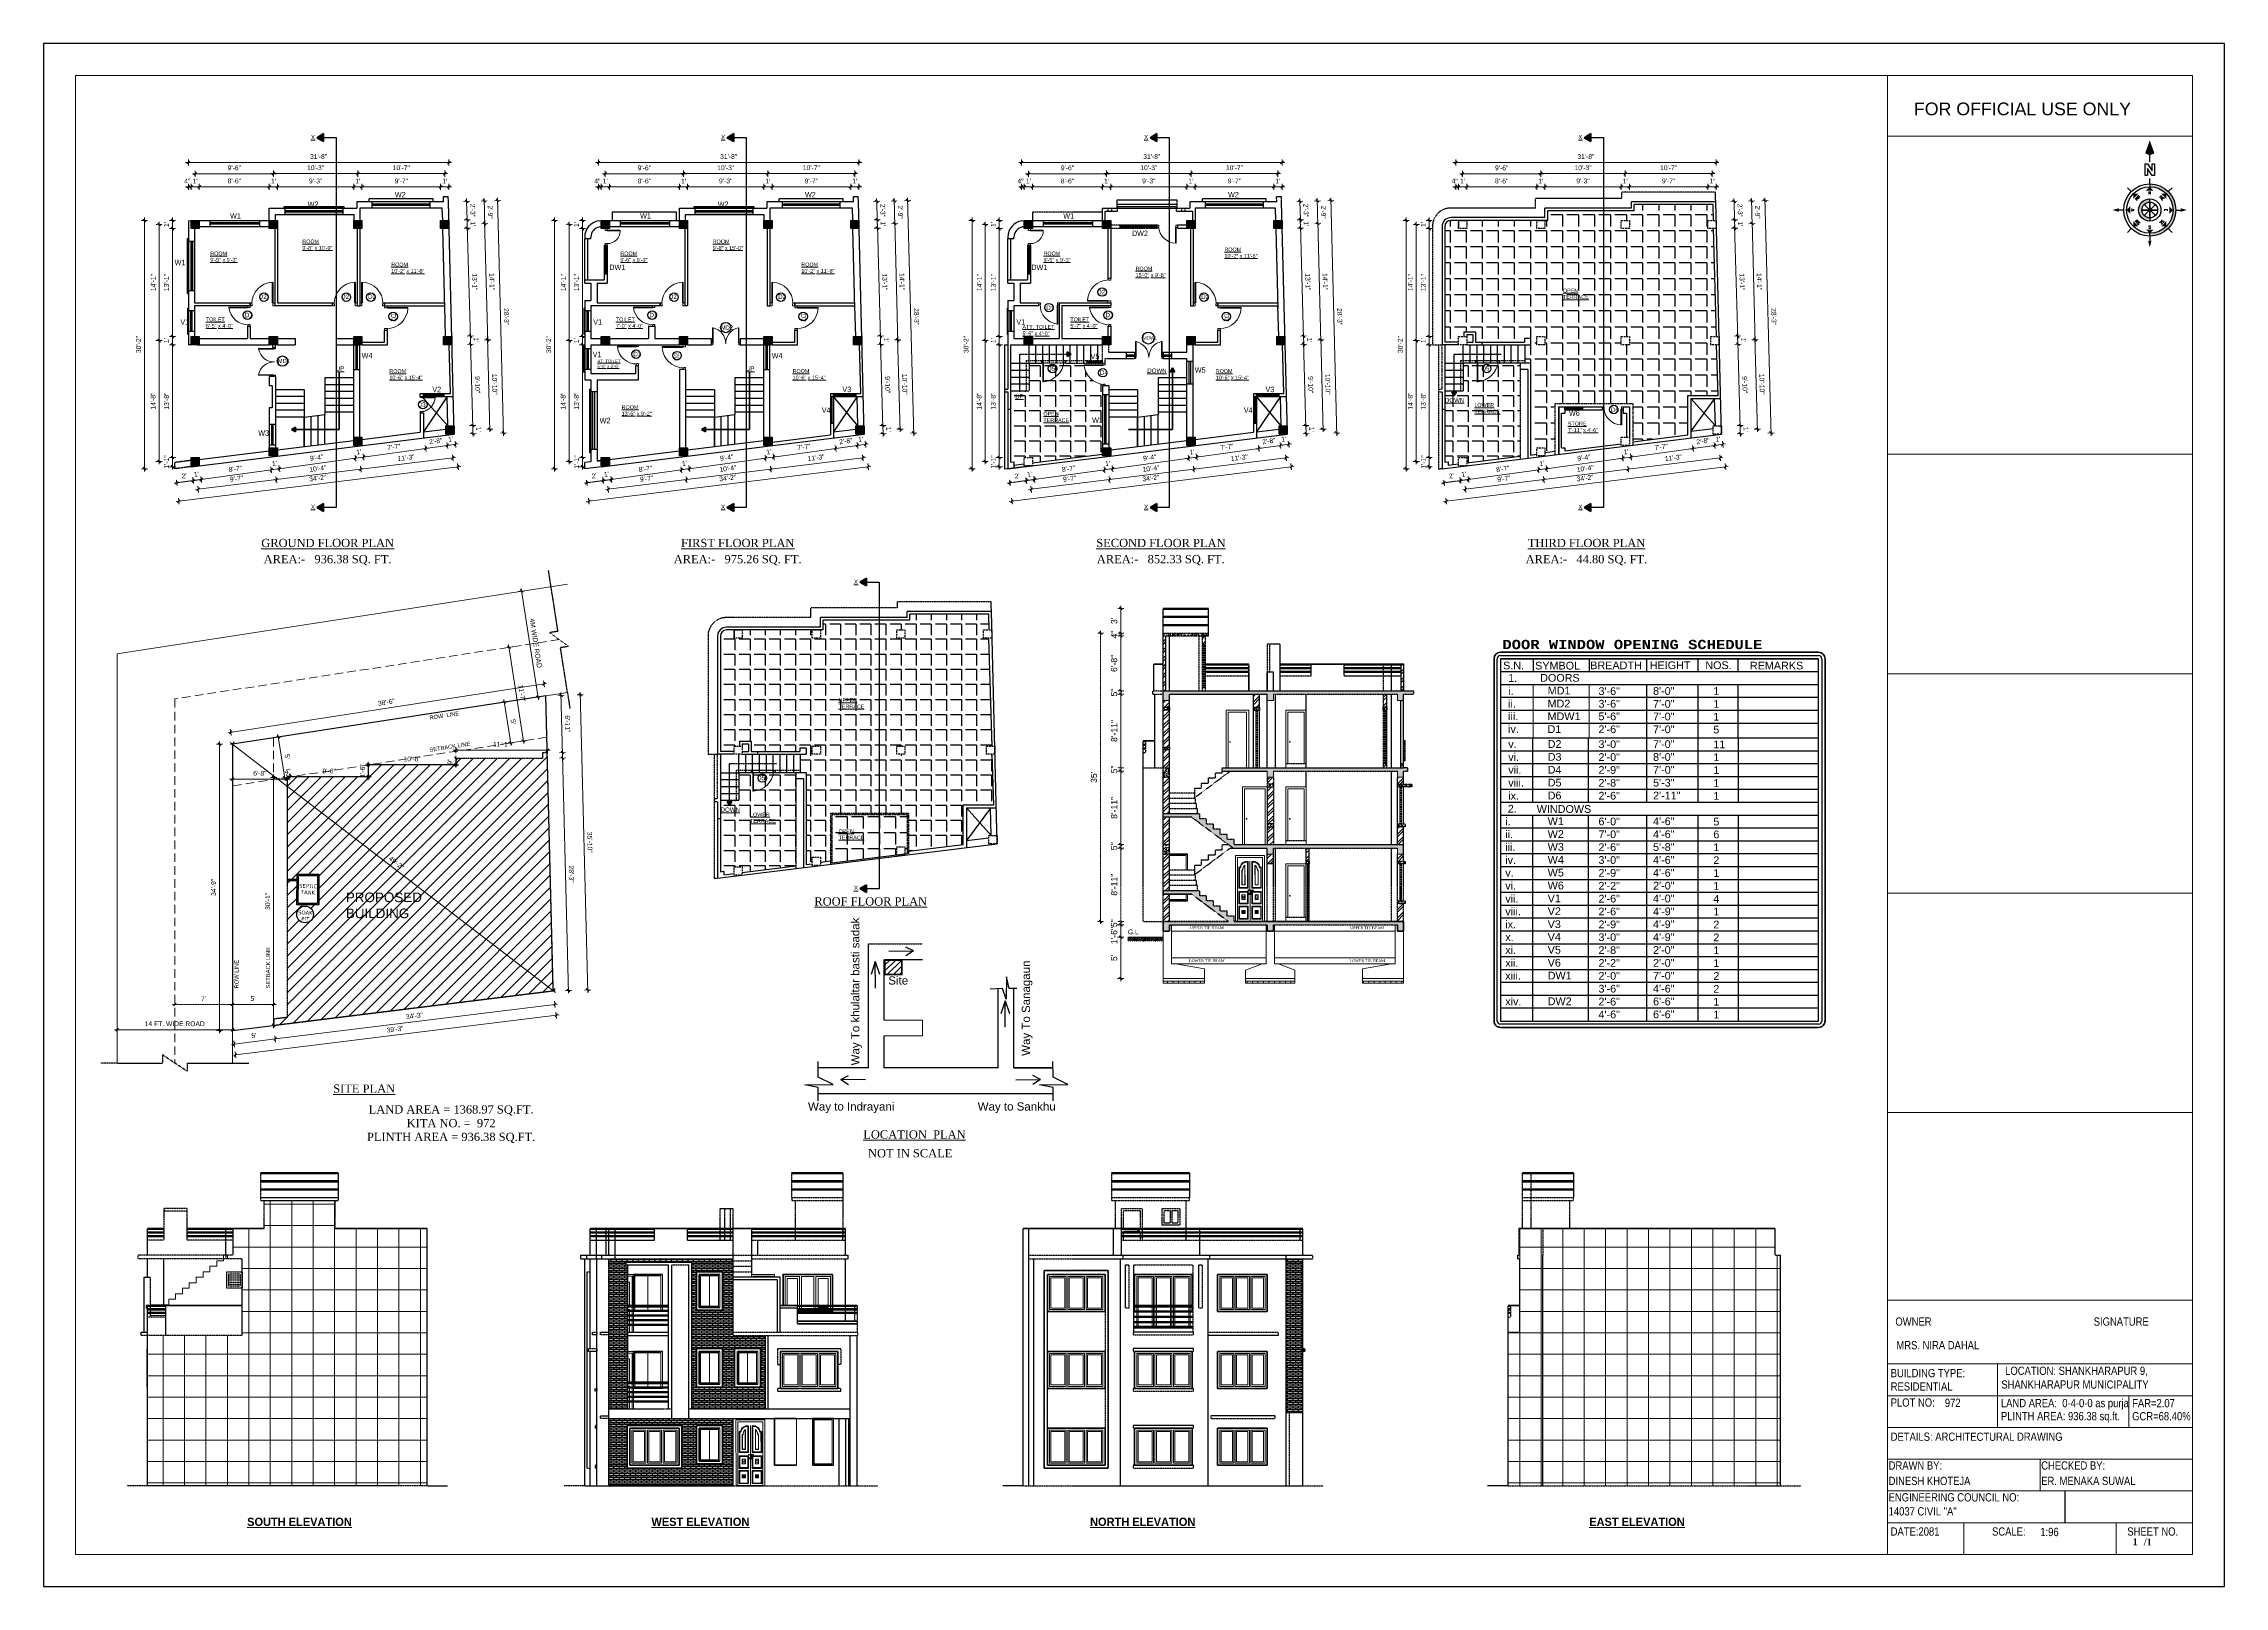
# Model space of a CAD drawing. Header units: inches. Extents: x 24614 to 27792, y -6849 to -4602.
import ezdxf
from ezdxf.enums import TextEntityAlignment as Align

# ---------------------------------------------------------------- set-up
doc = ezdxf.new("R2010")
doc.units = ezdxf.units.IN
doc.header["$LTSCALE"] = 0.5
doc.header["$MEASUREMENT"] = 0
doc.header["$PDMODE"] = 66
for name, pattern in [('DASH', [0.35, 0.25, -0.1]), ('DASHED2', [0.375, 0.25, -0.125]), ('HIDDEN', [0.375, 0.25, -0.125])]:
    doc.linetypes.add(name, pattern=pattern)
for name, color, linetype in [('A-Wall', 7, 'Continuous'), ('DIMENSION', 5, 'Continuous'), ('RIVER', 140, 'Continuous')]:
    doc.layers.add(name, color=color, linetype=linetype)
for name, color, linetype, lineweight in [('A_Title Text', 105, 'Continuous', 60), ('BOUNDARY', 210, 'Continuous', 35), ('Dimention', 5, 'Continuous', 20), ('door', 202, 'Continuous', 5), ('DW TEXT', 92, 'Continuous', 15), ('DW-SEC', 24, 'Continuous', 25), ('ELE1', 3, 'Continuous', 9), ('ELEVATION', 85, 'Continuous', 9), ('Elevation 1', 10, 'Continuous', 80), ('Elevation 2', 31, 'Continuous', 40), ('Hatch wall', 9, 'Continuous', 13), ('TEXT', 220, 'Continuous', 9), ('Text 0.200', 122, 'Continuous', 20), ('Toilet', 7, 'Continuous', 25), ('wall', 20, 'Continuous', 40), ('window', 6, 'Continuous', 13)]:
    doc.layers.add(name, color=color, linetype=linetype, lineweight=lineweight)
doc.styles.add('arial', font='arial.ttf')
doc.styles.add('COURIER', font='courbd.ttf')
doc.styles.add('ordinary', font='ARIALN.TTF')
doc.styles.add('Romans', font='romans.shx')
doc.styles.get("Standard").update_dxf_attribs({"font": 'arial.ttf'})
doc.dimstyles.new('Sudeep', dxfattribs={"dimtxt": 6, "dimasz": 4, "dimexe": 4.5, "dimexo": 4.5, "dimgap": 5, "dimtad": 1, "dimdec": 0, "dimlunit": 4, "dimtxsty": 'arial', "dimblk": 'OBLIQUE', "dimcen": 250, "dimdle": 4, "dimclrd": 86, "dimclre": 5, "dimclrt": 1, "dimadec": 0, "dimazin": 0, "dimtfac": 1, "dimtdec": 0, "dimtix": 1, "dimtmove": 1, "dimatfit": 3, "dimldrblk": 'OBLIQUE', "dimfxl": 4.5, "dimfxlon": 1, "dimfrac": 2, "dimlwd": 15, "dimlwe": 13, "dimarcsym": 0})
pattern_1 = [(180, (3545.661, -2980.837), (-8e-15, -23.375), [17, -6.375]), (270, (3545.661, -2980.837), (23.375, -9e-15), [17, -6.375])]
pattern_2 = [(0, (7913.0841, -4386.2768), (0, 2.667), []), (90, (7913.084, -4386.277), (-4, 2.667), [2.667, -2.667])]
pattern_3 = [(90, (7858.755, -4386.277), (-31.25, 0), []), (180, (7858.755, -4386.277), (-2e-15, -31.25), [])]
pattern_4 = [(50, (6466.97, -3563.903), (7.1726018, -0.6275213), [0.75, -8.25]), (355, (6466.97, -3563.903), (-1.3875133, 7.5219213), [0.6, -6.6]), (100.451444, (6467.568, -3563.955), (5.7850885, 6.8944), [0.637402, -7.011421]), (46.1842, (6466.97, -3561.903), (10.6724133, -1.655193), [1.125, -12.375]), (96.635635, (6467.859, -3562.041), (9.3466195, 9.741186), [0.9561034, -10.5171376]), (351.184164, (6466.97, -3561.903), (9.3466195, 9.741186), [0.9, -9.9]), (21, (6467.97, -3562.403), (5.9690705, -4.0261889), [0.75, -8.25]), (326, (6467.97, -3562.403), (2.4331533, 7.2515005), [0.6, -6.6]), (71.451445, (6468.4675, -3562.738), (8.4022238, 3.2253115), [0.637402, -7.011421]), (37.5, (6466.97, -3563.9027), (0.12159855, 3.32893854), [0, -6.52, 0, -6.7, 0, -6.625]), (7.5, (6466.97, -3563.9027), (2.6306954, 3.9441171), [0, -3.82, 0, -6.37, 0, -2.525]), (327.5, (6464.74, -3563.9027), (5.33822436, -0.2255487), [0, -2.5, 0, -7.8, 0, -10.35]), (317.5, (6463.74, -3563.9027), (5.8318617, 1.0010498), [0, -3.25, 0, -5.18, 0, -7.35])]
pattern_5 = [(45, (6466.97, -3563.903), (-6.098796, 6.098796), []), (45, (6471.036, -3563.903), (-6.098796, 6.098796), [])]
pattern_6 = [(180, (1685.47, -3577.523), (-8e-15, -23.375), [17, -6.375]), (270, (1685.47, -3577.523), (23.375, -9e-15), [17, -6.375])]
pattern_7 = [(180, (1685.469, -3577.523), (-7e-15, -22), [16, -6]), (270, (1685.469, -3577.523), (22, -8e-15), [16, -6])]

# ---------------------------------------------------------------- blocks, each defined once
blk = doc.blocks.new('Anno_North_J_Metric')
h = blk.add_hatch(color=0)
h.paths.add_polyline_path([(-4.17, 0), (-4.68, 0, 1), (4.68, 0), (4.17, 0, -1)])
h.paths.add_polyline_path([(1.41, 0), (2, 0, 1), (-2, 0), (-1.41, 0, -1)])
at = {"color": 0}
for p, q in [((-3.31, 3.31), (-4.01, 4.01)), ((0, 4.68), (0, 5.67)), ((3.31, 3.31), (4.01, 4.01)), ((-4.68, 0), (-5.67, 0)), ((-4.68, 0), (-4.17, 0)), ((-1.41, 0), (-2, 0)), ((1.41, 0), (-1.41, 0)), ((-1.41, 0), (1.41, 0)), ((1, 1), (-1, -1)), ((1, -1), (-1, 1)), ((-1, -1), (1, 1)), ((-1, 1), (1, -1)), ((0, -1.41), (0, 1.41)), ((0, 1.41), (0, -1.41)), ((1.41, 0), (2, 0)), ((4.68, 0), (4.17, 0)), ((4.68, 0), (5.67, 0)), ((8.67, 0), (9.83, 0)), ((-3.31, -3.31), (-4.01, -4.01)), ((3.31, -3.31), (4.01, -4.01)), ((0, -4.68), (0, -5.67))]:
    blk.add_line(p, q, dxfattribs=at)
at = {"color": 0, "linetype": 'ByBlock'}
for p, q in [((6.17, 0.82), (8.27, 0.82)), ((6.17, 0.4), (6.17, 0.82)), ((6.17, -0.44), (7.43, 0.4)), ((7.43, 0.4), (6.17, 0.4)), ((8.27, 0.4), (7.01, -0.44)), ((8.27, 0.82), (8.27, 0.4)), ((6.17, -0.86), (6.17, -0.44)), ((8.27, -0.86), (6.17, -0.86)), ((7.01, -0.44), (8.27, -0.44)), ((8.27, -0.44), (8.27, -0.86))]:
    blk.add_line(p, q, dxfattribs=at)
at = {"color": 0}
for radius in [4.68, 4.17, 2, 1.41]:
    blk.add_circle((0, 0), radius, dxfattribs=at)
for points in [[(0, 4.17), (0.67, 3.5), (-0.67, 3.5)], [(-0.33, 5.5), (0, 5.67), (0, 6.67)], [(0, 6.67), (0.33, 5.5), (0, 5.67)], [(-6.67, 0), (-5.5, 0.33), (-5.67, 0)], [(-5.5, -0.33), (-5.67, 0), (-6.67, 0)], [(-4.17, 0), (-3.5, 0.67), (-3.5, -0.67)], [(-2.95, 2.95), (-2, 2.95), (-2.95, 2)], [(2.95, 2.95), (2.95, 2), (2, 2.95)], [(4.17, 0), (3.5, -0.67), (3.5, 0.67)], [(12.5, 0), (10.17, 0.83), (9.83, 0)], [(9.83, 0), (10.17, -0.83), (12.5, 0)], [(-2.95, -2.95), (-2.95, -2), (-2, -2.95)], [(0, -4.17), (-0.67, -3.5), (0.67, -3.5)], [(2.95, -2.95), (2, -2.95), (2.95, -2)], [(0, -6.67), (-0.33, -5.5), (0, -5.67)], [(0.33, -5.5), (0, -5.67), (0, -6.67)]]:
    blk.add_solid(points, dxfattribs=at)
at = {"color": 0, "style": 'Romans'}
for s, rotation, p in [('S', 270, (-3.33, 0)), ('SW', 45, (-2, 2)), ('NW', 315, (2, 2)), ('N', 270, (2.83, 0)), ('SE', 135, (-2, -2)), ('E', 180, (0, -2.67)), ('NE', 225, (2, -2))]:
    blk.add_text(s, height=0.5, rotation=rotation, dxfattribs=at).set_placement(p, align=Align.CENTER)
blk.add_text('W', height=0.5, dxfattribs=at).set_placement((0, 2.83), align=Align.CENTER)
blk = doc.blocks.new('_Oblique')
at = {"color": 0, "linetype": 'ByBlock', "lineweight": -2}
blk.add_line((-0.5, -0.5), (0.5, 0.5), dxfattribs=at)
blk = doc.blocks.new('*D1241')
at = {"layer": 'A_Title Text', "color": 86, "lineweight": 15, "transparency": 16777216}
for p, q in [((24945.8, -5222.5), (24941.8, -5223)), ((24945.8, -5222.5), (24957.5, -5220.8)), ((24957.5, -5220.8), (24961.5, -5220.3))]:
    blk.add_line(p, q, dxfattribs=at)
at = {"layer": 'A_Title Text', "color": 5, "lineweight": 13, "transparency": 16777216}
for p, q in [((24945.1, -5218), (24946.4, -5226.9)), ((24956.9, -5216.4), (24958.2, -5225.3))]:
    blk.add_line(p, q, dxfattribs=at)
at = {"layer": 'Defpoints', "color": 0, "transparency": 16777216}
for p in [(24943, -5202.4), (24955, -5202.4), (24957.5, -5220.8)]:
    blk.add_point(p, dxfattribs=at)
at = {"layer": 'A_Title Text', "color": 86, "lineweight": 15, "transparency": 16777216, "xscale": 4, "yscale": 4, "zscale": 4}
for p, rotation in [((24945.8, -5222.5), 7.861618189195615), ((24957.5, -5220.8), 187.8616181891956)]:
    blk.add_blockref('_Oblique', p, dxfattribs=dict(at, rotation=rotation))
at = {"layer": 'A_Title Text', "color": 1, "transparency": 16777216, "insert": (24950.5, -5213.2), "char_height": 7, "attachment_point": 5, "rotation": 7.8616, "style": 'arial'}
blk.add_mtext("1'", dxfattribs=at)
blk = doc.blocks.new('*D1221')
at = {"layer": 'A_Title Text', "color": 86, "lineweight": 15, "transparency": 16777216}
for p, q in [((24829, -4810.3), (24825, -4810.3)), ((24829, -4810.3), (24841, -4810.3)), ((24841, -4810.3), (24845, -4810.3))]:
    blk.add_line(p, q, dxfattribs=at)
at = {"layer": 'A_Title Text', "color": 5, "lineweight": 13, "transparency": 16777216}
for p, q in [((24829, -4814.8), (24829, -4805.8)), ((24841, -4814.8), (24841, -4805.8))]:
    blk.add_line(p, q, dxfattribs=at)
at = {"layer": 'Defpoints', "color": 0, "transparency": 16777216}
for p in [(24841, -4810.3), (24829, -4859.1), (24841, -4859.1)]:
    blk.add_point(p, dxfattribs=at)
at = {"layer": 'A_Title Text', "color": 86, "lineweight": 15, "transparency": 16777216, "xscale": 4, "yscale": 4, "zscale": 4}
blk.add_blockref('_Oblique', (24829, -4810.3), dxfattribs=at)
at = {"layer": 'A_Title Text', "color": 86, "lineweight": 15, "transparency": 16777216, "xscale": 4, "yscale": 4, "zscale": 4, "rotation": 180}
blk.add_blockref('_Oblique', (24841, -4810.3), dxfattribs=at)
at = {"layer": 'A_Title Text', "color": 1, "transparency": 16777216, "insert": (24835, -4801.8), "char_height": 7, "attachment_point": 5, "style": 'arial'}
blk.add_mtext("1'", dxfattribs=at)
blk = doc.blocks.new('*D1222')
at = {"layer": 'A_Title Text', "color": 86, "lineweight": 15, "transparency": 16777216}
blk.add_line((24837, -4810.3), (24947, -4810.3), dxfattribs=at)
at = {"layer": 'A_Title Text', "color": 5, "lineweight": 13, "transparency": 16777216}
for p, q in [((24841, -4814.8), (24841, -4805.8)), ((24943, -4814.8), (24943, -4805.8))]:
    blk.add_line(p, q, dxfattribs=at)
at = {"layer": 'Defpoints', "color": 0, "transparency": 16777216}
for p in [(24943, -4810.3), (24841, -4859.1), (24943, -4859.1)]:
    blk.add_point(p, dxfattribs=at)
at = {"layer": 'A_Title Text', "color": 86, "lineweight": 15, "transparency": 16777216, "xscale": 4, "yscale": 4, "zscale": 4, "rotation": 180}
blk.add_blockref('_Oblique', (24841, -4810.3), dxfattribs=at)
at = {"layer": 'A_Title Text', "color": 86, "lineweight": 15, "transparency": 16777216, "xscale": 4, "yscale": 4, "zscale": 4}
blk.add_blockref('_Oblique', (24943, -4810.3), dxfattribs=at)
at = {"layer": 'A_Title Text', "color": 1, "transparency": 16777216, "insert": (24892, -4801.7), "char_height": 7, "attachment_point": 5, "style": 'arial'}
blk.add_mtext('8\'-6"', dxfattribs=at)
blk = doc.blocks.new('*D1223')
at = {"layer": 'A_Title Text', "color": 86, "lineweight": 15, "transparency": 16777216}
for p, q in [((25066, -4810.3), (25062, -4810.3)), ((25066, -4810.3), (25078, -4810.3)), ((25078, -4810.3), (25082, -4810.3))]:
    blk.add_line(p, q, dxfattribs=at)
at = {"layer": 'A_Title Text', "color": 5, "lineweight": 13, "transparency": 16777216}
for p, q in [((25066, -4814.8), (25066, -4805.8)), ((25078, -4814.8), (25078, -4805.8))]:
    blk.add_line(p, q, dxfattribs=at)
at = {"layer": 'Defpoints', "color": 0, "transparency": 16777216}
for p in [(25078, -4810.3), (25066, -4859.1), (25078, -4859.1)]:
    blk.add_point(p, dxfattribs=at)
at = {"layer": 'A_Title Text', "color": 86, "lineweight": 15, "transparency": 16777216, "xscale": 4, "yscale": 4, "zscale": 4}
blk.add_blockref('_Oblique', (25066, -4810.3), dxfattribs=at)
at = {"layer": 'A_Title Text', "color": 86, "lineweight": 15, "transparency": 16777216, "xscale": 4, "yscale": 4, "zscale": 4, "rotation": 180}
blk.add_blockref('_Oblique', (25078, -4810.3), dxfattribs=at)
at = {"layer": 'A_Title Text', "color": 1, "transparency": 16777216, "insert": (25072, -4801.8), "char_height": 7, "attachment_point": 5, "style": 'arial'}
blk.add_mtext("1'", dxfattribs=at)
blk = doc.blocks.new('*D1224')
at = {"layer": 'A_Title Text', "color": 86, "lineweight": 15, "transparency": 16777216}
blk.add_line((25074, -4810.3), (25196.6, -4810.3), dxfattribs=at)
at = {"layer": 'A_Title Text', "color": 5, "lineweight": 13, "transparency": 16777216}
for p, q in [((25078, -4814.8), (25078, -4805.8)), ((25192.6, -4814.8), (25192.6, -4805.8))]:
    blk.add_line(p, q, dxfattribs=at)
at = {"layer": 'Defpoints', "color": 0, "transparency": 16777216}
for p in [(25192.6, -4810.3), (25078, -4859.1), (25192.6, -4859.1)]:
    blk.add_point(p, dxfattribs=at)
at = {"layer": 'A_Title Text', "color": 86, "lineweight": 15, "transparency": 16777216, "xscale": 4, "yscale": 4, "zscale": 4, "rotation": 180}
blk.add_blockref('_Oblique', (25078, -4810.3), dxfattribs=at)
at = {"layer": 'A_Title Text', "color": 86, "lineweight": 15, "transparency": 16777216, "xscale": 4, "yscale": 4, "zscale": 4}
blk.add_blockref('_Oblique', (25192.6, -4810.3), dxfattribs=at)
at = {"layer": 'A_Title Text', "color": 1, "transparency": 16777216, "insert": (25135.3, -4801.7), "char_height": 7, "attachment_point": 5, "style": 'arial'}
blk.add_mtext('9\'-7"', dxfattribs=at)
blk = doc.blocks.new('*D1225')
at = {"layer": 'A_Title Text', "color": 86, "lineweight": 15, "transparency": 16777216}
for p, q in [((25192.6, -4810.3), (25188.6, -4810.3)), ((25192.6, -4810.3), (25204.6, -4810.3)), ((25204.6, -4810.3), (25208.6, -4810.3))]:
    blk.add_line(p, q, dxfattribs=at)
at = {"layer": 'A_Title Text', "color": 5, "lineweight": 13, "transparency": 16777216}
for p, q in [((25192.6, -4814.8), (25192.6, -4805.8)), ((25204.6, -4814.8), (25204.6, -4805.8))]:
    blk.add_line(p, q, dxfattribs=at)
at = {"layer": 'Defpoints', "color": 0, "transparency": 16777216}
for p in [(25204.6, -4810.3), (25192.6, -4859.1), (25204.6, -4862.1)]:
    blk.add_point(p, dxfattribs=at)
at = {"layer": 'A_Title Text', "color": 86, "lineweight": 15, "transparency": 16777216, "xscale": 4, "yscale": 4, "zscale": 4}
blk.add_blockref('_Oblique', (25192.6, -4810.3), dxfattribs=at)
at = {"layer": 'A_Title Text', "color": 86, "lineweight": 15, "transparency": 16777216, "xscale": 4, "yscale": 4, "zscale": 4, "rotation": 180}
blk.add_blockref('_Oblique', (25204.6, -4810.3), dxfattribs=at)
at = {"layer": 'A_Title Text', "color": 1, "transparency": 16777216, "insert": (25198.6, -4801.8), "char_height": 7, "attachment_point": 5, "style": 'arial'}
blk.add_mtext("1'", dxfattribs=at)
blk = doc.blocks.new('*D1226')
at = {"layer": 'A_Title Text', "color": 86, "lineweight": 15, "transparency": 16777216}
blk.add_line((24831, -4791.2), (24953, -4791.2), dxfattribs=at)
at = {"layer": 'A_Title Text', "color": 5, "lineweight": 13, "transparency": 16777216}
for p, q in [((24835, -4795.7), (24835, -4786.7)), ((24949, -4795.7), (24949, -4786.7))]:
    blk.add_line(p, q, dxfattribs=at)
at = {"layer": 'Defpoints', "color": 0, "transparency": 16777216}
for p in [(24949, -4791.2), (24835, -4865.1), (24949, -4865.1)]:
    blk.add_point(p, dxfattribs=at)
at = {"layer": 'A_Title Text', "color": 86, "lineweight": 15, "transparency": 16777216, "xscale": 4, "yscale": 4, "zscale": 4, "rotation": 180}
blk.add_blockref('_Oblique', (24835, -4791.2), dxfattribs=at)
at = {"layer": 'A_Title Text', "color": 86, "lineweight": 15, "transparency": 16777216, "xscale": 4, "yscale": 4, "zscale": 4}
blk.add_blockref('_Oblique', (24949, -4791.2), dxfattribs=at)
at = {"layer": 'A_Title Text', "color": 1, "transparency": 16777216, "insert": (24892, -4782.6), "char_height": 7, "attachment_point": 5, "style": 'arial'}
blk.add_mtext('9\'-6"', dxfattribs=at)
blk = doc.blocks.new('*D1227')
at = {"layer": 'A_Title Text', "color": 86, "lineweight": 15, "transparency": 16777216}
blk.add_line((24945, -4791), (25076, -4791), dxfattribs=at)
at = {"layer": 'A_Title Text', "color": 5, "lineweight": 13, "transparency": 16777216}
for p, q in [((24949, -4795.5), (24949, -4786.5)), ((25072, -4795.5), (25072, -4786.5))]:
    blk.add_line(p, q, dxfattribs=at)
at = {"layer": 'Defpoints', "color": 0, "transparency": 16777216}
for p in [(25072, -4791), (24949, -4865.1), (25072, -4865.1)]:
    blk.add_point(p, dxfattribs=at)
at = {"layer": 'A_Title Text', "color": 86, "lineweight": 15, "transparency": 16777216, "xscale": 4, "yscale": 4, "zscale": 4, "rotation": 180}
blk.add_blockref('_Oblique', (24949, -4791), dxfattribs=at)
at = {"layer": 'A_Title Text', "color": 86, "lineweight": 15, "transparency": 16777216, "xscale": 4, "yscale": 4, "zscale": 4}
blk.add_blockref('_Oblique', (25072, -4791), dxfattribs=at)
at = {"layer": 'A_Title Text', "color": 1, "transparency": 16777216, "insert": (25010.5, -4782.4), "char_height": 7, "attachment_point": 5, "style": 'arial'}
blk.add_mtext('10\'-3"', dxfattribs=at)
blk = doc.blocks.new('*D1228')
at = {"layer": 'A_Title Text', "color": 86, "lineweight": 15, "transparency": 16777216}
blk.add_line((25068, -4791), (25202.6, -4791), dxfattribs=at)
at = {"layer": 'A_Title Text', "color": 5, "lineweight": 13, "transparency": 16777216}
for p, q in [((25072, -4795.5), (25072, -4786.5)), ((25198.6, -4795.5), (25198.6, -4786.5))]:
    blk.add_line(p, q, dxfattribs=at)
at = {"layer": 'Defpoints', "color": 0, "transparency": 16777216}
for p in [(25198.6, -4791), (25072, -4865.1), (25198.6, -4865.1)]:
    blk.add_point(p, dxfattribs=at)
at = {"layer": 'A_Title Text', "color": 86, "lineweight": 15, "transparency": 16777216, "xscale": 4, "yscale": 4, "zscale": 4, "rotation": 180}
blk.add_blockref('_Oblique', (25072, -4791), dxfattribs=at)
at = {"layer": 'A_Title Text', "color": 86, "lineweight": 15, "transparency": 16777216, "xscale": 4, "yscale": 4, "zscale": 4}
blk.add_blockref('_Oblique', (25198.6, -4791), dxfattribs=at)
at = {"layer": 'A_Title Text', "color": 1, "transparency": 16777216, "insert": (25135.3, -4782.4), "char_height": 7, "attachment_point": 5, "style": 'arial'}
blk.add_mtext('10\'-7"', dxfattribs=at)
blk = doc.blocks.new('*D1229')
at = {"layer": 'A_Title Text', "color": 86, "lineweight": 15, "transparency": 16777216}
for p, q in [((24825, -4810.3), (24821, -4810.3)), ((24829, -4810.3), (24825, -4810.3)), ((24829, -4810.3), (24833, -4810.3))]:
    blk.add_line(p, q, dxfattribs=at)
at = {"layer": 'A_Title Text', "color": 5, "lineweight": 13, "transparency": 16777216}
for p, q in [((24825, -4814.8), (24825, -4805.8)), ((24829, -4814.8), (24829, -4805.8))]:
    blk.add_line(p, q, dxfattribs=at)
at = {"layer": 'Defpoints', "color": 0, "transparency": 16777216}
for p in [(24825, -4810.3), (24825, -4859.7), (24829, -4859.1)]:
    blk.add_point(p, dxfattribs=at)
at = {"layer": 'A_Title Text', "color": 86, "lineweight": 15, "transparency": 16777216, "xscale": 4, "yscale": 4, "zscale": 4}
blk.add_blockref('_Oblique', (24825, -4810.3), dxfattribs=at)
at = {"layer": 'A_Title Text', "color": 86, "lineweight": 15, "transparency": 16777216, "xscale": 4, "yscale": 4, "zscale": 4, "rotation": 180}
blk.add_blockref('_Oblique', (24829, -4810.3), dxfattribs=at)
at = {"layer": 'A_Title Text', "color": 1, "transparency": 16777216, "insert": (24823.5, -4801.8), "char_height": 7, "attachment_point": 5, "style": 'arial'}
blk.add_mtext('4"', dxfattribs=at)
blk = doc.blocks.new('*D1230')
at = {"layer": 'A_Title Text', "color": 86, "lineweight": 15, "transparency": 16777216}
for p, q in [((24943, -4810.3), (24939, -4810.3)), ((24943, -4810.3), (24955, -4810.3)), ((24955, -4810.3), (24959, -4810.3))]:
    blk.add_line(p, q, dxfattribs=at)
at = {"layer": 'A_Title Text', "color": 5, "lineweight": 13, "transparency": 16777216}
for p, q in [((24943, -4814.8), (24943, -4805.8)), ((24955, -4814.8), (24955, -4805.8))]:
    blk.add_line(p, q, dxfattribs=at)
at = {"layer": 'Defpoints', "color": 0, "transparency": 16777216}
for p in [(24955, -4810.3), (24943, -4859.1), (24955, -4859.1)]:
    blk.add_point(p, dxfattribs=at)
at = {"layer": 'A_Title Text', "color": 86, "lineweight": 15, "transparency": 16777216, "xscale": 4, "yscale": 4, "zscale": 4}
blk.add_blockref('_Oblique', (24943, -4810.3), dxfattribs=at)
at = {"layer": 'A_Title Text', "color": 86, "lineweight": 15, "transparency": 16777216, "xscale": 4, "yscale": 4, "zscale": 4, "rotation": 180}
blk.add_blockref('_Oblique', (24955, -4810.3), dxfattribs=at)
at = {"layer": 'A_Title Text', "color": 1, "transparency": 16777216, "insert": (24949, -4801.8), "char_height": 7, "attachment_point": 5, "style": 'arial'}
blk.add_mtext("1'", dxfattribs=at)
blk = doc.blocks.new('*D1231')
at = {"layer": 'A_Title Text', "color": 86, "lineweight": 15, "transparency": 16777216}
blk.add_line((24951, -4810.3), (25070, -4810.3), dxfattribs=at)
at = {"layer": 'A_Title Text', "color": 5, "lineweight": 13, "transparency": 16777216}
for p, q in [((24955, -4814.8), (24955, -4805.8)), ((25066, -4814.8), (25066, -4805.8))]:
    blk.add_line(p, q, dxfattribs=at)
at = {"layer": 'Defpoints', "color": 0, "transparency": 16777216}
for p in [(25066, -4810.3), (24955, -4859.1), (25066, -4859.1)]:
    blk.add_point(p, dxfattribs=at)
at = {"layer": 'A_Title Text', "color": 86, "lineweight": 15, "transparency": 16777216, "xscale": 4, "yscale": 4, "zscale": 4, "rotation": 180}
blk.add_blockref('_Oblique', (24955, -4810.3), dxfattribs=at)
at = {"layer": 'A_Title Text', "color": 86, "lineweight": 15, "transparency": 16777216, "xscale": 4, "yscale": 4, "zscale": 4}
blk.add_blockref('_Oblique', (25066, -4810.3), dxfattribs=at)
at = {"layer": 'A_Title Text', "color": 1, "transparency": 16777216, "insert": (25010.5, -4801.7), "char_height": 7, "attachment_point": 5, "style": 'arial'}
blk.add_mtext('9\'-3"', dxfattribs=at)
blk = doc.blocks.new('*D1232')
at = {"layer": 'A_Title Text', "color": 86, "lineweight": 15, "transparency": 16777216}
blk.add_line((24821, -4774.7), (25208.6, -4774.7), dxfattribs=at)
at = {"layer": 'A_Title Text', "color": 5, "lineweight": 13, "transparency": 16777216}
for p, q in [((24825, -4779.2), (24825, -4770.2)), ((25204.6, -4779.2), (25204.6, -4770.2))]:
    blk.add_line(p, q, dxfattribs=at)
at = {"layer": 'Defpoints', "color": 0, "transparency": 16777216}
for p in [(25204.6, -4774.7), (24825, -4859.7), (25204.6, -4859.1)]:
    blk.add_point(p, dxfattribs=at)
at = {"layer": 'A_Title Text', "color": 86, "lineweight": 15, "transparency": 16777216, "xscale": 4, "yscale": 4, "zscale": 4, "rotation": 180}
blk.add_blockref('_Oblique', (24825, -4774.7), dxfattribs=at)
at = {"layer": 'A_Title Text', "color": 86, "lineweight": 15, "transparency": 16777216, "xscale": 4, "yscale": 4, "zscale": 4}
blk.add_blockref('_Oblique', (25204.6, -4774.7), dxfattribs=at)
at = {"layer": 'A_Title Text', "color": 1, "transparency": 16777216, "insert": (25014.8, -4766.1), "char_height": 7, "attachment_point": 5, "style": 'arial'}
blk.add_mtext('31\'-8"', dxfattribs=at)
blk = doc.blocks.new('*D1233')
at = {"layer": 'A_Title Text', "color": 5, "lineweight": 13, "transparency": 16777216}
for p, q in [((24806.3, -5204.5), (24797.3, -5204.5)), ((24806.3, -5218), (24797.3, -5218))]:
    blk.add_line(p, q, dxfattribs=at)
at = {"layer": 'A_Title Text', "color": 86, "lineweight": 15, "transparency": 16777216}
for p, q in [((24801.8, -5204.5), (24801.8, -5200.5)), ((24801.8, -5218), (24801.8, -5204.5)), ((24801.8, -5218), (24801.8, -5222))]:
    blk.add_line(p, q, dxfattribs=at)
at = {"layer": 'Defpoints', "color": 0, "transparency": 16777216}
for p in [(24801.8, -5204.5), (24829, -5204.5), (24829, -5218)]:
    blk.add_point(p, dxfattribs=at)
at = {"layer": 'A_Title Text', "color": 86, "lineweight": 15, "transparency": 16777216, "xscale": 4, "yscale": 4, "zscale": 4}
for p, rotation in [((24801.8, -5204.5), 270), ((24801.8, -5218), 90)]:
    blk.add_blockref('_Oblique', p, dxfattribs=dict(at, rotation=rotation))
at = {"layer": 'A_Title Text', "color": 1, "transparency": 16777216, "insert": (24793.2, -5211.2), "char_height": 7, "attachment_point": 5, "rotation": 90, "style": 'arial'}
blk.add_mtext('1\'-1"', dxfattribs=at)
blk = doc.blocks.new('*D1234')
at = {"layer": 'A_Title Text', "color": 5, "lineweight": 13, "transparency": 16777216}
for p, q in [((24806.3, -5040.3), (24797.3, -5040.3)), ((24806.3, -5204.5), (24797.3, -5204.5))]:
    blk.add_line(p, q, dxfattribs=at)
at = {"layer": 'A_Title Text', "color": 86, "lineweight": 15, "transparency": 16777216}
blk.add_line((24801.8, -5208.5), (24801.8, -5036.3), dxfattribs=at)
at = {"layer": 'Defpoints', "color": 0, "transparency": 16777216}
for p in [(24801.8, -5040.3), (24829, -5040.3), (24829, -5204.5)]:
    blk.add_point(p, dxfattribs=at)
at = {"layer": 'A_Title Text', "color": 86, "lineweight": 15, "transparency": 16777216, "xscale": 4, "yscale": 4, "zscale": 4}
for p, rotation in [((24801.8, -5040.3), 90), ((24801.8, -5204.5), 270)]:
    blk.add_blockref('_Oblique', p, dxfattribs=dict(at, rotation=rotation))
at = {"layer": 'A_Title Text', "color": 1, "transparency": 16777216, "insert": (24793.2, -5122.4), "char_height": 7, "attachment_point": 5, "rotation": 90, "style": 'arial'}
blk.add_mtext('13\'-8"', dxfattribs=at)
blk = doc.blocks.new('*D1235')
at = {"layer": 'A_Title Text', "color": 5, "lineweight": 13, "transparency": 16777216}
for p, q in [((24806.3, -5028.3), (24797.3, -5028.3)), ((24806.3, -5040.3), (24797.3, -5040.3))]:
    blk.add_line(p, q, dxfattribs=at)
at = {"layer": 'A_Title Text', "color": 86, "lineweight": 15, "transparency": 16777216}
for p, q in [((24801.8, -5028.3), (24801.8, -5024.3)), ((24801.8, -5040.3), (24801.8, -5028.3)), ((24801.8, -5040.3), (24801.8, -5044.3))]:
    blk.add_line(p, q, dxfattribs=at)
at = {"layer": 'Defpoints', "color": 0, "transparency": 16777216}
for p in [(24801.8, -5028.3), (24829, -5028.3), (24829, -5040.3)]:
    blk.add_point(p, dxfattribs=at)
at = {"layer": 'A_Title Text', "color": 86, "lineweight": 15, "transparency": 16777216, "xscale": 4, "yscale": 4, "zscale": 4}
for p, rotation in [((24801.8, -5028.3), 270), ((24801.8, -5040.3), 90)]:
    blk.add_blockref('_Oblique', p, dxfattribs=dict(at, rotation=rotation))
at = {"layer": 'A_Title Text', "color": 1, "transparency": 16777216, "insert": (24793.2, -5034.3), "char_height": 7, "attachment_point": 5, "rotation": 90, "style": 'arial'}
blk.add_mtext("1'", dxfattribs=at)
blk = doc.blocks.new('*D1236')
at = {"layer": 'A_Title Text', "color": 5, "lineweight": 13, "transparency": 16777216}
for p, q in [((24806.3, -4871.1), (24797.3, -4871.1)), ((24806.3, -5028.3), (24797.3, -5028.3))]:
    blk.add_line(p, q, dxfattribs=at)
at = {"layer": 'A_Title Text', "color": 86, "lineweight": 15, "transparency": 16777216}
blk.add_line((24801.8, -5032.3), (24801.8, -4867.1), dxfattribs=at)
at = {"layer": 'Defpoints', "color": 0, "transparency": 16777216}
for p in [(24801.8, -4871.1), (24829, -4871.1), (24829, -5028.3)]:
    blk.add_point(p, dxfattribs=at)
at = {"layer": 'A_Title Text', "color": 86, "lineweight": 15, "transparency": 16777216, "xscale": 4, "yscale": 4, "zscale": 4}
for p, rotation in [((24801.8, -4871.1), 90), ((24801.8, -5028.3), 270)]:
    blk.add_blockref('_Oblique', p, dxfattribs=dict(at, rotation=rotation))
at = {"layer": 'A_Title Text', "color": 1, "transparency": 16777216, "insert": (24793.2, -4949.7), "char_height": 7, "attachment_point": 5, "rotation": 90, "style": 'arial'}
blk.add_mtext('13\'-1"', dxfattribs=at)
blk = doc.blocks.new('*D1237')
at = {"layer": 'A_Title Text', "color": 5, "lineweight": 13, "transparency": 16777216}
for p, q in [((24806.3, -4859.1), (24797.3, -4859.1)), ((24806.3, -4871.1), (24797.3, -4871.1))]:
    blk.add_line(p, q, dxfattribs=at)
at = {"layer": 'A_Title Text', "color": 86, "lineweight": 15, "transparency": 16777216}
for p, q in [((24801.8, -4859.1), (24801.8, -4855.1)), ((24801.8, -4871.1), (24801.8, -4859.1)), ((24801.8, -4871.1), (24801.8, -4875.1))]:
    blk.add_line(p, q, dxfattribs=at)
at = {"layer": 'Defpoints', "color": 0, "transparency": 16777216}
for p in [(24801.8, -4859.1), (24829, -4859.1), (24829, -4871.1)]:
    blk.add_point(p, dxfattribs=at)
at = {"layer": 'A_Title Text', "color": 86, "lineweight": 15, "transparency": 16777216, "xscale": 4, "yscale": 4, "zscale": 4}
for p, rotation in [((24801.8, -4859.1), 270), ((24801.8, -4871.1), 90)]:
    blk.add_blockref('_Oblique', p, dxfattribs=dict(at, rotation=rotation))
at = {"layer": 'A_Title Text', "color": 1, "transparency": 16777216, "insert": (24793.2, -4865.1), "char_height": 7, "attachment_point": 5, "rotation": 90, "style": 'arial'}
blk.add_mtext("1'", dxfattribs=at)
blk = doc.blocks.new('*D1238')
at = {"layer": 'A_Title Text', "color": 5, "lineweight": 13, "transparency": 16777216}
for p, q in [((24786.8, -5034.3), (24777.8, -5034.3)), ((24786.8, -5210.5), (24777.8, -5210.5))]:
    blk.add_line(p, q, dxfattribs=at)
at = {"layer": 'A_Title Text', "color": 86, "lineweight": 15, "transparency": 16777216}
blk.add_line((24782.3, -5214.5), (24782.3, -5030.3), dxfattribs=at)
at = {"layer": 'Defpoints', "color": 0, "transparency": 16777216}
for p in [(24782.3, -5034.3), (24835, -5034.3), (24835, -5210.5)]:
    blk.add_point(p, dxfattribs=at)
at = {"layer": 'A_Title Text', "color": 86, "lineweight": 15, "transparency": 16777216, "xscale": 4, "yscale": 4, "zscale": 4}
for p, rotation in [((24782.3, -5034.3), 90), ((24782.3, -5210.5), 270)]:
    blk.add_blockref('_Oblique', p, dxfattribs=dict(at, rotation=rotation))
at = {"layer": 'A_Title Text', "color": 1, "transparency": 16777216, "insert": (24773.7, -5122.4), "char_height": 7, "attachment_point": 5, "rotation": 90, "style": 'arial'}
blk.add_mtext('14\'-8"', dxfattribs=at)
blk = doc.blocks.new('*D1239')
at = {"layer": 'A_Title Text', "color": 86, "linetype": 'DASH', "lineweight": 15, "ltscale": 0.1, "transparency": 16777216}
blk.add_line((24782.3, -5038.3), (24782.3, -4861.1), dxfattribs=at)
at = {"layer": 'A_Title Text', "color": 5, "linetype": 'DASH', "lineweight": 13, "ltscale": 0.1, "transparency": 16777216}
for p, q in [((24786.8, -4865.1), (24777.8, -4865.1)), ((24786.8, -5034.3), (24777.8, -5034.3))]:
    blk.add_line(p, q, dxfattribs=at)
at = {"layer": 'Defpoints', "color": 0, "linetype": 'DASH', "ltscale": 0.1, "transparency": 16777216}
for p in [(24782.3, -4865.1), (24835, -4865.1), (24835, -5034.3)]:
    blk.add_point(p, dxfattribs=at)
at = {"layer": 'A_Title Text', "color": 86, "linetype": 'DASH', "lineweight": 15, "ltscale": 0.1, "transparency": 16777216, "xscale": 4, "yscale": 4, "zscale": 4}
for p, rotation in [((24782.3, -4865.1), 90), ((24782.3, -5034.3), 270)]:
    blk.add_blockref('_Oblique', p, dxfattribs=dict(at, rotation=rotation))
at = {"layer": 'A_Title Text', "color": 1, "linetype": 'DASH', "ltscale": 0.1, "transparency": 16777216, "insert": (24773.8, -4949.7), "char_height": 7, "attachment_point": 5, "rotation": 90, "style": 'arial'}
blk.add_mtext('14\'-1"', dxfattribs=at)
blk = doc.blocks.new('*D1240')
at = {"layer": 'A_Title Text', "color": 5, "lineweight": 13, "transparency": 16777216}
for p, q in [((24765.6, -4859.1), (24756.6, -4859.1)), ((24765.6, -5220.9), (24756.6, -5220.9))]:
    blk.add_line(p, q, dxfattribs=at)
at = {"layer": 'A_Title Text', "color": 86, "lineweight": 15, "transparency": 16777216}
blk.add_line((24761.1, -4855.1), (24761.1, -5224.9), dxfattribs=at)
at = {"layer": 'Defpoints', "color": 0, "transparency": 16777216}
for p in [(24829, -4859.1), (24761.1, -5220.9), (24805.3, -5220.9)]:
    blk.add_point(p, dxfattribs=at)
at = {"layer": 'A_Title Text', "color": 86, "lineweight": 15, "transparency": 16777216, "xscale": 4, "yscale": 4, "zscale": 4}
for p, rotation in [((24761.1, -4859.1), 90), ((24761.1, -5220.9), 270)]:
    blk.add_blockref('_Oblique', p, dxfattribs=dict(at, rotation=rotation))
at = {"layer": 'A_Title Text', "color": 1, "transparency": 16777216, "insert": (24752.5, -5040), "char_height": 7, "attachment_point": 5, "rotation": 90, "style": 'arial'}
blk.add_mtext('30\'-2"', dxfattribs=at)
blk = doc.blocks.new('*D1200')
at = {"layer": 'A_Title Text', "color": 86, "lineweight": 15, "transparency": 16777216}
blk.add_line((24839.8, -5237.1), (24949.7, -5221.9), dxfattribs=at)
at = {"layer": 'A_Title Text', "color": 5, "lineweight": 13, "transparency": 16777216}
for p, q in [((24843.1, -5232.1), (24844.4, -5241)), ((24945.1, -5218), (24946.4, -5226.9))]:
    blk.add_line(p, q, dxfattribs=at)
at = {"layer": 'Defpoints', "color": 0, "transparency": 16777216}
for p in [(24943, -5202.4), (24841, -5216.5), (24945.8, -5222.5)]:
    blk.add_point(p, dxfattribs=at)
at = {"layer": 'A_Title Text', "color": 86, "lineweight": 15, "transparency": 16777216, "xscale": 4, "yscale": 4, "zscale": 4}
for p, rotation in [((24843.8, -5236.6), 187.8616181891702), ((24945.8, -5222.5), 7.861618189170187)]:
    blk.add_blockref('_Oblique', p, dxfattribs=dict(at, rotation=rotation))
at = {"layer": 'A_Title Text', "color": 1, "transparency": 16777216, "insert": (24893.6, -5221), "char_height": 7, "attachment_point": 5, "rotation": 7.8616, "style": 'arial'}
blk.add_mtext('8\'-7"', dxfattribs=at)
blk = doc.blocks.new('*D1201')
at = {"layer": 'A_Title Text', "color": 86, "lineweight": 15, "transparency": 16777216}
for p, q in [((24945.8, -5222.5), (24941.8, -5223)), ((24945.8, -5222.5), (24957.5, -5220.8)), ((24957.5, -5220.8), (24961.5, -5220.3))]:
    blk.add_line(p, q, dxfattribs=at)
at = {"layer": 'A_Title Text', "color": 5, "lineweight": 13, "transparency": 16777216}
for p, q in [((24945.1, -5218), (24946.4, -5226.9)), ((24956.9, -5216.4), (24958.2, -5225.3))]:
    blk.add_line(p, q, dxfattribs=at)
at = {"layer": 'Defpoints', "color": 0, "transparency": 16777216}
for p in [(24943, -5202.4), (24955, -5202.4), (24957.5, -5220.8)]:
    blk.add_point(p, dxfattribs=at)
at = {"layer": 'A_Title Text', "color": 86, "lineweight": 15, "transparency": 16777216, "xscale": 4, "yscale": 4, "zscale": 4}
for p, rotation in [((24945.8, -5222.5), 7.861618189195615), ((24957.5, -5220.8), 187.8616181891956)]:
    blk.add_blockref('_Oblique', p, dxfattribs=dict(at, rotation=rotation))
at = {"layer": 'A_Title Text', "color": 1, "transparency": 16777216, "insert": (24950.5, -5213.2), "char_height": 7, "attachment_point": 5, "rotation": 7.8616, "style": 'arial'}
blk.add_mtext("1'", dxfattribs=at)
blk = doc.blocks.new('*D1202')
at = {"layer": 'A_Title Text', "color": 86, "lineweight": 15, "transparency": 16777216}
blk.add_line((24953.6, -5221.4), (25072.5, -5205), dxfattribs=at)
at = {"layer": 'A_Title Text', "color": 5, "lineweight": 13, "transparency": 16777216}
for p, q in [((25067.9, -5201.1), (25069.1, -5210)), ((24956.9, -5216.4), (24958.2, -5225.3))]:
    blk.add_line(p, q, dxfattribs=at)
at = {"layer": 'Defpoints', "color": 0, "transparency": 16777216}
for p in [(24955, -5202.4), (25066, -5187.2), (25068.5, -5205.5)]:
    blk.add_point(p, dxfattribs=at)
at = {"layer": 'A_Title Text', "color": 86, "lineweight": 15, "transparency": 16777216, "xscale": 4, "yscale": 4, "zscale": 4}
for p, rotation in [((25068.5, -5205.5), 7.861618189195632), ((24957.5, -5220.8), 187.8616181891956)]:
    blk.add_blockref('_Oblique', p, dxfattribs=dict(at, rotation=rotation))
at = {"layer": 'A_Title Text', "color": 1, "transparency": 16777216, "insert": (25011.9, -5204.7), "char_height": 7, "attachment_point": 5, "rotation": 7.8616, "style": 'arial'}
blk.add_mtext('9\'-4"', dxfattribs=at)
blk = doc.blocks.new('*D1203')
at = {"layer": 'A_Title Text', "color": 86, "lineweight": 15, "transparency": 16777216}
for p, q in [((25068.5, -5205.5), (25064.6, -5206.1)), ((25068.5, -5205.5), (25080.3, -5203.9)), ((25080.3, -5203.9), (25084.3, -5203.3))]:
    blk.add_line(p, q, dxfattribs=at)
at = {"layer": 'A_Title Text', "color": 5, "lineweight": 13, "transparency": 16777216}
for p, q in [((25067.9, -5201.1), (25069.1, -5210)), ((25079.7, -5199.4), (25080.9, -5208.3))]:
    blk.add_line(p, q, dxfattribs=at)
at = {"layer": 'Defpoints', "color": 0, "transparency": 16777216}
for p in [(25066, -5187.2), (25078, -5187.2), (25080.3, -5203.9)]:
    blk.add_point(p, dxfattribs=at)
at = {"layer": 'A_Title Text', "color": 86, "lineweight": 15, "transparency": 16777216, "xscale": 4, "yscale": 4, "zscale": 4}
for p, rotation in [((25068.5, -5205.5), 7.861618189195615), ((25080.3, -5203.9), 187.8616181891956)]:
    blk.add_blockref('_Oblique', p, dxfattribs=dict(at, rotation=rotation))
at = {"layer": 'A_Title Text', "color": 1, "transparency": 16777216, "insert": (25073.2, -5196.3), "char_height": 7, "attachment_point": 5, "rotation": 7.8616, "style": 'arial'}
blk.add_mtext("1'", dxfattribs=at)
blk = doc.blocks.new('*D1204')
at = {"layer": 'A_Title Text', "color": 86, "lineweight": 15, "transparency": 16777216}
blk.add_line((25076.3, -5204.4), (25174.8, -5190.8), dxfattribs=at)
at = {"layer": 'A_Title Text', "color": 5, "lineweight": 13, "transparency": 16777216}
for p, q in [((25079.7, -5199.4), (25080.9, -5208.3)), ((25170.2, -5186.9), (25171.5, -5195.8))]:
    blk.add_line(p, q, dxfattribs=at)
at = {"layer": 'Defpoints', "color": 0, "transparency": 16777216}
for p in [(25167.5, -5167.1), (25078, -5187.2), (25170.8, -5191.4)]:
    blk.add_point(p, dxfattribs=at)
at = {"layer": 'A_Title Text', "color": 86, "lineweight": 15, "transparency": 16777216, "xscale": 4, "yscale": 4, "zscale": 4}
for p, rotation in [((25080.3, -5203.9), 187.8616181891956), ((25170.8, -5191.4), 7.861618189195632)]:
    blk.add_blockref('_Oblique', p, dxfattribs=dict(at, rotation=rotation))
at = {"layer": 'A_Title Text', "color": 1, "transparency": 16777216, "insert": (25124.4, -5189.2), "char_height": 7, "attachment_point": 5, "rotation": 7.8616, "style": 'arial'}
blk.add_mtext('7\'-7"', dxfattribs=at)
blk = doc.blocks.new('*D1205')
at = {"layer": 'A_Title Text', "color": 86, "lineweight": 15, "transparency": 16777216}
blk.add_line((25166.9, -5191.9), (25206.4, -5186.5), dxfattribs=at)
at = {"layer": 'A_Title Text', "color": 5, "lineweight": 13, "transparency": 16777216}
for p, q in [((25170.2, -5186.9), (25171.5, -5195.8)), ((25201.8, -5182.6), (25203, -5191.5))]:
    blk.add_line(p, q, dxfattribs=at)
at = {"layer": 'Defpoints', "color": 0, "transparency": 16777216}
for p in [(25167.5, -5167.1), (25200.1, -5170.6), (25202.4, -5187)]:
    blk.add_point(p, dxfattribs=at)
at = {"layer": 'A_Title Text', "color": 86, "lineweight": 15, "transparency": 16777216, "xscale": 4, "yscale": 4, "zscale": 4}
for p, rotation in [((25170.8, -5191.4), 187.8616181891956), ((25202.4, -5187), 7.861618189195632)]:
    blk.add_blockref('_Oblique', p, dxfattribs=dict(at, rotation=rotation))
at = {"layer": 'A_Title Text', "color": 1, "transparency": 16777216, "insert": (25185.4, -5180.7), "char_height": 7, "attachment_point": 5, "rotation": 7.8616, "style": 'arial'}
blk.add_mtext('2\'-8"', dxfattribs=at)
blk = doc.blocks.new('*D1206')
at = {"layer": 'A_Title Text', "color": 86, "lineweight": 15, "transparency": 16777216}
for p, q in [((25202.4, -5187), (25198.4, -5187.6)), ((25202.4, -5187), (25214.2, -5185.4)), ((25214.2, -5185.4), (25218.1, -5184.9))]:
    blk.add_line(p, q, dxfattribs=at)
at = {"layer": 'A_Title Text', "color": 5, "lineweight": 13, "transparency": 16777216}
for p, q in [((25201.8, -5182.6), (25203, -5191.5)), ((25213.6, -5180.9), (25214.8, -5189.9))]:
    blk.add_line(p, q, dxfattribs=at)
at = {"layer": 'Defpoints', "color": 0, "transparency": 16777216}
for p in [(25200.1, -5170.6), (25212.1, -5170.6), (25214.2, -5185.4)]:
    blk.add_point(p, dxfattribs=at)
at = {"layer": 'A_Title Text', "color": 86, "lineweight": 15, "transparency": 16777216, "xscale": 4, "yscale": 4, "zscale": 4}
for p, rotation in [((25202.4, -5187), 7.861618189195615), ((25214.2, -5185.4), 187.8616181891956)]:
    blk.add_blockref('_Oblique', p, dxfattribs=dict(at, rotation=rotation))
at = {"layer": 'A_Title Text', "color": 1, "transparency": 16777216, "insert": (25207.1, -5177.8), "char_height": 7, "attachment_point": 5, "rotation": 7.8616, "style": 'arial'}
blk.add_mtext("1'", dxfattribs=at)
blk = doc.blocks.new('*D1207')
at = {"layer": 'A_Title Text', "color": 86, "lineweight": 15, "transparency": 16777216}
blk.add_line((24835.3, -5251.4), (24957.2, -5236.4), dxfattribs=at)
at = {"layer": 'A_Title Text', "color": 5, "lineweight": 13, "transparency": 16777216}
for p, q in [((24952.7, -5232.4), (24953.8, -5241.3)), ((24838.7, -5246.5), (24839.8, -5255.4))]:
    blk.add_line(p, q, dxfattribs=at)
at = {"layer": 'Defpoints', "color": 0, "transparency": 16777216}
for p in [(24949, -5202.4), (24835, -5216.5), (24953.3, -5236.9)]:
    blk.add_point(p, dxfattribs=at)
at = {"layer": 'A_Title Text', "color": 86, "lineweight": 15, "transparency": 16777216, "xscale": 4, "yscale": 4, "zscale": 4}
for p, rotation in [((24953.3, -5236.9), 7.042870252564979), ((24839.3, -5250.9), 187.042870252565)]:
    blk.add_blockref('_Oblique', p, dxfattribs=dict(at, rotation=rotation))
at = {"layer": 'A_Title Text', "color": 1, "transparency": 16777216, "insert": (24895.2, -5235.4), "char_height": 7, "attachment_point": 5, "rotation": 7.0429, "style": 'arial'}
blk.add_mtext('9\'-7"', dxfattribs=at)
blk = doc.blocks.new('*D1208')
at = {"layer": 'A_Title Text', "color": 86, "lineweight": 15, "transparency": 16777216}
blk.add_line((24949.3, -5237.3), (25080.2, -5221.2), dxfattribs=at)
at = {"layer": 'A_Title Text', "color": 5, "lineweight": 13, "transparency": 16777216}
for p, q in [((24952.7, -5232.4), (24953.8, -5241.3)), ((25075.7, -5217.2), (25076.8, -5226.1))]:
    blk.add_line(p, q, dxfattribs=at)
at = {"layer": 'Defpoints', "color": 0, "transparency": 16777216}
for p in [(24949, -5202.4), (25072, -5187.2), (25076.3, -5221.7)]:
    blk.add_point(p, dxfattribs=at)
at = {"layer": 'A_Title Text', "color": 86, "lineweight": 15, "transparency": 16777216, "xscale": 4, "yscale": 4, "zscale": 4}
for p, rotation in [((24953.3, -5236.9), 187.042870252558), ((25076.3, -5221.7), 7.042870252557994)]:
    blk.add_blockref('_Oblique', p, dxfattribs=dict(at, rotation=rotation))
at = {"layer": 'A_Title Text', "color": 1, "transparency": 16777216, "insert": (25013.7, -5220.7), "char_height": 7, "attachment_point": 5, "rotation": 7.0429, "style": 'arial'}
blk.add_mtext('10\'-4"', dxfattribs=at)
blk = doc.blocks.new('*D1209')
at = {"layer": 'A_Title Text', "color": 86, "lineweight": 15, "transparency": 16777216}
blk.add_line((25072.3, -5222.2), (25214.4, -5204.6), dxfattribs=at)
at = {"layer": 'A_Title Text', "color": 5, "lineweight": 13, "transparency": 16777216}
for p, q in [((25209.8, -5200.6), (25211, -5209.6)), ((25075.7, -5217.2), (25076.8, -5226.1))]:
    blk.add_line(p, q, dxfattribs=at)
at = {"layer": 'Defpoints', "color": 0, "transparency": 16777216}
for p in [(25206.1, -5170.6), (25072, -5187.2), (25210.4, -5205.1)]:
    blk.add_point(p, dxfattribs=at)
at = {"layer": 'A_Title Text', "color": 86, "lineweight": 15, "transparency": 16777216, "xscale": 4, "yscale": 4, "zscale": 4}
for p, rotation in [((25210.4, -5205.1), 7.042870252557994), ((25076.3, -5221.7), 187.042870252558)]:
    blk.add_blockref('_Oblique', p, dxfattribs=dict(at, rotation=rotation))
at = {"layer": 'A_Title Text', "color": 1, "transparency": 16777216, "insert": (25142.3, -5204.9), "char_height": 7, "attachment_point": 5, "rotation": 7.0429, "style": 'arial'}
blk.add_mtext('11\'-3"', dxfattribs=at)
blk = doc.blocks.new('*D1210')
at = {"layer": 'A_Title Text', "color": 86, "lineweight": 15, "transparency": 16777216}
blk.add_line((25222, -5217.5), (24807.2, -5268.8), dxfattribs=at)
at = {"layer": 'A_Title Text', "color": 5, "lineweight": 13, "transparency": 16777216}
for p, q in [((25217.4, -5213.5), (25218.5, -5222.4)), ((24810.6, -5263.8), (24811.7, -5272.8))]:
    blk.add_line(p, q, dxfattribs=at)
at = {"layer": 'Defpoints', "color": 0, "transparency": 16777216}
for p in [(25212.1, -5170.6), (24805.3, -5220.9), (24811.1, -5268.3)]:
    blk.add_point(p, dxfattribs=at)
at = {"layer": 'A_Title Text', "color": 86, "lineweight": 15, "transparency": 16777216, "xscale": 4, "yscale": 4, "zscale": 4}
for p, rotation in [((25218, -5218), 7.048072108460931), ((24811.1, -5268.3), 187.0480721084609)]:
    blk.add_blockref('_Oblique', p, dxfattribs=dict(at, rotation=rotation))
at = {"layer": 'A_Title Text', "color": 1, "transparency": 16777216, "insert": (25013.5, -5234.6), "char_height": 7, "attachment_point": 5, "rotation": 7.0481, "style": 'arial'}
blk.add_mtext('34\'-2"', dxfattribs=at)
blk = doc.blocks.new('*D1211')
at = {"layer": 'A_Title Text', "color": 5, "lineweight": 13, "transparency": 16777216}
for p, q in [((25227.1, -4870.5), (25236.1, -4870.2)), ((25231.4, -5027.7), (25240.4, -5027.5))]:
    blk.add_line(p, q, dxfattribs=at)
at = {"layer": 'A_Title Text', "color": 86, "lineweight": 15, "transparency": 16777216}
blk.add_line((25231.5, -4866.4), (25236, -5031.6), dxfattribs=at)
at = {"layer": 'Defpoints', "color": 0, "transparency": 16777216}
for p in [(25204.6, -4871.1), (25208.8, -5028.3), (25235.9, -5027.6)]:
    blk.add_point(p, dxfattribs=at)
at = {"layer": 'A_Title Text', "color": 86, "lineweight": 15, "transparency": 16777216, "xscale": 4, "yscale": 4, "zscale": 4}
for p, rotation in [((25231.6, -4870.4), 91.55964457940769), ((25235.9, -5027.6), 271.5596445794077)]:
    blk.add_blockref('_Oblique', p, dxfattribs=dict(at, rotation=rotation))
at = {"layer": 'A_Title Text', "color": 1, "transparency": 16777216, "insert": (25242.3, -4948.7), "char_height": 7, "attachment_point": 5, "rotation": 271.5596, "style": 'arial'}
blk.add_mtext('13\'-1"', dxfattribs=at)
blk = doc.blocks.new('*D1212')
at = {"layer": 'A_Title Text', "color": 5, "lineweight": 13, "transparency": 16777216}
for p, q in [((25231.4, -5027.7), (25240.4, -5027.5)), ((25231.7, -5039.7), (25240.7, -5039.5))]:
    blk.add_line(p, q, dxfattribs=at)
at = {"layer": 'A_Title Text', "color": 86, "lineweight": 15, "transparency": 16777216}
for p, q in [((25235.9, -5027.6), (25235.8, -5023.6)), ((25235.9, -5027.6), (25236.2, -5039.6)), ((25236.2, -5039.6), (25236.3, -5043.6))]:
    blk.add_line(p, q, dxfattribs=at)
at = {"layer": 'Defpoints', "color": 0, "transparency": 16777216}
for p in [(25208.8, -5028.3), (25208.8, -5040.3), (25236.2, -5039.6)]:
    blk.add_point(p, dxfattribs=at)
at = {"layer": 'A_Title Text', "color": 86, "lineweight": 15, "transparency": 16777216, "xscale": 4, "yscale": 4, "zscale": 4}
for p, rotation in [((25235.9, -5027.6), 271.5596445794163), ((25236.2, -5039.6), 91.55964457941627)]:
    blk.add_blockref('_Oblique', p, dxfattribs=dict(at, rotation=rotation))
at = {"layer": 'A_Title Text', "color": 1, "transparency": 16777216, "insert": (25244.5, -5033.4), "char_height": 7, "attachment_point": 5, "rotation": 271.5596, "style": 'arial'}
blk.add_mtext("1'", dxfattribs=at)
blk = doc.blocks.new('*D1213')
at = {"layer": 'A_Title Text', "color": 5, "lineweight": 13, "transparency": 16777216}
for p, q in [((25231.7, -5039.7), (25240.7, -5039.5)), ((25234.9, -5158), (25243.9, -5157.8))]:
    blk.add_line(p, q, dxfattribs=at)
at = {"layer": 'A_Title Text', "color": 86, "lineweight": 15, "transparency": 16777216}
blk.add_line((25236.1, -5035.6), (25239.5, -5161.9), dxfattribs=at)
at = {"layer": 'Defpoints', "color": 0, "transparency": 16777216}
for p in [(25208.8, -5040.3), (25212.1, -5158.6), (25239.4, -5157.9)]:
    blk.add_point(p, dxfattribs=at)
at = {"layer": 'A_Title Text', "color": 86, "lineweight": 15, "transparency": 16777216, "xscale": 4, "yscale": 4, "zscale": 4}
for p, rotation in [((25236.2, -5039.6), 91.55964457941627), ((25239.4, -5157.9), 271.5596445794163)]:
    blk.add_blockref('_Oblique', p, dxfattribs=dict(at, rotation=rotation))
at = {"layer": 'A_Title Text', "color": 1, "transparency": 16777216, "insert": (25246.4, -5098.5), "char_height": 7, "attachment_point": 5, "rotation": 271.5596, "style": 'arial'}
blk.add_mtext('9\'-10"', dxfattribs=at)
blk = doc.blocks.new('*D1214')
at = {"layer": 'A_Title Text', "color": 5, "lineweight": 13, "transparency": 16777216}
for p, q in [((25234.9, -5158), (25243.9, -5157.8)), ((25235.2, -5170), (25244.2, -5169.8))]:
    blk.add_line(p, q, dxfattribs=at)
at = {"layer": 'A_Title Text', "color": 86, "lineweight": 15, "transparency": 16777216}
for p, q in [((25239.4, -5157.9), (25239.3, -5153.9)), ((25239.4, -5157.9), (25239.7, -5169.9)), ((25239.7, -5169.9), (25239.8, -5173.9))]:
    blk.add_line(p, q, dxfattribs=at)
at = {"layer": 'Defpoints', "color": 0, "transparency": 16777216}
for p in [(25212.1, -5158.6), (25212.4, -5170.6), (25239.7, -5169.9)]:
    blk.add_point(p, dxfattribs=at)
at = {"layer": 'A_Title Text', "color": 86, "lineweight": 15, "transparency": 16777216, "xscale": 4, "yscale": 4, "zscale": 4}
for p, rotation in [((25239.4, -5157.9), 271.5596445794163), ((25239.7, -5169.9), 91.55964457941627)]:
    blk.add_blockref('_Oblique', p, dxfattribs=dict(at, rotation=rotation))
at = {"layer": 'A_Title Text', "color": 1, "transparency": 16777216, "insert": (25248.1, -5163.6), "char_height": 7, "attachment_point": 5, "rotation": 271.5596, "style": 'arial'}
blk.add_mtext("1'", dxfattribs=at)
blk = doc.blocks.new('*D1215')
at = {"layer": 'A_Title Text', "color": 5, "lineweight": 13, "transparency": 16777216}
for p, q in [((25226.7, -4858.5), (25235.7, -4858.2)), ((25227, -4870.5), (25236, -4870.2))]:
    blk.add_line(p, q, dxfattribs=at)
at = {"layer": 'A_Title Text', "color": 86, "lineweight": 15, "transparency": 16777216}
for p, q in [((25231.2, -4858.4), (25231.1, -4854.4)), ((25231.5, -4870.4), (25231.2, -4858.4)), ((25231.5, -4870.4), (25231.6, -4874.4))]:
    blk.add_line(p, q, dxfattribs=at)
at = {"layer": 'Defpoints', "color": 0, "transparency": 16777216}
for p in [(25204.5, -4859.1), (25231.2, -4858.4), (25204.6, -4871.1)]:
    blk.add_point(p, dxfattribs=at)
at = {"layer": 'A_Title Text', "color": 86, "lineweight": 15, "transparency": 16777216, "xscale": 4, "yscale": 4, "zscale": 4}
for p, rotation in [((25231.2, -4858.4), 271.5596445794163), ((25231.5, -4870.4), 91.55964457941627)]:
    blk.add_blockref('_Oblique', p, dxfattribs=dict(at, rotation=rotation))
at = {"layer": 'A_Title Text', "color": 1, "transparency": 16777216, "insert": (25239.9, -4864.1), "char_height": 7, "attachment_point": 5, "rotation": 271.5596, "style": 'arial'}
blk.add_mtext("1'", dxfattribs=at)
blk = doc.blocks.new('*D1216')
at = {"layer": 'Defpoints', "color": 0, "transparency": 16777216}
for p in [(25203.8, -4832.1), (25204.5, -4859.1), (25230.5, -4831.4)]:
    blk.add_point(p, dxfattribs=at)
at = {"layer": 'Toilet', "color": 86, "lineweight": 15, "transparency": 16777216}
for p, q in [((25230.5, -4831.4), (25230.4, -4827.4)), ((25231.2, -4858.4), (25230.5, -4831.4)), ((25231.2, -4858.4), (25231.3, -4862.4))]:
    blk.add_line(p, q, dxfattribs=at)
at = {"layer": 'Toilet', "color": 5, "lineweight": 13, "transparency": 16777216}
for p, q in [((25226, -4831.5), (25235, -4831.2)), ((25226.7, -4858.5), (25235.7, -4858.2))]:
    blk.add_line(p, q, dxfattribs=at)
at = {"layer": 'Toilet', "color": 86, "lineweight": 15, "transparency": 16777216, "xscale": 4, "yscale": 4, "zscale": 4}
for p, rotation in [((25230.5, -4831.4), 271.5596445794163), ((25231.2, -4858.4), 91.55964457941627)]:
    blk.add_blockref('_Oblique', p, dxfattribs=dict(at, rotation=rotation))
at = {"layer": 'Toilet', "color": 1, "transparency": 16777216, "insert": (25239.4, -4844.6), "char_height": 7, "attachment_point": 5, "rotation": 271.5596, "style": 'arial'}
blk.add_mtext('2\'-3"', dxfattribs=at)
blk = doc.blocks.new('*D1217')
at = {"layer": 'A_Title Text', "color": 86, "lineweight": 15, "transparency": 16777216}
blk.add_line((25256.7, -4859.8), (25261.2, -5037), dxfattribs=at)
at = {"layer": 'A_Title Text', "color": 5, "lineweight": 13, "transparency": 16777216}
for p, q in [((25252.3, -4863.9), (25261.3, -4863.7)), ((25256.6, -5033.1), (25265.6, -5032.9))]:
    blk.add_line(p, q, dxfattribs=at)
at = {"layer": 'Defpoints', "color": 0, "transparency": 16777216}
for p in [(25204.6, -4865.1), (25208.8, -5034.3), (25261.1, -5033)]:
    blk.add_point(p, dxfattribs=at)
at = {"layer": 'A_Title Text', "color": 86, "lineweight": 15, "transparency": 16777216, "xscale": 4, "yscale": 4, "zscale": 4}
for p, rotation in [((25256.8, -4863.8), 91.44911383239761), ((25261.1, -5033), 271.4491138323976)]:
    blk.add_blockref('_Oblique', p, dxfattribs=dict(at, rotation=rotation))
at = {"layer": 'A_Title Text', "color": 1, "transparency": 16777216, "insert": (25267.5, -4948.2), "char_height": 7, "attachment_point": 5, "rotation": 271.4491, "style": 'arial'}
blk.add_mtext('14\'-1"', dxfattribs=at)
blk = doc.blocks.new('*D1218')
at = {"layer": 'A_Title Text', "color": 5, "lineweight": 13, "transparency": 16777216}
for p, q in [((25256.6, -5033.1), (25265.6, -5032.9)), ((25259.9, -5163.4), (25268.9, -5163.2))]:
    blk.add_line(p, q, dxfattribs=at)
at = {"layer": 'A_Title Text', "color": 86, "lineweight": 15, "transparency": 16777216}
blk.add_line((25261, -5029), (25264.5, -5167.3), dxfattribs=at)
at = {"layer": 'Defpoints', "color": 0, "transparency": 16777216}
for p in [(25208.8, -5034.3), (25212.1, -5164.6), (25264.4, -5163.3)]:
    blk.add_point(p, dxfattribs=at)
at = {"layer": 'A_Title Text', "color": 86, "lineweight": 15, "transparency": 16777216, "xscale": 4, "yscale": 4, "zscale": 4}
for p, rotation in [((25261.1, -5033), 91.44911383237479), ((25264.4, -5163.3), 271.4491138323748)]:
    blk.add_blockref('_Oblique', p, dxfattribs=dict(at, rotation=rotation))
at = {"layer": 'A_Title Text', "color": 1, "transparency": 16777216, "insert": (25271.3, -5097.9), "char_height": 7, "attachment_point": 5, "rotation": 271.4491, "style": 'arial'}
blk.add_mtext('10\'-10"', dxfattribs=at)
blk = doc.blocks.new('*D1219')
at = {"layer": 'Defpoints', "color": 0, "transparency": 16777216}
for p in [(25203.8, -4832.1), (25212.4, -5170.6), (25284.3, -5168.8)]:
    blk.add_point(p, dxfattribs=at)
at = {"layer": 'Toilet', "color": 86, "lineweight": 15, "transparency": 16777216}
blk.add_line((25275.5, -4826.3), (25284.4, -5172.8), dxfattribs=at)
at = {"layer": 'Toilet', "color": 5, "lineweight": 13, "transparency": 16777216}
for p, q in [((25271.2, -4830.4), (25280.1, -4830.1)), ((25279.8, -5168.9), (25288.8, -5168.7))]:
    blk.add_line(p, q, dxfattribs=at)
at = {"layer": 'Toilet', "color": 86, "lineweight": 15, "transparency": 16777216, "xscale": 4, "yscale": 4, "zscale": 4}
for p, rotation in [((25275.6, -4830.3), 91.46195018982071), ((25284.3, -5168.8), 271.4619501898207)]:
    blk.add_blockref('_Oblique', p, dxfattribs=dict(at, rotation=rotation))
at = {"layer": 'Toilet', "color": 1, "transparency": 16777216, "insert": (25288.5, -4999.3), "char_height": 7, "attachment_point": 5, "rotation": 271.462, "style": 'arial'}
blk.add_mtext('28\'-3"', dxfattribs=at)
blk = doc.blocks.new('*D1220')
at = {"layer": 'Defpoints', "color": 0, "transparency": 16777216}
for p in [(25203.8, -4832.1), (25256, -4830.8), (25204.6, -4865.1)]:
    blk.add_point(p, dxfattribs=at)
at = {"layer": 'Toilet', "color": 86, "lineweight": 15, "transparency": 16777216}
blk.add_line((25256.9, -4867.8), (25255.9, -4826.8), dxfattribs=at)
at = {"layer": 'Toilet', "color": 5, "lineweight": 13, "transparency": 16777216}
for p, q in [((25251.5, -4830.9), (25260.5, -4830.7)), ((25252.3, -4863.9), (25261.3, -4863.7))]:
    blk.add_line(p, q, dxfattribs=at)
at = {"layer": 'Toilet', "color": 86, "lineweight": 15, "transparency": 16777216, "xscale": 4, "yscale": 4, "zscale": 4}
for p, rotation in [((25256, -4830.8), 91.44911383237479), ((25256.8, -4863.8), 271.4491138323748)]:
    blk.add_blockref('_Oblique', p, dxfattribs=dict(at, rotation=rotation))
at = {"layer": 'Toilet', "color": 1, "transparency": 16777216, "insert": (25265, -4847.1), "char_height": 7, "attachment_point": 5, "rotation": 271.4491, "style": 'arial'}
blk.add_mtext('2\'-9"', dxfattribs=at)
blk = doc.blocks.new('*D1242')
at = {"layer": 'A_Title Text', "color": 86, "linetype": 'DASH', "lineweight": 15, "ltscale": 0.1, "transparency": 16777216}
blk.add_line((24835.8, -5237.7), (24804.1, -5242), dxfattribs=at)
at = {"layer": 'A_Title Text', "color": 5, "linetype": 'DASH', "lineweight": 13, "ltscale": 0.1, "transparency": 16777216}
for p, q in [((24807.5, -5237), (24808.7, -5245.9)), ((24831.2, -5233.7), (24832.4, -5242.7))]:
    blk.add_line(p, q, dxfattribs=at)
at = {"layer": 'Defpoints', "color": 0, "linetype": 'DASH', "ltscale": 0.1, "transparency": 16777216}
for p in [(24805.3, -5220.9), (24808.1, -5241.5), (24829, -5218)]:
    blk.add_point(p, dxfattribs=at)
at = {"layer": 'A_Title Text', "color": 86, "linetype": 'DASH', "lineweight": 15, "ltscale": 0.1, "transparency": 16777216, "xscale": 4, "yscale": 4, "zscale": 4}
for p, rotation in [((24808.1, -5241.5), 187.8616181891699), ((24831.8, -5238.2), 7.861618189169874)]:
    blk.add_blockref('_Oblique', p, dxfattribs=dict(at, rotation=rotation))
at = {"layer": 'A_Title Text', "color": 1, "linetype": 'DASH', "ltscale": 0.1, "transparency": 16777216, "insert": (24818.8, -5231.4), "char_height": 7, "attachment_point": 5, "rotation": 7.8616, "style": 'arial'}
blk.add_mtext("2'", dxfattribs=at)
blk = doc.blocks.new('*D1243')
at = {"layer": 'A_Title Text', "color": 86, "linetype": 'DASH', "lineweight": 15, "ltscale": 0.1, "transparency": 16777216}
for p, q in [((24832, -5238.2), (24828, -5238.7)), ((24843.8, -5236.6), (24832, -5238.2)), ((24843.8, -5236.6), (24847.7, -5236))]:
    blk.add_line(p, q, dxfattribs=at)
at = {"layer": 'A_Title Text', "color": 5, "linetype": 'DASH', "lineweight": 13, "ltscale": 0.1, "transparency": 16777216}
for p, q in [((24831.4, -5233.7), (24832.6, -5242.6)), ((24843.1, -5232.1), (24844.4, -5241))]:
    blk.add_line(p, q, dxfattribs=at)
at = {"layer": 'Defpoints', "color": 0, "linetype": 'DASH', "ltscale": 0.1, "transparency": 16777216}
for p in [(24829, -5216.5), (24832, -5238.2), (24841, -5216.5)]:
    blk.add_point(p, dxfattribs=at)
at = {"layer": 'A_Title Text', "color": 86, "linetype": 'DASH', "lineweight": 15, "ltscale": 0.1, "transparency": 16777216, "xscale": 4, "yscale": 4, "zscale": 4}
for p, rotation in [((24832, -5238.2), 7.861618189169882), ((24843.8, -5236.6), 187.8616181891699)]:
    blk.add_blockref('_Oblique', p, dxfattribs=dict(at, rotation=rotation))
at = {"layer": 'A_Title Text', "color": 1, "linetype": 'DASH', "ltscale": 0.1, "transparency": 16777216, "insert": (24836.7, -5228.9), "char_height": 7, "attachment_point": 5, "rotation": 7.8616, "style": 'arial'}
blk.add_mtext("1'", dxfattribs=at)
blk = doc.blocks.new('*D1244')
at = {"layer": 'A_Title Text', "color": 86, "lineweight": 15, "transparency": 16777216}
for p, q in [((25543.3, -5222.5), (25539.3, -5223)), ((25543.3, -5222.5), (25555, -5220.8)), ((25555, -5220.8), (25559, -5220.3))]:
    blk.add_line(p, q, dxfattribs=at)
at = {"layer": 'A_Title Text', "color": 5, "lineweight": 13, "transparency": 16777216}
for p, q in [((25542.7, -5218), (25543.9, -5226.9)), ((25554.4, -5216.4), (25555.7, -5225.3))]:
    blk.add_line(p, q, dxfattribs=at)
at = {"layer": 'Defpoints', "color": 0, "transparency": 16777216}
for p in [(25540.5, -5202.4), (25552.5, -5202.4), (25555, -5220.8)]:
    blk.add_point(p, dxfattribs=at)
at = {"layer": 'A_Title Text', "color": 86, "lineweight": 15, "transparency": 16777216, "xscale": 4, "yscale": 4, "zscale": 4}
for p, rotation in [((25543.3, -5222.5), 7.861618189195615), ((25555, -5220.8), 187.8616181891956)]:
    blk.add_blockref('_Oblique', p, dxfattribs=dict(at, rotation=rotation))
at = {"layer": 'A_Title Text', "color": 1, "transparency": 16777216, "insert": (25548, -5213.2), "char_height": 7, "attachment_point": 5, "rotation": 7.8616, "style": 'arial'}
blk.add_mtext("1'", dxfattribs=at)
blk = doc.blocks.new('*D1245')
at = {"layer": 'A_Title Text', "color": 86, "lineweight": 15, "transparency": 16777216}
for p, q in [((25426.5, -4810.3), (25422.5, -4810.3)), ((25426.5, -4810.3), (25438.5, -4810.3)), ((25438.5, -4810.3), (25442.5, -4810.3))]:
    blk.add_line(p, q, dxfattribs=at)
at = {"layer": 'A_Title Text', "color": 5, "lineweight": 13, "transparency": 16777216}
for p, q in [((25426.5, -4814.8), (25426.5, -4805.8)), ((25438.5, -4814.8), (25438.5, -4805.8))]:
    blk.add_line(p, q, dxfattribs=at)
at = {"layer": 'Defpoints', "color": 0, "transparency": 16777216}
for p in [(25438.5, -4810.3), (25426.5, -4859.1), (25438.5, -4859.1)]:
    blk.add_point(p, dxfattribs=at)
at = {"layer": 'A_Title Text', "color": 86, "lineweight": 15, "transparency": 16777216, "xscale": 4, "yscale": 4, "zscale": 4}
blk.add_blockref('_Oblique', (25426.5, -4810.3), dxfattribs=at)
at = {"layer": 'A_Title Text', "color": 86, "lineweight": 15, "transparency": 16777216, "xscale": 4, "yscale": 4, "zscale": 4, "rotation": 180}
blk.add_blockref('_Oblique', (25438.5, -4810.3), dxfattribs=at)
at = {"layer": 'A_Title Text', "color": 1, "transparency": 16777216, "insert": (25432.5, -4801.8), "char_height": 7, "attachment_point": 5, "style": 'arial'}
blk.add_mtext("1'", dxfattribs=at)
blk = doc.blocks.new('*D1246')
at = {"layer": 'A_Title Text', "color": 86, "lineweight": 15, "transparency": 16777216}
blk.add_line((25434.5, -4810.3), (25544.5, -4810.3), dxfattribs=at)
at = {"layer": 'A_Title Text', "color": 5, "lineweight": 13, "transparency": 16777216}
for p, q in [((25438.5, -4814.8), (25438.5, -4805.8)), ((25540.5, -4814.8), (25540.5, -4805.8))]:
    blk.add_line(p, q, dxfattribs=at)
at = {"layer": 'Defpoints', "color": 0, "transparency": 16777216}
for p in [(25540.5, -4810.3), (25438.5, -4859.1), (25540.5, -4859.1)]:
    blk.add_point(p, dxfattribs=at)
at = {"layer": 'A_Title Text', "color": 86, "lineweight": 15, "transparency": 16777216, "xscale": 4, "yscale": 4, "zscale": 4, "rotation": 180}
blk.add_blockref('_Oblique', (25438.5, -4810.3), dxfattribs=at)
at = {"layer": 'A_Title Text', "color": 86, "lineweight": 15, "transparency": 16777216, "xscale": 4, "yscale": 4, "zscale": 4}
blk.add_blockref('_Oblique', (25540.5, -4810.3), dxfattribs=at)
at = {"layer": 'A_Title Text', "color": 1, "transparency": 16777216, "insert": (25489.5, -4801.7), "char_height": 7, "attachment_point": 5, "style": 'arial'}
blk.add_mtext('8\'-6"', dxfattribs=at)
blk = doc.blocks.new('*D1247')
at = {"layer": 'A_Title Text', "color": 86, "lineweight": 15, "transparency": 16777216}
for p, q in [((25663.5, -4810.3), (25659.5, -4810.3)), ((25663.5, -4810.3), (25675.5, -4810.3)), ((25675.5, -4810.3), (25679.5, -4810.3))]:
    blk.add_line(p, q, dxfattribs=at)
at = {"layer": 'A_Title Text', "color": 5, "lineweight": 13, "transparency": 16777216}
for p, q in [((25663.5, -4814.8), (25663.5, -4805.8)), ((25675.5, -4814.8), (25675.5, -4805.8))]:
    blk.add_line(p, q, dxfattribs=at)
at = {"layer": 'Defpoints', "color": 0, "transparency": 16777216}
for p in [(25675.5, -4810.3), (25663.5, -4859.1), (25675.5, -4859.1)]:
    blk.add_point(p, dxfattribs=at)
at = {"layer": 'A_Title Text', "color": 86, "lineweight": 15, "transparency": 16777216, "xscale": 4, "yscale": 4, "zscale": 4}
blk.add_blockref('_Oblique', (25663.5, -4810.3), dxfattribs=at)
at = {"layer": 'A_Title Text', "color": 86, "lineweight": 15, "transparency": 16777216, "xscale": 4, "yscale": 4, "zscale": 4, "rotation": 180}
blk.add_blockref('_Oblique', (25675.5, -4810.3), dxfattribs=at)
at = {"layer": 'A_Title Text', "color": 1, "transparency": 16777216, "insert": (25669.5, -4801.8), "char_height": 7, "attachment_point": 5, "style": 'arial'}
blk.add_mtext("1'", dxfattribs=at)
blk = doc.blocks.new('*D1248')
at = {"layer": 'A_Title Text', "color": 86, "lineweight": 15, "transparency": 16777216}
blk.add_line((25671.5, -4810.3), (25794.1, -4810.3), dxfattribs=at)
at = {"layer": 'A_Title Text', "color": 5, "lineweight": 13, "transparency": 16777216}
for p, q in [((25675.5, -4814.8), (25675.5, -4805.8)), ((25790.1, -4814.8), (25790.1, -4805.8))]:
    blk.add_line(p, q, dxfattribs=at)
at = {"layer": 'Defpoints', "color": 0, "transparency": 16777216}
for p in [(25790.1, -4810.3), (25675.5, -4859.1), (25790.1, -4859.1)]:
    blk.add_point(p, dxfattribs=at)
at = {"layer": 'A_Title Text', "color": 86, "lineweight": 15, "transparency": 16777216, "xscale": 4, "yscale": 4, "zscale": 4, "rotation": 180}
blk.add_blockref('_Oblique', (25675.5, -4810.3), dxfattribs=at)
at = {"layer": 'A_Title Text', "color": 86, "lineweight": 15, "transparency": 16777216, "xscale": 4, "yscale": 4, "zscale": 4}
blk.add_blockref('_Oblique', (25790.1, -4810.3), dxfattribs=at)
at = {"layer": 'A_Title Text', "color": 1, "transparency": 16777216, "insert": (25732.8, -4801.7), "char_height": 7, "attachment_point": 5, "style": 'arial'}
blk.add_mtext('9\'-7"', dxfattribs=at)
blk = doc.blocks.new('*D1249')
at = {"layer": 'A_Title Text', "color": 86, "lineweight": 15, "transparency": 16777216}
for p, q in [((25790.1, -4810.3), (25786.1, -4810.3)), ((25790.1, -4810.3), (25802.1, -4810.3)), ((25802.1, -4810.3), (25806.1, -4810.3))]:
    blk.add_line(p, q, dxfattribs=at)
at = {"layer": 'A_Title Text', "color": 5, "lineweight": 13, "transparency": 16777216}
for p, q in [((25790.1, -4814.8), (25790.1, -4805.8)), ((25802.1, -4814.8), (25802.1, -4805.8))]:
    blk.add_line(p, q, dxfattribs=at)
at = {"layer": 'Defpoints', "color": 0, "transparency": 16777216}
for p in [(25802.1, -4810.3), (25790.1, -4859.1), (25802.1, -4862.1)]:
    blk.add_point(p, dxfattribs=at)
at = {"layer": 'A_Title Text', "color": 86, "lineweight": 15, "transparency": 16777216, "xscale": 4, "yscale": 4, "zscale": 4}
blk.add_blockref('_Oblique', (25790.1, -4810.3), dxfattribs=at)
at = {"layer": 'A_Title Text', "color": 86, "lineweight": 15, "transparency": 16777216, "xscale": 4, "yscale": 4, "zscale": 4, "rotation": 180}
blk.add_blockref('_Oblique', (25802.1, -4810.3), dxfattribs=at)
at = {"layer": 'A_Title Text', "color": 1, "transparency": 16777216, "insert": (25796.1, -4801.8), "char_height": 7, "attachment_point": 5, "style": 'arial'}
blk.add_mtext("1'", dxfattribs=at)
blk = doc.blocks.new('*D1250')
at = {"layer": 'A_Title Text', "color": 86, "lineweight": 15, "transparency": 16777216}
blk.add_line((25428.5, -4791.2), (25550.5, -4791.2), dxfattribs=at)
at = {"layer": 'A_Title Text', "color": 5, "lineweight": 13, "transparency": 16777216}
for p, q in [((25432.5, -4795.7), (25432.5, -4786.7)), ((25546.5, -4795.7), (25546.5, -4786.7))]:
    blk.add_line(p, q, dxfattribs=at)
at = {"layer": 'Defpoints', "color": 0, "transparency": 16777216}
for p in [(25546.5, -4791.2), (25432.5, -4865.1), (25546.5, -4865.1)]:
    blk.add_point(p, dxfattribs=at)
at = {"layer": 'A_Title Text', "color": 86, "lineweight": 15, "transparency": 16777216, "xscale": 4, "yscale": 4, "zscale": 4, "rotation": 180}
blk.add_blockref('_Oblique', (25432.5, -4791.2), dxfattribs=at)
at = {"layer": 'A_Title Text', "color": 86, "lineweight": 15, "transparency": 16777216, "xscale": 4, "yscale": 4, "zscale": 4}
blk.add_blockref('_Oblique', (25546.5, -4791.2), dxfattribs=at)
at = {"layer": 'A_Title Text', "color": 1, "transparency": 16777216, "insert": (25489.5, -4782.6), "char_height": 7, "attachment_point": 5, "style": 'arial'}
blk.add_mtext('9\'-6"', dxfattribs=at)
blk = doc.blocks.new('*D1251')
at = {"layer": 'A_Title Text', "color": 86, "lineweight": 15, "transparency": 16777216}
blk.add_line((25542.5, -4791), (25673.5, -4791), dxfattribs=at)
at = {"layer": 'A_Title Text', "color": 5, "lineweight": 13, "transparency": 16777216}
for p, q in [((25546.5, -4795.5), (25546.5, -4786.5)), ((25669.5, -4795.5), (25669.5, -4786.5))]:
    blk.add_line(p, q, dxfattribs=at)
at = {"layer": 'Defpoints', "color": 0, "transparency": 16777216}
for p in [(25669.5, -4791), (25546.5, -4865.1), (25669.5, -4865.1)]:
    blk.add_point(p, dxfattribs=at)
at = {"layer": 'A_Title Text', "color": 86, "lineweight": 15, "transparency": 16777216, "xscale": 4, "yscale": 4, "zscale": 4, "rotation": 180}
blk.add_blockref('_Oblique', (25546.5, -4791), dxfattribs=at)
at = {"layer": 'A_Title Text', "color": 86, "lineweight": 15, "transparency": 16777216, "xscale": 4, "yscale": 4, "zscale": 4}
blk.add_blockref('_Oblique', (25669.5, -4791), dxfattribs=at)
at = {"layer": 'A_Title Text', "color": 1, "transparency": 16777216, "insert": (25608, -4782.4), "char_height": 7, "attachment_point": 5, "style": 'arial'}
blk.add_mtext('10\'-3"', dxfattribs=at)
blk = doc.blocks.new('*D1252')
at = {"layer": 'A_Title Text', "color": 86, "lineweight": 15, "transparency": 16777216}
blk.add_line((25665.5, -4791), (25800.1, -4791), dxfattribs=at)
at = {"layer": 'A_Title Text', "color": 5, "lineweight": 13, "transparency": 16777216}
for p, q in [((25669.5, -4795.5), (25669.5, -4786.5)), ((25796.1, -4795.5), (25796.1, -4786.5))]:
    blk.add_line(p, q, dxfattribs=at)
at = {"layer": 'Defpoints', "color": 0, "transparency": 16777216}
for p in [(25796.1, -4791), (25669.5, -4865.1), (25796.1, -4865.1)]:
    blk.add_point(p, dxfattribs=at)
at = {"layer": 'A_Title Text', "color": 86, "lineweight": 15, "transparency": 16777216, "xscale": 4, "yscale": 4, "zscale": 4, "rotation": 180}
blk.add_blockref('_Oblique', (25669.5, -4791), dxfattribs=at)
at = {"layer": 'A_Title Text', "color": 86, "lineweight": 15, "transparency": 16777216, "xscale": 4, "yscale": 4, "zscale": 4}
blk.add_blockref('_Oblique', (25796.1, -4791), dxfattribs=at)
at = {"layer": 'A_Title Text', "color": 1, "transparency": 16777216, "insert": (25732.8, -4782.4), "char_height": 7, "attachment_point": 5, "style": 'arial'}
blk.add_mtext('10\'-7"', dxfattribs=at)
blk = doc.blocks.new('*D1253')
at = {"layer": 'A_Title Text', "color": 86, "lineweight": 15, "transparency": 16777216}
for p, q in [((25422.5, -4810.3), (25418.5, -4810.3)), ((25426.5, -4810.3), (25422.5, -4810.3)), ((25426.5, -4810.3), (25430.5, -4810.3))]:
    blk.add_line(p, q, dxfattribs=at)
at = {"layer": 'A_Title Text', "color": 5, "lineweight": 13, "transparency": 16777216}
for p, q in [((25422.5, -4814.8), (25422.5, -4805.8)), ((25426.5, -4814.8), (25426.5, -4805.8))]:
    blk.add_line(p, q, dxfattribs=at)
at = {"layer": 'Defpoints', "color": 0, "transparency": 16777216}
for p in [(25422.5, -4810.3), (25422.5, -4859.7), (25426.5, -4859.1)]:
    blk.add_point(p, dxfattribs=at)
at = {"layer": 'A_Title Text', "color": 86, "lineweight": 15, "transparency": 16777216, "xscale": 4, "yscale": 4, "zscale": 4}
blk.add_blockref('_Oblique', (25422.5, -4810.3), dxfattribs=at)
at = {"layer": 'A_Title Text', "color": 86, "lineweight": 15, "transparency": 16777216, "xscale": 4, "yscale": 4, "zscale": 4, "rotation": 180}
blk.add_blockref('_Oblique', (25426.5, -4810.3), dxfattribs=at)
at = {"layer": 'A_Title Text', "color": 1, "transparency": 16777216, "insert": (25421, -4801.8), "char_height": 7, "attachment_point": 5, "style": 'arial'}
blk.add_mtext('4"', dxfattribs=at)
blk = doc.blocks.new('*D1254')
at = {"layer": 'A_Title Text', "color": 86, "lineweight": 15, "transparency": 16777216}
for p, q in [((25540.5, -4810.3), (25536.5, -4810.3)), ((25540.5, -4810.3), (25552.5, -4810.3)), ((25552.5, -4810.3), (25556.5, -4810.3))]:
    blk.add_line(p, q, dxfattribs=at)
at = {"layer": 'A_Title Text', "color": 5, "lineweight": 13, "transparency": 16777216}
for p, q in [((25540.5, -4814.8), (25540.5, -4805.8)), ((25552.5, -4814.8), (25552.5, -4805.8))]:
    blk.add_line(p, q, dxfattribs=at)
at = {"layer": 'Defpoints', "color": 0, "transparency": 16777216}
for p in [(25552.5, -4810.3), (25540.5, -4859.1), (25552.5, -4859.1)]:
    blk.add_point(p, dxfattribs=at)
at = {"layer": 'A_Title Text', "color": 86, "lineweight": 15, "transparency": 16777216, "xscale": 4, "yscale": 4, "zscale": 4}
blk.add_blockref('_Oblique', (25540.5, -4810.3), dxfattribs=at)
at = {"layer": 'A_Title Text', "color": 86, "lineweight": 15, "transparency": 16777216, "xscale": 4, "yscale": 4, "zscale": 4, "rotation": 180}
blk.add_blockref('_Oblique', (25552.5, -4810.3), dxfattribs=at)
at = {"layer": 'A_Title Text', "color": 1, "transparency": 16777216, "insert": (25546.5, -4801.8), "char_height": 7, "attachment_point": 5, "style": 'arial'}
blk.add_mtext("1'", dxfattribs=at)
blk = doc.blocks.new('*D1255')
at = {"layer": 'A_Title Text', "color": 86, "lineweight": 15, "transparency": 16777216}
blk.add_line((25548.5, -4810.3), (25667.5, -4810.3), dxfattribs=at)
at = {"layer": 'A_Title Text', "color": 5, "lineweight": 13, "transparency": 16777216}
for p, q in [((25552.5, -4814.8), (25552.5, -4805.8)), ((25663.5, -4814.8), (25663.5, -4805.8))]:
    blk.add_line(p, q, dxfattribs=at)
at = {"layer": 'Defpoints', "color": 0, "transparency": 16777216}
for p in [(25663.5, -4810.3), (25552.5, -4859.1), (25663.5, -4859.1)]:
    blk.add_point(p, dxfattribs=at)
at = {"layer": 'A_Title Text', "color": 86, "lineweight": 15, "transparency": 16777216, "xscale": 4, "yscale": 4, "zscale": 4, "rotation": 180}
blk.add_blockref('_Oblique', (25552.5, -4810.3), dxfattribs=at)
at = {"layer": 'A_Title Text', "color": 86, "lineweight": 15, "transparency": 16777216, "xscale": 4, "yscale": 4, "zscale": 4}
blk.add_blockref('_Oblique', (25663.5, -4810.3), dxfattribs=at)
at = {"layer": 'A_Title Text', "color": 1, "transparency": 16777216, "insert": (25608, -4801.7), "char_height": 7, "attachment_point": 5, "style": 'arial'}
blk.add_mtext('9\'-3"', dxfattribs=at)
blk = doc.blocks.new('*D1256')
at = {"layer": 'A_Title Text', "color": 86, "lineweight": 15, "transparency": 16777216}
blk.add_line((25418.5, -4774.7), (25806.1, -4774.7), dxfattribs=at)
at = {"layer": 'A_Title Text', "color": 5, "lineweight": 13, "transparency": 16777216}
for p, q in [((25422.5, -4779.2), (25422.5, -4770.2)), ((25802.1, -4779.2), (25802.1, -4770.2))]:
    blk.add_line(p, q, dxfattribs=at)
at = {"layer": 'Defpoints', "color": 0, "transparency": 16777216}
for p in [(25802.1, -4774.7), (25422.5, -4859.7), (25802.1, -4859.1)]:
    blk.add_point(p, dxfattribs=at)
at = {"layer": 'A_Title Text', "color": 86, "lineweight": 15, "transparency": 16777216, "xscale": 4, "yscale": 4, "zscale": 4, "rotation": 180}
blk.add_blockref('_Oblique', (25422.5, -4774.7), dxfattribs=at)
at = {"layer": 'A_Title Text', "color": 86, "lineweight": 15, "transparency": 16777216, "xscale": 4, "yscale": 4, "zscale": 4}
blk.add_blockref('_Oblique', (25802.1, -4774.7), dxfattribs=at)
at = {"layer": 'A_Title Text', "color": 1, "transparency": 16777216, "insert": (25612.3, -4766.1), "char_height": 7, "attachment_point": 5, "style": 'arial'}
blk.add_mtext('31\'-8"', dxfattribs=at)
blk = doc.blocks.new('*D1257')
at = {"layer": 'A_Title Text', "color": 5, "lineweight": 13, "transparency": 16777216}
for p, q in [((25403.8, -5204.5), (25394.8, -5204.5)), ((25403.8, -5218), (25394.8, -5218))]:
    blk.add_line(p, q, dxfattribs=at)
at = {"layer": 'A_Title Text', "color": 86, "lineweight": 15, "transparency": 16777216}
for p, q in [((25399.3, -5204.5), (25399.3, -5200.5)), ((25399.3, -5218), (25399.3, -5204.5)), ((25399.3, -5218), (25399.3, -5222))]:
    blk.add_line(p, q, dxfattribs=at)
at = {"layer": 'Defpoints', "color": 0, "transparency": 16777216}
for p in [(25399.3, -5204.5), (25426.5, -5204.5), (25426.5, -5218)]:
    blk.add_point(p, dxfattribs=at)
at = {"layer": 'A_Title Text', "color": 86, "lineweight": 15, "transparency": 16777216, "xscale": 4, "yscale": 4, "zscale": 4}
for p, rotation in [((25399.3, -5204.5), 270), ((25399.3, -5218), 90)]:
    blk.add_blockref('_Oblique', p, dxfattribs=dict(at, rotation=rotation))
at = {"layer": 'A_Title Text', "color": 1, "transparency": 16777216, "insert": (25390.7, -5211.2), "char_height": 7, "attachment_point": 5, "rotation": 90, "style": 'arial'}
blk.add_mtext('1\'-1"', dxfattribs=at)
blk = doc.blocks.new('*D1258')
at = {"layer": 'A_Title Text', "color": 5, "lineweight": 13, "transparency": 16777216}
for p, q in [((25403.8, -5040.3), (25394.8, -5040.3)), ((25403.8, -5204.5), (25394.8, -5204.5))]:
    blk.add_line(p, q, dxfattribs=at)
at = {"layer": 'A_Title Text', "color": 86, "lineweight": 15, "transparency": 16777216}
blk.add_line((25399.3, -5208.5), (25399.3, -5036.3), dxfattribs=at)
at = {"layer": 'Defpoints', "color": 0, "transparency": 16777216}
for p in [(25399.3, -5040.3), (25426.5, -5040.3), (25426.5, -5204.5)]:
    blk.add_point(p, dxfattribs=at)
at = {"layer": 'A_Title Text', "color": 86, "lineweight": 15, "transparency": 16777216, "xscale": 4, "yscale": 4, "zscale": 4}
for p, rotation in [((25399.3, -5040.3), 90), ((25399.3, -5204.5), 270)]:
    blk.add_blockref('_Oblique', p, dxfattribs=dict(at, rotation=rotation))
at = {"layer": 'A_Title Text', "color": 1, "transparency": 16777216, "insert": (25390.7, -5122.4), "char_height": 7, "attachment_point": 5, "rotation": 90, "style": 'arial'}
blk.add_mtext('13\'-8"', dxfattribs=at)
blk = doc.blocks.new('*D1259')
at = {"layer": 'A_Title Text', "color": 5, "lineweight": 13, "transparency": 16777216}
for p, q in [((25403.8, -5028.3), (25394.8, -5028.3)), ((25403.8, -5040.3), (25394.8, -5040.3))]:
    blk.add_line(p, q, dxfattribs=at)
at = {"layer": 'A_Title Text', "color": 86, "lineweight": 15, "transparency": 16777216}
for p, q in [((25399.3, -5028.3), (25399.3, -5024.3)), ((25399.3, -5040.3), (25399.3, -5028.3)), ((25399.3, -5040.3), (25399.3, -5044.3))]:
    blk.add_line(p, q, dxfattribs=at)
at = {"layer": 'Defpoints', "color": 0, "transparency": 16777216}
for p in [(25399.3, -5028.3), (25426.5, -5028.3), (25426.5, -5040.3)]:
    blk.add_point(p, dxfattribs=at)
at = {"layer": 'A_Title Text', "color": 86, "lineweight": 15, "transparency": 16777216, "xscale": 4, "yscale": 4, "zscale": 4}
for p, rotation in [((25399.3, -5028.3), 270), ((25399.3, -5040.3), 90)]:
    blk.add_blockref('_Oblique', p, dxfattribs=dict(at, rotation=rotation))
at = {"layer": 'A_Title Text', "color": 1, "transparency": 16777216, "insert": (25390.7, -5034.3), "char_height": 7, "attachment_point": 5, "rotation": 90, "style": 'arial'}
blk.add_mtext("1'", dxfattribs=at)
blk = doc.blocks.new('*D1260')
at = {"layer": 'A_Title Text', "color": 5, "lineweight": 13, "transparency": 16777216}
for p, q in [((25403.8, -4871.1), (25394.8, -4871.1)), ((25403.8, -5028.3), (25394.8, -5028.3))]:
    blk.add_line(p, q, dxfattribs=at)
at = {"layer": 'A_Title Text', "color": 86, "lineweight": 15, "transparency": 16777216}
blk.add_line((25399.3, -5032.3), (25399.3, -4867.1), dxfattribs=at)
at = {"layer": 'Defpoints', "color": 0, "transparency": 16777216}
for p in [(25399.3, -4871.1), (25426.5, -4871.1), (25426.5, -5028.3)]:
    blk.add_point(p, dxfattribs=at)
at = {"layer": 'A_Title Text', "color": 86, "lineweight": 15, "transparency": 16777216, "xscale": 4, "yscale": 4, "zscale": 4}
for p, rotation in [((25399.3, -4871.1), 90), ((25399.3, -5028.3), 270)]:
    blk.add_blockref('_Oblique', p, dxfattribs=dict(at, rotation=rotation))
at = {"layer": 'A_Title Text', "color": 1, "transparency": 16777216, "insert": (25390.7, -4949.7), "char_height": 7, "attachment_point": 5, "rotation": 90, "style": 'arial'}
blk.add_mtext('13\'-1"', dxfattribs=at)
blk = doc.blocks.new('*D1261')
at = {"layer": 'A_Title Text', "color": 5, "lineweight": 13, "transparency": 16777216}
for p, q in [((25403.8, -4859.1), (25394.8, -4859.1)), ((25403.8, -4871.1), (25394.8, -4871.1))]:
    blk.add_line(p, q, dxfattribs=at)
at = {"layer": 'A_Title Text', "color": 86, "lineweight": 15, "transparency": 16777216}
for p, q in [((25399.3, -4859.1), (25399.3, -4855.1)), ((25399.3, -4871.1), (25399.3, -4859.1)), ((25399.3, -4871.1), (25399.3, -4875.1))]:
    blk.add_line(p, q, dxfattribs=at)
at = {"layer": 'Defpoints', "color": 0, "transparency": 16777216}
for p in [(25399.3, -4859.1), (25426.5, -4859.1), (25426.5, -4871.1)]:
    blk.add_point(p, dxfattribs=at)
at = {"layer": 'A_Title Text', "color": 86, "lineweight": 15, "transparency": 16777216, "xscale": 4, "yscale": 4, "zscale": 4}
for p, rotation in [((25399.3, -4859.1), 270), ((25399.3, -4871.1), 90)]:
    blk.add_blockref('_Oblique', p, dxfattribs=dict(at, rotation=rotation))
at = {"layer": 'A_Title Text', "color": 1, "transparency": 16777216, "insert": (25390.7, -4865.1), "char_height": 7, "attachment_point": 5, "rotation": 90, "style": 'arial'}
blk.add_mtext("1'", dxfattribs=at)
blk = doc.blocks.new('*D1262')
at = {"layer": 'A_Title Text', "color": 5, "lineweight": 13, "transparency": 16777216}
for p, q in [((25384.3, -5034.3), (25375.3, -5034.3)), ((25384.3, -5210.5), (25375.3, -5210.5))]:
    blk.add_line(p, q, dxfattribs=at)
at = {"layer": 'A_Title Text', "color": 86, "lineweight": 15, "transparency": 16777216}
blk.add_line((25379.8, -5214.5), (25379.8, -5030.3), dxfattribs=at)
at = {"layer": 'Defpoints', "color": 0, "transparency": 16777216}
for p in [(25379.8, -5034.3), (25432.5, -5034.3), (25432.5, -5210.5)]:
    blk.add_point(p, dxfattribs=at)
at = {"layer": 'A_Title Text', "color": 86, "lineweight": 15, "transparency": 16777216, "xscale": 4, "yscale": 4, "zscale": 4}
for p, rotation in [((25379.8, -5034.3), 90), ((25379.8, -5210.5), 270)]:
    blk.add_blockref('_Oblique', p, dxfattribs=dict(at, rotation=rotation))
at = {"layer": 'A_Title Text', "color": 1, "transparency": 16777216, "insert": (25371.2, -5122.4), "char_height": 7, "attachment_point": 5, "rotation": 90, "style": 'arial'}
blk.add_mtext('14\'-8"', dxfattribs=at)
blk = doc.blocks.new('*D1263')
at = {"layer": 'A_Title Text', "color": 86, "linetype": 'DASH', "lineweight": 15, "ltscale": 0.1, "transparency": 16777216}
blk.add_line((25379.8, -5038.3), (25379.8, -4861.1), dxfattribs=at)
at = {"layer": 'A_Title Text', "color": 5, "linetype": 'DASH', "lineweight": 13, "ltscale": 0.1, "transparency": 16777216}
for p, q in [((25384.3, -4865.1), (25375.3, -4865.1)), ((25384.3, -5034.3), (25375.3, -5034.3))]:
    blk.add_line(p, q, dxfattribs=at)
at = {"layer": 'Defpoints', "color": 0, "linetype": 'DASH', "ltscale": 0.1, "transparency": 16777216}
for p in [(25379.8, -4865.1), (25432.5, -4865.1), (25432.5, -5034.3)]:
    blk.add_point(p, dxfattribs=at)
at = {"layer": 'A_Title Text', "color": 86, "linetype": 'DASH', "lineweight": 15, "ltscale": 0.1, "transparency": 16777216, "xscale": 4, "yscale": 4, "zscale": 4}
for p, rotation in [((25379.8, -4865.1), 90), ((25379.8, -5034.3), 270)]:
    blk.add_blockref('_Oblique', p, dxfattribs=dict(at, rotation=rotation))
at = {"layer": 'A_Title Text', "color": 1, "linetype": 'DASH', "ltscale": 0.1, "transparency": 16777216, "insert": (25371.3, -4949.7), "char_height": 7, "attachment_point": 5, "rotation": 90, "style": 'arial'}
blk.add_mtext('14\'-1"', dxfattribs=at)
blk = doc.blocks.new('*D1264')
at = {"layer": 'A_Title Text', "color": 5, "lineweight": 13, "transparency": 16777216}
for p, q in [((25363.1, -4859.1), (25354.1, -4859.1)), ((25363.1, -5220.9), (25354.1, -5220.9))]:
    blk.add_line(p, q, dxfattribs=at)
at = {"layer": 'A_Title Text', "color": 86, "lineweight": 15, "transparency": 16777216}
blk.add_line((25358.6, -4855.1), (25358.6, -5224.9), dxfattribs=at)
at = {"layer": 'Defpoints', "color": 0, "transparency": 16777216}
for p in [(25426.5, -4859.1), (25358.6, -5220.9), (25402.8, -5220.9)]:
    blk.add_point(p, dxfattribs=at)
at = {"layer": 'A_Title Text', "color": 86, "lineweight": 15, "transparency": 16777216, "xscale": 4, "yscale": 4, "zscale": 4}
for p, rotation in [((25358.6, -4859.1), 90), ((25358.6, -5220.9), 270)]:
    blk.add_blockref('_Oblique', p, dxfattribs=dict(at, rotation=rotation))
at = {"layer": 'A_Title Text', "color": 1, "transparency": 16777216, "insert": (25350, -5040), "char_height": 7, "attachment_point": 5, "rotation": 90, "style": 'arial'}
blk.add_mtext('30\'-2"', dxfattribs=at)
blk = doc.blocks.new('*D1265')
at = {"layer": 'A_Title Text', "color": 86, "lineweight": 15, "transparency": 16777216}
blk.add_line((25437.3, -5237.1), (25547.2, -5221.9), dxfattribs=at)
at = {"layer": 'A_Title Text', "color": 5, "lineweight": 13, "transparency": 16777216}
for p, q in [((25440.7, -5232.1), (25441.9, -5241)), ((25542.7, -5218), (25543.9, -5226.9))]:
    blk.add_line(p, q, dxfattribs=at)
at = {"layer": 'Defpoints', "color": 0, "transparency": 16777216}
for p in [(25540.5, -5202.4), (25438.5, -5216.5), (25543.3, -5222.5)]:
    blk.add_point(p, dxfattribs=at)
at = {"layer": 'A_Title Text', "color": 86, "lineweight": 15, "transparency": 16777216, "xscale": 4, "yscale": 4, "zscale": 4}
for p, rotation in [((25441.3, -5236.6), 187.8616181891702), ((25543.3, -5222.5), 7.861618189170187)]:
    blk.add_blockref('_Oblique', p, dxfattribs=dict(at, rotation=rotation))
at = {"layer": 'A_Title Text', "color": 1, "transparency": 16777216, "insert": (25491.1, -5221), "char_height": 7, "attachment_point": 5, "rotation": 7.8616, "style": 'arial'}
blk.add_mtext('8\'-7"', dxfattribs=at)
blk = doc.blocks.new('*D1266')
at = {"layer": 'A_Title Text', "color": 86, "lineweight": 15, "transparency": 16777216}
for p, q in [((25543.3, -5222.5), (25539.3, -5223)), ((25543.3, -5222.5), (25555, -5220.8)), ((25555, -5220.8), (25559, -5220.3))]:
    blk.add_line(p, q, dxfattribs=at)
at = {"layer": 'A_Title Text', "color": 5, "lineweight": 13, "transparency": 16777216}
for p, q in [((25542.7, -5218), (25543.9, -5226.9)), ((25554.4, -5216.4), (25555.7, -5225.3))]:
    blk.add_line(p, q, dxfattribs=at)
at = {"layer": 'Defpoints', "color": 0, "transparency": 16777216}
for p in [(25540.5, -5202.4), (25552.5, -5202.4), (25555, -5220.8)]:
    blk.add_point(p, dxfattribs=at)
at = {"layer": 'A_Title Text', "color": 86, "lineweight": 15, "transparency": 16777216, "xscale": 4, "yscale": 4, "zscale": 4}
for p, rotation in [((25543.3, -5222.5), 7.861618189195615), ((25555, -5220.8), 187.8616181891956)]:
    blk.add_blockref('_Oblique', p, dxfattribs=dict(at, rotation=rotation))
at = {"layer": 'A_Title Text', "color": 1, "transparency": 16777216, "insert": (25548, -5213.2), "char_height": 7, "attachment_point": 5, "rotation": 7.8616, "style": 'arial'}
blk.add_mtext("1'", dxfattribs=at)
blk = doc.blocks.new('*D1267')
at = {"layer": 'A_Title Text', "color": 86, "lineweight": 15, "transparency": 16777216}
blk.add_line((25551.1, -5221.4), (25670, -5205), dxfattribs=at)
at = {"layer": 'A_Title Text', "color": 5, "lineweight": 13, "transparency": 16777216}
for p, q in [((25665.4, -5201.1), (25666.6, -5210)), ((25554.4, -5216.4), (25555.7, -5225.3))]:
    blk.add_line(p, q, dxfattribs=at)
at = {"layer": 'Defpoints', "color": 0, "transparency": 16777216}
for p in [(25552.5, -5202.4), (25663.5, -5187.2), (25666, -5205.5)]:
    blk.add_point(p, dxfattribs=at)
at = {"layer": 'A_Title Text', "color": 86, "lineweight": 15, "transparency": 16777216, "xscale": 4, "yscale": 4, "zscale": 4}
for p, rotation in [((25666, -5205.5), 7.861618189195632), ((25555, -5220.8), 187.8616181891956)]:
    blk.add_blockref('_Oblique', p, dxfattribs=dict(at, rotation=rotation))
at = {"layer": 'A_Title Text', "color": 1, "transparency": 16777216, "insert": (25609.4, -5204.7), "char_height": 7, "attachment_point": 5, "rotation": 7.8616, "style": 'arial'}
blk.add_mtext('9\'-4"', dxfattribs=at)
blk = doc.blocks.new('*D1268')
at = {"layer": 'A_Title Text', "color": 86, "lineweight": 15, "transparency": 16777216}
for p, q in [((25666, -5205.5), (25662.1, -5206.1)), ((25666, -5205.5), (25677.8, -5203.9)), ((25677.8, -5203.9), (25681.8, -5203.3))]:
    blk.add_line(p, q, dxfattribs=at)
at = {"layer": 'A_Title Text', "color": 5, "lineweight": 13, "transparency": 16777216}
for p, q in [((25665.4, -5201.1), (25666.6, -5210)), ((25677.2, -5199.4), (25678.4, -5208.3))]:
    blk.add_line(p, q, dxfattribs=at)
at = {"layer": 'Defpoints', "color": 0, "transparency": 16777216}
for p in [(25663.5, -5187.2), (25675.5, -5187.2), (25677.8, -5203.9)]:
    blk.add_point(p, dxfattribs=at)
at = {"layer": 'A_Title Text', "color": 86, "lineweight": 15, "transparency": 16777216, "xscale": 4, "yscale": 4, "zscale": 4}
for p, rotation in [((25666, -5205.5), 7.861618189195615), ((25677.8, -5203.9), 187.8616181891956)]:
    blk.add_blockref('_Oblique', p, dxfattribs=dict(at, rotation=rotation))
at = {"layer": 'A_Title Text', "color": 1, "transparency": 16777216, "insert": (25670.8, -5196.3), "char_height": 7, "attachment_point": 5, "rotation": 7.8616, "style": 'arial'}
blk.add_mtext("1'", dxfattribs=at)
blk = doc.blocks.new('*D1269')
at = {"layer": 'A_Title Text', "color": 86, "lineweight": 15, "transparency": 16777216}
blk.add_line((25673.8, -5204.4), (25772.3, -5190.8), dxfattribs=at)
at = {"layer": 'A_Title Text', "color": 5, "lineweight": 13, "transparency": 16777216}
for p, q in [((25677.2, -5199.4), (25678.4, -5208.3)), ((25767.7, -5186.9), (25769, -5195.8))]:
    blk.add_line(p, q, dxfattribs=at)
at = {"layer": 'Defpoints', "color": 0, "transparency": 16777216}
for p in [(25765, -5167.1), (25675.5, -5187.2), (25768.3, -5191.4)]:
    blk.add_point(p, dxfattribs=at)
at = {"layer": 'A_Title Text', "color": 86, "lineweight": 15, "transparency": 16777216, "xscale": 4, "yscale": 4, "zscale": 4}
for p, rotation in [((25677.8, -5203.9), 187.8616181891956), ((25768.3, -5191.4), 7.861618189195632)]:
    blk.add_blockref('_Oblique', p, dxfattribs=dict(at, rotation=rotation))
at = {"layer": 'A_Title Text', "color": 1, "transparency": 16777216, "insert": (25721.9, -5189.2), "char_height": 7, "attachment_point": 5, "rotation": 7.8616, "style": 'arial'}
blk.add_mtext('7\'-7"', dxfattribs=at)
blk = doc.blocks.new('*D1270')
at = {"layer": 'A_Title Text', "color": 86, "lineweight": 15, "transparency": 16777216}
blk.add_line((25764.4, -5191.9), (25803.9, -5186.5), dxfattribs=at)
at = {"layer": 'A_Title Text', "color": 5, "lineweight": 13, "transparency": 16777216}
for p, q in [((25767.7, -5186.9), (25769, -5195.8)), ((25799.3, -5182.6), (25800.5, -5191.5))]:
    blk.add_line(p, q, dxfattribs=at)
at = {"layer": 'Defpoints', "color": 0, "transparency": 16777216}
for p in [(25765, -5167.1), (25797.6, -5170.6), (25799.9, -5187)]:
    blk.add_point(p, dxfattribs=at)
at = {"layer": 'A_Title Text', "color": 86, "lineweight": 15, "transparency": 16777216, "xscale": 4, "yscale": 4, "zscale": 4}
for p, rotation in [((25768.3, -5191.4), 187.8616181891956), ((25799.9, -5187), 7.861618189195632)]:
    blk.add_blockref('_Oblique', p, dxfattribs=dict(at, rotation=rotation))
at = {"layer": 'A_Title Text', "color": 1, "transparency": 16777216, "insert": (25783, -5180.7), "char_height": 7, "attachment_point": 5, "rotation": 7.8616, "style": 'arial'}
blk.add_mtext('2\'-8"', dxfattribs=at)
blk = doc.blocks.new('*D1271')
at = {"layer": 'A_Title Text', "color": 86, "lineweight": 15, "transparency": 16777216}
for p, q in [((25799.9, -5187), (25796, -5187.6)), ((25799.9, -5187), (25811.7, -5185.4)), ((25811.7, -5185.4), (25815.7, -5184.9))]:
    blk.add_line(p, q, dxfattribs=at)
at = {"layer": 'A_Title Text', "color": 5, "lineweight": 13, "transparency": 16777216}
for p, q in [((25799.3, -5182.6), (25800.5, -5191.5)), ((25811.1, -5180.9), (25812.3, -5189.9))]:
    blk.add_line(p, q, dxfattribs=at)
at = {"layer": 'Defpoints', "color": 0, "transparency": 16777216}
for p in [(25797.6, -5170.6), (25809.6, -5170.6), (25811.7, -5185.4)]:
    blk.add_point(p, dxfattribs=at)
at = {"layer": 'A_Title Text', "color": 86, "lineweight": 15, "transparency": 16777216, "xscale": 4, "yscale": 4, "zscale": 4}
for p, rotation in [((25799.9, -5187), 7.861618189195615), ((25811.7, -5185.4), 187.8616181891956)]:
    blk.add_blockref('_Oblique', p, dxfattribs=dict(at, rotation=rotation))
at = {"layer": 'A_Title Text', "color": 1, "transparency": 16777216, "insert": (25804.6, -5177.8), "char_height": 7, "attachment_point": 5, "rotation": 7.8616, "style": 'arial'}
blk.add_mtext("1'", dxfattribs=at)
blk = doc.blocks.new('*D1272')
at = {"layer": 'A_Title Text', "color": 86, "lineweight": 15, "transparency": 16777216}
blk.add_line((25432.8, -5251.4), (25554.7, -5236.4), dxfattribs=at)
at = {"layer": 'A_Title Text', "color": 5, "lineweight": 13, "transparency": 16777216}
for p, q in [((25550.2, -5232.4), (25551.3, -5241.3)), ((25436.2, -5246.5), (25437.3, -5255.4))]:
    blk.add_line(p, q, dxfattribs=at)
at = {"layer": 'Defpoints', "color": 0, "transparency": 16777216}
for p in [(25546.5, -5202.4), (25432.5, -5216.5), (25550.8, -5236.9)]:
    blk.add_point(p, dxfattribs=at)
at = {"layer": 'A_Title Text', "color": 86, "lineweight": 15, "transparency": 16777216, "xscale": 4, "yscale": 4, "zscale": 4}
for p, rotation in [((25550.8, -5236.9), 7.042870252564979), ((25436.8, -5250.9), 187.042870252565)]:
    blk.add_blockref('_Oblique', p, dxfattribs=dict(at, rotation=rotation))
at = {"layer": 'A_Title Text', "color": 1, "transparency": 16777216, "insert": (25492.7, -5235.4), "char_height": 7, "attachment_point": 5, "rotation": 7.0429, "style": 'arial'}
blk.add_mtext('9\'-7"', dxfattribs=at)
blk = doc.blocks.new('*D1273')
at = {"layer": 'A_Title Text', "color": 86, "lineweight": 15, "transparency": 16777216}
blk.add_line((25546.8, -5237.3), (25677.7, -5221.2), dxfattribs=at)
at = {"layer": 'A_Title Text', "color": 5, "lineweight": 13, "transparency": 16777216}
for p, q in [((25550.2, -5232.4), (25551.3, -5241.3)), ((25673.2, -5217.2), (25674.3, -5226.1))]:
    blk.add_line(p, q, dxfattribs=at)
at = {"layer": 'Defpoints', "color": 0, "transparency": 16777216}
for p in [(25546.5, -5202.4), (25669.5, -5187.2), (25673.8, -5221.7)]:
    blk.add_point(p, dxfattribs=at)
at = {"layer": 'A_Title Text', "color": 86, "lineweight": 15, "transparency": 16777216, "xscale": 4, "yscale": 4, "zscale": 4}
for p, rotation in [((25550.8, -5236.9), 187.042870252558), ((25673.8, -5221.7), 7.042870252557994)]:
    blk.add_blockref('_Oblique', p, dxfattribs=dict(at, rotation=rotation))
at = {"layer": 'A_Title Text', "color": 1, "transparency": 16777216, "insert": (25611.2, -5220.7), "char_height": 7, "attachment_point": 5, "rotation": 7.0429, "style": 'arial'}
blk.add_mtext('10\'-4"', dxfattribs=at)
blk = doc.blocks.new('*D1274')
at = {"layer": 'A_Title Text', "color": 86, "lineweight": 15, "transparency": 16777216}
blk.add_line((25669.8, -5222.2), (25811.9, -5204.6), dxfattribs=at)
at = {"layer": 'A_Title Text', "color": 5, "lineweight": 13, "transparency": 16777216}
for p, q in [((25807.4, -5200.6), (25808.5, -5209.6)), ((25673.2, -5217.2), (25674.3, -5226.1))]:
    blk.add_line(p, q, dxfattribs=at)
at = {"layer": 'Defpoints', "color": 0, "transparency": 16777216}
for p in [(25803.6, -5170.6), (25669.5, -5187.2), (25807.9, -5205.1)]:
    blk.add_point(p, dxfattribs=at)
at = {"layer": 'A_Title Text', "color": 86, "lineweight": 15, "transparency": 16777216, "xscale": 4, "yscale": 4, "zscale": 4}
for p, rotation in [((25807.9, -5205.1), 7.042870252557994), ((25673.8, -5221.7), 187.042870252558)]:
    blk.add_blockref('_Oblique', p, dxfattribs=dict(at, rotation=rotation))
at = {"layer": 'A_Title Text', "color": 1, "transparency": 16777216, "insert": (25739.8, -5204.9), "char_height": 7, "attachment_point": 5, "rotation": 7.0429, "style": 'arial'}
blk.add_mtext('11\'-3"', dxfattribs=at)
blk = doc.blocks.new('*D1275')
at = {"layer": 'A_Title Text', "color": 86, "lineweight": 15, "transparency": 16777216}
blk.add_line((25819.5, -5217.5), (25404.7, -5268.8), dxfattribs=at)
at = {"layer": 'A_Title Text', "color": 5, "lineweight": 13, "transparency": 16777216}
for p, q in [((25815, -5213.5), (25816.1, -5222.4)), ((25408.1, -5263.8), (25409.2, -5272.8))]:
    blk.add_line(p, q, dxfattribs=at)
at = {"layer": 'Defpoints', "color": 0, "transparency": 16777216}
for p in [(25809.6, -5170.6), (25402.8, -5220.9), (25408.6, -5268.3)]:
    blk.add_point(p, dxfattribs=at)
at = {"layer": 'A_Title Text', "color": 86, "lineweight": 15, "transparency": 16777216, "xscale": 4, "yscale": 4, "zscale": 4}
for p, rotation in [((25815.5, -5218), 7.048072108460931), ((25408.6, -5268.3), 187.0480721084609)]:
    blk.add_blockref('_Oblique', p, dxfattribs=dict(at, rotation=rotation))
at = {"layer": 'A_Title Text', "color": 1, "transparency": 16777216, "insert": (25611, -5234.6), "char_height": 7, "attachment_point": 5, "rotation": 7.0481, "style": 'arial'}
blk.add_mtext('34\'-2"', dxfattribs=at)
blk = doc.blocks.new('*D1276')
at = {"layer": 'A_Title Text', "color": 5, "lineweight": 13, "transparency": 16777216}
for p, q in [((25824.6, -4870.5), (25833.6, -4870.2)), ((25828.9, -5027.7), (25837.9, -5027.5))]:
    blk.add_line(p, q, dxfattribs=at)
at = {"layer": 'A_Title Text', "color": 86, "lineweight": 15, "transparency": 16777216}
blk.add_line((25829, -4866.4), (25833.5, -5031.6), dxfattribs=at)
at = {"layer": 'Defpoints', "color": 0, "transparency": 16777216}
for p in [(25802.1, -4871.1), (25806.4, -5028.3), (25833.4, -5027.6)]:
    blk.add_point(p, dxfattribs=at)
at = {"layer": 'A_Title Text', "color": 86, "lineweight": 15, "transparency": 16777216, "xscale": 4, "yscale": 4, "zscale": 4}
for p, rotation in [((25829.1, -4870.4), 91.55964457940769), ((25833.4, -5027.6), 271.5596445794077)]:
    blk.add_blockref('_Oblique', p, dxfattribs=dict(at, rotation=rotation))
at = {"layer": 'A_Title Text', "color": 1, "transparency": 16777216, "insert": (25839.8, -4948.7), "char_height": 7, "attachment_point": 5, "rotation": 271.5596, "style": 'arial'}
blk.add_mtext('13\'-1"', dxfattribs=at)
blk = doc.blocks.new('*D1277')
at = {"layer": 'A_Title Text', "color": 5, "lineweight": 13, "transparency": 16777216}
for p, q in [((25828.9, -5027.7), (25837.9, -5027.5)), ((25829.2, -5039.7), (25838.2, -5039.5))]:
    blk.add_line(p, q, dxfattribs=at)
at = {"layer": 'A_Title Text', "color": 86, "lineweight": 15, "transparency": 16777216}
for p, q in [((25833.4, -5027.6), (25833.3, -5023.6)), ((25833.4, -5027.6), (25833.7, -5039.6)), ((25833.7, -5039.6), (25833.8, -5043.6))]:
    blk.add_line(p, q, dxfattribs=at)
at = {"layer": 'Defpoints', "color": 0, "transparency": 16777216}
for p in [(25806.4, -5028.3), (25806.4, -5040.3), (25833.7, -5039.6)]:
    blk.add_point(p, dxfattribs=at)
at = {"layer": 'A_Title Text', "color": 86, "lineweight": 15, "transparency": 16777216, "xscale": 4, "yscale": 4, "zscale": 4}
for p, rotation in [((25833.4, -5027.6), 271.5596445794165), ((25833.7, -5039.6), 91.55964457941651)]:
    blk.add_blockref('_Oblique', p, dxfattribs=dict(at, rotation=rotation))
at = {"layer": 'A_Title Text', "color": 1, "transparency": 16777216, "insert": (25842, -5033.4), "char_height": 7, "attachment_point": 5, "rotation": 271.5596, "style": 'arial'}
blk.add_mtext("1'", dxfattribs=at)
blk = doc.blocks.new('*D1278')
at = {"layer": 'A_Title Text', "color": 5, "lineweight": 13, "transparency": 16777216}
for p, q in [((25829.2, -5039.7), (25838.2, -5039.5)), ((25832.4, -5158), (25841.4, -5157.8))]:
    blk.add_line(p, q, dxfattribs=at)
at = {"layer": 'A_Title Text', "color": 86, "lineweight": 15, "transparency": 16777216}
blk.add_line((25833.6, -5035.6), (25837, -5161.9), dxfattribs=at)
at = {"layer": 'Defpoints', "color": 0, "transparency": 16777216}
for p in [(25806.4, -5040.3), (25809.6, -5158.6), (25836.9, -5157.9)]:
    blk.add_point(p, dxfattribs=at)
at = {"layer": 'A_Title Text', "color": 86, "lineweight": 15, "transparency": 16777216, "xscale": 4, "yscale": 4, "zscale": 4}
for p, rotation in [((25833.7, -5039.6), 91.55964457941651), ((25836.9, -5157.9), 271.5596445794165)]:
    blk.add_blockref('_Oblique', p, dxfattribs=dict(at, rotation=rotation))
at = {"layer": 'A_Title Text', "color": 1, "transparency": 16777216, "insert": (25843.9, -5098.5), "char_height": 7, "attachment_point": 5, "rotation": 271.5596, "style": 'arial'}
blk.add_mtext('9\'-10"', dxfattribs=at)
blk = doc.blocks.new('*D1279')
at = {"layer": 'A_Title Text', "color": 5, "lineweight": 13, "transparency": 16777216}
for p, q in [((25832.4, -5158), (25841.4, -5157.8)), ((25832.7, -5170), (25841.7, -5169.8))]:
    blk.add_line(p, q, dxfattribs=at)
at = {"layer": 'A_Title Text', "color": 86, "lineweight": 15, "transparency": 16777216}
for p, q in [((25836.9, -5157.9), (25836.8, -5153.9)), ((25836.9, -5157.9), (25837.2, -5169.9)), ((25837.2, -5169.9), (25837.4, -5173.9))]:
    blk.add_line(p, q, dxfattribs=at)
at = {"layer": 'Defpoints', "color": 0, "transparency": 16777216}
for p in [(25809.6, -5158.6), (25809.9, -5170.6), (25837.2, -5169.9)]:
    blk.add_point(p, dxfattribs=at)
at = {"layer": 'A_Title Text', "color": 86, "lineweight": 15, "transparency": 16777216, "xscale": 4, "yscale": 4, "zscale": 4}
for p, rotation in [((25836.9, -5157.9), 271.5596445794165), ((25837.2, -5169.9), 91.55964457941651)]:
    blk.add_blockref('_Oblique', p, dxfattribs=dict(at, rotation=rotation))
at = {"layer": 'A_Title Text', "color": 1, "transparency": 16777216, "insert": (25845.6, -5163.6), "char_height": 7, "attachment_point": 5, "rotation": 271.5596, "style": 'arial'}
blk.add_mtext("1'", dxfattribs=at)
blk = doc.blocks.new('*D1280')
at = {"layer": 'A_Title Text', "color": 5, "lineweight": 13, "transparency": 16777216}
for p, q in [((25824.2, -4858.5), (25833.2, -4858.2)), ((25824.5, -4870.5), (25833.5, -4870.2))]:
    blk.add_line(p, q, dxfattribs=at)
at = {"layer": 'A_Title Text', "color": 86, "lineweight": 15, "transparency": 16777216}
for p, q in [((25828.7, -4858.4), (25828.6, -4854.4)), ((25829, -4870.4), (25828.7, -4858.4)), ((25829, -4870.4), (25829.1, -4874.4))]:
    blk.add_line(p, q, dxfattribs=at)
at = {"layer": 'Defpoints', "color": 0, "transparency": 16777216}
for p in [(25802, -4859.1), (25828.7, -4858.4), (25802.1, -4871.1)]:
    blk.add_point(p, dxfattribs=at)
at = {"layer": 'A_Title Text', "color": 86, "lineweight": 15, "transparency": 16777216, "xscale": 4, "yscale": 4, "zscale": 4}
for p, rotation in [((25828.7, -4858.4), 271.5596445794165), ((25829, -4870.4), 91.55964457941651)]:
    blk.add_blockref('_Oblique', p, dxfattribs=dict(at, rotation=rotation))
at = {"layer": 'A_Title Text', "color": 1, "transparency": 16777216, "insert": (25837.4, -4864.1), "char_height": 7, "attachment_point": 5, "rotation": 271.5596, "style": 'arial'}
blk.add_mtext("1'", dxfattribs=at)
blk = doc.blocks.new('*D1281')
at = {"layer": 'Defpoints', "color": 0, "transparency": 16777216}
for p in [(25801.3, -4832.1), (25802, -4859.1), (25828, -4831.4)]:
    blk.add_point(p, dxfattribs=at)
at = {"layer": 'Toilet', "color": 86, "lineweight": 15, "transparency": 16777216}
for p, q in [((25828, -4831.4), (25827.9, -4827.4)), ((25828.7, -4858.4), (25828, -4831.4)), ((25828.7, -4858.4), (25828.8, -4862.4))]:
    blk.add_line(p, q, dxfattribs=at)
at = {"layer": 'Toilet', "color": 5, "lineweight": 13, "transparency": 16777216}
for p, q in [((25823.5, -4831.5), (25832.5, -4831.2)), ((25824.2, -4858.5), (25833.2, -4858.2))]:
    blk.add_line(p, q, dxfattribs=at)
at = {"layer": 'Toilet', "color": 86, "lineweight": 15, "transparency": 16777216, "xscale": 4, "yscale": 4, "zscale": 4}
for p, rotation in [((25828, -4831.4), 271.5596445794165), ((25828.7, -4858.4), 91.55964457941651)]:
    blk.add_blockref('_Oblique', p, dxfattribs=dict(at, rotation=rotation))
at = {"layer": 'Toilet', "color": 1, "transparency": 16777216, "insert": (25836.9, -4844.6), "char_height": 7, "attachment_point": 5, "rotation": 271.5596, "style": 'arial'}
blk.add_mtext('2\'-3"', dxfattribs=at)
blk = doc.blocks.new('*D1282')
at = {"layer": 'A_Title Text', "color": 86, "lineweight": 15, "transparency": 16777216}
blk.add_line((25854.2, -4859.8), (25858.7, -5037), dxfattribs=at)
at = {"layer": 'A_Title Text', "color": 5, "lineweight": 13, "transparency": 16777216}
for p, q in [((25849.8, -4863.9), (25858.8, -4863.7)), ((25854.1, -5033.1), (25863.1, -5032.9))]:
    blk.add_line(p, q, dxfattribs=at)
at = {"layer": 'Defpoints', "color": 0, "transparency": 16777216}
for p in [(25802.1, -4865.1), (25806.4, -5034.3), (25858.6, -5033)]:
    blk.add_point(p, dxfattribs=at)
at = {"layer": 'A_Title Text', "color": 86, "lineweight": 15, "transparency": 16777216, "xscale": 4, "yscale": 4, "zscale": 4}
for p, rotation in [((25854.3, -4863.8), 91.44911383239761), ((25858.6, -5033), 271.4491138323976)]:
    blk.add_blockref('_Oblique', p, dxfattribs=dict(at, rotation=rotation))
at = {"layer": 'A_Title Text', "color": 1, "transparency": 16777216, "insert": (25865, -4948.2), "char_height": 7, "attachment_point": 5, "rotation": 271.4491, "style": 'arial'}
blk.add_mtext('14\'-1"', dxfattribs=at)
blk = doc.blocks.new('*D1283')
at = {"layer": 'A_Title Text', "color": 5, "lineweight": 13, "transparency": 16777216}
for p, q in [((25854.1, -5033.1), (25863.1, -5032.9)), ((25857.4, -5163.4), (25866.4, -5163.2))]:
    blk.add_line(p, q, dxfattribs=at)
at = {"layer": 'A_Title Text', "color": 86, "lineweight": 15, "transparency": 16777216}
blk.add_line((25858.5, -5029), (25862, -5167.3), dxfattribs=at)
at = {"layer": 'Defpoints', "color": 0, "transparency": 16777216}
for p in [(25806.4, -5034.3), (25809.6, -5164.6), (25861.9, -5163.3)]:
    blk.add_point(p, dxfattribs=at)
at = {"layer": 'A_Title Text', "color": 86, "lineweight": 15, "transparency": 16777216, "xscale": 4, "yscale": 4, "zscale": 4}
for p, rotation in [((25858.6, -5033), 91.44911383237451), ((25861.9, -5163.3), 271.4491138323745)]:
    blk.add_blockref('_Oblique', p, dxfattribs=dict(at, rotation=rotation))
at = {"layer": 'A_Title Text', "color": 1, "transparency": 16777216, "insert": (25868.8, -5097.9), "char_height": 7, "attachment_point": 5, "rotation": 271.4491, "style": 'arial'}
blk.add_mtext('10\'-10"', dxfattribs=at)
blk = doc.blocks.new('*D1284')
at = {"layer": 'Defpoints', "color": 0, "transparency": 16777216}
for p in [(25801.3, -4832.1), (25809.9, -5170.6), (25881.8, -5168.8)]:
    blk.add_point(p, dxfattribs=at)
at = {"layer": 'Toilet', "color": 86, "lineweight": 15, "transparency": 16777216}
blk.add_line((25873.1, -4826.3), (25881.9, -5172.8), dxfattribs=at)
at = {"layer": 'Toilet', "color": 5, "lineweight": 13, "transparency": 16777216}
for p, q in [((25868.7, -4830.4), (25877.7, -4830.1)), ((25877.3, -5168.9), (25886.3, -5168.7))]:
    blk.add_line(p, q, dxfattribs=at)
at = {"layer": 'Toilet', "color": 86, "lineweight": 15, "transparency": 16777216, "xscale": 4, "yscale": 4, "zscale": 4}
for p, rotation in [((25873.2, -4830.3), 91.46195018982071), ((25881.8, -5168.8), 271.4619501898207)]:
    blk.add_blockref('_Oblique', p, dxfattribs=dict(at, rotation=rotation))
at = {"layer": 'Toilet', "color": 1, "transparency": 16777216, "insert": (25886, -4999.3), "char_height": 7, "attachment_point": 5, "rotation": 271.462, "style": 'arial'}
blk.add_mtext('28\'-3"', dxfattribs=at)
blk = doc.blocks.new('*D1285')
at = {"layer": 'Defpoints', "color": 0, "transparency": 16777216}
for p in [(25801.3, -4832.1), (25853.5, -4830.8), (25802.1, -4865.1)]:
    blk.add_point(p, dxfattribs=at)
at = {"layer": 'Toilet', "color": 86, "lineweight": 15, "transparency": 16777216}
blk.add_line((25854.4, -4867.8), (25853.4, -4826.8), dxfattribs=at)
at = {"layer": 'Toilet', "color": 5, "lineweight": 13, "transparency": 16777216}
for p, q in [((25849, -4830.9), (25858, -4830.7)), ((25849.8, -4863.9), (25858.8, -4863.7))]:
    blk.add_line(p, q, dxfattribs=at)
at = {"layer": 'Toilet', "color": 86, "lineweight": 15, "transparency": 16777216, "xscale": 4, "yscale": 4, "zscale": 4}
for p, rotation in [((25853.5, -4830.8), 91.44911383237451), ((25854.3, -4863.8), 271.4491138323745)]:
    blk.add_blockref('_Oblique', p, dxfattribs=dict(at, rotation=rotation))
at = {"layer": 'Toilet', "color": 1, "transparency": 16777216, "insert": (25862.5, -4847.1), "char_height": 7, "attachment_point": 5, "rotation": 271.4491, "style": 'arial'}
blk.add_mtext('2\'-9"', dxfattribs=at)
blk = doc.blocks.new('*D1286')
at = {"layer": 'A_Title Text', "color": 86, "linetype": 'DASH', "lineweight": 15, "ltscale": 0.1, "transparency": 16777216}
blk.add_line((25433.3, -5237.7), (25401.7, -5242), dxfattribs=at)
at = {"layer": 'A_Title Text', "color": 5, "linetype": 'DASH', "lineweight": 13, "ltscale": 0.1, "transparency": 16777216}
for p, q in [((25405, -5237), (25406.2, -5245.9)), ((25428.7, -5233.7), (25429.9, -5242.7))]:
    blk.add_line(p, q, dxfattribs=at)
at = {"layer": 'Defpoints', "color": 0, "linetype": 'DASH', "ltscale": 0.1, "transparency": 16777216}
for p in [(25402.8, -5220.9), (25405.6, -5241.5), (25426.5, -5218)]:
    blk.add_point(p, dxfattribs=at)
at = {"layer": 'A_Title Text', "color": 86, "linetype": 'DASH', "lineweight": 15, "ltscale": 0.1, "transparency": 16777216, "xscale": 4, "yscale": 4, "zscale": 4}
for p, rotation in [((25405.6, -5241.5), 187.8616181891698), ((25429.3, -5238.2), 7.861618189169794)]:
    blk.add_blockref('_Oblique', p, dxfattribs=dict(at, rotation=rotation))
at = {"layer": 'A_Title Text', "color": 1, "linetype": 'DASH', "ltscale": 0.1, "transparency": 16777216, "insert": (25416.3, -5231.4), "char_height": 7, "attachment_point": 5, "rotation": 7.8616, "style": 'arial'}
blk.add_mtext("2'", dxfattribs=at)
blk = doc.blocks.new('*D1287')
at = {"layer": 'A_Title Text', "color": 86, "linetype": 'DASH', "lineweight": 15, "ltscale": 0.1, "transparency": 16777216}
for p, q in [((25429.5, -5238.2), (25425.5, -5238.7)), ((25441.3, -5236.6), (25429.5, -5238.2)), ((25441.3, -5236.6), (25445.2, -5236))]:
    blk.add_line(p, q, dxfattribs=at)
at = {"layer": 'A_Title Text', "color": 5, "linetype": 'DASH', "lineweight": 13, "ltscale": 0.1, "transparency": 16777216}
for p, q in [((25428.9, -5233.7), (25430.1, -5242.6)), ((25440.7, -5232.1), (25441.9, -5241))]:
    blk.add_line(p, q, dxfattribs=at)
at = {"layer": 'Defpoints', "color": 0, "linetype": 'DASH', "ltscale": 0.1, "transparency": 16777216}
for p in [(25426.5, -5216.5), (25429.5, -5238.2), (25438.5, -5216.5)]:
    blk.add_point(p, dxfattribs=at)
at = {"layer": 'A_Title Text', "color": 86, "linetype": 'DASH', "lineweight": 15, "ltscale": 0.1, "transparency": 16777216, "xscale": 4, "yscale": 4, "zscale": 4}
for p, rotation in [((25429.5, -5238.2), 7.861618189169831), ((25441.3, -5236.6), 187.8616181891698)]:
    blk.add_blockref('_Oblique', p, dxfattribs=dict(at, rotation=rotation))
at = {"layer": 'A_Title Text', "color": 1, "linetype": 'DASH', "ltscale": 0.1, "transparency": 16777216, "insert": (25434.2, -5228.9), "char_height": 7, "attachment_point": 5, "rotation": 7.8616, "style": 'arial'}
blk.add_mtext("1'", dxfattribs=at)
blk = doc.blocks.new('*D1332')
at = {"layer": 'A_Title Text', "color": 86, "lineweight": 15, "transparency": 16777216}
for p, q in [((26159.8, -5222.5), (26155.8, -5223)), ((26159.8, -5222.5), (26171.6, -5220.8)), ((26171.6, -5220.8), (26175.5, -5220.3))]:
    blk.add_line(p, q, dxfattribs=at)
at = {"layer": 'A_Title Text', "color": 5, "lineweight": 13, "transparency": 16777216}
for p, q in [((26159.2, -5218), (26160.4, -5226.9)), ((26170.9, -5216.4), (26172.2, -5225.3))]:
    blk.add_line(p, q, dxfattribs=at)
at = {"layer": 'Defpoints', "color": 0, "transparency": 16777216}
for p in [(26157, -5202.4), (26169, -5202.4), (26171.6, -5220.8)]:
    blk.add_point(p, dxfattribs=at)
at = {"layer": 'A_Title Text', "color": 86, "lineweight": 15, "transparency": 16777216, "xscale": 4, "yscale": 4, "zscale": 4}
for p, rotation in [((26159.8, -5222.5), 7.861618189195615), ((26171.6, -5220.8), 187.8616181891956)]:
    blk.add_blockref('_Oblique', p, dxfattribs=dict(at, rotation=rotation))
at = {"layer": 'A_Title Text', "color": 1, "transparency": 16777216, "insert": (26164.5, -5213.2), "char_height": 7, "attachment_point": 5, "rotation": 7.8616, "style": 'arial'}
blk.add_mtext("1'", dxfattribs=at)
blk = doc.blocks.new('*D1333')
at = {"layer": 'A_Title Text', "color": 86, "lineweight": 15, "transparency": 16777216}
for p, q in [((26043, -4810.3), (26039, -4810.3)), ((26043, -4810.3), (26055, -4810.3)), ((26055, -4810.3), (26059, -4810.3))]:
    blk.add_line(p, q, dxfattribs=at)
at = {"layer": 'A_Title Text', "color": 5, "lineweight": 13, "transparency": 16777216}
for p, q in [((26043, -4814.8), (26043, -4805.8)), ((26055, -4814.8), (26055, -4805.8))]:
    blk.add_line(p, q, dxfattribs=at)
at = {"layer": 'Defpoints', "color": 0, "transparency": 16777216}
for p in [(26055, -4810.3), (26043, -4859.1), (26055, -4859.1)]:
    blk.add_point(p, dxfattribs=at)
at = {"layer": 'A_Title Text', "color": 86, "lineweight": 15, "transparency": 16777216, "xscale": 4, "yscale": 4, "zscale": 4}
blk.add_blockref('_Oblique', (26043, -4810.3), dxfattribs=at)
at = {"layer": 'A_Title Text', "color": 86, "lineweight": 15, "transparency": 16777216, "xscale": 4, "yscale": 4, "zscale": 4, "rotation": 180}
blk.add_blockref('_Oblique', (26055, -4810.3), dxfattribs=at)
at = {"layer": 'A_Title Text', "color": 1, "transparency": 16777216, "insert": (26049, -4801.8), "char_height": 7, "attachment_point": 5, "style": 'arial'}
blk.add_mtext("1'", dxfattribs=at)
blk = doc.blocks.new('*D1334')
at = {"layer": 'A_Title Text', "color": 86, "lineweight": 15, "transparency": 16777216}
blk.add_line((26051, -4810.3), (26161, -4810.3), dxfattribs=at)
at = {"layer": 'A_Title Text', "color": 5, "lineweight": 13, "transparency": 16777216}
for p, q in [((26055, -4814.8), (26055, -4805.8)), ((26157, -4814.8), (26157, -4805.8))]:
    blk.add_line(p, q, dxfattribs=at)
at = {"layer": 'Defpoints', "color": 0, "transparency": 16777216}
for p in [(26157, -4810.3), (26055, -4859.1), (26157, -4859.1)]:
    blk.add_point(p, dxfattribs=at)
at = {"layer": 'A_Title Text', "color": 86, "lineweight": 15, "transparency": 16777216, "xscale": 4, "yscale": 4, "zscale": 4, "rotation": 180}
blk.add_blockref('_Oblique', (26055, -4810.3), dxfattribs=at)
at = {"layer": 'A_Title Text', "color": 86, "lineweight": 15, "transparency": 16777216, "xscale": 4, "yscale": 4, "zscale": 4}
blk.add_blockref('_Oblique', (26157, -4810.3), dxfattribs=at)
at = {"layer": 'A_Title Text', "color": 1, "transparency": 16777216, "insert": (26106, -4801.7), "char_height": 7, "attachment_point": 5, "style": 'arial'}
blk.add_mtext('8\'-6"', dxfattribs=at)
blk = doc.blocks.new('*D1335')
at = {"layer": 'A_Title Text', "color": 86, "lineweight": 15, "transparency": 16777216}
for p, q in [((26280, -4810.3), (26276, -4810.3)), ((26280, -4810.3), (26292, -4810.3)), ((26292, -4810.3), (26296, -4810.3))]:
    blk.add_line(p, q, dxfattribs=at)
at = {"layer": 'A_Title Text', "color": 5, "lineweight": 13, "transparency": 16777216}
for p, q in [((26280, -4814.8), (26280, -4805.8)), ((26292, -4814.8), (26292, -4805.8))]:
    blk.add_line(p, q, dxfattribs=at)
at = {"layer": 'Defpoints', "color": 0, "transparency": 16777216}
for p in [(26292, -4810.3), (26280, -4859.1), (26292, -4859.1)]:
    blk.add_point(p, dxfattribs=at)
at = {"layer": 'A_Title Text', "color": 86, "lineweight": 15, "transparency": 16777216, "xscale": 4, "yscale": 4, "zscale": 4}
blk.add_blockref('_Oblique', (26280, -4810.3), dxfattribs=at)
at = {"layer": 'A_Title Text', "color": 86, "lineweight": 15, "transparency": 16777216, "xscale": 4, "yscale": 4, "zscale": 4, "rotation": 180}
blk.add_blockref('_Oblique', (26292, -4810.3), dxfattribs=at)
at = {"layer": 'A_Title Text', "color": 1, "transparency": 16777216, "insert": (26286, -4801.8), "char_height": 7, "attachment_point": 5, "style": 'arial'}
blk.add_mtext("1'", dxfattribs=at)
blk = doc.blocks.new('*D1336')
at = {"layer": 'A_Title Text', "color": 86, "lineweight": 15, "transparency": 16777216}
blk.add_line((26288, -4810.3), (26410.6, -4810.3), dxfattribs=at)
at = {"layer": 'A_Title Text', "color": 5, "lineweight": 13, "transparency": 16777216}
for p, q in [((26292, -4814.8), (26292, -4805.8)), ((26406.6, -4814.8), (26406.6, -4805.8))]:
    blk.add_line(p, q, dxfattribs=at)
at = {"layer": 'Defpoints', "color": 0, "transparency": 16777216}
for p in [(26406.6, -4810.3), (26292, -4859.1), (26406.6, -4859.1)]:
    blk.add_point(p, dxfattribs=at)
at = {"layer": 'A_Title Text', "color": 86, "lineweight": 15, "transparency": 16777216, "xscale": 4, "yscale": 4, "zscale": 4, "rotation": 180}
blk.add_blockref('_Oblique', (26292, -4810.3), dxfattribs=at)
at = {"layer": 'A_Title Text', "color": 86, "lineweight": 15, "transparency": 16777216, "xscale": 4, "yscale": 4, "zscale": 4}
blk.add_blockref('_Oblique', (26406.6, -4810.3), dxfattribs=at)
at = {"layer": 'A_Title Text', "color": 1, "transparency": 16777216, "insert": (26349.3, -4801.7), "char_height": 7, "attachment_point": 5, "style": 'arial'}
blk.add_mtext('9\'-7"', dxfattribs=at)
blk = doc.blocks.new('*D1337')
at = {"layer": 'A_Title Text', "color": 86, "lineweight": 15, "transparency": 16777216}
for p, q in [((26406.6, -4810.3), (26402.6, -4810.3)), ((26406.6, -4810.3), (26418.7, -4810.3)), ((26418.7, -4810.3), (26422.7, -4810.3))]:
    blk.add_line(p, q, dxfattribs=at)
at = {"layer": 'A_Title Text', "color": 5, "lineweight": 13, "transparency": 16777216}
for p, q in [((26406.6, -4814.8), (26406.6, -4805.8)), ((26418.7, -4814.8), (26418.7, -4805.8))]:
    blk.add_line(p, q, dxfattribs=at)
at = {"layer": 'Defpoints', "color": 0, "transparency": 16777216}
for p in [(26418.7, -4810.3), (26406.6, -4859.1), (26418.7, -4862.1)]:
    blk.add_point(p, dxfattribs=at)
at = {"layer": 'A_Title Text', "color": 86, "lineweight": 15, "transparency": 16777216, "xscale": 4, "yscale": 4, "zscale": 4}
blk.add_blockref('_Oblique', (26406.6, -4810.3), dxfattribs=at)
at = {"layer": 'A_Title Text', "color": 86, "lineweight": 15, "transparency": 16777216, "xscale": 4, "yscale": 4, "zscale": 4, "rotation": 180}
blk.add_blockref('_Oblique', (26418.7, -4810.3), dxfattribs=at)
at = {"layer": 'A_Title Text', "color": 1, "transparency": 16777216, "insert": (26412.6, -4801.8), "char_height": 7, "attachment_point": 5, "style": 'arial'}
blk.add_mtext("1'", dxfattribs=at)
blk = doc.blocks.new('*D1338')
at = {"layer": 'A_Title Text', "color": 86, "lineweight": 15, "transparency": 16777216}
blk.add_line((26045, -4791.2), (26167, -4791.2), dxfattribs=at)
at = {"layer": 'A_Title Text', "color": 5, "lineweight": 13, "transparency": 16777216}
for p, q in [((26049, -4795.7), (26049, -4786.7)), ((26163, -4795.7), (26163, -4786.7))]:
    blk.add_line(p, q, dxfattribs=at)
at = {"layer": 'Defpoints', "color": 0, "transparency": 16777216}
for p in [(26163, -4791.2), (26049, -4865.1), (26163, -4865.1)]:
    blk.add_point(p, dxfattribs=at)
at = {"layer": 'A_Title Text', "color": 86, "lineweight": 15, "transparency": 16777216, "xscale": 4, "yscale": 4, "zscale": 4, "rotation": 180}
blk.add_blockref('_Oblique', (26049, -4791.2), dxfattribs=at)
at = {"layer": 'A_Title Text', "color": 86, "lineweight": 15, "transparency": 16777216, "xscale": 4, "yscale": 4, "zscale": 4}
blk.add_blockref('_Oblique', (26163, -4791.2), dxfattribs=at)
at = {"layer": 'A_Title Text', "color": 1, "transparency": 16777216, "insert": (26106, -4782.6), "char_height": 7, "attachment_point": 5, "style": 'arial'}
blk.add_mtext('9\'-6"', dxfattribs=at)
blk = doc.blocks.new('*D1339')
at = {"layer": 'A_Title Text', "color": 86, "lineweight": 15, "transparency": 16777216}
blk.add_line((26159, -4791), (26290, -4791), dxfattribs=at)
at = {"layer": 'A_Title Text', "color": 5, "lineweight": 13, "transparency": 16777216}
for p, q in [((26163, -4795.5), (26163, -4786.5)), ((26286, -4795.5), (26286, -4786.5))]:
    blk.add_line(p, q, dxfattribs=at)
at = {"layer": 'Defpoints', "color": 0, "transparency": 16777216}
for p in [(26286, -4791), (26163, -4865.1), (26286, -4865.1)]:
    blk.add_point(p, dxfattribs=at)
at = {"layer": 'A_Title Text', "color": 86, "lineweight": 15, "transparency": 16777216, "xscale": 4, "yscale": 4, "zscale": 4, "rotation": 180}
blk.add_blockref('_Oblique', (26163, -4791), dxfattribs=at)
at = {"layer": 'A_Title Text', "color": 86, "lineweight": 15, "transparency": 16777216, "xscale": 4, "yscale": 4, "zscale": 4}
blk.add_blockref('_Oblique', (26286, -4791), dxfattribs=at)
at = {"layer": 'A_Title Text', "color": 1, "transparency": 16777216, "insert": (26224.5, -4782.4), "char_height": 7, "attachment_point": 5, "style": 'arial'}
blk.add_mtext('10\'-3"', dxfattribs=at)
blk = doc.blocks.new('*D1340')
at = {"layer": 'A_Title Text', "color": 86, "lineweight": 15, "transparency": 16777216}
blk.add_line((26282, -4791), (26416.6, -4791), dxfattribs=at)
at = {"layer": 'A_Title Text', "color": 5, "lineweight": 13, "transparency": 16777216}
for p, q in [((26286, -4795.5), (26286, -4786.5)), ((26412.6, -4795.5), (26412.6, -4786.5))]:
    blk.add_line(p, q, dxfattribs=at)
at = {"layer": 'Defpoints', "color": 0, "transparency": 16777216}
for p in [(26412.6, -4791), (26286, -4865.1), (26412.6, -4865.1)]:
    blk.add_point(p, dxfattribs=at)
at = {"layer": 'A_Title Text', "color": 86, "lineweight": 15, "transparency": 16777216, "xscale": 4, "yscale": 4, "zscale": 4, "rotation": 180}
blk.add_blockref('_Oblique', (26286, -4791), dxfattribs=at)
at = {"layer": 'A_Title Text', "color": 86, "lineweight": 15, "transparency": 16777216, "xscale": 4, "yscale": 4, "zscale": 4}
blk.add_blockref('_Oblique', (26412.6, -4791), dxfattribs=at)
at = {"layer": 'A_Title Text', "color": 1, "transparency": 16777216, "insert": (26349.3, -4782.4), "char_height": 7, "attachment_point": 5, "style": 'arial'}
blk.add_mtext('10\'-7"', dxfattribs=at)
blk = doc.blocks.new('*D1341')
at = {"layer": 'A_Title Text', "color": 86, "lineweight": 15, "transparency": 16777216}
for p, q in [((26039, -4810.3), (26035, -4810.3)), ((26043, -4810.3), (26039, -4810.3)), ((26043, -4810.3), (26047, -4810.3))]:
    blk.add_line(p, q, dxfattribs=at)
at = {"layer": 'A_Title Text', "color": 5, "lineweight": 13, "transparency": 16777216}
for p, q in [((26039, -4814.8), (26039, -4805.8)), ((26043, -4814.8), (26043, -4805.8))]:
    blk.add_line(p, q, dxfattribs=at)
at = {"layer": 'Defpoints', "color": 0, "transparency": 16777216}
for p in [(26039, -4810.3), (26039, -4859.7), (26043, -4859.1)]:
    blk.add_point(p, dxfattribs=at)
at = {"layer": 'A_Title Text', "color": 86, "lineweight": 15, "transparency": 16777216, "xscale": 4, "yscale": 4, "zscale": 4}
blk.add_blockref('_Oblique', (26039, -4810.3), dxfattribs=at)
at = {"layer": 'A_Title Text', "color": 86, "lineweight": 15, "transparency": 16777216, "xscale": 4, "yscale": 4, "zscale": 4, "rotation": 180}
blk.add_blockref('_Oblique', (26043, -4810.3), dxfattribs=at)
at = {"layer": 'A_Title Text', "color": 1, "transparency": 16777216, "insert": (26037.5, -4801.8), "char_height": 7, "attachment_point": 5, "style": 'arial'}
blk.add_mtext('4"', dxfattribs=at)
blk = doc.blocks.new('*D1342')
at = {"layer": 'A_Title Text', "color": 86, "lineweight": 15, "transparency": 16777216}
for p, q in [((26157, -4810.3), (26153, -4810.3)), ((26157, -4810.3), (26169, -4810.3)), ((26169, -4810.3), (26173, -4810.3))]:
    blk.add_line(p, q, dxfattribs=at)
at = {"layer": 'A_Title Text', "color": 5, "lineweight": 13, "transparency": 16777216}
for p, q in [((26157, -4814.8), (26157, -4805.8)), ((26169, -4814.8), (26169, -4805.8))]:
    blk.add_line(p, q, dxfattribs=at)
at = {"layer": 'Defpoints', "color": 0, "transparency": 16777216}
for p in [(26169, -4810.3), (26157, -4859.1), (26169, -4859.1)]:
    blk.add_point(p, dxfattribs=at)
at = {"layer": 'A_Title Text', "color": 86, "lineweight": 15, "transparency": 16777216, "xscale": 4, "yscale": 4, "zscale": 4}
blk.add_blockref('_Oblique', (26157, -4810.3), dxfattribs=at)
at = {"layer": 'A_Title Text', "color": 86, "lineweight": 15, "transparency": 16777216, "xscale": 4, "yscale": 4, "zscale": 4, "rotation": 180}
blk.add_blockref('_Oblique', (26169, -4810.3), dxfattribs=at)
at = {"layer": 'A_Title Text', "color": 1, "transparency": 16777216, "insert": (26163, -4801.8), "char_height": 7, "attachment_point": 5, "style": 'arial'}
blk.add_mtext("1'", dxfattribs=at)
blk = doc.blocks.new('*D1343')
at = {"layer": 'A_Title Text', "color": 86, "lineweight": 15, "transparency": 16777216}
blk.add_line((26165, -4810.3), (26284, -4810.3), dxfattribs=at)
at = {"layer": 'A_Title Text', "color": 5, "lineweight": 13, "transparency": 16777216}
for p, q in [((26169, -4814.8), (26169, -4805.8)), ((26280, -4814.8), (26280, -4805.8))]:
    blk.add_line(p, q, dxfattribs=at)
at = {"layer": 'Defpoints', "color": 0, "transparency": 16777216}
for p in [(26280, -4810.3), (26169, -4859.1), (26280, -4859.1)]:
    blk.add_point(p, dxfattribs=at)
at = {"layer": 'A_Title Text', "color": 86, "lineweight": 15, "transparency": 16777216, "xscale": 4, "yscale": 4, "zscale": 4, "rotation": 180}
blk.add_blockref('_Oblique', (26169, -4810.3), dxfattribs=at)
at = {"layer": 'A_Title Text', "color": 86, "lineweight": 15, "transparency": 16777216, "xscale": 4, "yscale": 4, "zscale": 4}
blk.add_blockref('_Oblique', (26280, -4810.3), dxfattribs=at)
at = {"layer": 'A_Title Text', "color": 1, "transparency": 16777216, "insert": (26224.5, -4801.7), "char_height": 7, "attachment_point": 5, "style": 'arial'}
blk.add_mtext('9\'-3"', dxfattribs=at)
blk = doc.blocks.new('*D1344')
at = {"layer": 'A_Title Text', "color": 86, "lineweight": 15, "transparency": 16777216}
blk.add_line((26035, -4774.7), (26422.6, -4774.7), dxfattribs=at)
at = {"layer": 'A_Title Text', "color": 5, "lineweight": 13, "transparency": 16777216}
for p, q in [((26039, -4779.2), (26039, -4770.2)), ((26418.6, -4779.2), (26418.6, -4770.2))]:
    blk.add_line(p, q, dxfattribs=at)
at = {"layer": 'Defpoints', "color": 0, "transparency": 16777216}
for p in [(26418.6, -4774.7), (26039, -4859.7), (26418.6, -4859.1)]:
    blk.add_point(p, dxfattribs=at)
at = {"layer": 'A_Title Text', "color": 86, "lineweight": 15, "transparency": 16777216, "xscale": 4, "yscale": 4, "zscale": 4, "rotation": 180}
blk.add_blockref('_Oblique', (26039, -4774.7), dxfattribs=at)
at = {"layer": 'A_Title Text', "color": 86, "lineweight": 15, "transparency": 16777216, "xscale": 4, "yscale": 4, "zscale": 4}
blk.add_blockref('_Oblique', (26418.6, -4774.7), dxfattribs=at)
at = {"layer": 'A_Title Text', "color": 1, "transparency": 16777216, "insert": (26228.8, -4766.1), "char_height": 7, "attachment_point": 5, "style": 'arial'}
blk.add_mtext('31\'-8"', dxfattribs=at)
blk = doc.blocks.new('*D1345')
at = {"layer": 'A_Title Text', "color": 5, "lineweight": 13, "transparency": 16777216}
for p, q in [((26011.1, -5204.5), (26002.1, -5204.5)), ((26011.1, -5218), (26002.1, -5218))]:
    blk.add_line(p, q, dxfattribs=at)
at = {"layer": 'A_Title Text', "color": 86, "lineweight": 15, "transparency": 16777216}
for p, q in [((26006.6, -5204.5), (26006.6, -5200.5)), ((26006.6, -5218), (26006.6, -5204.5)), ((26006.6, -5218), (26006.6, -5222))]:
    blk.add_line(p, q, dxfattribs=at)
at = {"layer": 'Defpoints', "color": 0, "transparency": 16777216}
for p in [(26006.6, -5204.5), (26043, -5204.5), (26043, -5218)]:
    blk.add_point(p, dxfattribs=at)
at = {"layer": 'A_Title Text', "color": 86, "lineweight": 15, "transparency": 16777216, "xscale": 4, "yscale": 4, "zscale": 4}
for p, rotation in [((26006.6, -5204.5), 270), ((26006.6, -5218), 90)]:
    blk.add_blockref('_Oblique', p, dxfattribs=dict(at, rotation=rotation))
at = {"layer": 'A_Title Text', "color": 1, "transparency": 16777216, "insert": (25998, -5211.2), "char_height": 7, "attachment_point": 5, "rotation": 90, "style": 'arial'}
blk.add_mtext('1\'-1"', dxfattribs=at)
blk = doc.blocks.new('*D1346')
at = {"layer": 'A_Title Text', "color": 5, "lineweight": 13, "transparency": 16777216}
for p, q in [((26011.1, -5040.3), (26002.1, -5040.3)), ((26011.1, -5204.5), (26002.1, -5204.5))]:
    blk.add_line(p, q, dxfattribs=at)
at = {"layer": 'A_Title Text', "color": 86, "lineweight": 15, "transparency": 16777216}
blk.add_line((26006.6, -5208.5), (26006.6, -5036.3), dxfattribs=at)
at = {"layer": 'Defpoints', "color": 0, "transparency": 16777216}
for p in [(26006.6, -5040.3), (26043, -5040.3), (26043, -5204.5)]:
    blk.add_point(p, dxfattribs=at)
at = {"layer": 'A_Title Text', "color": 86, "lineweight": 15, "transparency": 16777216, "xscale": 4, "yscale": 4, "zscale": 4}
for p, rotation in [((26006.6, -5040.3), 90), ((26006.6, -5204.5), 270)]:
    blk.add_blockref('_Oblique', p, dxfattribs=dict(at, rotation=rotation))
at = {"layer": 'A_Title Text', "color": 1, "transparency": 16777216, "insert": (25998, -5122.4), "char_height": 7, "attachment_point": 5, "rotation": 90, "style": 'arial'}
blk.add_mtext('13\'-8"', dxfattribs=at)
blk = doc.blocks.new('*D1347')
at = {"layer": 'A_Title Text', "color": 5, "lineweight": 13, "transparency": 16777216}
for p, q in [((26011.1, -5028.3), (26002.1, -5028.3)), ((26011.1, -5040.3), (26002.1, -5040.3))]:
    blk.add_line(p, q, dxfattribs=at)
at = {"layer": 'A_Title Text', "color": 86, "lineweight": 15, "transparency": 16777216}
for p, q in [((26006.6, -5028.3), (26006.6, -5024.3)), ((26006.6, -5040.3), (26006.6, -5028.3)), ((26006.6, -5040.3), (26006.6, -5044.3))]:
    blk.add_line(p, q, dxfattribs=at)
at = {"layer": 'Defpoints', "color": 0, "transparency": 16777216}
for p in [(26006.6, -5028.3), (26043, -5028.3), (26043, -5040.3)]:
    blk.add_point(p, dxfattribs=at)
at = {"layer": 'A_Title Text', "color": 86, "lineweight": 15, "transparency": 16777216, "xscale": 4, "yscale": 4, "zscale": 4}
for p, rotation in [((26006.6, -5028.3), 270), ((26006.6, -5040.3), 90)]:
    blk.add_blockref('_Oblique', p, dxfattribs=dict(at, rotation=rotation))
at = {"layer": 'A_Title Text', "color": 1, "transparency": 16777216, "insert": (25998, -5034.3), "char_height": 7, "attachment_point": 5, "rotation": 90, "style": 'arial'}
blk.add_mtext("1'", dxfattribs=at)
blk = doc.blocks.new('*D1348')
at = {"layer": 'A_Title Text', "color": 5, "lineweight": 13, "transparency": 16777216}
for p, q in [((26011.1, -4871.1), (26002.1, -4871.1)), ((26011.1, -5028.3), (26002.1, -5028.3))]:
    blk.add_line(p, q, dxfattribs=at)
at = {"layer": 'A_Title Text', "color": 86, "lineweight": 15, "transparency": 16777216}
blk.add_line((26006.6, -5032.3), (26006.6, -4867.1), dxfattribs=at)
at = {"layer": 'Defpoints', "color": 0, "transparency": 16777216}
for p in [(26006.6, -4871.1), (26043, -4871.1), (26043, -5028.3)]:
    blk.add_point(p, dxfattribs=at)
at = {"layer": 'A_Title Text', "color": 86, "lineweight": 15, "transparency": 16777216, "xscale": 4, "yscale": 4, "zscale": 4}
for p, rotation in [((26006.6, -4871.1), 90), ((26006.6, -5028.3), 270)]:
    blk.add_blockref('_Oblique', p, dxfattribs=dict(at, rotation=rotation))
at = {"layer": 'A_Title Text', "color": 1, "transparency": 16777216, "insert": (25998, -4949.7), "char_height": 7, "attachment_point": 5, "rotation": 90, "style": 'arial'}
blk.add_mtext('13\'-1"', dxfattribs=at)
blk = doc.blocks.new('*D1349')
at = {"layer": 'A_Title Text', "color": 5, "lineweight": 13, "transparency": 16777216}
for p, q in [((26011.1, -4859.1), (26002.1, -4859.1)), ((26011.1, -4871.1), (26002.1, -4871.1))]:
    blk.add_line(p, q, dxfattribs=at)
at = {"layer": 'A_Title Text', "color": 86, "lineweight": 15, "transparency": 16777216}
for p, q in [((26006.6, -4859.1), (26006.6, -4855.1)), ((26006.6, -4871.1), (26006.6, -4859.1)), ((26006.6, -4871.1), (26006.6, -4875.1))]:
    blk.add_line(p, q, dxfattribs=at)
at = {"layer": 'Defpoints', "color": 0, "transparency": 16777216}
for p in [(26006.6, -4859.1), (26043, -4859.1), (26043, -4871.1)]:
    blk.add_point(p, dxfattribs=at)
at = {"layer": 'A_Title Text', "color": 86, "lineweight": 15, "transparency": 16777216, "xscale": 4, "yscale": 4, "zscale": 4}
for p, rotation in [((26006.6, -4859.1), 270), ((26006.6, -4871.1), 90)]:
    blk.add_blockref('_Oblique', p, dxfattribs=dict(at, rotation=rotation))
at = {"layer": 'A_Title Text', "color": 1, "transparency": 16777216, "insert": (25998, -4865.1), "char_height": 7, "attachment_point": 5, "rotation": 90, "style": 'arial'}
blk.add_mtext("1'", dxfattribs=at)
blk = doc.blocks.new('*D1350')
at = {"layer": 'A_Title Text', "color": 5, "lineweight": 13, "transparency": 16777216}
for p, q in [((25990.5, -5034.3), (25981.5, -5034.3)), ((25990.5, -5210.5), (25981.5, -5210.5))]:
    blk.add_line(p, q, dxfattribs=at)
at = {"layer": 'A_Title Text', "color": 86, "lineweight": 15, "transparency": 16777216}
blk.add_line((25986, -5214.5), (25986, -5030.3), dxfattribs=at)
at = {"layer": 'Defpoints', "color": 0, "transparency": 16777216}
for p in [(25986, -5034.3), (26049, -5034.3), (26049, -5210.5)]:
    blk.add_point(p, dxfattribs=at)
at = {"layer": 'A_Title Text', "color": 86, "lineweight": 15, "transparency": 16777216, "xscale": 4, "yscale": 4, "zscale": 4}
for p, rotation in [((25986, -5034.3), 90), ((25986, -5210.5), 270)]:
    blk.add_blockref('_Oblique', p, dxfattribs=dict(at, rotation=rotation))
at = {"layer": 'A_Title Text', "color": 1, "transparency": 16777216, "insert": (25977.4, -5122.4), "char_height": 7, "attachment_point": 5, "rotation": 90, "style": 'arial'}
blk.add_mtext('14\'-8"', dxfattribs=at)
blk = doc.blocks.new('*D1351')
at = {"layer": 'A_Title Text', "color": 86, "linetype": 'DASH', "lineweight": 15, "ltscale": 0.1, "transparency": 16777216}
blk.add_line((25986, -5038.3), (25986, -4861.1), dxfattribs=at)
at = {"layer": 'A_Title Text', "color": 5, "linetype": 'DASH', "lineweight": 13, "ltscale": 0.1, "transparency": 16777216}
for p, q in [((25990.5, -4865.1), (25981.5, -4865.1)), ((25990.5, -5034.3), (25981.5, -5034.3))]:
    blk.add_line(p, q, dxfattribs=at)
at = {"layer": 'Defpoints', "color": 0, "linetype": 'DASH', "ltscale": 0.1, "transparency": 16777216}
for p in [(25986, -4865.1), (26049, -4865.1), (26049, -5034.3)]:
    blk.add_point(p, dxfattribs=at)
at = {"layer": 'A_Title Text', "color": 86, "linetype": 'DASH', "lineweight": 15, "ltscale": 0.1, "transparency": 16777216, "xscale": 4, "yscale": 4, "zscale": 4}
for p, rotation in [((25986, -4865.1), 90), ((25986, -5034.3), 270)]:
    blk.add_blockref('_Oblique', p, dxfattribs=dict(at, rotation=rotation))
at = {"layer": 'A_Title Text', "color": 1, "linetype": 'DASH', "ltscale": 0.1, "transparency": 16777216, "insert": (25977.5, -4949.7), "char_height": 7, "attachment_point": 5, "rotation": 90, "style": 'arial'}
blk.add_mtext('14\'-1"', dxfattribs=at)
blk = doc.blocks.new('*D1352')
at = {"layer": 'A_Title Text', "color": 5, "lineweight": 13, "transparency": 16777216}
for p, q in [((25971.4, -4859.1), (25962.4, -4859.1)), ((25971.4, -5220.9), (25962.4, -5220.9))]:
    blk.add_line(p, q, dxfattribs=at)
at = {"layer": 'A_Title Text', "color": 86, "lineweight": 15, "transparency": 16777216}
blk.add_line((25966.9, -4855.1), (25966.9, -5224.9), dxfattribs=at)
at = {"layer": 'Defpoints', "color": 0, "transparency": 16777216}
for p in [(26043, -4859.1), (25966.9, -5220.9), (26019.3, -5220.9)]:
    blk.add_point(p, dxfattribs=at)
at = {"layer": 'A_Title Text', "color": 86, "lineweight": 15, "transparency": 16777216, "xscale": 4, "yscale": 4, "zscale": 4}
for p, rotation in [((25966.9, -4859.1), 90), ((25966.9, -5220.9), 270)]:
    blk.add_blockref('_Oblique', p, dxfattribs=dict(at, rotation=rotation))
at = {"layer": 'A_Title Text', "color": 1, "transparency": 16777216, "insert": (25958.3, -5040), "char_height": 7, "attachment_point": 5, "rotation": 90, "style": 'arial'}
blk.add_mtext('30\'-2"', dxfattribs=at)
blk = doc.blocks.new('*D1353')
at = {"layer": 'A_Title Text', "color": 86, "lineweight": 15, "transparency": 16777216}
blk.add_line((26053.8, -5237.1), (26163.8, -5221.9), dxfattribs=at)
at = {"layer": 'A_Title Text', "color": 5, "lineweight": 13, "transparency": 16777216}
for p, q in [((26057.2, -5232.1), (26058.4, -5241)), ((26159.2, -5218), (26160.4, -5226.9))]:
    blk.add_line(p, q, dxfattribs=at)
at = {"layer": 'Defpoints', "color": 0, "transparency": 16777216}
for p in [(26157, -5202.4), (26055, -5216.5), (26159.8, -5222.5)]:
    blk.add_point(p, dxfattribs=at)
at = {"layer": 'A_Title Text', "color": 86, "lineweight": 15, "transparency": 16777216, "xscale": 4, "yscale": 4, "zscale": 4}
for p, rotation in [((26057.8, -5236.6), 187.8616181891702), ((26159.8, -5222.5), 7.861618189170187)]:
    blk.add_blockref('_Oblique', p, dxfattribs=dict(at, rotation=rotation))
at = {"layer": 'A_Title Text', "color": 1, "transparency": 16777216, "insert": (26107.6, -5221), "char_height": 7, "attachment_point": 5, "rotation": 7.8616, "style": 'arial'}
blk.add_mtext('8\'-7"', dxfattribs=at)
blk = doc.blocks.new('*D1354')
at = {"layer": 'A_Title Text', "color": 86, "lineweight": 15, "transparency": 16777216}
for p, q in [((26159.8, -5222.5), (26155.8, -5223)), ((26159.8, -5222.5), (26171.6, -5220.8)), ((26171.6, -5220.8), (26175.5, -5220.3))]:
    blk.add_line(p, q, dxfattribs=at)
at = {"layer": 'A_Title Text', "color": 5, "lineweight": 13, "transparency": 16777216}
for p, q in [((26159.2, -5218), (26160.4, -5226.9)), ((26170.9, -5216.4), (26172.2, -5225.3))]:
    blk.add_line(p, q, dxfattribs=at)
at = {"layer": 'Defpoints', "color": 0, "transparency": 16777216}
for p in [(26157, -5202.4), (26169, -5202.4), (26171.6, -5220.8)]:
    blk.add_point(p, dxfattribs=at)
at = {"layer": 'A_Title Text', "color": 86, "lineweight": 15, "transparency": 16777216, "xscale": 4, "yscale": 4, "zscale": 4}
for p, rotation in [((26159.8, -5222.5), 7.861618189195615), ((26171.6, -5220.8), 187.8616181891956)]:
    blk.add_blockref('_Oblique', p, dxfattribs=dict(at, rotation=rotation))
at = {"layer": 'A_Title Text', "color": 1, "transparency": 16777216, "insert": (26164.5, -5213.2), "char_height": 7, "attachment_point": 5, "rotation": 7.8616, "style": 'arial'}
blk.add_mtext("1'", dxfattribs=at)
blk = doc.blocks.new('*D1355')
at = {"layer": 'A_Title Text', "color": 86, "lineweight": 15, "transparency": 16777216}
blk.add_line((26167.6, -5221.4), (26286.5, -5205), dxfattribs=at)
at = {"layer": 'A_Title Text', "color": 5, "lineweight": 13, "transparency": 16777216}
for p, q in [((26281.9, -5201.1), (26283.2, -5210)), ((26170.9, -5216.4), (26172.2, -5225.3))]:
    blk.add_line(p, q, dxfattribs=at)
at = {"layer": 'Defpoints', "color": 0, "transparency": 16777216}
for p in [(26169, -5202.4), (26280, -5187.2), (26282.5, -5205.5)]:
    blk.add_point(p, dxfattribs=at)
at = {"layer": 'A_Title Text', "color": 86, "lineweight": 15, "transparency": 16777216, "xscale": 4, "yscale": 4, "zscale": 4}
for p, rotation in [((26282.5, -5205.5), 7.861618189195632), ((26171.6, -5220.8), 187.8616181891956)]:
    blk.add_blockref('_Oblique', p, dxfattribs=dict(at, rotation=rotation))
at = {"layer": 'A_Title Text', "color": 1, "transparency": 16777216, "insert": (26225.9, -5204.7), "char_height": 7, "attachment_point": 5, "rotation": 7.8616, "style": 'arial'}
blk.add_mtext('9\'-4"', dxfattribs=at)
blk = doc.blocks.new('*D1356')
at = {"layer": 'A_Title Text', "color": 86, "lineweight": 15, "transparency": 16777216}
for p, q in [((26282.5, -5205.5), (26278.6, -5206.1)), ((26282.5, -5205.5), (26294.3, -5203.9)), ((26294.3, -5203.9), (26298.3, -5203.3))]:
    blk.add_line(p, q, dxfattribs=at)
at = {"layer": 'A_Title Text', "color": 5, "lineweight": 13, "transparency": 16777216}
for p, q in [((26281.9, -5201.1), (26283.2, -5210)), ((26293.7, -5199.4), (26294.9, -5208.3))]:
    blk.add_line(p, q, dxfattribs=at)
at = {"layer": 'Defpoints', "color": 0, "transparency": 16777216}
for p in [(26280, -5187.2), (26292, -5187.2), (26294.3, -5203.9)]:
    blk.add_point(p, dxfattribs=at)
at = {"layer": 'A_Title Text', "color": 86, "lineweight": 15, "transparency": 16777216, "xscale": 4, "yscale": 4, "zscale": 4}
for p, rotation in [((26282.5, -5205.5), 7.861618189195615), ((26294.3, -5203.9), 187.8616181891956)]:
    blk.add_blockref('_Oblique', p, dxfattribs=dict(at, rotation=rotation))
at = {"layer": 'A_Title Text', "color": 1, "transparency": 16777216, "insert": (26287.3, -5196.3), "char_height": 7, "attachment_point": 5, "rotation": 7.8616, "style": 'arial'}
blk.add_mtext("1'", dxfattribs=at)
blk = doc.blocks.new('*D1357')
at = {"layer": 'A_Title Text', "color": 86, "lineweight": 15, "transparency": 16777216}
blk.add_line((26290.4, -5204.4), (26388.8, -5190.8), dxfattribs=at)
at = {"layer": 'A_Title Text', "color": 5, "lineweight": 13, "transparency": 16777216}
for p, q in [((26293.7, -5199.4), (26294.9, -5208.3)), ((26384.2, -5186.9), (26385.5, -5195.8))]:
    blk.add_line(p, q, dxfattribs=at)
at = {"layer": 'Defpoints', "color": 0, "transparency": 16777216}
for p in [(26381.5, -5167.1), (26292, -5187.2), (26384.9, -5191.4)]:
    blk.add_point(p, dxfattribs=at)
at = {"layer": 'A_Title Text', "color": 86, "lineweight": 15, "transparency": 16777216, "xscale": 4, "yscale": 4, "zscale": 4}
for p, rotation in [((26294.3, -5203.9), 187.8616181891956), ((26384.9, -5191.4), 7.861618189195632)]:
    blk.add_blockref('_Oblique', p, dxfattribs=dict(at, rotation=rotation))
at = {"layer": 'A_Title Text', "color": 1, "transparency": 16777216, "insert": (26338.4, -5189.2), "char_height": 7, "attachment_point": 5, "rotation": 7.8616, "style": 'arial'}
blk.add_mtext('7\'-7"', dxfattribs=at)
blk = doc.blocks.new('*D1358')
at = {"layer": 'A_Title Text', "color": 86, "lineweight": 15, "transparency": 16777216}
blk.add_line((26380.9, -5191.9), (26420.4, -5186.5), dxfattribs=at)
at = {"layer": 'A_Title Text', "color": 5, "lineweight": 13, "transparency": 16777216}
for p, q in [((26384.2, -5186.9), (26385.5, -5195.8)), ((26415.8, -5182.6), (26417, -5191.5))]:
    blk.add_line(p, q, dxfattribs=at)
at = {"layer": 'Defpoints', "color": 0, "transparency": 16777216}
for p in [(26381.5, -5167.1), (26414.2, -5170.6), (26416.4, -5187)]:
    blk.add_point(p, dxfattribs=at)
at = {"layer": 'A_Title Text', "color": 86, "lineweight": 15, "transparency": 16777216, "xscale": 4, "yscale": 4, "zscale": 4}
for p, rotation in [((26384.9, -5191.4), 187.8616181891956), ((26416.4, -5187), 7.861618189195632)]:
    blk.add_blockref('_Oblique', p, dxfattribs=dict(at, rotation=rotation))
at = {"layer": 'A_Title Text', "color": 1, "transparency": 16777216, "insert": (26399.5, -5180.7), "char_height": 7, "attachment_point": 5, "rotation": 7.8616, "style": 'arial'}
blk.add_mtext('2\'-8"', dxfattribs=at)
blk = doc.blocks.new('*D1359')
at = {"layer": 'A_Title Text', "color": 86, "lineweight": 15, "transparency": 16777216}
for p, q in [((26416.4, -5187), (26412.5, -5187.6)), ((26416.4, -5187), (26428.2, -5185.4)), ((26428.2, -5185.4), (26432.2, -5184.9))]:
    blk.add_line(p, q, dxfattribs=at)
at = {"layer": 'A_Title Text', "color": 5, "lineweight": 13, "transparency": 16777216}
for p, q in [((26415.8, -5182.6), (26417, -5191.5)), ((26427.6, -5180.9), (26428.8, -5189.9))]:
    blk.add_line(p, q, dxfattribs=at)
at = {"layer": 'Defpoints', "color": 0, "transparency": 16777216}
for p in [(26414.2, -5170.6), (26426.2, -5170.6), (26428.2, -5185.4)]:
    blk.add_point(p, dxfattribs=at)
at = {"layer": 'A_Title Text', "color": 86, "lineweight": 15, "transparency": 16777216, "xscale": 4, "yscale": 4, "zscale": 4}
for p, rotation in [((26416.4, -5187), 7.861618189195615), ((26428.2, -5185.4), 187.8616181891956)]:
    blk.add_blockref('_Oblique', p, dxfattribs=dict(at, rotation=rotation))
at = {"layer": 'A_Title Text', "color": 1, "transparency": 16777216, "insert": (26421.2, -5177.8), "char_height": 7, "attachment_point": 5, "rotation": 7.8616, "style": 'arial'}
blk.add_mtext("1'", dxfattribs=at)
blk = doc.blocks.new('*D1360')
at = {"layer": 'A_Title Text', "color": 86, "lineweight": 15, "transparency": 16777216}
blk.add_line((26049.3, -5251.4), (26171.2, -5236.4), dxfattribs=at)
at = {"layer": 'A_Title Text', "color": 5, "lineweight": 13, "transparency": 16777216}
for p, q in [((26166.7, -5232.4), (26167.8, -5241.3)), ((26052.7, -5246.5), (26053.8, -5255.4))]:
    blk.add_line(p, q, dxfattribs=at)
at = {"layer": 'Defpoints', "color": 0, "transparency": 16777216}
for p in [(26163, -5202.4), (26049, -5216.5), (26167.3, -5236.9)]:
    blk.add_point(p, dxfattribs=at)
at = {"layer": 'A_Title Text', "color": 86, "lineweight": 15, "transparency": 16777216, "xscale": 4, "yscale": 4, "zscale": 4}
for p, rotation in [((26167.3, -5236.9), 7.042870252564979), ((26053.3, -5250.9), 187.042870252565)]:
    blk.add_blockref('_Oblique', p, dxfattribs=dict(at, rotation=rotation))
at = {"layer": 'A_Title Text', "color": 1, "transparency": 16777216, "insert": (26109.2, -5235.4), "char_height": 7, "attachment_point": 5, "rotation": 7.0429, "style": 'arial'}
blk.add_mtext('9\'-7"', dxfattribs=at)
blk = doc.blocks.new('*D1361')
at = {"layer": 'A_Title Text', "color": 86, "lineweight": 15, "transparency": 16777216}
blk.add_line((26163.3, -5237.3), (26294.2, -5221.2), dxfattribs=at)
at = {"layer": 'A_Title Text', "color": 5, "lineweight": 13, "transparency": 16777216}
for p, q in [((26166.7, -5232.4), (26167.8, -5241.3)), ((26289.7, -5217.2), (26290.8, -5226.1))]:
    blk.add_line(p, q, dxfattribs=at)
at = {"layer": 'Defpoints', "color": 0, "transparency": 16777216}
for p in [(26163, -5202.4), (26286, -5187.2), (26290.3, -5221.7)]:
    blk.add_point(p, dxfattribs=at)
at = {"layer": 'A_Title Text', "color": 86, "lineweight": 15, "transparency": 16777216, "xscale": 4, "yscale": 4, "zscale": 4}
for p, rotation in [((26167.3, -5236.9), 187.042870252558), ((26290.3, -5221.7), 7.042870252557994)]:
    blk.add_blockref('_Oblique', p, dxfattribs=dict(at, rotation=rotation))
at = {"layer": 'A_Title Text', "color": 1, "transparency": 16777216, "insert": (26227.7, -5220.7), "char_height": 7, "attachment_point": 5, "rotation": 7.0429, "style": 'arial'}
blk.add_mtext('10\'-4"', dxfattribs=at)
blk = doc.blocks.new('*D1362')
at = {"layer": 'A_Title Text', "color": 86, "lineweight": 15, "transparency": 16777216}
blk.add_line((26286.3, -5222.2), (26428.4, -5204.6), dxfattribs=at)
at = {"layer": 'A_Title Text', "color": 5, "lineweight": 13, "transparency": 16777216}
for p, q in [((26423.9, -5200.6), (26425, -5209.6)), ((26289.7, -5217.2), (26290.8, -5226.1))]:
    blk.add_line(p, q, dxfattribs=at)
at = {"layer": 'Defpoints', "color": 0, "transparency": 16777216}
for p in [(26420.2, -5170.6), (26286, -5187.2), (26424.4, -5205.1)]:
    blk.add_point(p, dxfattribs=at)
at = {"layer": 'A_Title Text', "color": 86, "lineweight": 15, "transparency": 16777216, "xscale": 4, "yscale": 4, "zscale": 4}
for p, rotation in [((26424.4, -5205.1), 7.042870252557994), ((26290.3, -5221.7), 187.042870252558)]:
    blk.add_blockref('_Oblique', p, dxfattribs=dict(at, rotation=rotation))
at = {"layer": 'A_Title Text', "color": 1, "transparency": 16777216, "insert": (26356.3, -5204.9), "char_height": 7, "attachment_point": 5, "rotation": 7.0429, "style": 'arial'}
blk.add_mtext('11\'-3"', dxfattribs=at)
blk = doc.blocks.new('*D1363')
at = {"layer": 'A_Title Text', "color": 86, "lineweight": 15, "transparency": 16777216}
blk.add_line((26436, -5217.5), (26021.2, -5268.8), dxfattribs=at)
at = {"layer": 'A_Title Text', "color": 5, "lineweight": 13, "transparency": 16777216}
for p, q in [((26431.5, -5213.5), (26432.6, -5222.4)), ((26024.6, -5263.8), (26025.7, -5272.8))]:
    blk.add_line(p, q, dxfattribs=at)
at = {"layer": 'Defpoints', "color": 0, "transparency": 16777216}
for p in [(26426.2, -5170.6), (26019.3, -5220.9), (26025.1, -5268.3)]:
    blk.add_point(p, dxfattribs=at)
at = {"layer": 'A_Title Text', "color": 86, "lineweight": 15, "transparency": 16777216, "xscale": 4, "yscale": 4, "zscale": 4}
for p, rotation in [((26432, -5218), 7.048072108460931), ((26025.1, -5268.3), 187.0480721084609)]:
    blk.add_blockref('_Oblique', p, dxfattribs=dict(at, rotation=rotation))
at = {"layer": 'A_Title Text', "color": 1, "transparency": 16777216, "insert": (26227.5, -5234.6), "char_height": 7, "attachment_point": 5, "rotation": 7.0481, "style": 'arial'}
blk.add_mtext('34\'-2"', dxfattribs=at)
blk = doc.blocks.new('*D1364')
at = {"layer": 'A_Title Text', "color": 5, "lineweight": 13, "transparency": 16777216}
for p, q in [((26441.1, -4870.5), (26450.1, -4870.2)), ((26445.4, -5027.7), (26454.4, -5027.5))]:
    blk.add_line(p, q, dxfattribs=at)
at = {"layer": 'A_Title Text', "color": 86, "lineweight": 15, "transparency": 16777216}
blk.add_line((26445.5, -4866.4), (26450, -5031.6), dxfattribs=at)
at = {"layer": 'Defpoints', "color": 0, "transparency": 16777216}
for p in [(26418.6, -4871.1), (26422.9, -5028.3), (26449.9, -5027.6)]:
    blk.add_point(p, dxfattribs=at)
at = {"layer": 'A_Title Text', "color": 86, "lineweight": 15, "transparency": 16777216, "xscale": 4, "yscale": 4, "zscale": 4}
for p, rotation in [((26445.6, -4870.4), 91.55964457940769), ((26449.9, -5027.6), 271.5596445794077)]:
    blk.add_blockref('_Oblique', p, dxfattribs=dict(at, rotation=rotation))
at = {"layer": 'A_Title Text', "color": 1, "transparency": 16777216, "insert": (26456.3, -4948.7), "char_height": 7, "attachment_point": 5, "rotation": 271.5596, "style": 'arial'}
blk.add_mtext('13\'-1"', dxfattribs=at)
blk = doc.blocks.new('*D1365')
at = {"layer": 'A_Title Text', "color": 5, "lineweight": 13, "transparency": 16777216}
for p, q in [((26445.4, -5027.7), (26454.4, -5027.5)), ((26445.7, -5039.7), (26454.7, -5039.5))]:
    blk.add_line(p, q, dxfattribs=at)
at = {"layer": 'A_Title Text', "color": 86, "lineweight": 15, "transparency": 16777216}
for p, q in [((26449.9, -5027.6), (26449.8, -5023.6)), ((26449.9, -5027.6), (26450.2, -5039.6)), ((26450.2, -5039.6), (26450.3, -5043.6))]:
    blk.add_line(p, q, dxfattribs=at)
at = {"layer": 'Defpoints', "color": 0, "transparency": 16777216}
for p in [(26422.9, -5028.3), (26422.9, -5040.3), (26450.2, -5039.6)]:
    blk.add_point(p, dxfattribs=at)
at = {"layer": 'A_Title Text', "color": 86, "lineweight": 15, "transparency": 16777216, "xscale": 4, "yscale": 4, "zscale": 4}
for p, rotation in [((26449.9, -5027.6), 271.5596445794165), ((26450.2, -5039.6), 91.55964457941651)]:
    blk.add_blockref('_Oblique', p, dxfattribs=dict(at, rotation=rotation))
at = {"layer": 'A_Title Text', "color": 1, "transparency": 16777216, "insert": (26458.6, -5033.4), "char_height": 7, "attachment_point": 5, "rotation": 271.5596, "style": 'arial'}
blk.add_mtext("1'", dxfattribs=at)
blk = doc.blocks.new('*D1366')
at = {"layer": 'A_Title Text', "color": 5, "lineweight": 13, "transparency": 16777216}
for p, q in [((26445.7, -5039.7), (26454.7, -5039.5)), ((26448.9, -5158), (26457.9, -5157.8))]:
    blk.add_line(p, q, dxfattribs=at)
at = {"layer": 'A_Title Text', "color": 86, "lineweight": 15, "transparency": 16777216}
blk.add_line((26450.1, -5035.6), (26453.5, -5161.9), dxfattribs=at)
at = {"layer": 'Defpoints', "color": 0, "transparency": 16777216}
for p in [(26422.9, -5040.3), (26426.2, -5158.6), (26453.4, -5157.9)]:
    blk.add_point(p, dxfattribs=at)
at = {"layer": 'A_Title Text', "color": 86, "lineweight": 15, "transparency": 16777216, "xscale": 4, "yscale": 4, "zscale": 4}
for p, rotation in [((26450.2, -5039.6), 91.55964457941651), ((26453.4, -5157.9), 271.5596445794165)]:
    blk.add_blockref('_Oblique', p, dxfattribs=dict(at, rotation=rotation))
at = {"layer": 'A_Title Text', "color": 1, "transparency": 16777216, "insert": (26460.4, -5098.5), "char_height": 7, "attachment_point": 5, "rotation": 271.5596, "style": 'arial'}
blk.add_mtext('9\'-10"', dxfattribs=at)
blk = doc.blocks.new('*D1367')
at = {"layer": 'A_Title Text', "color": 5, "lineweight": 13, "transparency": 16777216}
for p, q in [((26448.9, -5158), (26457.9, -5157.8)), ((26449.3, -5170), (26458.3, -5169.8))]:
    blk.add_line(p, q, dxfattribs=at)
at = {"layer": 'A_Title Text', "color": 86, "lineweight": 15, "transparency": 16777216}
for p, q in [((26453.4, -5157.9), (26453.3, -5153.9)), ((26453.4, -5157.9), (26453.8, -5169.9)), ((26453.8, -5169.9), (26453.9, -5173.9))]:
    blk.add_line(p, q, dxfattribs=at)
at = {"layer": 'Defpoints', "color": 0, "transparency": 16777216}
for p in [(26426.2, -5158.6), (26426.5, -5170.6), (26453.8, -5169.9)]:
    blk.add_point(p, dxfattribs=at)
at = {"layer": 'A_Title Text', "color": 86, "lineweight": 15, "transparency": 16777216, "xscale": 4, "yscale": 4, "zscale": 4}
for p, rotation in [((26453.4, -5157.9), 271.5596445794165), ((26453.8, -5169.9), 91.55964457941651)]:
    blk.add_blockref('_Oblique', p, dxfattribs=dict(at, rotation=rotation))
at = {"layer": 'A_Title Text', "color": 1, "transparency": 16777216, "insert": (26462.1, -5163.6), "char_height": 7, "attachment_point": 5, "rotation": 271.5596, "style": 'arial'}
blk.add_mtext("1'", dxfattribs=at)
blk = doc.blocks.new('*D1368')
at = {"layer": 'A_Title Text', "color": 5, "lineweight": 13, "transparency": 16777216}
for p, q in [((26440.7, -4858.5), (26449.7, -4858.2)), ((26441, -4870.5), (26450, -4870.2))]:
    blk.add_line(p, q, dxfattribs=at)
at = {"layer": 'A_Title Text', "color": 86, "lineweight": 15, "transparency": 16777216}
for p, q in [((26445.2, -4858.4), (26445.1, -4854.4)), ((26445.5, -4870.4), (26445.2, -4858.4)), ((26445.5, -4870.4), (26445.6, -4874.4))]:
    blk.add_line(p, q, dxfattribs=at)
at = {"layer": 'Defpoints', "color": 0, "transparency": 16777216}
for p in [(26418.5, -4859.1), (26445.2, -4858.4), (26418.6, -4871.1)]:
    blk.add_point(p, dxfattribs=at)
at = {"layer": 'A_Title Text', "color": 86, "lineweight": 15, "transparency": 16777216, "xscale": 4, "yscale": 4, "zscale": 4}
for p, rotation in [((26445.2, -4858.4), 271.5596445794165), ((26445.5, -4870.4), 91.55964457941651)]:
    blk.add_blockref('_Oblique', p, dxfattribs=dict(at, rotation=rotation))
at = {"layer": 'A_Title Text', "color": 1, "transparency": 16777216, "insert": (26453.9, -4864.1), "char_height": 7, "attachment_point": 5, "rotation": 271.5596, "style": 'arial'}
blk.add_mtext("1'", dxfattribs=at)
blk = doc.blocks.new('*D1369')
at = {"layer": 'A_Title Text', "color": 86, "lineweight": 15, "transparency": 16777216}
for p, q in [((26444.5, -4831.4), (26444.4, -4827.4)), ((26445.3, -4858.4), (26444.5, -4831.4)), ((26445.3, -4858.4), (26445.4, -4862.4))]:
    blk.add_line(p, q, dxfattribs=at)
at = {"layer": 'A_Title Text', "color": 5, "lineweight": 13, "transparency": 16777216}
for p, q in [((26440, -4831.5), (26449, -4831.2)), ((26440.8, -4858.5), (26449.8, -4858.2))]:
    blk.add_line(p, q, dxfattribs=at)
at = {"layer": 'Defpoints', "color": 0, "transparency": 16777216}
for p in [(26417.8, -4832.1), (26418.5, -4859.1), (26444.5, -4831.4)]:
    blk.add_point(p, dxfattribs=at)
at = {"layer": 'A_Title Text', "color": 86, "lineweight": 15, "transparency": 16777216, "xscale": 4, "yscale": 4, "zscale": 4}
for p, rotation in [((26444.5, -4831.4), 271.5596445794165), ((26445.3, -4858.4), 91.55964457941651)]:
    blk.add_blockref('_Oblique', p, dxfattribs=dict(at, rotation=rotation))
at = {"layer": 'A_Title Text', "color": 1, "transparency": 16777216, "insert": (26453.5, -4844.6), "char_height": 7, "attachment_point": 5, "rotation": 271.5596, "style": 'arial'}
blk.add_mtext('2\'-3"', dxfattribs=at)
blk = doc.blocks.new('*D1370')
at = {"layer": 'A_Title Text', "color": 86, "lineweight": 15, "transparency": 16777216}
blk.add_line((26470.7, -4859.8), (26475.2, -5037), dxfattribs=at)
at = {"layer": 'A_Title Text', "color": 5, "lineweight": 13, "transparency": 16777216}
for p, q in [((26466.3, -4863.9), (26475.3, -4863.7)), ((26470.6, -5033.1), (26479.6, -5032.9))]:
    blk.add_line(p, q, dxfattribs=at)
at = {"layer": 'Defpoints', "color": 0, "transparency": 16777216}
for p in [(26418.6, -4865.1), (26422.9, -5034.3), (26475.1, -5033)]:
    blk.add_point(p, dxfattribs=at)
at = {"layer": 'A_Title Text', "color": 86, "lineweight": 15, "transparency": 16777216, "xscale": 4, "yscale": 4, "zscale": 4}
for p, rotation in [((26470.8, -4863.8), 91.44911383239761), ((26475.1, -5033), 271.4491138323976)]:
    blk.add_blockref('_Oblique', p, dxfattribs=dict(at, rotation=rotation))
at = {"layer": 'A_Title Text', "color": 1, "transparency": 16777216, "insert": (26481.5, -4948.2), "char_height": 7, "attachment_point": 5, "rotation": 271.4491, "style": 'arial'}
blk.add_mtext('14\'-1"', dxfattribs=at)
blk = doc.blocks.new('*D1371')
at = {"layer": 'A_Title Text', "color": 5, "lineweight": 13, "transparency": 16777216}
for p, q in [((26470.6, -5033.1), (26479.6, -5032.9)), ((26473.9, -5163.4), (26482.9, -5163.2))]:
    blk.add_line(p, q, dxfattribs=at)
at = {"layer": 'A_Title Text', "color": 86, "lineweight": 15, "transparency": 16777216}
blk.add_line((26475, -5029), (26478.5, -5167.3), dxfattribs=at)
at = {"layer": 'Defpoints', "color": 0, "transparency": 16777216}
for p in [(26422.9, -5034.3), (26426.2, -5164.6), (26478.4, -5163.3)]:
    blk.add_point(p, dxfattribs=at)
at = {"layer": 'A_Title Text', "color": 86, "lineweight": 15, "transparency": 16777216, "xscale": 4, "yscale": 4, "zscale": 4}
for p, rotation in [((26475.1, -5033), 91.44911383237451), ((26478.4, -5163.3), 271.4491138323745)]:
    blk.add_blockref('_Oblique', p, dxfattribs=dict(at, rotation=rotation))
at = {"layer": 'A_Title Text', "color": 1, "transparency": 16777216, "insert": (26485.3, -5097.9), "char_height": 7, "attachment_point": 5, "rotation": 271.4491, "style": 'arial'}
blk.add_mtext('10\'-10"', dxfattribs=at)
blk = doc.blocks.new('*D1372')
at = {"layer": 'A_Title Text', "color": 86, "lineweight": 15, "transparency": 16777216}
blk.add_line((26489.6, -4826.3), (26498.4, -5172.8), dxfattribs=at)
at = {"layer": 'A_Title Text', "color": 5, "lineweight": 13, "transparency": 16777216}
for p, q in [((26485.2, -4830.4), (26494.2, -4830.1)), ((26493.8, -5168.9), (26502.8, -5168.7))]:
    blk.add_line(p, q, dxfattribs=at)
at = {"layer": 'Defpoints', "color": 0, "transparency": 16777216}
for p in [(26417.8, -4832.1), (26426.5, -5170.6), (26498.3, -5168.8)]:
    blk.add_point(p, dxfattribs=at)
at = {"layer": 'A_Title Text', "color": 86, "lineweight": 15, "transparency": 16777216, "xscale": 4, "yscale": 4, "zscale": 4}
for p, rotation in [((26489.7, -4830.3), 91.46195018982071), ((26498.3, -5168.8), 271.4619501898207)]:
    blk.add_blockref('_Oblique', p, dxfattribs=dict(at, rotation=rotation))
at = {"layer": 'A_Title Text', "color": 1, "transparency": 16777216, "insert": (26502.6, -4999.3), "char_height": 7, "attachment_point": 5, "rotation": 271.462, "style": 'arial'}
blk.add_mtext('28\'-3"', dxfattribs=at)
blk = doc.blocks.new('*D1373')
at = {"layer": 'A_Title Text', "color": 86, "lineweight": 15, "transparency": 16777216}
blk.add_line((26470.9, -4867.8), (26469.9, -4826.8), dxfattribs=at)
at = {"layer": 'A_Title Text', "color": 5, "lineweight": 13, "transparency": 16777216}
for p, q in [((26465.5, -4830.9), (26474.5, -4830.7)), ((26466.3, -4863.9), (26475.3, -4863.7))]:
    blk.add_line(p, q, dxfattribs=at)
at = {"layer": 'Defpoints', "color": 0, "transparency": 16777216}
for p in [(26417.8, -4832.1), (26470, -4830.8), (26418.6, -4865.1)]:
    blk.add_point(p, dxfattribs=at)
at = {"layer": 'A_Title Text', "color": 86, "lineweight": 15, "transparency": 16777216, "xscale": 4, "yscale": 4, "zscale": 4}
for p, rotation in [((26470, -4830.8), 91.44911383237451), ((26470.8, -4863.8), 271.4491138323745)]:
    blk.add_blockref('_Oblique', p, dxfattribs=dict(at, rotation=rotation))
at = {"layer": 'A_Title Text', "color": 1, "transparency": 16777216, "insert": (26479, -4847.1), "char_height": 7, "attachment_point": 5, "rotation": 271.4491, "style": 'arial'}
blk.add_mtext('2\'-9"', dxfattribs=at)
blk = doc.blocks.new('*D1374')
at = {"layer": 'A_Title Text', "color": 86, "linetype": 'DASH', "lineweight": 15, "ltscale": 0.1, "transparency": 16777216}
blk.add_line((26049.8, -5237.7), (26018.2, -5242), dxfattribs=at)
at = {"layer": 'A_Title Text', "color": 5, "linetype": 'DASH', "lineweight": 13, "ltscale": 0.1, "transparency": 16777216}
for p, q in [((26021.5, -5237), (26022.7, -5245.9)), ((26045.2, -5233.7), (26046.4, -5242.7))]:
    blk.add_line(p, q, dxfattribs=at)
at = {"layer": 'Defpoints', "color": 0, "linetype": 'DASH', "ltscale": 0.1, "transparency": 16777216}
for p in [(26019.3, -5220.9), (26022.1, -5241.5), (26043, -5218)]:
    blk.add_point(p, dxfattribs=at)
at = {"layer": 'A_Title Text', "color": 86, "linetype": 'DASH', "lineweight": 15, "ltscale": 0.1, "transparency": 16777216, "xscale": 4, "yscale": 4, "zscale": 4}
for p, rotation in [((26022.1, -5241.5), 187.8616181891698), ((26045.8, -5238.2), 7.861618189169794)]:
    blk.add_blockref('_Oblique', p, dxfattribs=dict(at, rotation=rotation))
at = {"layer": 'A_Title Text', "color": 1, "linetype": 'DASH', "ltscale": 0.1, "transparency": 16777216, "insert": (26032.8, -5231.4), "char_height": 7, "attachment_point": 5, "rotation": 7.8616, "style": 'arial'}
blk.add_mtext("2'", dxfattribs=at)
blk = doc.blocks.new('*D1375')
at = {"layer": 'A_Title Text', "color": 86, "linetype": 'DASH', "lineweight": 15, "ltscale": 0.1, "transparency": 16777216}
for p, q in [((26046, -5238.2), (26042.1, -5238.7)), ((26057.8, -5236.6), (26046, -5238.2)), ((26057.8, -5236.6), (26061.8, -5236))]:
    blk.add_line(p, q, dxfattribs=at)
at = {"layer": 'A_Title Text', "color": 5, "linetype": 'DASH', "lineweight": 13, "ltscale": 0.1, "transparency": 16777216}
for p, q in [((26045.4, -5233.7), (26046.6, -5242.6)), ((26057.2, -5232.1), (26058.4, -5241))]:
    blk.add_line(p, q, dxfattribs=at)
at = {"layer": 'Defpoints', "color": 0, "linetype": 'DASH', "ltscale": 0.1, "transparency": 16777216}
for p in [(26043, -5216.5), (26046, -5238.2), (26055, -5216.5)]:
    blk.add_point(p, dxfattribs=at)
at = {"layer": 'A_Title Text', "color": 86, "linetype": 'DASH', "lineweight": 15, "ltscale": 0.1, "transparency": 16777216, "xscale": 4, "yscale": 4, "zscale": 4}
for p, rotation in [((26046, -5238.2), 7.861618189169831), ((26057.8, -5236.6), 187.8616181891698)]:
    blk.add_blockref('_Oblique', p, dxfattribs=dict(at, rotation=rotation))
at = {"layer": 'A_Title Text', "color": 1, "linetype": 'DASH', "ltscale": 0.1, "transparency": 16777216, "insert": (26050.7, -5228.9), "char_height": 7, "attachment_point": 5, "rotation": 7.8616, "style": 'arial'}
blk.add_mtext("1'", dxfattribs=at)
blk = doc.blocks.new('*D1376')
at = {"layer": 'A_Title Text', "color": 86, "lineweight": 15, "transparency": 16777216}
for p, q in [((26792.4, -5222.5), (26788.5, -5223)), ((26792.4, -5222.5), (26804.2, -5220.8)), ((26804.2, -5220.8), (26808.2, -5220.3))]:
    blk.add_line(p, q, dxfattribs=at)
at = {"layer": 'A_Title Text', "color": 5, "lineweight": 13, "transparency": 16777216}
for p, q in [((26791.8, -5218), (26793, -5226.9)), ((26803.6, -5216.4), (26804.8, -5225.3))]:
    blk.add_line(p, q, dxfattribs=at)
at = {"layer": 'Defpoints', "color": 0, "transparency": 16777216}
for p in [(26789.7, -5202.4), (26801.7, -5202.4), (26804.2, -5220.8)]:
    blk.add_point(p, dxfattribs=at)
at = {"layer": 'A_Title Text', "color": 86, "lineweight": 15, "transparency": 16777216, "xscale": 4, "yscale": 4, "zscale": 4}
for p, rotation in [((26792.4, -5222.5), 7.861618189195615), ((26804.2, -5220.8), 187.8616181891956)]:
    blk.add_blockref('_Oblique', p, dxfattribs=dict(at, rotation=rotation))
at = {"layer": 'A_Title Text', "color": 1, "transparency": 16777216, "insert": (26797.2, -5213.2), "char_height": 7, "attachment_point": 5, "rotation": 7.8616, "style": 'arial'}
blk.add_mtext("1'", dxfattribs=at)
blk = doc.blocks.new('*D1377')
at = {"layer": 'A_Title Text', "color": 86, "lineweight": 15, "transparency": 16777216}
for p, q in [((26675.7, -4810.3), (26671.7, -4810.3)), ((26675.7, -4810.3), (26687.7, -4810.3)), ((26687.7, -4810.3), (26691.7, -4810.3))]:
    blk.add_line(p, q, dxfattribs=at)
at = {"layer": 'A_Title Text', "color": 5, "lineweight": 13, "transparency": 16777216}
for p, q in [((26675.7, -4814.8), (26675.7, -4805.8)), ((26687.7, -4814.8), (26687.7, -4805.8))]:
    blk.add_line(p, q, dxfattribs=at)
at = {"layer": 'Defpoints', "color": 0, "transparency": 16777216}
for p in [(26687.7, -4810.3), (26675.7, -4859.1), (26687.7, -4859.1)]:
    blk.add_point(p, dxfattribs=at)
at = {"layer": 'A_Title Text', "color": 86, "lineweight": 15, "transparency": 16777216, "xscale": 4, "yscale": 4, "zscale": 4}
blk.add_blockref('_Oblique', (26675.7, -4810.3), dxfattribs=at)
at = {"layer": 'A_Title Text', "color": 86, "lineweight": 15, "transparency": 16777216, "xscale": 4, "yscale": 4, "zscale": 4, "rotation": 180}
blk.add_blockref('_Oblique', (26687.7, -4810.3), dxfattribs=at)
at = {"layer": 'A_Title Text', "color": 1, "transparency": 16777216, "insert": (26681.7, -4801.8), "char_height": 7, "attachment_point": 5, "style": 'arial'}
blk.add_mtext("1'", dxfattribs=at)
blk = doc.blocks.new('*D1378')
at = {"layer": 'A_Title Text', "color": 86, "lineweight": 15, "transparency": 16777216}
blk.add_line((26683.7, -4810.3), (26793.7, -4810.3), dxfattribs=at)
at = {"layer": 'A_Title Text', "color": 5, "lineweight": 13, "transparency": 16777216}
for p, q in [((26687.7, -4814.8), (26687.7, -4805.8)), ((26789.7, -4814.8), (26789.7, -4805.8))]:
    blk.add_line(p, q, dxfattribs=at)
at = {"layer": 'Defpoints', "color": 0, "transparency": 16777216}
for p in [(26789.7, -4810.3), (26687.7, -4859.1), (26789.7, -4859.1)]:
    blk.add_point(p, dxfattribs=at)
at = {"layer": 'A_Title Text', "color": 86, "lineweight": 15, "transparency": 16777216, "xscale": 4, "yscale": 4, "zscale": 4, "rotation": 180}
blk.add_blockref('_Oblique', (26687.7, -4810.3), dxfattribs=at)
at = {"layer": 'A_Title Text', "color": 86, "lineweight": 15, "transparency": 16777216, "xscale": 4, "yscale": 4, "zscale": 4}
blk.add_blockref('_Oblique', (26789.7, -4810.3), dxfattribs=at)
at = {"layer": 'A_Title Text', "color": 1, "transparency": 16777216, "insert": (26738.7, -4801.7), "char_height": 7, "attachment_point": 5, "style": 'arial'}
blk.add_mtext('8\'-6"', dxfattribs=at)
blk = doc.blocks.new('*D1379')
at = {"layer": 'A_Title Text', "color": 86, "lineweight": 15, "transparency": 16777216}
for p, q in [((26912.7, -4810.3), (26908.7, -4810.3)), ((26912.7, -4810.3), (26924.7, -4810.3)), ((26924.7, -4810.3), (26928.7, -4810.3))]:
    blk.add_line(p, q, dxfattribs=at)
at = {"layer": 'A_Title Text', "color": 5, "lineweight": 13, "transparency": 16777216}
for p, q in [((26912.7, -4814.8), (26912.7, -4805.8)), ((26924.7, -4814.8), (26924.7, -4805.8))]:
    blk.add_line(p, q, dxfattribs=at)
at = {"layer": 'Defpoints', "color": 0, "transparency": 16777216}
for p in [(26924.7, -4810.3), (26912.7, -4859.1), (26924.7, -4859.1)]:
    blk.add_point(p, dxfattribs=at)
at = {"layer": 'A_Title Text', "color": 86, "lineweight": 15, "transparency": 16777216, "xscale": 4, "yscale": 4, "zscale": 4}
blk.add_blockref('_Oblique', (26912.7, -4810.3), dxfattribs=at)
at = {"layer": 'A_Title Text', "color": 86, "lineweight": 15, "transparency": 16777216, "xscale": 4, "yscale": 4, "zscale": 4, "rotation": 180}
blk.add_blockref('_Oblique', (26924.7, -4810.3), dxfattribs=at)
at = {"layer": 'A_Title Text', "color": 1, "transparency": 16777216, "insert": (26918.7, -4801.8), "char_height": 7, "attachment_point": 5, "style": 'arial'}
blk.add_mtext("1'", dxfattribs=at)
blk = doc.blocks.new('*D1380')
at = {"layer": 'A_Title Text', "color": 86, "lineweight": 15, "transparency": 16777216}
blk.add_line((26920.7, -4810.3), (27043.2, -4810.3), dxfattribs=at)
at = {"layer": 'A_Title Text', "color": 5, "lineweight": 13, "transparency": 16777216}
for p, q in [((26924.7, -4814.8), (26924.7, -4805.8)), ((27039.2, -4814.8), (27039.2, -4805.8))]:
    blk.add_line(p, q, dxfattribs=at)
at = {"layer": 'Defpoints', "color": 0, "transparency": 16777216}
for p in [(27039.2, -4810.3), (26924.7, -4859.1), (27039.2, -4859.1)]:
    blk.add_point(p, dxfattribs=at)
at = {"layer": 'A_Title Text', "color": 86, "lineweight": 15, "transparency": 16777216, "xscale": 4, "yscale": 4, "zscale": 4, "rotation": 180}
blk.add_blockref('_Oblique', (26924.7, -4810.3), dxfattribs=at)
at = {"layer": 'A_Title Text', "color": 86, "lineweight": 15, "transparency": 16777216, "xscale": 4, "yscale": 4, "zscale": 4}
blk.add_blockref('_Oblique', (27039.2, -4810.3), dxfattribs=at)
at = {"layer": 'A_Title Text', "color": 1, "transparency": 16777216, "insert": (26981.9, -4801.7), "char_height": 7, "attachment_point": 5, "style": 'arial'}
blk.add_mtext('9\'-7"', dxfattribs=at)
blk = doc.blocks.new('*D1381')
at = {"layer": 'A_Title Text', "color": 86, "lineweight": 15, "transparency": 16777216}
for p, q in [((27039.2, -4810.3), (27035.2, -4810.3)), ((27039.2, -4810.3), (27051.3, -4810.3)), ((27051.3, -4810.3), (27055.3, -4810.3))]:
    blk.add_line(p, q, dxfattribs=at)
at = {"layer": 'A_Title Text', "color": 5, "lineweight": 13, "transparency": 16777216}
for p, q in [((27039.2, -4814.8), (27039.2, -4805.8)), ((27051.3, -4814.8), (27051.3, -4805.8))]:
    blk.add_line(p, q, dxfattribs=at)
at = {"layer": 'Defpoints', "color": 0, "transparency": 16777216}
for p in [(27051.3, -4810.3), (27039.2, -4859.1), (27051.3, -4862.1)]:
    blk.add_point(p, dxfattribs=at)
at = {"layer": 'A_Title Text', "color": 86, "lineweight": 15, "transparency": 16777216, "xscale": 4, "yscale": 4, "zscale": 4}
blk.add_blockref('_Oblique', (27039.2, -4810.3), dxfattribs=at)
at = {"layer": 'A_Title Text', "color": 86, "lineweight": 15, "transparency": 16777216, "xscale": 4, "yscale": 4, "zscale": 4, "rotation": 180}
blk.add_blockref('_Oblique', (27051.3, -4810.3), dxfattribs=at)
at = {"layer": 'A_Title Text', "color": 1, "transparency": 16777216, "insert": (27045.3, -4801.8), "char_height": 7, "attachment_point": 5, "style": 'arial'}
blk.add_mtext("1'", dxfattribs=at)
blk = doc.blocks.new('*D1382')
at = {"layer": 'A_Title Text', "color": 86, "lineweight": 15, "transparency": 16777216}
blk.add_line((26677.7, -4791.2), (26799.7, -4791.2), dxfattribs=at)
at = {"layer": 'A_Title Text', "color": 5, "lineweight": 13, "transparency": 16777216}
for p, q in [((26681.7, -4795.7), (26681.7, -4786.7)), ((26795.7, -4795.7), (26795.7, -4786.7))]:
    blk.add_line(p, q, dxfattribs=at)
at = {"layer": 'Defpoints', "color": 0, "transparency": 16777216}
for p in [(26795.7, -4791.2), (26681.7, -4865.1), (26795.7, -4865.1)]:
    blk.add_point(p, dxfattribs=at)
at = {"layer": 'A_Title Text', "color": 86, "lineweight": 15, "transparency": 16777216, "xscale": 4, "yscale": 4, "zscale": 4, "rotation": 180}
blk.add_blockref('_Oblique', (26681.7, -4791.2), dxfattribs=at)
at = {"layer": 'A_Title Text', "color": 86, "lineweight": 15, "transparency": 16777216, "xscale": 4, "yscale": 4, "zscale": 4}
blk.add_blockref('_Oblique', (26795.7, -4791.2), dxfattribs=at)
at = {"layer": 'A_Title Text', "color": 1, "transparency": 16777216, "insert": (26738.7, -4782.6), "char_height": 7, "attachment_point": 5, "style": 'arial'}
blk.add_mtext('9\'-6"', dxfattribs=at)
blk = doc.blocks.new('*D1383')
at = {"layer": 'A_Title Text', "color": 86, "lineweight": 15, "transparency": 16777216}
blk.add_line((26791.7, -4791), (26922.7, -4791), dxfattribs=at)
at = {"layer": 'A_Title Text', "color": 5, "lineweight": 13, "transparency": 16777216}
for p, q in [((26795.7, -4795.5), (26795.7, -4786.5)), ((26918.7, -4795.5), (26918.7, -4786.5))]:
    blk.add_line(p, q, dxfattribs=at)
at = {"layer": 'Defpoints', "color": 0, "transparency": 16777216}
for p in [(26918.7, -4791), (26795.7, -4865.1), (26918.7, -4865.1)]:
    blk.add_point(p, dxfattribs=at)
at = {"layer": 'A_Title Text', "color": 86, "lineweight": 15, "transparency": 16777216, "xscale": 4, "yscale": 4, "zscale": 4, "rotation": 180}
blk.add_blockref('_Oblique', (26795.7, -4791), dxfattribs=at)
at = {"layer": 'A_Title Text', "color": 86, "lineweight": 15, "transparency": 16777216, "xscale": 4, "yscale": 4, "zscale": 4}
blk.add_blockref('_Oblique', (26918.7, -4791), dxfattribs=at)
at = {"layer": 'A_Title Text', "color": 1, "transparency": 16777216, "insert": (26857.2, -4782.4), "char_height": 7, "attachment_point": 5, "style": 'arial'}
blk.add_mtext('10\'-3"', dxfattribs=at)
blk = doc.blocks.new('*D1384')
at = {"layer": 'A_Title Text', "color": 86, "lineweight": 15, "transparency": 16777216}
blk.add_line((26914.7, -4791), (27049.2, -4791), dxfattribs=at)
at = {"layer": 'A_Title Text', "color": 5, "lineweight": 13, "transparency": 16777216}
for p, q in [((26918.7, -4795.5), (26918.7, -4786.5)), ((27045.2, -4795.5), (27045.2, -4786.5))]:
    blk.add_line(p, q, dxfattribs=at)
at = {"layer": 'Defpoints', "color": 0, "transparency": 16777216}
for p in [(27045.2, -4791), (26918.7, -4865.1), (27045.2, -4865.1)]:
    blk.add_point(p, dxfattribs=at)
at = {"layer": 'A_Title Text', "color": 86, "lineweight": 15, "transparency": 16777216, "xscale": 4, "yscale": 4, "zscale": 4, "rotation": 180}
blk.add_blockref('_Oblique', (26918.7, -4791), dxfattribs=at)
at = {"layer": 'A_Title Text', "color": 86, "lineweight": 15, "transparency": 16777216, "xscale": 4, "yscale": 4, "zscale": 4}
blk.add_blockref('_Oblique', (27045.2, -4791), dxfattribs=at)
at = {"layer": 'A_Title Text', "color": 1, "transparency": 16777216, "insert": (26981.9, -4782.4), "char_height": 7, "attachment_point": 5, "style": 'arial'}
blk.add_mtext('10\'-7"', dxfattribs=at)
blk = doc.blocks.new('*D1385')
at = {"layer": 'A_Title Text', "color": 86, "lineweight": 15, "transparency": 16777216}
for p, q in [((26671.7, -4810.3), (26667.7, -4810.3)), ((26675.7, -4810.3), (26671.7, -4810.3)), ((26675.7, -4810.3), (26679.7, -4810.3))]:
    blk.add_line(p, q, dxfattribs=at)
at = {"layer": 'A_Title Text', "color": 5, "lineweight": 13, "transparency": 16777216}
for p, q in [((26671.7, -4814.8), (26671.7, -4805.8)), ((26675.7, -4814.8), (26675.7, -4805.8))]:
    blk.add_line(p, q, dxfattribs=at)
at = {"layer": 'Defpoints', "color": 0, "transparency": 16777216}
for p in [(26671.7, -4810.3), (26671.7, -4859.7), (26675.7, -4859.1)]:
    blk.add_point(p, dxfattribs=at)
at = {"layer": 'A_Title Text', "color": 86, "lineweight": 15, "transparency": 16777216, "xscale": 4, "yscale": 4, "zscale": 4}
blk.add_blockref('_Oblique', (26671.7, -4810.3), dxfattribs=at)
at = {"layer": 'A_Title Text', "color": 86, "lineweight": 15, "transparency": 16777216, "xscale": 4, "yscale": 4, "zscale": 4, "rotation": 180}
blk.add_blockref('_Oblique', (26675.7, -4810.3), dxfattribs=at)
at = {"layer": 'A_Title Text', "color": 1, "transparency": 16777216, "insert": (26670.2, -4801.8), "char_height": 7, "attachment_point": 5, "style": 'arial'}
blk.add_mtext('4"', dxfattribs=at)
blk = doc.blocks.new('*D1386')
at = {"layer": 'A_Title Text', "color": 86, "lineweight": 15, "transparency": 16777216}
for p, q in [((26789.7, -4810.3), (26785.7, -4810.3)), ((26789.7, -4810.3), (26801.7, -4810.3)), ((26801.7, -4810.3), (26805.7, -4810.3))]:
    blk.add_line(p, q, dxfattribs=at)
at = {"layer": 'A_Title Text', "color": 5, "lineweight": 13, "transparency": 16777216}
for p, q in [((26789.7, -4814.8), (26789.7, -4805.8)), ((26801.7, -4814.8), (26801.7, -4805.8))]:
    blk.add_line(p, q, dxfattribs=at)
at = {"layer": 'Defpoints', "color": 0, "transparency": 16777216}
for p in [(26801.7, -4810.3), (26789.7, -4859.1), (26801.7, -4859.1)]:
    blk.add_point(p, dxfattribs=at)
at = {"layer": 'A_Title Text', "color": 86, "lineweight": 15, "transparency": 16777216, "xscale": 4, "yscale": 4, "zscale": 4}
blk.add_blockref('_Oblique', (26789.7, -4810.3), dxfattribs=at)
at = {"layer": 'A_Title Text', "color": 86, "lineweight": 15, "transparency": 16777216, "xscale": 4, "yscale": 4, "zscale": 4, "rotation": 180}
blk.add_blockref('_Oblique', (26801.7, -4810.3), dxfattribs=at)
at = {"layer": 'A_Title Text', "color": 1, "transparency": 16777216, "insert": (26795.7, -4801.8), "char_height": 7, "attachment_point": 5, "style": 'arial'}
blk.add_mtext("1'", dxfattribs=at)
blk = doc.blocks.new('*D1387')
at = {"layer": 'A_Title Text', "color": 86, "lineweight": 15, "transparency": 16777216}
blk.add_line((26797.7, -4810.3), (26916.7, -4810.3), dxfattribs=at)
at = {"layer": 'A_Title Text', "color": 5, "lineweight": 13, "transparency": 16777216}
for p, q in [((26801.7, -4814.8), (26801.7, -4805.8)), ((26912.7, -4814.8), (26912.7, -4805.8))]:
    blk.add_line(p, q, dxfattribs=at)
at = {"layer": 'Defpoints', "color": 0, "transparency": 16777216}
for p in [(26912.7, -4810.3), (26801.7, -4859.1), (26912.7, -4859.1)]:
    blk.add_point(p, dxfattribs=at)
at = {"layer": 'A_Title Text', "color": 86, "lineweight": 15, "transparency": 16777216, "xscale": 4, "yscale": 4, "zscale": 4, "rotation": 180}
blk.add_blockref('_Oblique', (26801.7, -4810.3), dxfattribs=at)
at = {"layer": 'A_Title Text', "color": 86, "lineweight": 15, "transparency": 16777216, "xscale": 4, "yscale": 4, "zscale": 4}
blk.add_blockref('_Oblique', (26912.7, -4810.3), dxfattribs=at)
at = {"layer": 'A_Title Text', "color": 1, "transparency": 16777216, "insert": (26857.2, -4801.7), "char_height": 7, "attachment_point": 5, "style": 'arial'}
blk.add_mtext('9\'-3"', dxfattribs=at)
blk = doc.blocks.new('*D1388')
at = {"layer": 'A_Title Text', "color": 86, "lineweight": 15, "transparency": 16777216}
blk.add_line((26667.7, -4774.7), (27055.2, -4774.7), dxfattribs=at)
at = {"layer": 'A_Title Text', "color": 5, "lineweight": 13, "transparency": 16777216}
for p, q in [((26671.7, -4779.2), (26671.7, -4770.2)), ((27051.2, -4779.2), (27051.2, -4770.2))]:
    blk.add_line(p, q, dxfattribs=at)
at = {"layer": 'Defpoints', "color": 0, "transparency": 16777216}
for p in [(27051.2, -4774.7), (26671.7, -4859.7), (27051.2, -4859.1)]:
    blk.add_point(p, dxfattribs=at)
at = {"layer": 'A_Title Text', "color": 86, "lineweight": 15, "transparency": 16777216, "xscale": 4, "yscale": 4, "zscale": 4, "rotation": 180}
blk.add_blockref('_Oblique', (26671.7, -4774.7), dxfattribs=at)
at = {"layer": 'A_Title Text', "color": 86, "lineweight": 15, "transparency": 16777216, "xscale": 4, "yscale": 4, "zscale": 4}
blk.add_blockref('_Oblique', (27051.2, -4774.7), dxfattribs=at)
at = {"layer": 'A_Title Text', "color": 1, "transparency": 16777216, "insert": (26861.4, -4766.1), "char_height": 7, "attachment_point": 5, "style": 'arial'}
blk.add_mtext('31\'-8"', dxfattribs=at)
blk = doc.blocks.new('*D1389')
at = {"layer": 'A_Title Text', "color": 5, "lineweight": 13, "transparency": 16777216}
for p, q in [((26637.6, -5204.5), (26628.6, -5204.5)), ((26637.6, -5218), (26628.6, -5218))]:
    blk.add_line(p, q, dxfattribs=at)
at = {"layer": 'A_Title Text', "color": 86, "lineweight": 15, "transparency": 16777216}
for p, q in [((26633.1, -5204.5), (26633.1, -5200.5)), ((26633.1, -5218), (26633.1, -5204.5)), ((26633.1, -5218), (26633.1, -5222))]:
    blk.add_line(p, q, dxfattribs=at)
at = {"layer": 'Defpoints', "color": 0, "transparency": 16777216}
for p in [(26633.1, -5204.5), (26675.7, -5204.5), (26675.7, -5218)]:
    blk.add_point(p, dxfattribs=at)
at = {"layer": 'A_Title Text', "color": 86, "lineweight": 15, "transparency": 16777216, "xscale": 4, "yscale": 4, "zscale": 4}
for p, rotation in [((26633.1, -5204.5), 270), ((26633.1, -5218), 90)]:
    blk.add_blockref('_Oblique', p, dxfattribs=dict(at, rotation=rotation))
at = {"layer": 'A_Title Text', "color": 1, "transparency": 16777216, "insert": (26624.6, -5211.2), "char_height": 7, "attachment_point": 5, "rotation": 90, "style": 'arial'}
blk.add_mtext('1\'-1"', dxfattribs=at)
blk = doc.blocks.new('*D1390')
at = {"layer": 'A_Title Text', "color": 5, "lineweight": 13, "transparency": 16777216}
for p, q in [((26637.6, -5040.3), (26628.6, -5040.3)), ((26637.6, -5204.5), (26628.6, -5204.5))]:
    blk.add_line(p, q, dxfattribs=at)
at = {"layer": 'A_Title Text', "color": 86, "lineweight": 15, "transparency": 16777216}
blk.add_line((26633.1, -5208.5), (26633.1, -5036.3), dxfattribs=at)
at = {"layer": 'Defpoints', "color": 0, "transparency": 16777216}
for p in [(26633.1, -5040.3), (26675.7, -5040.3), (26675.7, -5204.5)]:
    blk.add_point(p, dxfattribs=at)
at = {"layer": 'A_Title Text', "color": 86, "lineweight": 15, "transparency": 16777216, "xscale": 4, "yscale": 4, "zscale": 4}
for p, rotation in [((26633.1, -5040.3), 90), ((26633.1, -5204.5), 270)]:
    blk.add_blockref('_Oblique', p, dxfattribs=dict(at, rotation=rotation))
at = {"layer": 'A_Title Text', "color": 1, "transparency": 16777216, "insert": (26624.5, -5122.4), "char_height": 7, "attachment_point": 5, "rotation": 90, "style": 'arial'}
blk.add_mtext('13\'-8"', dxfattribs=at)
blk = doc.blocks.new('*D1391')
at = {"layer": 'A_Title Text', "color": 5, "lineweight": 13, "transparency": 16777216}
for p, q in [((26637.6, -5028.3), (26628.6, -5028.3)), ((26637.6, -5040.3), (26628.6, -5040.3))]:
    blk.add_line(p, q, dxfattribs=at)
at = {"layer": 'A_Title Text', "color": 86, "lineweight": 15, "transparency": 16777216}
for p, q in [((26633.1, -5028.3), (26633.1, -5024.3)), ((26633.1, -5040.3), (26633.1, -5028.3)), ((26633.1, -5040.3), (26633.1, -5044.3))]:
    blk.add_line(p, q, dxfattribs=at)
at = {"layer": 'Defpoints', "color": 0, "transparency": 16777216}
for p in [(26633.1, -5028.3), (26675.7, -5028.3), (26675.7, -5040.3)]:
    blk.add_point(p, dxfattribs=at)
at = {"layer": 'A_Title Text', "color": 86, "lineweight": 15, "transparency": 16777216, "xscale": 4, "yscale": 4, "zscale": 4}
for p, rotation in [((26633.1, -5028.3), 270), ((26633.1, -5040.3), 90)]:
    blk.add_blockref('_Oblique', p, dxfattribs=dict(at, rotation=rotation))
at = {"layer": 'A_Title Text', "color": 1, "transparency": 16777216, "insert": (26624.6, -5034.3), "char_height": 7, "attachment_point": 5, "rotation": 90, "style": 'arial'}
blk.add_mtext("1'", dxfattribs=at)
blk = doc.blocks.new('*D1392')
at = {"layer": 'A_Title Text', "color": 5, "lineweight": 13, "transparency": 16777216}
for p, q in [((26637.6, -4871.1), (26628.6, -4871.1)), ((26637.6, -5028.3), (26628.6, -5028.3))]:
    blk.add_line(p, q, dxfattribs=at)
at = {"layer": 'A_Title Text', "color": 86, "lineweight": 15, "transparency": 16777216}
blk.add_line((26633.1, -5032.3), (26633.1, -4867.1), dxfattribs=at)
at = {"layer": 'Defpoints', "color": 0, "transparency": 16777216}
for p in [(26633.1, -4871.1), (26675.7, -4871.1), (26675.7, -5028.3)]:
    blk.add_point(p, dxfattribs=at)
at = {"layer": 'A_Title Text', "color": 86, "lineweight": 15, "transparency": 16777216, "xscale": 4, "yscale": 4, "zscale": 4}
for p, rotation in [((26633.1, -4871.1), 90), ((26633.1, -5028.3), 270)]:
    blk.add_blockref('_Oblique', p, dxfattribs=dict(at, rotation=rotation))
at = {"layer": 'A_Title Text', "color": 1, "transparency": 16777216, "insert": (26624.5, -4949.7), "char_height": 7, "attachment_point": 5, "rotation": 90, "style": 'arial'}
blk.add_mtext('13\'-1"', dxfattribs=at)
blk = doc.blocks.new('*D1393')
at = {"layer": 'A_Title Text', "color": 5, "lineweight": 13, "transparency": 16777216}
for p, q in [((26637.6, -4859.1), (26628.6, -4859.1)), ((26637.6, -4871.1), (26628.6, -4871.1))]:
    blk.add_line(p, q, dxfattribs=at)
at = {"layer": 'A_Title Text', "color": 86, "lineweight": 15, "transparency": 16777216}
for p, q in [((26633.1, -4859.1), (26633.1, -4855.1)), ((26633.1, -4871.1), (26633.1, -4859.1)), ((26633.1, -4871.1), (26633.1, -4875.1))]:
    blk.add_line(p, q, dxfattribs=at)
at = {"layer": 'Defpoints', "color": 0, "transparency": 16777216}
for p in [(26633.1, -4859.1), (26675.7, -4859.1), (26675.7, -4871.1)]:
    blk.add_point(p, dxfattribs=at)
at = {"layer": 'A_Title Text', "color": 86, "lineweight": 15, "transparency": 16777216, "xscale": 4, "yscale": 4, "zscale": 4}
for p, rotation in [((26633.1, -4859.1), 270), ((26633.1, -4871.1), 90)]:
    blk.add_blockref('_Oblique', p, dxfattribs=dict(at, rotation=rotation))
at = {"layer": 'A_Title Text', "color": 1, "transparency": 16777216, "insert": (26624.6, -4865.1), "char_height": 7, "attachment_point": 5, "rotation": 90, "style": 'arial'}
blk.add_mtext("1'", dxfattribs=at)
blk = doc.blocks.new('*D1394')
at = {"layer": 'A_Title Text', "color": 5, "lineweight": 13, "transparency": 16777216}
for p, q in [((26618.7, -5034.3), (26609.7, -5034.3)), ((26618.7, -5210.5), (26609.7, -5210.5))]:
    blk.add_line(p, q, dxfattribs=at)
at = {"layer": 'A_Title Text', "color": 86, "lineweight": 15, "transparency": 16777216}
blk.add_line((26614.2, -5214.5), (26614.2, -5030.3), dxfattribs=at)
at = {"layer": 'Defpoints', "color": 0, "transparency": 16777216}
for p in [(26614.2, -5034.3), (26681.7, -5034.3), (26681.7, -5210.5)]:
    blk.add_point(p, dxfattribs=at)
at = {"layer": 'A_Title Text', "color": 86, "lineweight": 15, "transparency": 16777216, "xscale": 4, "yscale": 4, "zscale": 4}
for p, rotation in [((26614.2, -5034.3), 90), ((26614.2, -5210.5), 270)]:
    blk.add_blockref('_Oblique', p, dxfattribs=dict(at, rotation=rotation))
at = {"layer": 'A_Title Text', "color": 1, "transparency": 16777216, "insert": (26605.6, -5122.4), "char_height": 7, "attachment_point": 5, "rotation": 90, "style": 'arial'}
blk.add_mtext('14\'-8"', dxfattribs=at)
blk = doc.blocks.new('*D1395')
at = {"layer": 'A_Title Text', "color": 86, "linetype": 'DASH', "lineweight": 15, "ltscale": 0.1, "transparency": 16777216}
blk.add_line((26614.2, -5038.3), (26614.2, -4861.1), dxfattribs=at)
at = {"layer": 'A_Title Text', "color": 5, "linetype": 'DASH', "lineweight": 13, "ltscale": 0.1, "transparency": 16777216}
for p, q in [((26618.7, -4865.1), (26609.7, -4865.1)), ((26618.7, -5034.3), (26609.7, -5034.3))]:
    blk.add_line(p, q, dxfattribs=at)
at = {"layer": 'Defpoints', "color": 0, "linetype": 'DASH', "ltscale": 0.1, "transparency": 16777216}
for p in [(26614.2, -4865.1), (26681.7, -4865.1), (26681.7, -5034.3)]:
    blk.add_point(p, dxfattribs=at)
at = {"layer": 'A_Title Text', "color": 86, "linetype": 'DASH', "lineweight": 15, "ltscale": 0.1, "transparency": 16777216, "xscale": 4, "yscale": 4, "zscale": 4}
for p, rotation in [((26614.2, -4865.1), 90), ((26614.2, -5034.3), 270)]:
    blk.add_blockref('_Oblique', p, dxfattribs=dict(at, rotation=rotation))
at = {"layer": 'A_Title Text', "color": 1, "linetype": 'DASH', "ltscale": 0.1, "transparency": 16777216, "insert": (26605.6, -4949.7), "char_height": 7, "attachment_point": 5, "rotation": 90, "style": 'arial'}
blk.add_mtext('14\'-1"', dxfattribs=at)
blk = doc.blocks.new('*D1396')
at = {"layer": 'A_Title Text', "color": 5, "lineweight": 13, "transparency": 16777216}
for p, q in [((26604, -4859.1), (26595, -4859.1)), ((26604, -5220.9), (26595, -5220.9))]:
    blk.add_line(p, q, dxfattribs=at)
at = {"layer": 'A_Title Text', "color": 86, "lineweight": 15, "transparency": 16777216}
blk.add_line((26599.5, -4855.1), (26599.5, -5224.9), dxfattribs=at)
at = {"layer": 'Defpoints', "color": 0, "transparency": 16777216}
for p in [(26675.7, -4859.1), (26599.5, -5220.9), (26651.9, -5220.9)]:
    blk.add_point(p, dxfattribs=at)
at = {"layer": 'A_Title Text', "color": 86, "lineweight": 15, "transparency": 16777216, "xscale": 4, "yscale": 4, "zscale": 4}
for p, rotation in [((26599.5, -4859.1), 90), ((26599.5, -5220.9), 270)]:
    blk.add_blockref('_Oblique', p, dxfattribs=dict(at, rotation=rotation))
at = {"layer": 'A_Title Text', "color": 1, "transparency": 16777216, "insert": (26590.9, -5040), "char_height": 7, "attachment_point": 5, "rotation": 90, "style": 'arial'}
blk.add_mtext('30\'-2"', dxfattribs=at)
blk = doc.blocks.new('*D1397')
at = {"layer": 'A_Title Text', "color": 86, "lineweight": 15, "transparency": 16777216}
blk.add_line((26686.5, -5237.1), (26796.4, -5221.9), dxfattribs=at)
at = {"layer": 'A_Title Text', "color": 5, "lineweight": 13, "transparency": 16777216}
for p, q in [((26689.8, -5232.1), (26691, -5241)), ((26791.8, -5218), (26793, -5226.9))]:
    blk.add_line(p, q, dxfattribs=at)
at = {"layer": 'Defpoints', "color": 0, "transparency": 16777216}
for p in [(26789.7, -5202.4), (26687.7, -5216.5), (26792.4, -5222.5)]:
    blk.add_point(p, dxfattribs=at)
at = {"layer": 'A_Title Text', "color": 86, "lineweight": 15, "transparency": 16777216, "xscale": 4, "yscale": 4, "zscale": 4}
for p, rotation in [((26690.4, -5236.6), 187.8616181891702), ((26792.4, -5222.5), 7.861618189170187)]:
    blk.add_blockref('_Oblique', p, dxfattribs=dict(at, rotation=rotation))
at = {"layer": 'A_Title Text', "color": 1, "transparency": 16777216, "insert": (26740.3, -5221), "char_height": 7, "attachment_point": 5, "rotation": 7.8616, "style": 'arial'}
blk.add_mtext('8\'-7"', dxfattribs=at)
blk = doc.blocks.new('*D1398')
at = {"layer": 'A_Title Text', "color": 86, "lineweight": 15, "transparency": 16777216}
for p, q in [((26792.4, -5222.5), (26788.5, -5223)), ((26792.4, -5222.5), (26804.2, -5220.8)), ((26804.2, -5220.8), (26808.2, -5220.3))]:
    blk.add_line(p, q, dxfattribs=at)
at = {"layer": 'A_Title Text', "color": 5, "lineweight": 13, "transparency": 16777216}
for p, q in [((26791.8, -5218), (26793, -5226.9)), ((26803.6, -5216.4), (26804.8, -5225.3))]:
    blk.add_line(p, q, dxfattribs=at)
at = {"layer": 'Defpoints', "color": 0, "transparency": 16777216}
for p in [(26789.7, -5202.4), (26801.7, -5202.4), (26804.2, -5220.8)]:
    blk.add_point(p, dxfattribs=at)
at = {"layer": 'A_Title Text', "color": 86, "lineweight": 15, "transparency": 16777216, "xscale": 4, "yscale": 4, "zscale": 4}
for p, rotation in [((26792.4, -5222.5), 7.861618189195615), ((26804.2, -5220.8), 187.8616181891956)]:
    blk.add_blockref('_Oblique', p, dxfattribs=dict(at, rotation=rotation))
at = {"layer": 'A_Title Text', "color": 1, "transparency": 16777216, "insert": (26797.2, -5213.2), "char_height": 7, "attachment_point": 5, "rotation": 7.8616, "style": 'arial'}
blk.add_mtext("1'", dxfattribs=at)
blk = doc.blocks.new('*D1399')
at = {"layer": 'A_Title Text', "color": 86, "lineweight": 15, "transparency": 16777216}
blk.add_line((26800.2, -5221.4), (26919.1, -5205), dxfattribs=at)
at = {"layer": 'A_Title Text', "color": 5, "lineweight": 13, "transparency": 16777216}
for p, q in [((26914.6, -5201.1), (26915.8, -5210)), ((26803.6, -5216.4), (26804.8, -5225.3))]:
    blk.add_line(p, q, dxfattribs=at)
at = {"layer": 'Defpoints', "color": 0, "transparency": 16777216}
for p in [(26801.7, -5202.4), (26912.7, -5187.2), (26915.2, -5205.5)]:
    blk.add_point(p, dxfattribs=at)
at = {"layer": 'A_Title Text', "color": 86, "lineweight": 15, "transparency": 16777216, "xscale": 4, "yscale": 4, "zscale": 4}
for p, rotation in [((26915.2, -5205.5), 7.861618189195632), ((26804.2, -5220.8), 187.8616181891956)]:
    blk.add_blockref('_Oblique', p, dxfattribs=dict(at, rotation=rotation))
at = {"layer": 'A_Title Text', "color": 1, "transparency": 16777216, "insert": (26858.5, -5204.7), "char_height": 7, "attachment_point": 5, "rotation": 7.8616, "style": 'arial'}
blk.add_mtext('9\'-4"', dxfattribs=at)
blk = doc.blocks.new('*D1400')
at = {"layer": 'A_Title Text', "color": 86, "lineweight": 15, "transparency": 16777216}
for p, q in [((26915.2, -5205.5), (26911.2, -5206.1)), ((26915.2, -5205.5), (26927, -5203.9)), ((26927, -5203.9), (26930.9, -5203.3))]:
    blk.add_line(p, q, dxfattribs=at)
at = {"layer": 'A_Title Text', "color": 5, "lineweight": 13, "transparency": 16777216}
for p, q in [((26914.6, -5201.1), (26915.8, -5210)), ((26926.3, -5199.4), (26927.6, -5208.3))]:
    blk.add_line(p, q, dxfattribs=at)
at = {"layer": 'Defpoints', "color": 0, "transparency": 16777216}
for p in [(26912.7, -5187.2), (26924.7, -5187.2), (26927, -5203.9)]:
    blk.add_point(p, dxfattribs=at)
at = {"layer": 'A_Title Text', "color": 86, "lineweight": 15, "transparency": 16777216, "xscale": 4, "yscale": 4, "zscale": 4}
for p, rotation in [((26915.2, -5205.5), 7.861618189195615), ((26927, -5203.9), 187.8616181891956)]:
    blk.add_blockref('_Oblique', p, dxfattribs=dict(at, rotation=rotation))
at = {"layer": 'A_Title Text', "color": 1, "transparency": 16777216, "insert": (26919.9, -5196.3), "char_height": 7, "attachment_point": 5, "rotation": 7.8616, "style": 'arial'}
blk.add_mtext("1'", dxfattribs=at)
blk = doc.blocks.new('*D1401')
at = {"layer": 'A_Title Text', "color": 86, "lineweight": 15, "transparency": 16777216}
blk.add_line((26923, -5204.4), (27021.5, -5190.8), dxfattribs=at)
at = {"layer": 'A_Title Text', "color": 5, "lineweight": 13, "transparency": 16777216}
for p, q in [((26926.3, -5199.4), (26927.6, -5208.3)), ((27016.9, -5186.9), (27018.1, -5195.8))]:
    blk.add_line(p, q, dxfattribs=at)
at = {"layer": 'Defpoints', "color": 0, "transparency": 16777216}
for p in [(27014.1, -5167.1), (26924.7, -5187.2), (27017.5, -5191.4)]:
    blk.add_point(p, dxfattribs=at)
at = {"layer": 'A_Title Text', "color": 86, "lineweight": 15, "transparency": 16777216, "xscale": 4, "yscale": 4, "zscale": 4}
for p, rotation in [((26927, -5203.9), 187.8616181891956), ((27017.5, -5191.4), 7.861618189195632)]:
    blk.add_blockref('_Oblique', p, dxfattribs=dict(at, rotation=rotation))
at = {"layer": 'A_Title Text', "color": 1, "transparency": 16777216, "insert": (26971.1, -5189.2), "char_height": 7, "attachment_point": 5, "rotation": 7.8616, "style": 'arial'}
blk.add_mtext('7\'-7"', dxfattribs=at)
blk = doc.blocks.new('*D1402')
at = {"layer": 'A_Title Text', "color": 86, "lineweight": 15, "transparency": 16777216}
blk.add_line((27013.5, -5191.9), (27053, -5186.5), dxfattribs=at)
at = {"layer": 'A_Title Text', "color": 5, "lineweight": 13, "transparency": 16777216}
for p, q in [((27016.9, -5186.9), (27018.1, -5195.8)), ((27048.5, -5182.6), (27049.7, -5191.5))]:
    blk.add_line(p, q, dxfattribs=at)
at = {"layer": 'Defpoints', "color": 0, "transparency": 16777216}
for p in [(27014.1, -5167.1), (27046.8, -5170.6), (27049.1, -5187)]:
    blk.add_point(p, dxfattribs=at)
at = {"layer": 'A_Title Text', "color": 86, "lineweight": 15, "transparency": 16777216, "xscale": 4, "yscale": 4, "zscale": 4}
for p, rotation in [((27017.5, -5191.4), 187.8616181891956), ((27049.1, -5187), 7.861618189195632)]:
    blk.add_blockref('_Oblique', p, dxfattribs=dict(at, rotation=rotation))
at = {"layer": 'A_Title Text', "color": 1, "transparency": 16777216, "insert": (27032.1, -5180.7), "char_height": 7, "attachment_point": 5, "rotation": 7.8616, "style": 'arial'}
blk.add_mtext('2\'-8"', dxfattribs=at)
blk = doc.blocks.new('*D1403')
at = {"layer": 'A_Title Text', "color": 86, "lineweight": 15, "transparency": 16777216}
for p, q in [((27049.1, -5187), (27045.1, -5187.6)), ((27049.1, -5187), (27060.8, -5185.4)), ((27060.8, -5185.4), (27064.8, -5184.9))]:
    blk.add_line(p, q, dxfattribs=at)
at = {"layer": 'A_Title Text', "color": 5, "lineweight": 13, "transparency": 16777216}
for p, q in [((27048.5, -5182.6), (27049.7, -5191.5)), ((27060.2, -5180.9), (27061.5, -5189.9))]:
    blk.add_line(p, q, dxfattribs=at)
at = {"layer": 'Defpoints', "color": 0, "transparency": 16777216}
for p in [(27046.8, -5170.6), (27058.8, -5170.6), (27060.8, -5185.4)]:
    blk.add_point(p, dxfattribs=at)
at = {"layer": 'A_Title Text', "color": 86, "lineweight": 15, "transparency": 16777216, "xscale": 4, "yscale": 4, "zscale": 4}
for p, rotation in [((27049.1, -5187), 7.861618189195615), ((27060.8, -5185.4), 187.8616181891956)]:
    blk.add_blockref('_Oblique', p, dxfattribs=dict(at, rotation=rotation))
at = {"layer": 'A_Title Text', "color": 1, "transparency": 16777216, "insert": (27053.8, -5177.8), "char_height": 7, "attachment_point": 5, "rotation": 7.8616, "style": 'arial'}
blk.add_mtext("1'", dxfattribs=at)
blk = doc.blocks.new('*D1404')
at = {"layer": 'A_Title Text', "color": 86, "lineweight": 15, "transparency": 16777216}
blk.add_line((26681.9, -5251.4), (26803.9, -5236.4), dxfattribs=at)
at = {"layer": 'A_Title Text', "color": 5, "lineweight": 13, "transparency": 16777216}
for p, q in [((26799.4, -5232.4), (26800.5, -5241.3)), ((26685.4, -5246.5), (26686.5, -5255.4))]:
    blk.add_line(p, q, dxfattribs=at)
at = {"layer": 'Defpoints', "color": 0, "transparency": 16777216}
for p in [(26795.7, -5202.4), (26681.7, -5216.5), (26799.9, -5236.9)]:
    blk.add_point(p, dxfattribs=at)
at = {"layer": 'A_Title Text', "color": 86, "lineweight": 15, "transparency": 16777216, "xscale": 4, "yscale": 4, "zscale": 4}
for p, rotation in [((26799.9, -5236.9), 7.042870252564979), ((26685.9, -5250.9), 187.042870252565)]:
    blk.add_blockref('_Oblique', p, dxfattribs=dict(at, rotation=rotation))
at = {"layer": 'A_Title Text', "color": 1, "transparency": 16777216, "insert": (26741.9, -5235.4), "char_height": 7, "attachment_point": 5, "rotation": 7.0429, "style": 'arial'}
blk.add_mtext('9\'-7"', dxfattribs=at)
blk = doc.blocks.new('*D1405')
at = {"layer": 'A_Title Text', "color": 86, "lineweight": 15, "transparency": 16777216}
blk.add_line((26795.9, -5237.3), (26926.9, -5221.2), dxfattribs=at)
at = {"layer": 'A_Title Text', "color": 5, "lineweight": 13, "transparency": 16777216}
for p, q in [((26799.4, -5232.4), (26800.5, -5241.3)), ((26922.4, -5217.2), (26923.5, -5226.1))]:
    blk.add_line(p, q, dxfattribs=at)
at = {"layer": 'Defpoints', "color": 0, "transparency": 16777216}
for p in [(26795.7, -5202.4), (26918.7, -5187.2), (26922.9, -5221.7)]:
    blk.add_point(p, dxfattribs=at)
at = {"layer": 'A_Title Text', "color": 86, "lineweight": 15, "transparency": 16777216, "xscale": 4, "yscale": 4, "zscale": 4}
for p, rotation in [((26799.9, -5236.9), 187.042870252558), ((26922.9, -5221.7), 7.042870252557994)]:
    blk.add_blockref('_Oblique', p, dxfattribs=dict(at, rotation=rotation))
at = {"layer": 'A_Title Text', "color": 1, "transparency": 16777216, "insert": (26860.4, -5220.7), "char_height": 7, "attachment_point": 5, "rotation": 7.0429, "style": 'arial'}
blk.add_mtext('10\'-4"', dxfattribs=at)
blk = doc.blocks.new('*D1406')
at = {"layer": 'A_Title Text', "color": 86, "lineweight": 15, "transparency": 16777216}
blk.add_line((26918.9, -5222.2), (27061, -5204.6), dxfattribs=at)
at = {"layer": 'A_Title Text', "color": 5, "lineweight": 13, "transparency": 16777216}
for p, q in [((27056.5, -5200.6), (27057.6, -5209.6)), ((26922.4, -5217.2), (26923.5, -5226.1))]:
    blk.add_line(p, q, dxfattribs=at)
at = {"layer": 'Defpoints', "color": 0, "transparency": 16777216}
for p in [(27052.8, -5170.6), (26918.7, -5187.2), (27057.1, -5205.1)]:
    blk.add_point(p, dxfattribs=at)
at = {"layer": 'A_Title Text', "color": 86, "lineweight": 15, "transparency": 16777216, "xscale": 4, "yscale": 4, "zscale": 4}
for p, rotation in [((27057.1, -5205.1), 7.042870252557994), ((26922.9, -5221.7), 187.042870252558)]:
    blk.add_blockref('_Oblique', p, dxfattribs=dict(at, rotation=rotation))
at = {"layer": 'A_Title Text', "color": 1, "transparency": 16777216, "insert": (26988.9, -5204.9), "char_height": 7, "attachment_point": 5, "rotation": 7.0429, "style": 'arial'}
blk.add_mtext('11\'-3"', dxfattribs=at)
blk = doc.blocks.new('*D1407')
at = {"layer": 'A_Title Text', "color": 86, "lineweight": 15, "transparency": 16777216}
blk.add_line((27068.6, -5217.5), (26653.8, -5268.8), dxfattribs=at)
at = {"layer": 'A_Title Text', "color": 5, "lineweight": 13, "transparency": 16777216}
for p, q in [((27064.1, -5213.5), (27065.2, -5222.4)), ((26657.2, -5263.8), (26658.3, -5272.8))]:
    blk.add_line(p, q, dxfattribs=at)
at = {"layer": 'Defpoints', "color": 0, "transparency": 16777216}
for p in [(27058.8, -5170.6), (26651.9, -5220.9), (26657.8, -5268.3)]:
    blk.add_point(p, dxfattribs=at)
at = {"layer": 'A_Title Text', "color": 86, "lineweight": 15, "transparency": 16777216, "xscale": 4, "yscale": 4, "zscale": 4}
for p, rotation in [((27064.7, -5218), 7.048072108460931), ((26657.8, -5268.3), 187.0480721084609)]:
    blk.add_blockref('_Oblique', p, dxfattribs=dict(at, rotation=rotation))
at = {"layer": 'A_Title Text', "color": 1, "transparency": 16777216, "insert": (26860.2, -5234.6), "char_height": 7, "attachment_point": 5, "rotation": 7.0481, "style": 'arial'}
blk.add_mtext('34\'-2"', dxfattribs=at)
blk = doc.blocks.new('*D1408')
at = {"layer": 'A_Title Text', "color": 5, "lineweight": 13, "transparency": 16777216}
for p, q in [((27073.8, -4870.5), (27082.7, -4870.2)), ((27078, -5027.7), (27087, -5027.5))]:
    blk.add_line(p, q, dxfattribs=at)
at = {"layer": 'A_Title Text', "color": 86, "lineweight": 15, "transparency": 16777216}
blk.add_line((27078.1, -4866.4), (27082.6, -5031.6), dxfattribs=at)
at = {"layer": 'Defpoints', "color": 0, "transparency": 16777216}
for p in [(27051.2, -4871.1), (27055.5, -5028.3), (27082.5, -5027.6)]:
    blk.add_point(p, dxfattribs=at)
at = {"layer": 'A_Title Text', "color": 86, "lineweight": 15, "transparency": 16777216, "xscale": 4, "yscale": 4, "zscale": 4}
for p, rotation in [((27078.2, -4870.4), 91.55964457940769), ((27082.5, -5027.6), 271.5596445794077)]:
    blk.add_blockref('_Oblique', p, dxfattribs=dict(at, rotation=rotation))
at = {"layer": 'A_Title Text', "color": 1, "transparency": 16777216, "insert": (27089, -4948.7), "char_height": 7, "attachment_point": 5, "rotation": 271.5596, "style": 'arial'}
blk.add_mtext('13\'-1"', dxfattribs=at)
blk = doc.blocks.new('*D1409')
at = {"layer": 'A_Title Text', "color": 5, "lineweight": 13, "transparency": 16777216}
for p, q in [((27078, -5027.7), (27087, -5027.5)), ((27078.4, -5039.7), (27087.4, -5039.5))]:
    blk.add_line(p, q, dxfattribs=at)
at = {"layer": 'A_Title Text', "color": 86, "lineweight": 15, "transparency": 16777216}
for p, q in [((27082.5, -5027.6), (27082.4, -5023.6)), ((27082.5, -5027.6), (27082.9, -5039.6)), ((27082.9, -5039.6), (27083, -5043.6))]:
    blk.add_line(p, q, dxfattribs=at)
at = {"layer": 'Defpoints', "color": 0, "transparency": 16777216}
for p in [(27055.5, -5028.3), (27055.5, -5040.3), (27082.9, -5039.6)]:
    blk.add_point(p, dxfattribs=at)
at = {"layer": 'A_Title Text', "color": 86, "lineweight": 15, "transparency": 16777216, "xscale": 4, "yscale": 4, "zscale": 4}
for p, rotation in [((27082.5, -5027.6), 271.5596445794163), ((27082.9, -5039.6), 91.55964457941627)]:
    blk.add_blockref('_Oblique', p, dxfattribs=dict(at, rotation=rotation))
at = {"layer": 'A_Title Text', "color": 1, "transparency": 16777216, "insert": (27091.2, -5033.4), "char_height": 7, "attachment_point": 5, "rotation": 271.5596, "style": 'arial'}
blk.add_mtext("1'", dxfattribs=at)
blk = doc.blocks.new('*D1410')
at = {"layer": 'A_Title Text', "color": 5, "lineweight": 13, "transparency": 16777216}
for p, q in [((27078.4, -5039.7), (27087.4, -5039.5)), ((27081.6, -5158), (27090.6, -5157.8))]:
    blk.add_line(p, q, dxfattribs=at)
at = {"layer": 'A_Title Text', "color": 86, "lineweight": 15, "transparency": 16777216}
blk.add_line((27082.7, -5035.6), (27086.2, -5161.9), dxfattribs=at)
at = {"layer": 'Defpoints', "color": 0, "transparency": 16777216}
for p in [(27055.5, -5040.3), (27058.8, -5158.6), (27086.1, -5157.9)]:
    blk.add_point(p, dxfattribs=at)
at = {"layer": 'A_Title Text', "color": 86, "lineweight": 15, "transparency": 16777216, "xscale": 4, "yscale": 4, "zscale": 4}
for p, rotation in [((27082.9, -5039.6), 91.55964457941627), ((27086.1, -5157.9), 271.5596445794163)]:
    blk.add_blockref('_Oblique', p, dxfattribs=dict(at, rotation=rotation))
at = {"layer": 'A_Title Text', "color": 1, "transparency": 16777216, "insert": (27093, -5098.5), "char_height": 7, "attachment_point": 5, "rotation": 271.5596, "style": 'arial'}
blk.add_mtext('9\'-10"', dxfattribs=at)
blk = doc.blocks.new('*D1411')
at = {"layer": 'A_Title Text', "color": 5, "lineweight": 13, "transparency": 16777216}
for p, q in [((27081.6, -5158), (27090.6, -5157.8)), ((27081.9, -5170), (27090.9, -5169.8))]:
    blk.add_line(p, q, dxfattribs=at)
at = {"layer": 'A_Title Text', "color": 86, "lineweight": 15, "transparency": 16777216}
for p, q in [((27086.1, -5157.9), (27086, -5153.9)), ((27086.1, -5157.9), (27086.4, -5169.9)), ((27086.4, -5169.9), (27086.5, -5173.9))]:
    blk.add_line(p, q, dxfattribs=at)
at = {"layer": 'Defpoints', "color": 0, "transparency": 16777216}
for p in [(27058.8, -5158.6), (27059.1, -5170.6), (27086.4, -5169.9)]:
    blk.add_point(p, dxfattribs=at)
at = {"layer": 'A_Title Text', "color": 86, "lineweight": 15, "transparency": 16777216, "xscale": 4, "yscale": 4, "zscale": 4}
for p, rotation in [((27086.1, -5157.9), 271.5596445794163), ((27086.4, -5169.9), 91.55964457941627)]:
    blk.add_blockref('_Oblique', p, dxfattribs=dict(at, rotation=rotation))
at = {"layer": 'A_Title Text', "color": 1, "transparency": 16777216, "insert": (27094.7, -5163.6), "char_height": 7, "attachment_point": 5, "rotation": 271.5596, "style": 'arial'}
blk.add_mtext("1'", dxfattribs=at)
blk = doc.blocks.new('*D1412')
at = {"layer": 'A_Title Text', "color": 5, "lineweight": 13, "transparency": 16777216}
for p, q in [((27073.4, -4858.5), (27082.4, -4858.2)), ((27073.7, -4870.5), (27082.7, -4870.2))]:
    blk.add_line(p, q, dxfattribs=at)
at = {"layer": 'A_Title Text', "color": 86, "lineweight": 15, "transparency": 16777216}
for p, q in [((27077.9, -4858.4), (27077.7, -4854.4)), ((27078.2, -4870.4), (27077.9, -4858.4)), ((27078.2, -4870.4), (27078.3, -4874.4))]:
    blk.add_line(p, q, dxfattribs=at)
at = {"layer": 'Defpoints', "color": 0, "transparency": 16777216}
for p in [(27051.2, -4859.1), (27077.9, -4858.4), (27051.2, -4871.1)]:
    blk.add_point(p, dxfattribs=at)
at = {"layer": 'A_Title Text', "color": 86, "lineweight": 15, "transparency": 16777216, "xscale": 4, "yscale": 4, "zscale": 4}
for p, rotation in [((27077.9, -4858.4), 271.5596445794163), ((27078.2, -4870.4), 91.55964457941627)]:
    blk.add_blockref('_Oblique', p, dxfattribs=dict(at, rotation=rotation))
at = {"layer": 'A_Title Text', "color": 1, "transparency": 16777216, "insert": (27086.5, -4864.1), "char_height": 7, "attachment_point": 5, "rotation": 271.5596, "style": 'arial'}
blk.add_mtext("1'", dxfattribs=at)
blk = doc.blocks.new('*D1413')
at = {"layer": 'A_Title Text', "color": 86, "lineweight": 15, "transparency": 16777216}
for p, q in [((27077.2, -4831.4), (27077.1, -4827.4)), ((27077.9, -4858.4), (27077.2, -4831.4)), ((27077.9, -4858.4), (27078, -4862.4))]:
    blk.add_line(p, q, dxfattribs=at)
at = {"layer": 'A_Title Text', "color": 5, "lineweight": 13, "transparency": 16777216}
for p, q in [((27072.7, -4831.5), (27081.7, -4831.2)), ((27073.4, -4858.5), (27082.4, -4858.2))]:
    blk.add_line(p, q, dxfattribs=at)
at = {"layer": 'Defpoints', "color": 0, "transparency": 16777216}
for p in [(27050.5, -4832.1), (27051.2, -4859.1), (27077.2, -4831.4)]:
    blk.add_point(p, dxfattribs=at)
at = {"layer": 'A_Title Text', "color": 86, "lineweight": 15, "transparency": 16777216, "xscale": 4, "yscale": 4, "zscale": 4}
for p, rotation in [((27077.2, -4831.4), 271.5596445794163), ((27077.9, -4858.4), 91.55964457941627)]:
    blk.add_blockref('_Oblique', p, dxfattribs=dict(at, rotation=rotation))
at = {"layer": 'A_Title Text', "color": 1, "transparency": 16777216, "insert": (27086.1, -4844.6), "char_height": 7, "attachment_point": 5, "rotation": 271.5596, "style": 'arial'}
blk.add_mtext('2\'-3"', dxfattribs=at)
blk = doc.blocks.new('*D1414')
at = {"layer": 'A_Title Text', "color": 86, "lineweight": 15, "transparency": 16777216}
blk.add_line((27103.4, -4859.8), (27107.9, -5037), dxfattribs=at)
at = {"layer": 'A_Title Text', "color": 5, "lineweight": 13, "transparency": 16777216}
for p, q in [((27099, -4863.9), (27108, -4863.7)), ((27103.3, -5033.1), (27112.3, -5032.9))]:
    blk.add_line(p, q, dxfattribs=at)
at = {"layer": 'Defpoints', "color": 0, "transparency": 16777216}
for p in [(27051.2, -4865.1), (27055.5, -5034.3), (27107.8, -5033)]:
    blk.add_point(p, dxfattribs=at)
at = {"layer": 'A_Title Text', "color": 86, "lineweight": 15, "transparency": 16777216, "xscale": 4, "yscale": 4, "zscale": 4}
for p, rotation in [((27103.5, -4863.8), 91.44911383239761), ((27107.8, -5033), 271.4491138323976)]:
    blk.add_blockref('_Oblique', p, dxfattribs=dict(at, rotation=rotation))
at = {"layer": 'A_Title Text', "color": 1, "transparency": 16777216, "insert": (27114.1, -4948.2), "char_height": 7, "attachment_point": 5, "rotation": 271.4491, "style": 'arial'}
blk.add_mtext('14\'-1"', dxfattribs=at)
blk = doc.blocks.new('*D1415')
at = {"layer": 'A_Title Text', "color": 5, "lineweight": 13, "transparency": 16777216}
for p, q in [((27103.3, -5033.1), (27112.3, -5032.9)), ((27106.6, -5163.4), (27115.6, -5163.2))]:
    blk.add_line(p, q, dxfattribs=at)
at = {"layer": 'A_Title Text', "color": 86, "lineweight": 15, "transparency": 16777216}
blk.add_line((27107.7, -5029), (27111.2, -5167.3), dxfattribs=at)
at = {"layer": 'Defpoints', "color": 0, "transparency": 16777216}
for p in [(27055.5, -5034.3), (27058.8, -5164.6), (27111.1, -5163.3)]:
    blk.add_point(p, dxfattribs=at)
at = {"layer": 'A_Title Text', "color": 86, "lineweight": 15, "transparency": 16777216, "xscale": 4, "yscale": 4, "zscale": 4}
for p, rotation in [((27107.8, -5033), 91.44911383237479), ((27111.1, -5163.3), 271.4491138323748)]:
    blk.add_blockref('_Oblique', p, dxfattribs=dict(at, rotation=rotation))
at = {"layer": 'A_Title Text', "color": 1, "transparency": 16777216, "insert": (27118, -5097.9), "char_height": 7, "attachment_point": 5, "rotation": 271.4491, "style": 'arial'}
blk.add_mtext('10\'-10"', dxfattribs=at)
blk = doc.blocks.new('*D1416')
at = {"layer": 'A_Title Text', "color": 86, "lineweight": 15, "transparency": 16777216}
blk.add_line((27122.2, -4826.3), (27131.1, -5172.8), dxfattribs=at)
at = {"layer": 'A_Title Text', "color": 5, "lineweight": 13, "transparency": 16777216}
for p, q in [((27117.8, -4830.4), (27126.8, -4830.1)), ((27126.5, -5168.9), (27135.5, -5168.7))]:
    blk.add_line(p, q, dxfattribs=at)
at = {"layer": 'Defpoints', "color": 0, "transparency": 16777216}
for p in [(27050.5, -4832.1), (27059.1, -5170.6), (27131, -5168.8)]:
    blk.add_point(p, dxfattribs=at)
at = {"layer": 'A_Title Text', "color": 86, "lineweight": 15, "transparency": 16777216, "xscale": 4, "yscale": 4, "zscale": 4}
for p, rotation in [((27122.3, -4830.3), 91.46195018982071), ((27131, -5168.8), 271.4619501898207)]:
    blk.add_blockref('_Oblique', p, dxfattribs=dict(at, rotation=rotation))
at = {"layer": 'A_Title Text', "color": 1, "transparency": 16777216, "insert": (27135.2, -4999.3), "char_height": 7, "attachment_point": 5, "rotation": 271.462, "style": 'arial'}
blk.add_mtext('28\'-3"', dxfattribs=at)
blk = doc.blocks.new('*D1417')
at = {"layer": 'A_Title Text', "color": 86, "lineweight": 15, "transparency": 16777216}
blk.add_line((27103.6, -4867.8), (27102.5, -4826.8), dxfattribs=at)
at = {"layer": 'A_Title Text', "color": 5, "lineweight": 13, "transparency": 16777216}
for p, q in [((27098.2, -4830.9), (27107.1, -4830.7)), ((27099, -4863.9), (27108, -4863.7))]:
    blk.add_line(p, q, dxfattribs=at)
at = {"layer": 'Defpoints', "color": 0, "transparency": 16777216}
for p in [(27050.5, -4832.1), (27102.6, -4830.8), (27051.2, -4865.1)]:
    blk.add_point(p, dxfattribs=at)
at = {"layer": 'A_Title Text', "color": 86, "lineweight": 15, "transparency": 16777216, "xscale": 4, "yscale": 4, "zscale": 4}
for p, rotation in [((27102.6, -4830.8), 91.44911383237479), ((27103.5, -4863.8), 271.4491138323748)]:
    blk.add_blockref('_Oblique', p, dxfattribs=dict(at, rotation=rotation))
at = {"layer": 'A_Title Text', "color": 1, "transparency": 16777216, "insert": (27111.6, -4847.1), "char_height": 7, "attachment_point": 5, "rotation": 271.4491, "style": 'arial'}
blk.add_mtext('2\'-9"', dxfattribs=at)
blk = doc.blocks.new('*D1418')
at = {"layer": 'A_Title Text', "color": 86, "linetype": 'DASH', "lineweight": 15, "ltscale": 0.1, "transparency": 16777216}
blk.add_line((26682.4, -5237.7), (26650.8, -5242), dxfattribs=at)
at = {"layer": 'A_Title Text', "color": 5, "linetype": 'DASH', "lineweight": 13, "ltscale": 0.1, "transparency": 16777216}
for p, q in [((26654.2, -5237), (26655.4, -5245.9)), ((26677.8, -5233.7), (26679.1, -5242.7))]:
    blk.add_line(p, q, dxfattribs=at)
at = {"layer": 'Defpoints', "color": 0, "linetype": 'DASH', "ltscale": 0.1, "transparency": 16777216}
for p in [(26651.9, -5220.9), (26654.8, -5241.5), (26675.7, -5218)]:
    blk.add_point(p, dxfattribs=at)
at = {"layer": 'A_Title Text', "color": 86, "linetype": 'DASH', "lineweight": 15, "ltscale": 0.1, "transparency": 16777216, "xscale": 4, "yscale": 4, "zscale": 4}
for p, rotation in [((26654.8, -5241.5), 187.8616181891699), ((26678.5, -5238.2), 7.861618189169874)]:
    blk.add_blockref('_Oblique', p, dxfattribs=dict(at, rotation=rotation))
at = {"layer": 'A_Title Text', "color": 1, "linetype": 'DASH', "ltscale": 0.1, "transparency": 16777216, "insert": (26665.4, -5231.4), "char_height": 7, "attachment_point": 5, "rotation": 7.8616, "style": 'arial'}
blk.add_mtext("2'", dxfattribs=at)
blk = doc.blocks.new('*D1419')
at = {"layer": 'A_Title Text', "color": 86, "linetype": 'DASH', "lineweight": 15, "ltscale": 0.1, "transparency": 16777216}
for p, q in [((26678.7, -5238.2), (26674.7, -5238.7)), ((26690.4, -5236.6), (26678.7, -5238.2)), ((26690.4, -5236.6), (26694.4, -5236))]:
    blk.add_line(p, q, dxfattribs=at)
at = {"layer": 'A_Title Text', "color": 5, "linetype": 'DASH', "lineweight": 13, "ltscale": 0.1, "transparency": 16777216}
for p, q in [((26678, -5233.7), (26679.3, -5242.6)), ((26689.8, -5232.1), (26691, -5241))]:
    blk.add_line(p, q, dxfattribs=at)
at = {"layer": 'Defpoints', "color": 0, "linetype": 'DASH', "ltscale": 0.1, "transparency": 16777216}
for p in [(26675.7, -5216.5), (26678.7, -5238.2), (26687.7, -5216.5)]:
    blk.add_point(p, dxfattribs=at)
at = {"layer": 'A_Title Text', "color": 86, "linetype": 'DASH', "lineweight": 15, "ltscale": 0.1, "transparency": 16777216, "xscale": 4, "yscale": 4, "zscale": 4}
for p, rotation in [((26678.7, -5238.2), 7.861618189169882), ((26690.4, -5236.6), 187.8616181891699)]:
    blk.add_blockref('_Oblique', p, dxfattribs=dict(at, rotation=rotation))
at = {"layer": 'A_Title Text', "color": 1, "linetype": 'DASH', "ltscale": 0.1, "transparency": 16777216, "insert": (26683.4, -5228.9), "char_height": 7, "attachment_point": 5, "rotation": 7.8616, "style": 'arial'}
blk.add_mtext("1'", dxfattribs=at)
blk = doc.blocks.new('*D1454')
at = {"layer": 'A_Title Text', "color": 5, "lineweight": 13, "transparency": 16777216}
for p, q in [((25306.3, -5400), (25315.2, -5398.7)), ((25330.1, -5554.2), (25339, -5552.8))]:
    blk.add_line(p, q, dxfattribs=at)
at = {"layer": 'A_Title Text', "color": 86, "lineweight": 15, "transparency": 16777216}
blk.add_line((25335.2, -5557.5), (25310.1, -5395.4), dxfattribs=at)
at = {"layer": 'Defpoints', "color": 0, "transparency": 16777216}
for p in [(25310.7, -5399.3), (24865.4, -5468.2), (24889.2, -5622.4)]:
    blk.add_point(p, dxfattribs=at)
at = {"layer": 'A_Title Text', "color": 86, "lineweight": 15, "transparency": 16777216, "xscale": 4, "yscale": 4, "zscale": 4}
for p, rotation in [((25310.7, -5399.3), 98.79162379840385), ((25334.6, -5553.5), 278.7916237984039)]:
    blk.add_blockref('_Oblique', p, dxfattribs=dict(at, rotation=rotation))
at = {"layer": 'A_Title Text', "color": 1, "transparency": 16777216, "insert": (25331.2, -5475.1), "char_height": 7, "attachment_point": 5, "rotation": 278.7916, "style": 'arial'}
blk.add_mtext('4M WIDE ROAD', dxfattribs=at)
blk = doc.blocks.new('*D1455')
at = {"layer": 'A_Title Text', "color": 5, "lineweight": 13, "transparency": 16777216}
for p, q in [((24721.2, -6033.8), (24721.2, -6042.8)), ((24889.2, -6033.8), (24889.2, -6042.8))]:
    blk.add_line(p, q, dxfattribs=at)
at = {"layer": 'A_Title Text', "color": 86, "lineweight": 15, "transparency": 16777216}
blk.add_line((24893.2, -6038.3), (24717.2, -6038.3), dxfattribs=at)
at = {"layer": 'Defpoints', "color": 0, "transparency": 16777216}
for p in [(24721.2, -5854.7), (24889.2, -5854.7), (24721.2, -6038.3)]:
    blk.add_point(p, dxfattribs=at)
at = {"layer": 'A_Title Text', "color": 86, "lineweight": 15, "transparency": 16777216, "xscale": 4, "yscale": 4, "zscale": 4, "rotation": 180}
blk.add_blockref('_Oblique', (24721.2, -6038.3), dxfattribs=at)
at = {"layer": 'A_Title Text', "color": 86, "lineweight": 15, "transparency": 16777216, "xscale": 4, "yscale": 4, "zscale": 4}
blk.add_blockref('_Oblique', (24889.2, -6038.3), dxfattribs=at)
at = {"layer": 'A_Title Text', "color": 1, "transparency": 16777216, "insert": (24805.2, -6029.7), "char_height": 7, "attachment_point": 5, "style": 'arial'}
blk.add_mtext('14 FT. WIDE ROAD', dxfattribs=at)
blk = doc.blocks.new('*D1456')
at = {"layer": 'A_Title Text', "color": 5, "lineweight": 13, "transparency": 16777216}
for p, q in [((24959.6, -5611.5), (24951.7, -5612.7)), ((24968.8, -5670.8), (24960.8, -5672))]:
    blk.add_line(p, q, dxfattribs=at)
at = {"layer": 'A_Title Text', "color": 86, "lineweight": 15, "transparency": 16777216}
blk.add_line((24965.9, -5675.3), (24955.5, -5608.1), dxfattribs=at)
at = {"layer": 'Defpoints', "color": 0, "transparency": 16777216}
for p in [(24956.1, -5612), (24964.1, -5610.8), (24973.2, -5670.1)]:
    blk.add_point(p, dxfattribs=at)
at = {"layer": 'A_Title Text', "color": 86, "lineweight": 15, "transparency": 16777216, "xscale": 4, "yscale": 4, "zscale": 4}
for p, rotation in [((24956.1, -5612), 98.79162379839947), ((24965.3, -5671.3), 278.7916237983995)]:
    blk.add_blockref('_Oblique', p, dxfattribs=dict(at, rotation=rotation))
at = {"layer": 'A_Title Text', "color": 1, "transparency": 16777216, "insert": (24969.2, -5640.4), "char_height": 7, "attachment_point": 5, "rotation": 278.7916, "style": 'arial'}
blk.add_mtext("5'", dxfattribs=at)
blk = doc.blocks.new('*D1457')
at = {"layer": 'A_Title Text', "color": 86, "lineweight": 15, "transparency": 16777216}
blk.add_line((25359.9, -5984.1), (24886.1, -5619.9), dxfattribs=at)
at = {"layer": 'A_Title Text', "color": 5, "lineweight": 13, "transparency": 16777216}
for p, q in [((24889.2, -5622.4), (24892, -5618.8)), ((25356.7, -5981.6), (25359.4, -5978.1))]:
    blk.add_line(p, q, dxfattribs=at)
at = {"layer": 'Defpoints', "color": 0, "transparency": 16777216}
for p in [(24889.2, -5622.4), (24889.2, -5622.4), (25356.7, -5981.6)]:
    blk.add_point(p, dxfattribs=at)
at = {"layer": 'A_Title Text', "color": 86, "lineweight": 15, "transparency": 16777216, "xscale": 4, "yscale": 4, "zscale": 4}
for p, rotation in [((24889.2, -5622.4), 142.4563817696616), ((25356.7, -5981.6), 322.4563817696616)]:
    blk.add_blockref('_Oblique', p, dxfattribs=dict(at, rotation=rotation))
at = {"layer": 'A_Title Text', "color": 1, "transparency": 16777216, "insert": (25128.2, -5795.2), "char_height": 7, "attachment_point": 5, "rotation": 322.4564, "style": 'arial'}
blk.add_mtext('49\'-2"', dxfattribs=at)
blk = doc.blocks.new('*D1444')
at = {"layer": 'A_Title Text', "color": 86, "lineweight": 15, "transparency": 16777216}
blk.add_line((24889.7, -6075.5), (25365.1, -6016.8), dxfattribs=at)
at = {"layer": 'A_Title Text', "color": 5, "lineweight": 13, "transparency": 16777216}
for p, q in [((25360.5, -6012.8), (25361.6, -6021.8)), ((24893.1, -6070.6), (24894.2, -6079.5))]:
    blk.add_line(p, q, dxfattribs=at)
at = {"layer": 'Defpoints', "color": 0, "transparency": 16777216}
for p in [(25356.7, -5981.6), (25361.1, -6017.3), (24889.2, -6039.4)]:
    blk.add_point(p, dxfattribs=at)
at = {"layer": 'A_Title Text', "color": 86, "lineweight": 15, "transparency": 16777216, "xscale": 4, "yscale": 4, "zscale": 4}
for p, rotation in [((25361.1, -6017.3), 7.042870252564343), ((24893.6, -6075.1), 187.0428702525643)]:
    blk.add_blockref('_Oblique', p, dxfattribs=dict(at, rotation=rotation))
at = {"layer": 'A_Title Text', "color": 1, "transparency": 16777216, "insert": (25126.3, -6037.7), "char_height": 7, "attachment_point": 5, "rotation": 7.0429, "style": 'arial'}
blk.add_mtext('39\'-3"', dxfattribs=at)
blk = doc.blocks.new('*D1445')
at = {"layer": 'A_Title Text', "color": 5, "lineweight": 13, "transparency": 16777216}
for p, q in [((24874.8, -5622.4), (24865.8, -5622.4)), ((24874.8, -6039.4), (24865.8, -6039.4))]:
    blk.add_line(p, q, dxfattribs=at)
at = {"layer": 'A_Title Text', "color": 86, "lineweight": 15, "transparency": 16777216}
blk.add_line((24870.3, -5618.4), (24870.3, -6043.4), dxfattribs=at)
at = {"layer": 'Defpoints', "color": 0, "transparency": 16777216}
for p in [(24889.2, -5622.4), (24870.3, -6039.4), (24889.2, -6039.4)]:
    blk.add_point(p, dxfattribs=at)
at = {"layer": 'A_Title Text', "color": 86, "lineweight": 15, "transparency": 16777216, "xscale": 4, "yscale": 4, "zscale": 4}
for p, rotation in [((24870.3, -5622.4), 90), ((24870.3, -6039.4), 270)]:
    blk.add_blockref('_Oblique', p, dxfattribs=dict(at, rotation=rotation))
at = {"layer": 'A_Title Text', "color": 1, "transparency": 16777216, "insert": (24861.8, -5830.9), "char_height": 7, "attachment_point": 5, "rotation": 90, "style": 'arial'}
blk.add_mtext('34\'-9"', dxfattribs=at)
blk = doc.blocks.new('*D1446')
at = {"layer": 'A_Title Text', "color": 86, "lineweight": 15, "transparency": 16777216}
blk.add_line((25347.1, -5533.8), (24882.6, -5605.6), dxfattribs=at)
at = {"layer": 'A_Title Text', "color": 5, "lineweight": 13, "transparency": 16777216}
for p, q in [((25343.8, -5538.9), (25342.4, -5530)), ((24887.2, -5609.5), (24885.9, -5600.6))]:
    blk.add_line(p, q, dxfattribs=at)
at = {"layer": 'Defpoints', "color": 0, "transparency": 16777216}
for p in [(25345.8, -5551.8), (24886.6, -5605), (24889.2, -5622.4)]:
    blk.add_point(p, dxfattribs=at)
at = {"layer": 'A_Title Text', "color": 86, "lineweight": 15, "transparency": 16777216, "xscale": 4, "yscale": 4, "zscale": 4}
for p, rotation in [((25343.1, -5534.4), 8.79162379840369), ((24886.6, -5605), 188.7916237984037)]:
    blk.add_blockref('_Oblique', p, dxfattribs=dict(at, rotation=rotation))
at = {"layer": 'A_Title Text', "color": 1, "transparency": 16777216, "insert": (25113.5, -5561.2), "char_height": 7, "attachment_point": 5, "rotation": 8.7916, "style": 'arial'}
blk.add_mtext('38\'-6"', dxfattribs=at)
blk = doc.blocks.new('*D1447')
at = {"layer": 'A_Title Text', "color": 5, "lineweight": 13, "transparency": 16777216}
for p, q in [((25391.5, -5550.6), (25400.5, -5550.4)), ((25402.4, -5980.5), (25411.4, -5980.2))]:
    blk.add_line(p, q, dxfattribs=at)
at = {"layer": 'A_Title Text', "color": 86, "lineweight": 15, "transparency": 16777216}
blk.add_line((25407, -5984.4), (25395.9, -5546.5), dxfattribs=at)
at = {"layer": 'Defpoints', "color": 0, "transparency": 16777216}
for p in [(25345.8, -5551.8), (25396, -5550.5), (25356.7, -5981.6)]:
    blk.add_point(p, dxfattribs=at)
at = {"layer": 'A_Title Text', "color": 86, "lineweight": 15, "transparency": 16777216, "xscale": 4, "yscale": 4, "zscale": 4}
for p, rotation in [((25396, -5550.5), 91.44911383239777), ((25406.9, -5980.4), 271.4491138323978)]:
    blk.add_blockref('_Oblique', p, dxfattribs=dict(at, rotation=rotation))
at = {"layer": 'A_Title Text', "color": 1, "transparency": 16777216, "insert": (25410, -5765.2), "char_height": 7, "attachment_point": 5, "rotation": 271.4491, "style": 'arial'}
blk.add_mtext('35\'-10"', dxfattribs=at)
blk = doc.blocks.new('*D1458')
at = {"layer": 'A_Title Text', "color": 86, "lineweight": 15, "transparency": 16777216}
blk.add_line((25091.2, -5670.1), (24969.2, -5670.1), dxfattribs=at)
at = {"layer": 'A_Title Text', "color": 5, "lineweight": 13, "transparency": 16777216}
for p, q in [((24973.2, -5670.1), (24973.2, -5665.6)), ((25087.2, -5670.1), (25087.2, -5674.6))]:
    blk.add_line(p, q, dxfattribs=at)
at = {"layer": 'Defpoints', "color": 0, "transparency": 16777216}
for p in [(24973.2, -5670.1), (24973.2, -5670.1), (25087.2, -5670.1)]:
    blk.add_point(p, dxfattribs=at)
at = {"layer": 'A_Title Text', "color": 86, "lineweight": 15, "transparency": 16777216, "xscale": 4, "yscale": 4, "zscale": 4, "rotation": 180}
blk.add_blockref('_Oblique', (24973.2, -5670.1), dxfattribs=at)
at = {"layer": 'A_Title Text', "color": 86, "lineweight": 15, "transparency": 16777216, "xscale": 4, "yscale": 4, "zscale": 4}
blk.add_blockref('_Oblique', (25087.2, -5670.1), dxfattribs=at)
at = {"layer": 'A_Title Text', "color": 1, "transparency": 16777216, "insert": (25030.2, -5661.5), "char_height": 7, "attachment_point": 5, "style": 'arial'}
blk.add_mtext('9\'-6"', dxfattribs=at)
blk = doc.blocks.new('*D1459')
at = {"layer": 'A_Title Text', "color": 86, "lineweight": 15, "transparency": 16777216}
for p, q in [((25087.2, -5652.5), (25087.2, -5648.5)), ((25087.2, -5652.5), (25087.2, -5670.1)), ((25087.2, -5670.1), (25087.2, -5674.1))]:
    blk.add_line(p, q, dxfattribs=at)
at = {"layer": 'A_Title Text', "color": 5, "lineweight": 13, "transparency": 16777216}
for p, q in [((25087.2, -5652.5), (25091.7, -5652.5)), ((25087.2, -5670.1), (25091.7, -5670.1))]:
    blk.add_line(p, q, dxfattribs=at)
at = {"layer": 'Defpoints', "color": 0, "transparency": 16777216}
for p in [(25087.2, -5652.5), (25087.2, -5670.1), (25087.2, -5670.1)]:
    blk.add_point(p, dxfattribs=at)
at = {"layer": 'A_Title Text', "color": 86, "lineweight": 15, "transparency": 16777216, "xscale": 4, "yscale": 4, "zscale": 4}
for p, rotation in [((25087.2, -5652.5), 270), ((25087.2, -5670.1), 90)]:
    blk.add_blockref('_Oblique', p, dxfattribs=dict(at, rotation=rotation))
at = {"layer": 'A_Title Text', "color": 1, "transparency": 16777216, "insert": (25078.7, -5661.3), "char_height": 7, "attachment_point": 5, "rotation": 90, "style": 'arial'}
blk.add_mtext('1\'-6"', dxfattribs=at)
blk = doc.blocks.new('*D1448')
at = {"layer": 'A_Title Text', "color": 5, "lineweight": 13, "transparency": 16777216}
for p, q in [((25210.2, -5652.5), (25219.2, -5652.5)), ((25214.7, -5643.1), (25219.2, -5643.1))]:
    blk.add_line(p, q, dxfattribs=at)
at = {"layer": 'A_Title Text', "color": 86, "lineweight": 15, "transparency": 16777216}
for p, q in [((25214.7, -5643.1), (25214.7, -5639.1)), ((25214.7, -5643.1), (25214.7, -5652.5)), ((25214.7, -5652.5), (25214.7, -5656.5))]:
    blk.add_line(p, q, dxfattribs=at)
at = {"layer": 'Defpoints', "color": 0, "transparency": 16777216}
for p in [(25204.3, -5652.5), (25214.7, -5643.1), (25214.7, -5652.5)]:
    blk.add_point(p, dxfattribs=at)
at = {"layer": 'A_Title Text', "color": 86, "lineweight": 15, "transparency": 16777216, "xscale": 4, "yscale": 4, "zscale": 4}
for p, rotation in [((25214.7, -5643.1), 270), ((25214.7, -5652.5), 90)]:
    blk.add_blockref('_Oblique', p, dxfattribs=dict(at, rotation=rotation))
at = {"layer": 'A_Title Text', "color": 1, "transparency": 16777216, "insert": (25206.2, -5647.8), "char_height": 7, "attachment_point": 5, "rotation": 90, "style": 'arial'}
blk.add_mtext('9"', dxfattribs=at)
blk = doc.blocks.new('*D1449')
at = {"layer": 'A_Title Text', "color": 86, "lineweight": 15, "transparency": 16777216}
blk.add_line((25352.1, -5631.1), (25210.7, -5631.1), dxfattribs=at)
at = {"layer": 'A_Title Text', "color": 5, "lineweight": 13, "transparency": 16777216}
for p, q in [((25214.7, -5635.6), (25214.7, -5626.6)), ((25348.1, -5631.1), (25348.1, -5635.6))]:
    blk.add_line(p, q, dxfattribs=at)
at = {"layer": 'Defpoints', "color": 0, "transparency": 16777216}
for p in [(25214.7, -5631.1), (25214.7, -5643.1), (25348.1, -5631.1)]:
    blk.add_point(p, dxfattribs=at)
at = {"layer": 'A_Title Text', "color": 86, "lineweight": 15, "transparency": 16777216, "xscale": 4, "yscale": 4, "zscale": 4, "rotation": 180}
blk.add_blockref('_Oblique', (25214.7, -5631.1), dxfattribs=at)
at = {"layer": 'A_Title Text', "color": 86, "lineweight": 15, "transparency": 16777216, "xscale": 4, "yscale": 4, "zscale": 4}
blk.add_blockref('_Oblique', (25348.1, -5631.1), dxfattribs=at)
at = {"layer": 'A_Title Text', "color": 1, "transparency": 16777216, "insert": (25281.4, -5622.5), "char_height": 7, "attachment_point": 5, "style": 'arial'}
blk.add_mtext('11\'-1"', dxfattribs=at)
blk = doc.blocks.new('*D1460')
at = {"layer": 'A_Title Text', "color": 86, "lineweight": 15, "transparency": 16777216}
for p, q in [((24969.2, -5670.7), (24965.3, -5671.3)), ((24973.2, -5670.1), (24969.2, -5670.7)), ((24973.2, -5670.1), (24977.2, -5669.5))]:
    blk.add_line(p, q, dxfattribs=at)
at = {"layer": 'A_Title Text', "color": 5, "lineweight": 13, "transparency": 16777216}
for p, q in [((24969.2, -5670.7), (24968.6, -5666.3)), ((24973.2, -5670.1), (24972.6, -5665.7))]:
    blk.add_line(p, q, dxfattribs=at)
at = {"layer": 'Defpoints', "color": 0, "transparency": 16777216}
for p in [(24969.2, -5670.7), (24969.2, -5670.7), (24973.2, -5670.1)]:
    blk.add_point(p, dxfattribs=at)
at = {"layer": 'A_Title Text', "color": 86, "lineweight": 15, "transparency": 16777216, "xscale": 4, "yscale": 4, "zscale": 4}
for p, rotation in [((24969.2, -5670.7), 8.791623798384814), ((24973.2, -5670.1), 188.7916237983848)]:
    blk.add_blockref('_Oblique', p, dxfattribs=dict(at, rotation=rotation))
at = {"layer": 'A_Title Text', "color": 1, "transparency": 16777216, "insert": (24969.9, -5662), "char_height": 7, "attachment_point": 5, "rotation": 8.7916, "style": 'arial'}
blk.add_mtext('4"', dxfattribs=at)
blk = doc.blocks.new('*D1450')
at = {"layer": 'A_Title Text', "color": 5, "lineweight": 13, "transparency": 16777216}
for p, q in [((24953.7, -5670.7), (24944.7, -5670.7)), ((24949.2, -6032), (24953.7, -6032))]:
    blk.add_line(p, q, dxfattribs=at)
at = {"layer": 'A_Title Text', "color": 86, "lineweight": 15, "transparency": 16777216}
blk.add_line((24949.2, -5666.7), (24949.2, -6036), dxfattribs=at)
at = {"layer": 'Defpoints', "color": 0, "transparency": 16777216}
for p in [(24969.2, -5670.7), (24949.2, -6032), (24949.2, -6032)]:
    blk.add_point(p, dxfattribs=at)
at = {"layer": 'A_Title Text', "color": 86, "lineweight": 15, "transparency": 16777216, "xscale": 4, "yscale": 4, "zscale": 4}
for p, rotation in [((24949.2, -5670.7), 90), ((24949.2, -6032), 270)]:
    blk.add_blockref('_Oblique', p, dxfattribs=dict(at, rotation=rotation))
at = {"layer": 'A_Title Text', "color": 1, "transparency": 16777216, "insert": (24940.7, -5851.3), "char_height": 7, "attachment_point": 5, "rotation": 90, "style": 'arial'}
blk.add_mtext('30\'-1"', dxfattribs=at)
blk = doc.blocks.new('*D1451')
at = {"layer": 'A_Title Text', "color": 86, "lineweight": 15, "transparency": 16777216}
blk.add_line((24947.7, -6052.3), (25363.1, -6001), dxfattribs=at)
at = {"layer": 'A_Title Text', "color": 5, "lineweight": 13, "transparency": 16777216}
for p, q in [((25358.6, -5997), (25359.7, -6005.9)), ((24951.1, -6047.3), (24952.2, -6056.3))]:
    blk.add_line(p, q, dxfattribs=at)
at = {"layer": 'Defpoints', "color": 0, "transparency": 16777216}
for p in [(25356.7, -5981.6), (25359.1, -6001.5), (24949.2, -6032)]:
    blk.add_point(p, dxfattribs=at)
at = {"layer": 'A_Title Text', "color": 86, "lineweight": 15, "transparency": 16777216, "xscale": 4, "yscale": 4, "zscale": 4}
for p, rotation in [((25359.1, -6001.5), 7.042870252564674), ((24951.7, -6051.8), 187.0428702525647)]:
    blk.add_blockref('_Oblique', p, dxfattribs=dict(at, rotation=rotation))
at = {"layer": 'A_Title Text', "color": 1, "transparency": 16777216, "insert": (25154.4, -6018.1), "char_height": 7, "attachment_point": 5, "rotation": 7.0429, "style": 'arial'}
blk.add_mtext('34\'-3"', dxfattribs=at)
blk = doc.blocks.new('*D1452')
at = {"layer": 'A_Title Text', "color": 86, "lineweight": 15, "transparency": 16777216}
blk.add_line((24955.7, -6051.3), (24887.7, -6059.7), dxfattribs=at)
at = {"layer": 'A_Title Text', "color": 5, "lineweight": 13, "transparency": 16777216}
for p, q in [((24891.1, -6054.7), (24892.2, -6063.7)), ((24951.1, -6047.3), (24952.2, -6056.3))]:
    blk.add_line(p, q, dxfattribs=at)
at = {"layer": 'Defpoints', "color": 0, "transparency": 16777216}
for p in [(24949.2, -6032), (24889.2, -6039.4), (24891.7, -6059.2)]:
    blk.add_point(p, dxfattribs=at)
at = {"layer": 'A_Title Text', "color": 86, "lineweight": 15, "transparency": 16777216, "xscale": 4, "yscale": 4, "zscale": 4}
for p, rotation in [((24891.7, -6059.2), 187.042870252558), ((24951.7, -6051.8), 7.042870252558027)]:
    blk.add_blockref('_Oblique', p, dxfattribs=dict(at, rotation=rotation))
at = {"layer": 'A_Title Text', "color": 1, "transparency": 16777216, "insert": (24920.6, -6047), "char_height": 7, "attachment_point": 5, "rotation": 7.0429, "style": 'arial'}
blk.add_mtext("5'", dxfattribs=at)
blk = doc.blocks.new('*D1453')
at = {"layer": 'A_Title Text', "color": 86, "lineweight": 15, "transparency": 16777216}
blk.add_line((24973.2, -5673.4), (24885.2, -5673.4), dxfattribs=at)
at = {"layer": 'A_Title Text', "color": 5, "lineweight": 13, "transparency": 16777216}
for p, q in [((24889.2, -5673.4), (24889.2, -5677.9)), ((24969.2, -5673.4), (24969.2, -5677.9))]:
    blk.add_line(p, q, dxfattribs=at)
at = {"layer": 'Defpoints', "color": 0, "transparency": 16777216}
for p in [(24889.2, -5669.2), (24889.2, -5673.4), (24969.2, -5669.2)]:
    blk.add_point(p, dxfattribs=at)
at = {"layer": 'A_Title Text', "color": 86, "lineweight": 15, "transparency": 16777216, "xscale": 4, "yscale": 4, "zscale": 4, "rotation": 180}
blk.add_blockref('_Oblique', (24889.2, -5673.4), dxfattribs=at)
at = {"layer": 'A_Title Text', "color": 86, "lineweight": 15, "transparency": 16777216, "xscale": 4, "yscale": 4, "zscale": 4}
blk.add_blockref('_Oblique', (24969.2, -5673.4), dxfattribs=at)
at = {"layer": 'A_Title Text', "color": 1, "transparency": 16777216, "insert": (24929.2, -5664.8), "char_height": 7, "attachment_point": 5, "style": 'arial'}
blk.add_mtext('6\'-8"', dxfattribs=at)
blk = doc.blocks.new('*D1461')
at = {"layer": 'A_Title Text', "color": 5, "lineweight": 13, "transparency": 16777216}
for p, q in [((25365.8, -5642.7), (25374.8, -5642.4)), ((25374.4, -5981.2), (25383.4, -5981))]:
    blk.add_line(p, q, dxfattribs=at)
at = {"layer": 'A_Title Text', "color": 86, "lineweight": 15, "transparency": 16777216}
blk.add_line((25379, -5985.1), (25370.2, -5638.5), dxfattribs=at)
at = {"layer": 'Defpoints', "color": 0, "transparency": 16777216}
for p in [(25348.1, -5643.1), (25370.3, -5642.5), (25356.7, -5981.6)]:
    blk.add_point(p, dxfattribs=at)
at = {"layer": 'A_Title Text', "color": 86, "lineweight": 15, "transparency": 16777216, "xscale": 4, "yscale": 4, "zscale": 4}
for p, rotation in [((25370.3, -5642.5), 91.44911383239777), ((25378.9, -5981.1), 271.4491138323978)]:
    blk.add_blockref('_Oblique', p, dxfattribs=dict(at, rotation=rotation))
at = {"layer": 'A_Title Text', "color": 1, "transparency": 16777216, "insert": (25383.2, -5811.6), "char_height": 7, "attachment_point": 5, "rotation": 271.4491, "style": 'arial'}
blk.add_mtext('28\'-3"', dxfattribs=at)
blk = doc.blocks.new('*D1462')
at = {"layer": 'A_Title Text', "color": 5, "lineweight": 13, "transparency": 16777216}
for p, q in [((25363.5, -5551.3), (25372.5, -5551.1)), ((25365.6, -5634.7), (25374.6, -5634.4))]:
    blk.add_line(p, q, dxfattribs=at)
at = {"layer": 'A_Title Text', "color": 86, "lineweight": 15, "transparency": 16777216}
blk.add_line((25370.2, -5638.5), (25367.9, -5547.2), dxfattribs=at)
at = {"layer": 'Defpoints', "color": 0, "transparency": 16777216}
for p in [(25345.8, -5551.8), (25368, -5551.2), (25347.9, -5635.1)]:
    blk.add_point(p, dxfattribs=at)
at = {"layer": 'A_Title Text', "color": 86, "lineweight": 15, "transparency": 16777216, "xscale": 4, "yscale": 4, "zscale": 4}
for p, rotation in [((25368, -5551.2), 91.44911383240083), ((25370.1, -5634.5), 271.4491138324008)]:
    blk.add_blockref('_Oblique', p, dxfattribs=dict(at, rotation=rotation))
at = {"layer": 'A_Title Text', "color": 1, "transparency": 16777216, "insert": (25377.6, -5592.7), "char_height": 7, "attachment_point": 5, "rotation": 271.4491, "style": 'arial'}
blk.add_mtext('6\'-11"', dxfattribs=at)
blk = doc.blocks.new('*D1463')
at = {"layer": 'A_Title Text', "color": 5, "lineweight": 13, "transparency": 16777216}
for p, q in [((25287.7, -5481.8), (25296.6, -5480.4)), ((25308.8, -5618.2), (25317.7, -5616.8))]:
    blk.add_line(p, q, dxfattribs=at)
at = {"layer": 'A_Title Text', "color": 86, "lineweight": 15, "transparency": 16777216}
blk.add_line((25291.6, -5477.2), (25313.9, -5621.5), dxfattribs=at)
at = {"layer": 'Defpoints', "color": 0, "transparency": 16777216}
for p in [(25085.3, -5513.1), (25313.3, -5617.5), (25106.4, -5649.5)]:
    blk.add_point(p, dxfattribs=at)
at = {"layer": 'A_Title Text', "color": 86, "lineweight": 15, "transparency": 16777216, "xscale": 4, "yscale": 4, "zscale": 4}
for p, rotation in [((25292.2, -5481.1), 98.79162379840416), ((25313.3, -5617.5), 278.7916237984041)]:
    blk.add_blockref('_Oblique', p, dxfattribs=dict(at, rotation=rotation))
at = {"layer": 'A_Title Text', "color": 1, "transparency": 16777216, "insert": (25311.2, -5548), "char_height": 7, "attachment_point": 5, "rotation": 278.7916, "style": 'arial'}
blk.add_mtext('11\'-7"', dxfattribs=at)
blk = doc.blocks.new('*D1464')
at = {"layer": 'A_Title Text', "color": 5, "lineweight": 13, "transparency": 16777216}
for p, q in [((25280.9, -5561.8), (25289.8, -5560.4)), ((25290.1, -5621.1), (25299, -5619.7))]:
    blk.add_line(p, q, dxfattribs=at)
at = {"layer": 'A_Title Text', "color": 86, "lineweight": 15, "transparency": 16777216}
blk.add_line((25284.8, -5557.2), (25295.2, -5624.4), dxfattribs=at)
at = {"layer": 'Defpoints', "color": 0, "transparency": 16777216}
for p in [(25133.3, -5584.6), (25294.6, -5620.4), (25142.5, -5643.9)]:
    blk.add_point(p, dxfattribs=at)
at = {"layer": 'A_Title Text', "color": 86, "lineweight": 15, "transparency": 16777216, "xscale": 4, "yscale": 4, "zscale": 4}
for p, rotation in [((25285.4, -5561.1), 98.79162379840271), ((25294.6, -5620.4), 278.7916237984027)]:
    blk.add_blockref('_Oblique', p, dxfattribs=dict(at, rotation=rotation))
at = {"layer": 'A_Title Text', "color": 1, "transparency": 16777216, "insert": (25298.4, -5589.5), "char_height": 7, "attachment_point": 5, "rotation": 278.7916, "style": 'arial'}
blk.add_mtext("5'", dxfattribs=at)
blk = doc.blocks.new('*D1465')
at = {"layer": 'A_Title Text', "color": 86, "lineweight": 15, "transparency": 16777216}
blk.add_line((24953.2, -6001.6), (24885.2, -6001.6), dxfattribs=at)
at = {"layer": 'A_Title Text', "color": 5, "lineweight": 13, "transparency": 16777216}
for p, q in [((24889.2, -6006.1), (24889.2, -5997.1)), ((24949.2, -6006.1), (24949.2, -5997.1))]:
    blk.add_line(p, q, dxfattribs=at)
at = {"layer": 'Defpoints', "color": 0, "transparency": 16777216}
for p in [(24889.2, -6001.6), (24889.2, -6032), (24949.2, -6032)]:
    blk.add_point(p, dxfattribs=at)
at = {"layer": 'A_Title Text', "color": 86, "lineweight": 15, "transparency": 16777216, "xscale": 4, "yscale": 4, "zscale": 4, "rotation": 180}
blk.add_blockref('_Oblique', (24889.2, -6001.6), dxfattribs=at)
at = {"layer": 'A_Title Text', "color": 86, "lineweight": 15, "transparency": 16777216, "xscale": 4, "yscale": 4, "zscale": 4}
blk.add_blockref('_Oblique', (24949.2, -6001.6), dxfattribs=at)
at = {"layer": 'A_Title Text', "color": 1, "transparency": 16777216, "insert": (24919.2, -5993), "char_height": 7, "attachment_point": 5, "style": 'arial'}
blk.add_mtext("5'", dxfattribs=at)
blk = doc.blocks.new('*D1466')
at = {"layer": 'A_Title Text', "color": 86, "linetype": 'DASH', "lineweight": 15, "ltscale": 0.1, "transparency": 16777216}
blk.add_line((24893.2, -6001.6), (24801.2, -6001.6), dxfattribs=at)
at = {"layer": 'A_Title Text', "color": 5, "linetype": 'DASH', "lineweight": 13, "ltscale": 0.1, "transparency": 16777216}
for p, q in [((24805.2, -6001.6), (24805.2, -5997.1)), ((24889.2, -6006.1), (24889.2, -5997.1))]:
    blk.add_line(p, q, dxfattribs=at)
at = {"layer": 'Defpoints', "color": 0, "linetype": 'DASH', "ltscale": 0.1, "transparency": 16777216}
for p in [(24805.2, -6001.6), (24805.2, -6001.6), (24889.2, -6032)]:
    blk.add_point(p, dxfattribs=at)
at = {"layer": 'A_Title Text', "color": 86, "linetype": 'DASH', "lineweight": 15, "ltscale": 0.1, "transparency": 16777216, "xscale": 4, "yscale": 4, "zscale": 4, "rotation": 180}
blk.add_blockref('_Oblique', (24805.2, -6001.6), dxfattribs=at)
at = {"layer": 'A_Title Text', "color": 86, "linetype": 'DASH', "lineweight": 15, "ltscale": 0.1, "transparency": 16777216, "xscale": 4, "yscale": 4, "zscale": 4}
blk.add_blockref('_Oblique', (24889.2, -6001.6), dxfattribs=at)
at = {"layer": 'A_Title Text', "color": 1, "linetype": 'DASH', "ltscale": 0.1, "transparency": 16777216, "insert": (24847.2, -5993.1), "char_height": 7, "attachment_point": 5, "style": 'arial'}
blk.add_mtext("7'", dxfattribs=at)
blk = doc.blocks.new('*D1467')
at = {"layer": 'A_Title Text', "color": 86, "lineweight": 15, "transparency": 16777216}
blk.add_line((25218.7, -5652.5), (25083.2, -5652.5), dxfattribs=at)
at = {"layer": 'A_Title Text', "color": 5, "lineweight": 13, "transparency": 16777216}
for p, q in [((25087.2, -5652.5), (25087.2, -5648)), ((25214.7, -5652.5), (25214.7, -5648))]:
    blk.add_line(p, q, dxfattribs=at)
at = {"layer": 'Defpoints', "color": 0, "transparency": 16777216}
for p in [(25087.2, -5652.5), (25087.2, -5652.5), (25214.7, -5652.5)]:
    blk.add_point(p, dxfattribs=at)
at = {"layer": 'A_Title Text', "color": 86, "lineweight": 15, "transparency": 16777216, "xscale": 4, "yscale": 4, "zscale": 4, "rotation": 180}
blk.add_blockref('_Oblique', (25087.2, -5652.5), dxfattribs=at)
at = {"layer": 'A_Title Text', "color": 86, "lineweight": 15, "transparency": 16777216, "xscale": 4, "yscale": 4, "zscale": 4}
blk.add_blockref('_Oblique', (25214.7, -5652.5), dxfattribs=at)
at = {"layer": 'A_Title Text', "color": 1, "transparency": 16777216, "insert": (25151, -5643.9), "char_height": 7, "attachment_point": 5, "style": 'arial'}
blk.add_mtext('10\'-8"', dxfattribs=at)
blk = doc.blocks.new('*D1470')
at = {"layer": 'A_Title Text', "color": 5, "lineweight": 13, "transparency": 16777216}
for p, q in [((26188.1, -5903.6), (26179.1, -5903.6)), ((26188.1, -5963.6), (26179.1, -5963.6))]:
    blk.add_line(p, q, dxfattribs=at)
at = {"layer": 'A_Title Text', "color": 86, "lineweight": 15, "transparency": 16777216}
blk.add_line((26183.6, -5967.6), (26183.6, -5899.6), dxfattribs=at)
at = {"layer": 'Defpoints', "color": 0, "transparency": 16777216}
for p in [(26183.6, -5903.6), (26245.4, -5903.6), (26245.5, -5963.6)]:
    blk.add_point(p, dxfattribs=at)
at = {"layer": 'A_Title Text', "color": 86, "lineweight": 15, "transparency": 16777216, "xscale": 4, "yscale": 4, "zscale": 4}
for p, rotation in [((26183.6, -5903.6), 90), ((26183.6, -5963.6), 270)]:
    blk.add_blockref('_Oblique', p, dxfattribs=dict(at, rotation=rotation))
at = {"layer": 'A_Title Text', "color": 1, "transparency": 16777216, "insert": (26174, -5933.6), "char_height": 9, "attachment_point": 5, "rotation": 90, "style": 'arial'}
blk.add_mtext("5'", dxfattribs=at)
blk = doc.blocks.new('*D1468')
at = {"layer": 'A_Title Text', "color": 5, "lineweight": 13, "transparency": 16777216}
for p, q in [((26188.1, -5885.6), (26179.1, -5885.6)), ((26188.1, -5903.6), (26179.1, -5903.6))]:
    blk.add_line(p, q, dxfattribs=at)
at = {"layer": 'A_Title Text', "color": 86, "lineweight": 15, "transparency": 16777216}
blk.add_line((26183.6, -5907.6), (26183.6, -5881.6), dxfattribs=at)
at = {"layer": 'Defpoints', "color": 0, "transparency": 16777216}
for p in [(26183.6, -5885.6), (26245.4, -5903.6), (26254.5, -5885.6)]:
    blk.add_point(p, dxfattribs=at)
at = {"layer": 'A_Title Text', "color": 86, "lineweight": 15, "transparency": 16777216, "xscale": 4, "yscale": 4, "zscale": 4}
for p, rotation in [((26183.6, -5885.6), 90), ((26183.6, -5903.6), 270)]:
    blk.add_blockref('_Oblique', p, dxfattribs=dict(at, rotation=rotation))
at = {"layer": 'A_Title Text', "color": 1, "transparency": 16777216, "insert": (26174, -5901.2), "char_height": 9, "attachment_point": 5, "rotation": 90, "style": 'arial'}
blk.add_mtext('1\'-6"', dxfattribs=at)
blk = doc.blocks.new('*D1469')
at = {"layer": 'A_Title Text', "color": 86, "linetype": 'DASH', "lineweight": 15, "ltscale": 0.1, "transparency": 16777216}
for p, q in [((26183.6, -5880.6), (26183.6, -5876.6)), ((26183.6, -5885.6), (26183.6, -5880.6)), ((26183.6, -5885.6), (26183.6, -5889.6))]:
    blk.add_line(p, q, dxfattribs=at)
at = {"layer": 'A_Title Text', "color": 5, "linetype": 'DASH', "lineweight": 13, "ltscale": 0.1, "transparency": 16777216}
for p, q in [((26188.1, -5880.6), (26179.1, -5880.6)), ((26188.1, -5885.6), (26179.1, -5885.6))]:
    blk.add_line(p, q, dxfattribs=at)
at = {"layer": 'Defpoints', "color": 0, "linetype": 'DASH', "ltscale": 0.1, "transparency": 16777216}
for p in [(26183.6, -5880.6), (26216.4, -5880.6), (26254.5, -5885.6)]:
    blk.add_point(p, dxfattribs=at)
at = {"layer": 'A_Title Text', "color": 86, "linetype": 'DASH', "lineweight": 15, "ltscale": 0.1, "transparency": 16777216, "xscale": 4, "yscale": 4, "zscale": 4}
for p, rotation in [((26183.6, -5880.6), 270), ((26183.6, -5885.6), 90)]:
    blk.add_blockref('_Oblique', p, dxfattribs=dict(at, rotation=rotation))
at = {"layer": 'A_Title Text', "color": 1, "linetype": 'DASH', "ltscale": 0.1, "transparency": 16777216, "insert": (26174, -5883.1), "char_height": 9, "attachment_point": 5, "rotation": 90, "style": 'arial'}
blk.add_mtext('5"', dxfattribs=at)
blk = doc.blocks.new('*D1471')
at = {"layer": 'A_Title Text', "color": 5, "linetype": 'DASH', "lineweight": 13, "ltscale": 0.1, "transparency": 16777216}
for p, q in [((26188.1, -5773.6), (26179.1, -5773.6)), ((26188.1, -5880.6), (26179.1, -5880.6))]:
    blk.add_line(p, q, dxfattribs=at)
at = {"layer": 'A_Title Text', "color": 86, "linetype": 'DASH', "lineweight": 15, "ltscale": 0.1, "transparency": 16777216}
blk.add_line((26183.6, -5884.6), (26183.6, -5769.6), dxfattribs=at)
at = {"layer": 'Defpoints', "color": 0, "linetype": 'DASH', "ltscale": 0.1, "transparency": 16777216}
for p in [(26183.6, -5773.6), (26347, -5773.6), (26216.4, -5880.6)]:
    blk.add_point(p, dxfattribs=at)
at = {"layer": 'A_Title Text', "color": 86, "linetype": 'DASH', "lineweight": 15, "ltscale": 0.1, "transparency": 16777216, "xscale": 4, "yscale": 4, "zscale": 4}
for p, rotation in [((26183.6, -5773.6), 90), ((26183.6, -5880.6), 270)]:
    blk.add_blockref('_Oblique', p, dxfattribs=dict(at, rotation=rotation))
at = {"layer": 'A_Title Text', "color": 1, "linetype": 'DASH', "ltscale": 0.1, "transparency": 16777216, "insert": (26174, -5827.1), "char_height": 9, "attachment_point": 5, "rotation": 90, "style": 'arial'}
blk.add_mtext('8\'-11"', dxfattribs=at)
blk = doc.blocks.new('*D1472')
at = {"layer": 'A_Title Text', "color": 5, "linetype": 'DASH', "lineweight": 13, "ltscale": 0.1, "transparency": 16777216}
for p, q in [((26188.1, -5768.6), (26179.1, -5768.6)), ((26188.1, -5773.6), (26179.1, -5773.6))]:
    blk.add_line(p, q, dxfattribs=at)
at = {"layer": 'A_Title Text', "color": 86, "linetype": 'DASH', "lineweight": 15, "ltscale": 0.1, "transparency": 16777216}
for p, q in [((26183.6, -5768.6), (26183.6, -5764.6)), ((26183.6, -5773.6), (26183.6, -5768.6)), ((26183.6, -5773.6), (26183.6, -5777.6))]:
    blk.add_line(p, q, dxfattribs=at)
at = {"layer": 'Defpoints', "color": 0, "linetype": 'DASH', "ltscale": 0.1, "transparency": 16777216}
for p in [(26183.6, -5768.6), (26347, -5773.6), (26348.7, -5768.6)]:
    blk.add_point(p, dxfattribs=at)
at = {"layer": 'A_Title Text', "color": 86, "linetype": 'DASH', "lineweight": 15, "ltscale": 0.1, "transparency": 16777216, "xscale": 4, "yscale": 4, "zscale": 4}
for p, rotation in [((26183.6, -5768.6), 270), ((26183.6, -5773.6), 90)]:
    blk.add_blockref('_Oblique', p, dxfattribs=dict(at, rotation=rotation))
at = {"layer": 'A_Title Text', "color": 1, "linetype": 'DASH', "ltscale": 0.1, "transparency": 16777216, "insert": (26174, -5771.1), "char_height": 9, "attachment_point": 5, "rotation": 90, "style": 'arial'}
blk.add_mtext('5"', dxfattribs=at)
blk = doc.blocks.new('*D1473')
at = {"layer": 'A_Title Text', "color": 5, "linetype": 'DASH', "lineweight": 13, "ltscale": 0.1, "transparency": 16777216}
for p, q in [((26188.1, -5661.6), (26179.1, -5661.6)), ((26188.1, -5768.6), (26179.1, -5768.6))]:
    blk.add_line(p, q, dxfattribs=at)
at = {"layer": 'A_Title Text', "color": 86, "linetype": 'DASH', "lineweight": 15, "ltscale": 0.1, "transparency": 16777216}
blk.add_line((26183.6, -5772.6), (26183.6, -5657.6), dxfattribs=at)
at = {"layer": 'Defpoints', "color": 0, "linetype": 'DASH', "ltscale": 0.1, "transparency": 16777216}
for p in [(26183.6, -5661.6), (26343.1, -5661.6), (26348.7, -5768.6)]:
    blk.add_point(p, dxfattribs=at)
at = {"layer": 'A_Title Text', "color": 86, "linetype": 'DASH', "lineweight": 15, "ltscale": 0.1, "transparency": 16777216, "xscale": 4, "yscale": 4, "zscale": 4}
for p, rotation in [((26183.6, -5661.6), 90), ((26183.6, -5768.6), 270)]:
    blk.add_blockref('_Oblique', p, dxfattribs=dict(at, rotation=rotation))
at = {"layer": 'A_Title Text', "color": 1, "linetype": 'DASH', "ltscale": 0.1, "transparency": 16777216, "insert": (26174, -5715.1), "char_height": 9, "attachment_point": 5, "rotation": 90, "style": 'arial'}
blk.add_mtext('8\'-11"', dxfattribs=at)
blk = doc.blocks.new('*D1474')
at = {"layer": 'A_Title Text', "color": 86, "linetype": 'DASH', "lineweight": 15, "ltscale": 0.1, "transparency": 16777216}
for p, q in [((26183.6, -5656.6), (26183.6, -5652.6)), ((26183.6, -5661.6), (26183.6, -5656.6)), ((26183.6, -5661.6), (26183.6, -5665.6))]:
    blk.add_line(p, q, dxfattribs=at)
at = {"layer": 'A_Title Text', "color": 5, "linetype": 'DASH', "lineweight": 13, "ltscale": 0.1, "transparency": 16777216}
for p, q in [((26188.1, -5656.6), (26179.1, -5656.6)), ((26188.1, -5661.6), (26179.1, -5661.6))]:
    blk.add_line(p, q, dxfattribs=at)
at = {"layer": 'Defpoints', "color": 0, "linetype": 'DASH', "ltscale": 0.1, "transparency": 16777216}
for p in [(26183.6, -5656.6), (26331.5, -5656.6), (26343.1, -5661.6)]:
    blk.add_point(p, dxfattribs=at)
at = {"layer": 'A_Title Text', "color": 86, "linetype": 'DASH', "lineweight": 15, "ltscale": 0.1, "transparency": 16777216, "xscale": 4, "yscale": 4, "zscale": 4}
for p, rotation in [((26183.6, -5656.6), 270), ((26183.6, -5661.6), 90)]:
    blk.add_blockref('_Oblique', p, dxfattribs=dict(at, rotation=rotation))
at = {"layer": 'A_Title Text', "color": 1, "linetype": 'DASH', "ltscale": 0.1, "transparency": 16777216, "insert": (26174, -5659.1), "char_height": 9, "attachment_point": 5, "rotation": 90, "style": 'arial'}
blk.add_mtext('5"', dxfattribs=at)
blk = doc.blocks.new('*D1475')
at = {"layer": 'A_Title Text', "color": 5, "linetype": 'DASH', "lineweight": 13, "ltscale": 0.1, "transparency": 16777216}
for p, q in [((26188.1, -5549.6), (26179.1, -5549.6)), ((26188.1, -5656.6), (26179.1, -5656.6))]:
    blk.add_line(p, q, dxfattribs=at)
at = {"layer": 'A_Title Text', "color": 86, "linetype": 'DASH', "lineweight": 15, "ltscale": 0.1, "transparency": 16777216}
blk.add_line((26183.6, -5660.6), (26183.6, -5545.6), dxfattribs=at)
at = {"layer": 'Defpoints', "color": 0, "linetype": 'DASH', "ltscale": 0.1, "transparency": 16777216}
for p in [(26183.6, -5549.6), (26230.4, -5549.6), (26331.5, -5656.6)]:
    blk.add_point(p, dxfattribs=at)
at = {"layer": 'A_Title Text', "color": 86, "linetype": 'DASH', "lineweight": 15, "ltscale": 0.1, "transparency": 16777216, "xscale": 4, "yscale": 4, "zscale": 4}
for p, rotation in [((26183.6, -5549.6), 90), ((26183.6, -5656.6), 270)]:
    blk.add_blockref('_Oblique', p, dxfattribs=dict(at, rotation=rotation))
at = {"layer": 'A_Title Text', "color": 1, "linetype": 'DASH', "ltscale": 0.1, "transparency": 16777216, "insert": (26174, -5603.1), "char_height": 9, "attachment_point": 5, "rotation": 90, "style": 'arial'}
blk.add_mtext('8\'-11"', dxfattribs=at)
blk = doc.blocks.new('*D1476')
at = {"layer": 'A_Title Text', "color": 5, "linetype": 'DASH', "lineweight": 13, "ltscale": 0.1, "transparency": 16777216}
for p, q in [((26188.1, -5544.6), (26179.1, -5544.6)), ((26188.1, -5549.6), (26179.1, -5549.6))]:
    blk.add_line(p, q, dxfattribs=at)
at = {"layer": 'A_Title Text', "color": 86, "linetype": 'DASH', "lineweight": 15, "ltscale": 0.1, "transparency": 16777216}
for p, q in [((26183.6, -5544.6), (26183.6, -5540.6)), ((26183.6, -5549.6), (26183.6, -5544.6)), ((26183.6, -5549.6), (26183.6, -5553.6))]:
    blk.add_line(p, q, dxfattribs=at)
at = {"layer": 'Defpoints', "color": 0, "linetype": 'DASH', "ltscale": 0.1, "transparency": 16777216}
for p in [(26183.6, -5544.6), (26230.4, -5544.6), (26230.4, -5549.6)]:
    blk.add_point(p, dxfattribs=at)
at = {"layer": 'A_Title Text', "color": 86, "linetype": 'DASH', "lineweight": 15, "ltscale": 0.1, "transparency": 16777216, "xscale": 4, "yscale": 4, "zscale": 4}
for p, rotation in [((26183.6, -5544.6), 270), ((26183.6, -5549.6), 90)]:
    blk.add_blockref('_Oblique', p, dxfattribs=dict(at, rotation=rotation))
at = {"layer": 'A_Title Text', "color": 1, "linetype": 'DASH', "ltscale": 0.1, "transparency": 16777216, "insert": (26174, -5547.1), "char_height": 9, "attachment_point": 5, "rotation": 90, "style": 'arial'}
blk.add_mtext('5"', dxfattribs=at)
blk = doc.blocks.new('*D1477')
at = {"layer": 'A_Title Text', "color": 5, "linetype": 'DASH', "lineweight": 13, "ltscale": 0.1, "transparency": 16777216}
for p, q in [((26188.1, -5464.6), (26179.1, -5464.6)), ((26188.1, -5544.6), (26179.1, -5544.6))]:
    blk.add_line(p, q, dxfattribs=at)
at = {"layer": 'A_Title Text', "color": 86, "linetype": 'DASH', "lineweight": 15, "ltscale": 0.1, "transparency": 16777216}
blk.add_line((26183.6, -5548.6), (26183.6, -5460.6), dxfattribs=at)
at = {"layer": 'Defpoints', "color": 0, "linetype": 'DASH', "ltscale": 0.1, "transparency": 16777216}
for p in [(26183.6, -5464.6), (26245.4, -5464.6), (26230.4, -5544.6)]:
    blk.add_point(p, dxfattribs=at)
at = {"layer": 'A_Title Text', "color": 86, "linetype": 'DASH', "lineweight": 15, "ltscale": 0.1, "transparency": 16777216, "xscale": 4, "yscale": 4, "zscale": 4}
for p, rotation in [((26183.6, -5464.6), 90), ((26183.6, -5544.6), 270)]:
    blk.add_blockref('_Oblique', p, dxfattribs=dict(at, rotation=rotation))
at = {"layer": 'A_Title Text', "color": 1, "linetype": 'DASH', "ltscale": 0.1, "transparency": 16777216, "insert": (26174, -5504.6), "char_height": 9, "attachment_point": 5, "rotation": 90, "style": 'arial'}
blk.add_mtext('6\'-8"', dxfattribs=at)
blk = doc.blocks.new('*D1478')
at = {"layer": 'A_Title Text', "color": 5, "linetype": 'DASH', "lineweight": 13, "ltscale": 0.1, "transparency": 16777216}
for p, q in [((26188.1, -5460.6), (26179.1, -5460.6)), ((26188.1, -5464.6), (26179.1, -5464.6))]:
    blk.add_line(p, q, dxfattribs=at)
at = {"layer": 'A_Title Text', "color": 86, "linetype": 'DASH', "lineweight": 15, "ltscale": 0.1, "transparency": 16777216}
for p, q in [((26183.6, -5460.6), (26183.6, -5456.6)), ((26183.6, -5464.6), (26183.6, -5460.6)), ((26183.6, -5464.6), (26183.6, -5468.6))]:
    blk.add_line(p, q, dxfattribs=at)
at = {"layer": 'Defpoints', "color": 0, "linetype": 'DASH', "ltscale": 0.1, "transparency": 16777216}
for p in [(26183.6, -5460.6), (26245.4, -5460.6), (26245.4, -5464.6)]:
    blk.add_point(p, dxfattribs=at)
at = {"layer": 'A_Title Text', "color": 86, "linetype": 'DASH', "lineweight": 15, "ltscale": 0.1, "transparency": 16777216, "xscale": 4, "yscale": 4, "zscale": 4}
for p, rotation in [((26183.6, -5460.6), 270), ((26183.6, -5464.6), 90)]:
    blk.add_blockref('_Oblique', p, dxfattribs=dict(at, rotation=rotation))
at = {"layer": 'A_Title Text', "color": 1, "linetype": 'DASH', "ltscale": 0.1, "transparency": 16777216, "insert": (26174.1, -5462.6), "char_height": 9, "attachment_point": 5, "rotation": 90, "style": 'arial'}
blk.add_mtext('4"', dxfattribs=at)
blk = doc.blocks.new('*D1479')
at = {"layer": 'A_Title Text', "color": 5, "linetype": 'DASH', "lineweight": 13, "ltscale": 0.1, "transparency": 16777216}
for p, q in [((26188.1, -5424.6), (26179.1, -5424.6)), ((26188.1, -5460.6), (26179.1, -5460.6))]:
    blk.add_line(p, q, dxfattribs=at)
at = {"layer": 'A_Title Text', "color": 86, "linetype": 'DASH', "lineweight": 15, "ltscale": 0.1, "transparency": 16777216}
blk.add_line((26183.6, -5464.6), (26183.6, -5420.6), dxfattribs=at)
at = {"layer": 'Defpoints', "color": 0, "linetype": 'DASH', "ltscale": 0.1, "transparency": 16777216}
for p in [(26183.6, -5424.6), (26245.4, -5424.6), (26245.4, -5460.6)]:
    blk.add_point(p, dxfattribs=at)
at = {"layer": 'A_Title Text', "color": 86, "linetype": 'DASH', "lineweight": 15, "ltscale": 0.1, "transparency": 16777216, "xscale": 4, "yscale": 4, "zscale": 4}
for p, rotation in [((26183.6, -5424.6), 90), ((26183.6, -5460.6), 270)]:
    blk.add_blockref('_Oblique', p, dxfattribs=dict(at, rotation=rotation))
at = {"layer": 'A_Title Text', "color": 1, "linetype": 'DASH', "ltscale": 0.1, "transparency": 16777216, "insert": (26174, -5442.6), "char_height": 9, "attachment_point": 5, "rotation": 90, "style": 'arial'}
blk.add_mtext("3'", dxfattribs=at)
blk = doc.blocks.new('*D1480')
at = {"layer": 'A_Title Text', "color": 5, "linetype": 'DASH', "lineweight": 13, "ltscale": 0.1, "transparency": 16777216}
for p, q in [((26158.7, -5460.6), (26149.7, -5460.6)), ((26158.7, -5880.6), (26149.7, -5880.6))]:
    blk.add_line(p, q, dxfattribs=at)
at = {"layer": 'A_Title Text', "color": 86, "linetype": 'DASH', "lineweight": 15, "ltscale": 0.1, "transparency": 16777216}
blk.add_line((26154.2, -5456.6), (26154.2, -5884.6), dxfattribs=at)
at = {"layer": 'Defpoints', "color": 0, "linetype": 'DASH', "ltscale": 0.1, "transparency": 16777216}
for p in [(26245.4, -5460.6), (26154.2, -5880.6), (26245.4, -5880.6)]:
    blk.add_point(p, dxfattribs=at)
at = {"layer": 'A_Title Text', "color": 86, "linetype": 'DASH', "lineweight": 15, "ltscale": 0.1, "transparency": 16777216, "xscale": 4, "yscale": 4, "zscale": 4}
for p, rotation in [((26154.2, -5460.6), 90), ((26154.2, -5880.6), 270)]:
    blk.add_blockref('_Oblique', p, dxfattribs=dict(at, rotation=rotation))
at = {"layer": 'A_Title Text', "color": 1, "linetype": 'DASH', "ltscale": 0.1, "transparency": 16777216, "insert": (26144.6, -5670.6), "char_height": 9, "attachment_point": 5, "rotation": 90, "style": 'arial'}
blk.add_mtext("35'", dxfattribs=at)

msp = doc.modelspace()

# ---------------------------------------------------------------- hatches: boundary and pattern name
at = {"ltscale": 5}
h = msp.add_hatch(dxfattribs=at)
h.set_pattern_fill('AR-HBONE', color=1, scale=0.5, style=0)
h.set_pattern_definition([(135, (1289186.6384, 758555.7427), (-2e-16, 2.8284271247), [6, -2]), (45, (1289185.2242, 758557.1569), (-2e-16, 2.8284271247), [6, -2])])
h.paths.add_polyline_path([(26245.4, -5909.3), (26245.4, -5903.7), (26194.1, -5903.7), (26194.1, -5909.3)])
at = {"layer": 'A-Wall', "ltscale": 40, "true_color": 0xf26722}
h = msp.add_hatch(dxfattribs=at)
h.set_pattern_fill('AR-CONC', color=30)
h.set_pattern_definition(pattern_4)
h.paths.add_polyline_path([(26245.4, -5460.6), (26245.4, -5464.6), (26311.4, -5464.6), (26311.4, -5460.6)])
h = msp.add_hatch(dxfattribs=at)
h.set_pattern_fill('AR-CONC', color=30)
h.set_pattern_definition(pattern_4)
h.paths.add_polyline_path([(26254.5, -5549.6), (26397, -5549.6), (26397, -5558.6), (26406, -5558.6), (26406, -5549.6), (26586.7, -5549.6), (26586.7, -5558.6), (26595.8, -5558.6), (26595.8, -5549.6), (26610.2, -5549.6), (26610.2, -5544.6), (26245.4, -5544.6), (26245.4, -5549.6), (26245.4, -5558.6), (26254.5, -5558.6)])
h = msp.add_hatch(dxfattribs=at)
h.set_pattern_fill('AR-CONC', color=30)
h.set_pattern_definition(pattern_4)
h.paths.add_polyline_path([(26254.5, -5568.6), (26245.5, -5568.6), (26245.5, -5572.6), (26254.5, -5572.6)])
h = msp.add_hatch(dxfattribs=at)
h.set_pattern_fill('AR-CONC', color=30)
h.set_pattern_definition(pattern_4)
h.paths.add_polyline_path([(26377, -5568.6), (26377, -5572.6), (26386, -5572.6), (26386, -5568.6)])
h = msp.add_hatch(dxfattribs=at)
h.set_pattern_fill('AR-CONC', color=30)
h.set_pattern_definition(pattern_4)
h.paths.add_polyline_path([(26566.2, -5568.6), (26566.2, -5572.6), (26571.2, -5572.6), (26571.2, -5568.6)])
h = msp.add_hatch(dxfattribs=at)
h.set_pattern_fill('AR-CONC', color=30)
h.set_pattern_definition(pattern_4)
h.paths.add_polyline_path([(26245.5, -5626.6), (26245.5, -5630.6), (26254.5, -5630.6), (26254.5, -5626.6)])
h = msp.add_hatch(dxfattribs=at)
h.set_pattern_fill('AR-CONC', color=30)
h.set_pattern_definition(pattern_4)
h.paths.add_polyline_path([(26245.4, -5670.6), (26254.5, -5670.6), (26254.5, -5661.6), (26254.5, -5656.6), (26245.4, -5656.6)])
h = msp.add_hatch(dxfattribs=at)
h.set_pattern_fill('AR-CONC', color=30)
h.set_pattern_definition(pattern_4)
h.paths.add_polyline_path([(26406, -5661.6), (26586.7, -5661.6), (26586.7, -5670.6), (26595.8, -5670.6), (26595.8, -5661.6), (26601.8, -5661.6), (26601.8, -5656.6), (26595.8, -5656.6), (26331.5, -5656.6), (26331.5, -5661.6), (26397, -5661.6), (26397, -5670.6), (26406, -5670.6)])
h = msp.add_hatch(dxfattribs=at)
h.set_pattern_fill('AR-CONC', color=30)
h.set_pattern_definition(pattern_4)
h.paths.add_polyline_path([(26406, -5684.6), (26406, -5680.6), (26397, -5680.6), (26397, -5684.6)])
h = msp.add_hatch(dxfattribs=at)
h.set_pattern_fill('AR-CONC', color=30)
h.set_pattern_definition(pattern_4)
h.paths.add_polyline_path([(26595.8, -5684.6), (26607.8, -5684.6), (26607.8, -5680.6), (26586.8, -5680.6), (26586.8, -5684.6)])
h = msp.add_hatch(dxfattribs=at)
h.set_pattern_fill('AR-CONC', color=30)
h.set_pattern_definition(pattern_4)
h.paths.add_polyline_path([(26397, -5773.6), (26397, -5782.6), (26406, -5782.6), (26406, -5773.6), (26586.7, -5773.6), (26586.7, -5782.6), (26595.8, -5782.6), (26595.8, -5768.6), (26348.7, -5768.6), (26348.7, -5761.1), (26338.7, -5761.1), (26338.7, -5753.7), (26328.7, -5753.7), (26328.7, -5746.2), (26318.7, -5746.2), (26318.7, -5738.7), (26308.7, -5738.7), (26308.7, -5731.3), (26298.7, -5731.3), (26298.7, -5723.8), (26295.2, -5723.8), (26245.4, -5723.8), (26245.4, -5728.8), (26287, -5728.8), (26347, -5773.6)])
h = msp.add_hatch(dxfattribs=at)
h.set_pattern_fill('AR-CONC', color=30)
h.set_pattern_definition(pattern_4)
h.paths.add_polyline_path([(26397, -5738.6), (26397, -5742.6), (26406, -5742.6), (26406, -5738.6)])
h = msp.add_hatch(dxfattribs=at)
h.set_pattern_fill('AR-CONC', color=30)
h.set_pattern_definition(pattern_4)
h.paths.add_polyline_path([(26597.8, -5738.6), (26595.8, -5738.6), (26586.8, -5738.6), (26586.8, -5742.6), (26597.8, -5742.6)])
h = msp.add_hatch(dxfattribs=at)
h.set_pattern_fill('AR-CONC', color=30)
h.set_pattern_definition(pattern_4)
h.paths.add_polyline_path([(26245.4, -5782.6), (26254.5, -5782.6), (26254.5, -5768.6), (26245.4, -5768.6)])
h = msp.add_hatch(dxfattribs=at)
h.set_pattern_fill('AR-CONC', color=30)
h.set_pattern_definition(pattern_4)
h.paths.add_polyline_path([(26458, -5792.6), (26454, -5792.6), (26454, -5796.6), (26458, -5796.6)])
h = msp.add_hatch(dxfattribs=at)
h.set_pattern_fill('AR-CONC', color=30)
h.set_pattern_definition(pattern_4)
h.paths.add_polyline_path([(26597.8, -5796.6), (26597.8, -5792.6), (26586.8, -5792.6), (26586.8, -5796.6)])
h = msp.add_hatch(dxfattribs=at)
h.set_pattern_fill('AR-CONC', color=30)
h.set_pattern_definition(pattern_4)
h.paths.add_polyline_path([(26595.8, -5880.6), (26586.8, -5880.6), (26348.7, -5880.6), (26348.7, -5873.1), (26338.7, -5873.1), (26338.7, -5865.7), (26328.7, -5865.7), (26328.7, -5858.2), (26318.7, -5858.2), (26318.7, -5850.7), (26308.7, -5850.7), (26308.7, -5843.3), (26298.7, -5843.3), (26298.7, -5835.8), (26295.2, -5835.8), (26245.4, -5835.8), (26245.4, -5840.8), (26287, -5840.8), (26340.3, -5880.6), (26245.4, -5880.6), (26245.4, -5894.6), (26254.5, -5894.6), (26254.5, -5885.6), (26397, -5885.6), (26397, -5894.6), (26406, -5894.6), (26406, -5885.6), (26586.7, -5885.6), (26586.7, -5894.6), (26595.8, -5894.6)])
h = msp.add_hatch(dxfattribs=at)
h.set_pattern_fill('AR-CONC', color=30)
h.set_pattern_definition(pattern_4)
h.paths.add_polyline_path([(26597.8, -5854.6), (26597.8, -5850.6), (26595.8, -5850.6), (26586.8, -5850.6), (26586.8, -5854.6)])
at = {"layer": 'Dimention', "ltscale": 40, "true_color": 0xf26722}
h = msp.add_hatch(dxfattribs=at)
h.set_pattern_fill('ANSI32', color=30, scale=23)
h.set_pattern_definition(pattern_5)
h.paths.add_polyline_path([(26245.4, -5544.6), (26249.4, -5544.6), (26249.4, -5464.6), (26245.4, -5464.6)])
h = msp.add_hatch(dxfattribs=at)
h.set_pattern_fill('ANSI32', color=30, scale=23)
h.set_pattern_definition(pattern_5)
h.paths.add_polyline_path([(26306.4, -5464.6), (26302.4, -5464.6), (26302.4, -5476.6), (26306.4, -5476.6)])
h = msp.add_hatch(dxfattribs=at)
h.set_pattern_fill('ANSI32', color=30, scale=23)
h.set_pattern_definition(pattern_5)
h.paths.add_polyline_path([(26596.2, -5505.6), (26592.2, -5505.6), (26592.2, -5544.6), (26596.2, -5544.6)])
h = msp.add_hatch(dxfattribs=at)
h.set_pattern_fill('ANSI32', color=30, scale=23)
h.set_pattern_definition(pattern_5)
h.paths.add_polyline_path([(26254.5, -5558.6), (26245.4, -5558.6), (26245.4, -5568.6), (26254.5, -5568.6)])
h = msp.add_hatch(dxfattribs=at)
h.set_pattern_fill('ANSI32', color=30, scale=23)
h.set_pattern_definition(pattern_5)
h.paths.add_polyline_path([(26306.4, -5539.6), (26302.4, -5539.6), (26302.4, -5544.6), (26306.4, -5544.6)])
h = msp.add_hatch(dxfattribs=at)
h.set_pattern_fill('ANSI32', color=30, scale=23)
h.set_pattern_definition(pattern_5)
h.paths.add_polyline_path([(26386, -5549.6), (26377, -5549.6), (26377, -5568.6), (26386, -5568.6)])
h = msp.add_hatch(dxfattribs=at)
h.set_pattern_fill('ANSI32', color=30, scale=23)
h.set_pattern_definition(pattern_5)
h.paths.add_polyline_path([(26566.2, -5568.6), (26571.2, -5568.6), (26571.2, -5549.6), (26566.2, -5549.6)])
h = msp.add_hatch(dxfattribs=at)
h.set_pattern_fill('ANSI32', color=30, scale=23)
h.set_pattern_definition(pattern_5)
h.paths.add_polyline_path([(26245.4, -5626.6), (26254.5, -5626.6), (26254.5, -5572.6), (26245.4, -5572.6)])
h = msp.add_hatch(dxfattribs=at)
h.set_pattern_fill('ANSI32', color=30, scale=23)
h.set_pattern_definition(pattern_5)
h.paths.add_polyline_path([(26254.5, -5630.6), (26245.4, -5630.6), (26245.4, -5656.6), (26254.5, -5656.6)])
h = msp.add_hatch(dxfattribs=at)
h.set_pattern_fill('ANSI32', color=30, scale=23)
h.set_pattern_definition(pattern_5)
h.paths.add_polyline_path([(26566.2, -5656.6), (26571.2, -5656.6), (26571.2, -5650.6), (26566.2, -5650.6)])
h = msp.add_hatch(dxfattribs=at)
h.set_pattern_fill('ANSI32', color=30, scale=23)
h.set_pattern_definition(pattern_5)
h.paths.add_polyline_path([(26591.8, -5656.6), (26595.8, -5656.6), (26595.8, -5650.6), (26591.8, -5650.6)])
h = msp.add_hatch(dxfattribs=at)
h.set_pattern_fill('ANSI32', color=30, scale=23)
h.set_pattern_definition(pattern_5)
h.paths.add_polyline_path([(26245.4, -5723.8), (26254.5, -5723.8), (26254.5, -5670.6), (26245.4, -5670.6)])
h = msp.add_hatch(dxfattribs=at)
h.set_pattern_fill('ANSI32', color=30, scale=23)
h.set_pattern_definition(pattern_5)
h.paths.add_polyline_path([(26406, -5680.6), (26406, -5670.6), (26397, -5670.6), (26397, -5680.6)])
h = msp.add_hatch(dxfattribs=at)
h.set_pattern_fill('ANSI32', color=30, scale=23)
h.set_pattern_definition(pattern_5)
h.paths.add_polyline_path([(26397, -5738.6), (26406, -5738.6), (26406, -5684.6), (26397, -5684.6)])
h = msp.add_hatch(dxfattribs=at)
h.set_pattern_fill('ANSI32', color=30, scale=23)
h.set_pattern_definition(pattern_5)
h.paths.add_polyline_path([(26595.8, -5670.6), (26586.8, -5670.6), (26586.8, -5680.6), (26595.8, -5680.6)])
h = msp.add_hatch(dxfattribs=at)
h.set_pattern_fill('ANSI32', color=30, scale=23)
h.set_pattern_definition(pattern_5)
h.paths.add_polyline_path([(26245.4, -5768.6), (26254.5, -5768.6), (26254.5, -5728.8), (26245.4, -5728.8)])
h = msp.add_hatch(dxfattribs=at)
h.set_pattern_fill('ANSI32', color=30, scale=23)
h.set_pattern_definition(pattern_5)
h.paths.add_polyline_path([(26397, -5768.6), (26406, -5768.6), (26406, -5742.6), (26397, -5742.6)])
h = msp.add_hatch(dxfattribs=at)
h.set_pattern_fill('ANSI32', color=30, scale=23)
h.set_pattern_definition(pattern_5)
h.paths.add_polyline_path([(26586.8, -5768.6), (26595.8, -5768.6), (26595.8, -5742.6), (26586.8, -5742.6)])
h = msp.add_hatch(dxfattribs=at)
h.set_pattern_fill('ANSI32', color=30, scale=23)
h.set_pattern_definition(pattern_5)
h.paths.add_polyline_path([(26245.4, -5835.8), (26254.5, -5835.8), (26254.5, -5782.6), (26245.4, -5782.6)])
h = msp.add_hatch(dxfattribs=at)
h.set_pattern_fill('ANSI32', color=30, scale=23)
h.set_pattern_definition(pattern_5)
h.paths.add_polyline_path([(26397, -5796.6), (26406, -5796.6), (26406, -5782.6), (26397, -5782.6)])
h = msp.add_hatch(dxfattribs=at)
h.set_pattern_fill('ANSI32', color=30, scale=23)
h.set_pattern_definition(pattern_5)
h.paths.add_polyline_path([(26458, -5773.6), (26454, -5773.6), (26454, -5792.6), (26458, -5792.6)])
h = msp.add_hatch(dxfattribs=at)
h.set_pattern_fill('ANSI32', color=30, scale=23)
h.set_pattern_definition(pattern_5)
h.paths.add_polyline_path([(26586.8, -5792.6), (26595.8, -5792.6), (26595.8, -5782.6), (26586.8, -5782.6)])
h = msp.add_hatch(dxfattribs=at)
h.set_pattern_fill('ANSI32', color=30, scale=23)
h.set_pattern_definition(pattern_5)
h.paths.add_polyline_path([(26254.5, -5840.8), (26245.4, -5840.8), (26245.4, -5880.6), (26254.5, -5880.6)])
h = msp.add_hatch(dxfattribs=at)
h.set_pattern_fill('ANSI32', color=30, scale=23)
h.set_pattern_definition(pattern_5)
h.paths.add_polyline_path([(26595.8, -5854.6), (26586.8, -5854.6), (26586.8, -5880.6), (26595.8, -5880.6)])
at = {"layer": 'DW-SEC'}
h = msp.add_hatch(dxfattribs=at)
h.set_pattern_fill('ANSI31', color=256, scale=100)
h.paths.add_polyline_path([(25347.9, -5635.1), (25340.9, -5635.1), (25341.1, -5643.1), (25214.7, -5643.1), (25214.7, -5652.5), (25087.2, -5652.5), (25087.2, -5670.1), (24973.2, -5670.1), (24969.2, -5670.7), (24969.2, -5819.4), (24983.5, -5819.4), (24983.6, -5811.8), (25015.3, -5811.9), (25015, -5856.4), (24983.3, -5856.3), (24983.5, -5821.2), (24969.2, -5821.2), (24969.2, -6020.4), (24949.5, -6022.9), (24949.5, -6031.9), (24985.2, -6027.5), (25356.7, -5981.6)])
h.paths.add_polyline_path([(25007.3, -5870.4, -1), (24982.9, -5870.4, -1)], flags=16)
h.paths.add_polyline_path([(25112.6, -5792.4), (25135.2, -5809.7), (25143.9, -5798.3), (25121.4, -5781)], flags=24)
h.paths.add_polyline_path([(25085.9, -5673.1), (25085.9, -5650.1), (25071.5, -5650.1), (25071.5, -5673.1)], flags=24)
h.paths.add_polyline_path([(24982.8, -5882.3), (25007, -5883.1), (25007.7, -5862), (24983.5, -5861.2)], flags=24)
h.paths.add_polyline_path([(25049.5, -5883.5), (25167.4, -5883.5), (25167.4, -5831), (25049.5, -5831)], flags=24)
h = msp.add_hatch(dxfattribs=at)
h.set_pattern_fill('ANSI31', color=256, scale=50)
h.set_pattern_definition([(45, (-95662.812, 6638.489), (-4.41941738, 4.41941738), [])])
h.paths.add_polyline_path([(25864.8, -5958.1), (25864.8, -5936.9), (25839.9, -5936.9), (25839.9, -5958.1)])
at = {"layer": 'ELEVATION'}
h = msp.add_hatch(dxfattribs=at)
h.set_pattern_fill('AR-B88', color=256)
h.set_pattern_definition([(0, (-79028.218, 11000.805), (0, 8), []), (90, (-79028.218, 11000.805), (-4, 8), [8, -8])])
h.paths.add_polyline_path([(26245.5, -5967.6), (26245.5, -5970.6), (26305.5, -5970.6), (26305.5, -5967.6)])
h = msp.add_hatch(dxfattribs=at)
h.set_pattern_fill('AR-B88', color=256)
h.set_pattern_definition([(0, (-79032.439, 11000.805), (0, 8), []), (90, (-79032.439, 11000.805), (-4, 8), [8, -8])])
h.paths.add_polyline_path([(26437.5, -5970.6), (26437.5, -5967.6), (26365.5, -5967.6), (26365.5, -5970.6)])
h = msp.add_hatch(dxfattribs=at)
h.set_pattern_fill('AR-B88', color=256)
h.set_pattern_definition([(0, (-79006.9305, 11000.805), (0, 8), []), (90, (-79006.9305, 11000.805), (-4, 8), [8, -8])])
h.paths.add_polyline_path([(26595.7, -5970.6), (26595.7, -5967.6), (26535.7, -5967.6), (26535.7, -5970.6)])
at = {"layer": 'Hatch wall'}
h = msp.add_hatch(dxfattribs=at)
h.set_pattern_fill('ANSI37,_O', color=256, scale=250, angle=45)
h.set_pattern_definition([(90, (7913.084, -4386.277), (-31.25, 0), []), (180, (7913.084, -4386.277), (-2e-15, -31.25), [])])
h.paths.add_polyline_path([(24903.4, -6484), (24765.4, -6484), (24765.4, -6503), (24765.4, -6605), (24765.4, -6703), (24785.4, -6703), (25172.9, -6703), (25172.9, -6591), (25172.9, -6479), (25172.9, -6367), (25172.9, -6328), (25038.4, -6328), (25038.4, -6287), (24935.4, -6287), (24935.4, -6328), (24890.4, -6328), (24890.4, -6367), (24879.4, -6367), (24879.4, -6372), (24903.4, -6372)])
h = msp.add_hatch(dxfattribs=at)
h.set_pattern_fill('ANSI37,_O', color=256, scale=250, angle=45)
h.set_pattern_definition(pattern_3)
h.paths.add_polyline_path([(26798.4, -6479), (26798.4, -6367), (26798.4, -6328), (26763.5, -6328), (26763.5, -6367), (26762.2, -6367), (26762.2, -6372), (26765.1, -6372), (26765.1, -6479), (26748.1, -6479), (26748.1, -6703), (26798.4, -6703), (26798.4, -6591)])
h = msp.add_hatch(dxfattribs=at)
h.set_pattern_fill('ANSI37,_O', color=256, scale=250, angle=45)
h.set_pattern_definition(pattern_3)
h.paths.add_polyline_path([(27145, -6372), (27145, -6367), (27137, -6367), (27137, -6328), (26798.4, -6328), (26798.4, -6367), (26798.4, -6479), (26798.4, -6591), (26798.4, -6703), (27137, -6703), (27145, -6703)])
at = {"layer": 'Toilet'}
for points in [[(24841, -4859.1), (24829, -4859.1), (24829, -4871.1), (24841, -4871.1)], [(24955, -4859.1), (24943, -4859.1), (24943, -4871.1), (24955, -4871.1)], [(25078, -4859.1), (25066, -4859.1), (25066, -4871.1), (25078, -4871.1)], [(25204.6, -4859.1), (25192.6, -4859.1), (25192.6, -4871.1), (25204.6, -4871.1)], [(25438.5, -4859.1), (25426.5, -4859.1), (25426.5, -4871.1), (25438.5, -4871.1)], [(25552.5, -4859.1), (25540.5, -4859.1), (25540.5, -4871.1), (25552.5, -4871.1)], [(25675.5, -4859.1), (25663.5, -4859.1), (25663.5, -4871.1), (25675.5, -4871.1)], [(25802.1, -4859.1), (25790.1, -4859.1), (25790.1, -4871.1), (25802.1, -4871.1)], [(26055, -4859.1), (26043, -4859.1), (26043, -4871.1), (26055, -4871.1)], [(26169, -4859.1), (26157, -4859.1), (26157, -4871.1), (26169, -4871.1)], [(26292, -4859.1), (26280, -4859.1), (26280, -4871.1), (26292, -4871.1)], [(26418.6, -4859.1), (26406.6, -4859.1), (26406.6, -4871.1), (26418.6, -4871.1)], [(24841, -5028.3), (24829, -5028.3), (24829, -5040.3), (24841, -5040.3)], [(24955, -5028.3), (24943, -5028.3), (24943, -5040.3), (24955, -5040.3)], [(25078, -5028.3), (25066, -5028.3), (25066, -5040.3), (25078, -5040.3)], [(25208.8, -5028.3), (25196.8, -5028.3), (25196.8, -5040.3), (25208.8, -5040.3)], [(25438.5, -5028.3), (25426.5, -5028.3), (25426.5, -5040.3), (25438.5, -5040.3)], [(25552.5, -5028.3), (25540.5, -5028.3), (25540.5, -5040.3), (25552.5, -5040.3)], [(25675.5, -5028.3), (25663.5, -5028.3), (25663.5, -5040.3), (25675.5, -5040.3)], [(25806.4, -5028.3), (25794.4, -5028.3), (25794.4, -5040.3), (25806.4, -5040.3)], [(26055, -5028.3), (26043, -5028.3), (26043, -5040.3), (26055, -5040.3)], [(26169, -5028.3), (26157, -5028.3), (26157, -5040.3), (26169, -5040.3)], [(26292, -5028.3), (26280, -5028.3), (26280, -5040.3), (26292, -5040.3)], [(26422.9, -5028.3), (26410.9, -5028.3), (26410.9, -5040.3), (26422.9, -5040.3)], [(25078, -5175.2), (25066, -5175.2), (25066, -5187.2), (25078, -5187.2)], [(25212.1, -5158.6), (25200.1, -5158.6), (25200.1, -5170.6), (25212.1, -5170.6)], [(25675.5, -5175.2), (25663.5, -5175.2), (25663.5, -5187.2), (25675.5, -5187.2)], [(25809.6, -5158.6), (25797.6, -5158.6), (25797.6, -5170.6), (25809.6, -5170.6)], [(26292, -5175.2), (26280, -5175.2), (26280, -5187.2), (26292, -5187.2)], [(26426.2, -5158.6), (26414.2, -5158.6), (26414.2, -5170.6), (26426.2, -5170.6)], [(24841, -5204.5), (24829, -5204.5), (24829, -5216.5), (24841, -5216.5)], [(24955, -5190.4), (24943, -5190.4), (24943, -5202.4), (24955, -5202.4)], [(25438.5, -5204.5), (25426.5, -5204.5), (25426.5, -5216.5), (25438.5, -5216.5)], [(25552.5, -5190.4), (25540.5, -5190.4), (25540.5, -5202.4), (25552.5, -5202.4)], [(26169, -5190.4), (26157, -5190.4), (26157, -5202.4), (26169, -5202.4)]]:
    msp.add_hatch(color=1, dxfattribs=at).paths.add_polyline_path(points)
h = msp.add_hatch(dxfattribs=at)
h.set_pattern_fill('ANGLE', color=256, scale=85, angle=-180, style=0)
h.set_pattern_definition(pattern_1)
h.paths.add_polyline_path([(26886.8, -4845.1), (26805.7, -4845.1), (26805.7, -4859.1), (26801.7, -4859.1), (26801.7, -4871.1), (26789.7, -4871.1), (26789.7, -4859.1), (26687.7, -4859.1), (26687.7, -4871.1), (26675.7, -4871.1), (26675.7, -4859.1), (26664.7, -4859.1, 0.414214), (26655.7, -4868.1), (26655.7, -5036.3), (26675.7, -5036.3), (26675.7, -5028.3), (26683.7, -5028.3), (26683.7, -5021.3), (26700.7, -5021.3), (26700.7, -5036.3), (26771.7, -5036.3), (26771.7, -5031.3), (26780.7, -5031.3), (26780.7, -5040.3), (26772.7, -5040.3), (26772.7, -5067.3), (26780.7, -5067.3), (26780.7, -5201), (26789.7, -5199.9), (26789.7, -5190.4), (26801.7, -5190.4), (26801.7, -5197.4), (26816.7, -5195.5), (26816.7, -5126), (26886.8, -5126)])
h.paths.add_polyline_path([(26801.7, -5040.3), (26789.7, -5040.3), (26789.7, -5028.3), (26801.7, -5028.3)], flags=16)
h.paths.add_polyline_path([(26826.2, -4975.6), (26866.6, -4975.6), (26866.6, -4954.6), (26826.2, -4954.6)], flags=24)
h = msp.add_hatch(dxfattribs=at)
h.set_pattern_fill('ANGLE', color=256, scale=85, angle=-180, style=0)
h.set_pattern_definition(pattern_1)
h.paths.add_polyline_path([(27047.1, -4871.1), (27039.2, -4871.1), (27039.2, -4859.1), (27047.2, -4859.1), (27046.6, -4836.1), (26931.7, -4836.1), (26931.7, -4845.1), (26886.8, -4845.1), (26886.8, -5126), (26929.7, -5126), (26929.7, -5181.6), (27009.7, -5171.7), (27009.7, -5114.1), (27053.9, -5114.1), (27051.8, -5040.3), (27043.5, -5040.3), (27043.5, -5028.3), (27051.5, -5028.3)])
h.paths.add_polyline_path([(26924.7, -5028.3), (26924.7, -5040.3), (26912.7, -5040.3), (26912.7, -5028.3)], flags=16)
h.paths.add_polyline_path([(26924.7, -4871.1), (26912.7, -4871.1), (26912.7, -4859.1), (26924.7, -4859.1)], flags=16)
h = msp.add_hatch(dxfattribs=at)
h.set_pattern_fill('ANGLE', color=256, scale=80, angle=-180, style=0)
h.set_pattern_definition([(180, (3648.373, -2980.837), (-7e-15, -22), [16, -6]), (270, (3648.373, -2980.837), (22, -8e-15), [16, -6])])
h.paths.add_polyline_path([(26050, -5107.3), (26023, -5107.3), (26023, -5211.4), (26028, -5210.8), (26028, -5215.8), (26043, -5214), (26043, -5204.5), (26055, -5204.5), (26055, -5212.5), (26157, -5199.9), (26157, -5190.4), (26157, -5100.3), (26157.7, -5100.3), (26157.7, -5098.1, -0.353987), (26130.2, -5070.5), (26130.2, -5069.4), (26157.7, -5069.4), (26157.7, -5067.3), (26050, -5067.3)])
h.paths.add_polyline_path([(26069.1, -5155.1), (26109.6, -5155.1), (26109.6, -5134.1), (26069.1, -5134.1)], flags=24)
h.paths.add_polyline_path([(26028.6, -5120.9), (26044.1, -5120.9), (26044.1, -5107.8), (26028.6, -5107.8)], flags=24)
h.paths.add_polyline_path([(26139.8, -5158.6), (26157.6, -5158.6), (26157.6, -5141.9), (26139.8, -5141.9)], flags=24)
h = msp.add_hatch(dxfattribs=at)
h.set_pattern_fill('ANGLE', color=256, scale=80, angle=-180, style=0)
h.set_pattern_definition([(180, (3545.661, -2980.837), (-7e-15, -22), [16, -6]), (270, (3545.661, -2980.837), (22, -8e-15), [16, -6])])
h.paths.add_polyline_path([(26682.7, -5067.3), (26682.7, -5107.3), (26669.2, -5107.3), (26669.2, -5109.1), (26672.6, -5109.1), (26669, -5114.9), (26665.8, -5109.1), (26669.2, -5109.1), (26669.2, -5107.3), (26655.7, -5107.3), (26655.7, -5211.4), (26660.7, -5210.8), (26660.7, -5215.8), (26675.7, -5214), (26675.7, -5204.5), (26687.7, -5204.5), (26687.7, -5212.5), (26765.7, -5202.8), (26765.7, -5067.3)])
h.paths.add_polyline_path([(26696.9, -5142.4), (26737.6, -5142.4), (26737.6, -5121.4), (26696.9, -5121.4)], flags=24)
h.paths.add_polyline_path([(26655.2, -5126.5), (26686.6, -5126.5), (26686.6, -5113.4), (26655.2, -5113.4)], flags=9)
h = msp.add_hatch(dxfattribs=at)
h.set_pattern_fill('ANGLE', color=256, scale=80, angle=-180, style=0)
h.set_pattern_definition(pattern_7)
h.paths.add_polyline_path([(25831.4, -5722.6), (25874.2, -5722.6), (25874.2, -5778.3), (25954.2, -5768.4), (25954.2, -5710.8), (25998.5, -5710.8), (25996.4, -5637), (25988.1, -5637), (25988.1, -5625), (25996.1, -5625), (25991.6, -5467.8), (25983.8, -5467.8), (25983.8, -5455.8), (25991.7, -5455.8), (25991.2, -5432.8), (25876.2, -5432.8), (25876.2, -5441.8), (25831.4, -5441.8)])
h.paths.add_polyline_path([(25869.2, -5625), (25869.2, -5637), (25857.2, -5637), (25857.2, -5625)], flags=16)
h.paths.add_polyline_path([(25869.2, -5467.8), (25857.2, -5467.8), (25857.2, -5455.8), (25869.2, -5455.8)], flags=16)
h = msp.add_hatch(dxfattribs=at)
h.set_pattern_fill('ANGLE', color=256, scale=80, angle=-180, style=0)
h.set_pattern_definition(pattern_7)
h.paths.add_polyline_path([(25831.4, -5441.8), (25750.2, -5441.8), (25750.2, -5455.8), (25746.2, -5455.8), (25746.2, -5467.8), (25734.2, -5467.8), (25734.2, -5455.8), (25632.2, -5455.8), (25632.2, -5467.8), (25620.2, -5467.8), (25620.2, -5455.8), (25609.2, -5455.8, 0.414214), (25600.2, -5464.8), (25600.2, -5633), (25620.2, -5633), (25620.2, -5625), (25628.2, -5625), (25628.2, -5618), (25645.2, -5618), (25645.2, -5633), (25716.2, -5633), (25716.2, -5628), (25725.2, -5628), (25725.2, -5637), (25717.2, -5637), (25717.2, -5664), (25725.2, -5664), (25725.2, -5797.7), (25734.2, -5796.6), (25734.2, -5787.1), (25746.2, -5787.1), (25746.2, -5794.1), (25761.2, -5792.2), (25761.2, -5722.6), (25831.4, -5722.6)])
h.paths.add_polyline_path([(25734.2, -5625), (25746.2, -5625), (25746.2, -5637), (25734.2, -5637)], flags=16)
h.paths.add_polyline_path([(25770.5, -5572.3), (25811.2, -5572.3), (25811.2, -5551.3), (25770.5, -5551.3)], flags=24)
h = msp.add_hatch(dxfattribs=at)
h.set_pattern_fill('ANGLE', color=256, scale=80, angle=-180, style=0)
h.set_pattern_definition(pattern_7)
h.paths.add_polyline_path([(25710.2, -5664), (25627.2, -5664), (25627.2, -5704), (25613.7, -5704), (25613.7, -5705.8), (25617.1, -5705.8), (25613.5, -5711.6), (25610.3, -5705.8), (25613.7, -5705.8), (25613.7, -5704), (25600.2, -5704), (25600.2, -5808.1), (25605.2, -5807.5), (25605.2, -5812.5), (25620.2, -5810.6), (25620.2, -5801.2), (25632.2, -5801.2), (25632.2, -5809.2), (25710.2, -5799.5)])
h.paths.add_polyline_path([(25641.5, -5739.1), (25682.2, -5739.1), (25682.2, -5718.1), (25641.5, -5718.1)], flags=24)
h.paths.add_polyline_path([(25599.7, -5723.2), (25631.1, -5723.2), (25631.1, -5710.1), (25599.7, -5710.1)], flags=9)
h = msp.add_hatch(dxfattribs=at)
h.set_pattern_fill('ANGLE', color=256, scale=85, angle=-180, style=0)
h.set_pattern_definition(pattern_6)
h.paths.add_polyline_path([(25763.2, -5724.6), (25763.2, -5795), (25831.4, -5786.6), (25831.4, -5724.6)])
h.paths.add_polyline_path([(25770.8, -5763.1), (25811.2, -5763.1), (25811.2, -5742.1), (25770.8, -5742.1)], flags=24)
h = msp.add_hatch(dxfattribs=at)
h.set_pattern_fill('ANGLE', color=256, scale=85, angle=-180, style=0)
h.set_pattern_definition(pattern_6)
h.paths.add_polyline_path([(25872.2, -5724.6), (25831.4, -5724.6), (25831.4, -5786.6), (25857.2, -5783.4), (25857.2, -5771.9), (25869.2, -5771.9), (25869.2, -5781.9), (25872.2, -5781.5)])
at = {"layer": 'Toilet', "linetype": 'DASH', "ltscale": 0.1}
h = msp.add_hatch(dxfattribs=at)
h.set_pattern_fill('AR-BRSTD', color=256)
h.set_pattern_definition(pattern_2)
h.paths.add_polyline_path([(25618.9, -6372), (25437.7, -6372), (25437.7, -6479), (25437.7, -6483), (25437.7, -6591), (25464.7, -6591), (25464.7, -6479), (25464.7, -6381), (25462.7, -6381), (25462.7, -6377), (25558.4, -6377), (25558.4, -6479), (25558.4, -6591), (25665.9, -6591), (25665.9, -6484), (25618.9, -6484), (25618.9, -6479)])
h.paths.add_polyline_path([(25565.5, -6447), (25565.5, -6391), (25603.4, -6391), (25603.4, -6447)], flags=16)
h.paths.add_polyline_path([(25569.5, -6443), (25569.5, -6395), (25599.4, -6395), (25599.4, -6443)], flags=0)
h.paths.add_polyline_path([(25571.5, -6441), (25571.5, -6397), (25597.4, -6397), (25597.4, -6441)], flags=0)
h.paths.add_polyline_path([(25603.4, -6503), (25603.4, -6559), (25565.5, -6559), (25565.5, -6503)], flags=16)
h.paths.add_polyline_path([(25599.4, -6507), (25599.4, -6555), (25569.5, -6555), (25569.5, -6507)], flags=0)
h.paths.add_polyline_path([(25597.4, -6509), (25597.4, -6553), (25571.5, -6553), (25571.5, -6509)], flags=0)
h.paths.add_polyline_path([(25621, -6503), (25658.9, -6503), (25658.9, -6559), (25621, -6559)], flags=16)
h.paths.add_polyline_path([(25625, -6507), (25654.9, -6507), (25654.9, -6555), (25625, -6555)], flags=0)
h.paths.add_polyline_path([(25627, -6509), (25652.9, -6509), (25652.9, -6553), (25627, -6553)], flags=0)
h = msp.add_hatch(dxfattribs=at)
h.set_pattern_fill('AR-BRSTD', color=256)
h.set_pattern_definition([(0, (7858.7546, -4386.2768), (0, 2.667), []), (90, (7858.7546, -4386.277), (-4, 2.667), [2.667, -2.667])])
h.paths.add_polyline_path([(26448.8, -6479), (26448.8, -6372), (26424.8, -6372), (26424.8, -6479), (26424.8, -6591), (26424.8, -6596), (26448.8, -6596)])
h = msp.add_hatch(dxfattribs=at)
h.set_pattern_fill('ANSI31', color=256)
h.set_pattern_definition([(45, (-2635.78274, -10235.61142), (-0.08838834765, 0.08838834765), [])])
h.paths.add_polyline_path([(26448.8, -6503), (26451.8, -6503), (26451.8, -6507), (26448.8, -6507)])
h = msp.add_hatch(dxfattribs=at)
h.set_pattern_fill('AR-BRSTD', color=256)
h.set_pattern_definition(pattern_2)
h.paths.add_polyline_path([(25618.9, -6605), (25529.4, -6605), (25437.7, -6605), (25437.7, -6703), (25618.9, -6703)])
h.paths.add_polyline_path([(25565.5, -6671), (25565.5, -6615), (25603.4, -6615), (25603.4, -6671)], flags=16)
h.paths.add_polyline_path([(25569.5, -6667), (25569.5, -6619), (25599.4, -6619), (25599.4, -6667)], flags=0)
h.paths.add_polyline_path([(25544.3, -6677), (25464.3, -6677), (25464.3, -6615), (25544.3, -6615)], flags=16)
h.paths.add_polyline_path([(25571.5, -6665), (25571.5, -6621), (25597.4, -6621), (25597.4, -6665)], flags=0)
h.paths.add_polyline_path([(25540.3, -6673), (25468.3, -6673), (25468.3, -6619), (25540.3, -6619)], flags=0)
h.paths.add_polyline_path([(25537.3, -6670), (25516.8, -6670), (25516.8, -6622), (25537.3, -6622)], flags=0)
h.paths.add_polyline_path([(25535.3, -6668), (25518.8, -6668), (25518.8, -6624), (25535.3, -6624)], flags=0)
h.paths.add_polyline_path([(25514.6, -6670), (25494.1, -6670), (25494.1, -6622), (25514.6, -6622)], flags=0)
h.paths.add_polyline_path([(25512.6, -6668), (25496.1, -6668), (25496.1, -6624), (25512.6, -6624)], flags=0)
h.paths.add_polyline_path([(25491.8, -6670), (25471.3, -6670), (25471.3, -6622), (25491.8, -6622)], flags=0)
h.paths.add_polyline_path([(25489.8, -6668), (25473.3, -6668), (25473.3, -6624), (25489.8, -6624)], flags=0)
at = {"layer": 'wall', "ltscale": 5}
h = msp.add_hatch(color=2, dxfattribs=at)
h.dxf.hatch_style = 1
h.paths.add_polyline_path([(25012.3, -4738.6), (25022.1, -4732.5), (25022.1, -4744)])
h = msp.add_hatch(color=2, dxfattribs=at)
h.dxf.hatch_style = 1
h.paths.add_polyline_path([(25609.8, -4738.6), (25619.6, -4732.5), (25619.6, -4744)])
h = msp.add_hatch(color=2, dxfattribs=at)
h.dxf.hatch_style = 1
h.paths.add_polyline_path([(26226.3, -4738.6), (26236.1, -4732.5), (26236.1, -4744)])
h = msp.add_hatch(color=2, dxfattribs=at)
h.dxf.hatch_style = 1
h.paths.add_polyline_path([(26859, -4738.6), (26868.7, -4732.5), (26868.7, -4744)])
h = msp.add_hatch(color=2, dxfattribs=at)
h.dxf.hatch_style = 1
h.paths.add_polyline_path([(26111.3, -5054), (26105.5, -5050.4), (26105.5, -5057.2)])
h = msp.add_hatch(color=2, dxfattribs=at)
h.dxf.hatch_style = 1
h.paths.add_polyline_path([(26259.2, -5074), (26255.6, -5079.8), (26262.4, -5079.8)])
h = msp.add_hatch(color=2, dxfattribs=at)
h.dxf.hatch_style = 1
h.paths.add_polyline_path([(26669, -5114.9), (26672.6, -5109.1), (26665.8, -5109.1)])
h = msp.add_hatch(color=2, dxfattribs=at)
h.dxf.hatch_style = 1
h.paths.add_polyline_path([(24975.2, -5163.8), (24980.9, -5167.4), (24980.9, -5160.6)])
h = msp.add_hatch(color=2, dxfattribs=at)
h.dxf.hatch_style = 1
h.paths.add_polyline_path([(25572.7, -5163.8), (25578.5, -5167.4), (25578.5, -5160.6)])
h = msp.add_hatch(color=2, dxfattribs=at)
h.dxf.hatch_style = 1
h.paths.add_polyline_path([(25012.3, -5277.3), (25022.1, -5283.4), (25022.1, -5271.8)])
h = msp.add_hatch(color=2, dxfattribs=at)
h.dxf.hatch_style = 1
h.paths.add_polyline_path([(25609.8, -5277.3), (25619.6, -5283.4), (25619.6, -5271.8)])
h = msp.add_hatch(color=2, dxfattribs=at)
h.dxf.hatch_style = 1
h.paths.add_polyline_path([(26226.3, -5277.3), (26236.1, -5283.4), (26236.1, -5271.8)])
h = msp.add_hatch(color=2, dxfattribs=at)
h.dxf.hatch_style = 1
h.paths.add_polyline_path([(26859, -5277.3), (26868.7, -5283.4), (26868.7, -5271.8)])
h = msp.add_hatch(color=2, dxfattribs=at)
h.dxf.hatch_style = 1
h.paths.add_polyline_path([(25803.5, -5386.4), (25813.3, -5380.3), (25813.3, -5391.8)])
h = msp.add_hatch(color=2, dxfattribs=at)
h.dxf.hatch_style = 1
h.paths.add_polyline_path([(25613.5, -5711.6), (25617.1, -5705.8), (25610.3, -5705.8)])
h = msp.add_hatch(color=2, dxfattribs=at)
h.dxf.hatch_style = 1
h.paths.add_polyline_path([(25803.5, -5832.6), (25813.3, -5838.6), (25813.3, -5827.1)])

# ---------------------------------------------------------------- linework, layer by layer
for p, q in [((26736.9, -5493.1), (27200.5, -5493.1)), ((26732.2, -6025.7), (26732.2, -5497.8)), ((27200.5, -5497.8), (26736.9, -5497.8)), ((26736.9, -5497.8), (26736.9, -6025.7)), ((26736.9, -5497.8), (27200.5, -5497.8)), ((26736.9, -5497.8), (26736.9, -6025.7)), ((26736.9, -5516.5), (27200.5, -5516.5)), ((26784.6, -5497.8), (26784.6, -5516.7)), ((26866.1, -5497.8), (26866.1, -5516.5)), ((26949.8, -5497.8), (26949.8, -5516.5)), ((27024.8, -5516.5), (27024.8, -5497.8)), ((27083.4, -5516.5), (27083.4, -5497.8)), ((27200.5, -6025.7), (27200.5, -5497.8)), ((27200.5, -5594.3), (27200.5, -5497.8)), ((27205.2, -5497.8), (27205.2, -6025.7)), ((26736.9, -5535.3), (27200.5, -5535.3)), ((26736.9, -5554), (27200.5, -5554)), ((26949.8, -5535.3), (26949.8, -5613)), ((27024.8, -5613), (27024.8, -5535.3)), ((27083.4, -5613), (27083.4, -5535.3)), ((26736.9, -5572.8), (27200.5, -5572.8)), ((26736.9, -5591.5), (27200.5, -5591.5)), ((26736.9, -5613), (27200.5, -5613)), ((26736.9, -5613), (27200.5, -5613)), ((26784, -5706.8), (26784, -5613)), ((26865.4, -5708), (26865.4, -5613)), ((26950.2, -5706.8), (26950.2, -5613)), ((27024.8, -5706.8), (27024.8, -5613)), ((27083.7, -5706.8), (27083.7, -5613)), ((26736.9, -5631.8), (27200.5, -5631.8)), ((26736.9, -5650.6), (27200.5, -5650.6)), ((26736.9, -5669.3), (27200.5, -5669.3)), ((26736.9, -5688.1), (27200.5, -5688.1)), ((26736.9, -5706.8), (27200.5, -5706.8)), ((26736.9, -5725.6), (27200.5, -5725.6)), ((26736.9, -5744.3), (27200.5, -5744.3)), ((26784, -5744.3), (26784, -5725.6)), ((26784, -6025.7), (26784, -5744.3)), ((26865.4, -5744.3), (26865.4, -5725.5)), ((26865.4, -6025.7), (26865.4, -5744.3)), ((26950.2, -5744.3), (26950.2, -5725.6)), ((26950.2, -6025.7), (26950.2, -5744.3)), ((27024.8, -5744.3), (27024.8, -5725.6)), ((27024.8, -6025.7), (27024.8, -5744.3)), ((27083.7, -5744.3), (27083.7, -5725.6)), ((27083.7, -6025.7), (27083.7, -5744.3)), ((26736.9, -5763), (27200.5, -5763)), ((26736.9, -5781.8), (27200.5, -5781.8)), ((26736.9, -5800.5), (27200.5, -5800.5)), ((26736.9, -5819.3), (27200.5, -5819.3)), ((26736.9, -5838), (27200.5, -5838)), ((26736.9, -5856.8), (27200.5, -5856.8)), ((26736.9, -5875.5), (27200.5, -5875.5)), ((26736.9, -5894.3), (27200.5, -5894.3)), ((26736.9, -5913), (27200.5, -5913)), ((26736.9, -5931.8), (27200.5, -5931.8)), ((26736.9, -5950.5), (27200.5, -5950.5)), ((26736.9, -5969.3), (27200.5, -5969.3)), ((26736.9, -5988), (27200.5, -5988)), ((26736.9, -6006.7), (27200.5, -6006.7)), ((26736.9, -6025.7), (27200.5, -6025.7)), ((26736.9, -6025.7), (27200.5, -6025.7)), ((26736.9, -6025.7), (27200.5, -6025.7)), ((26736.9, -6025.7), (27200.5, -6025.7)), ((26736.9, -6025.7), (27200.5, -6025.7)), ((27200.5, -6030.4), (26736.9, -6030.4))]:
    msp.add_line(p, q)
at = {"color": 4, "ltscale": 5}
for p, q in [((24983.5, -5819.4), (24969.2, -5819.4)), ((24983.5, -5821.2), (24969.2, -5821.2))]:
    msp.add_line(p, q, dxfattribs=at)
for points in [[(24983.3, -5856.3), (24983.6, -5811.8), (25015.3, -5811.9), (25015, -5856.4)], [(24985.2, -5854.5), (24985.4, -5813.6), (25013.4, -5813.7), (25013.2, -5854.6)]]:
    msp.add_lwpolyline(points, close=True, dxfattribs=at)
msp.add_circle((24995.1, -5870.4), 12.2, dxfattribs=at)
for centre, start, end in [((26736.9, -5497.8), 90, 180), ((27200.5, -5497.8), 0, 90), ((26736.9, -6025.7), 180, 270), ((27200.5, -6025.7), 270, 0)]:
    msp.add_arc(centre, 4.69, start, end)
at = {"layer": 'A-Wall', "color": 30, "ltscale": 40, "true_color": 0xf26722}
msp.add_line((26245.4, -5544.6), (26610.2, -5544.6), dxfattribs=at)
at = {"layer": 'A-Wall', "ltscale": 50}
msp.add_line((27559.4, -6710.5), (27559.4, -6756.9), dxfattribs=at)
at = {"layer": 'BOUNDARY'}
for p, q in [((26736.9, -5488.4), (27200.5, -5488.4)), ((26727.5, -6025.7), (26727.5, -5497.8)), ((27209.9, -5497.8), (27209.9, -6025.7)), ((27200.5, -6035), (26736.9, -6035))]:
    msp.add_line(p, q, dxfattribs=at)
for centre, start, end in [((26736.9, -5497.8), 90, 180), ((27200.5, -5497.8), 0, 90), ((26736.9, -6025.7), 179.9982, 270), ((27200.5, -6025.7), 270, 0.0018)]:
    msp.add_arc(centre, 9.37, start, end, dxfattribs=at)
at = {"layer": 'Defpoints'}
msp.add_lwpolyline([(27791.7, -4601.5), (24614.1, -4601.5), (24614.1, -6849.5), (27791.7, -6849.5)], close=True, dxfattribs=at)
at = {"layer": 'DIMENSION', "ltscale": 7}
for p, q in [((25815.9, -6093.7), (25742.7, -6093.7)), ((26005.1, -6093.7), (25838.8, -6093.7)), ((26085, -6131.9), (25742.8, -6131.9))]:
    msp.add_line(p, q, dxfattribs=at)
at = {"layer": 'door', "ltscale": 0.5}
for p, q in [((25435.5, -4873.2), (25435.5, -4871.1)), ((25435.5, -4873.2), (25435.5, -4871.1)), ((25435.5, -4874.2), (25454.3, -4874.2)), ((25454.3, -4874.2), (25454.3, -4873.2)), ((26052, -4873.2), (26052, -4871.1)), ((26052, -4873.2), (26052, -4871.1)), ((26052, -4874.2), (26070.8, -4874.2)), ((26070.8, -4874.2), (26070.8, -4873.2)), ((26236.5, -4866.1), (26236.5, -4871.1)), ((26263.4, -4892.2), (26264.4, -4892.2)), ((26264.4, -4869.4), (26266.5, -4869.4)), ((26264.4, -4869.4), (26266.5, -4869.4)), ((24911.7, -4985.4), (24911.7, -4983.4)), ((24911.7, -4985.4), (24911.7, -4983.4)), ((24948.5, -4979.4), (24951, -4979.4)), ((24948.5, -4979.4), (24951, -4979.4)), ((25068.5, -4979.4), (25071, -4979.4)), ((25068.5, -4979.4), (25071, -4979.4)), ((25077.5, -4979.4), (25075, -4979.4)), ((25077.5, -4979.4), (25075, -4979.4)), ((25115, -4985.9), (25115, -4983.4)), ((25115, -4985.9), (25115, -4983.4)), ((25501.2, -4985.4), (25501.2, -4983.4)), ((25501.2, -4985.4), (25501.2, -4983.4)), ((25546, -4979.4), (25548.5, -4979.4)), ((25546, -4979.4), (25548.5, -4979.4)), ((25675, -4979.4), (25672.5, -4979.4)), ((25675, -4979.4), (25672.5, -4979.4)), ((25712.5, -4985.9), (25712.5, -4983.4)), ((25712.5, -4985.9), (25712.5, -4983.4)), ((26091.9, -4982.7), (26094, -4982.7)), ((26091.9, -4982.7), (26094, -4982.7)), ((26165, -4976.8), (26165, -4979.3)), ((26165, -4976.8), (26165, -4979.3)), ((26165.7, -4985.4), (26165.7, -4983.4)), ((26165.7, -4985.4), (26165.7, -4983.4)), ((26291.5, -4979.4), (26289, -4979.4)), ((26291.5, -4979.4), (26289, -4979.4)), ((24949.3, -5046), (24949.3, -5044.3)), ((24949.3, -5046), (24949.3, -5044.3)), ((25477.7, -5042.4), (25477.7, -5040.3)), ((25477.7, -5042.4), (25477.7, -5040.3)), ((25545.5, -5042.8), (25545.5, -5040.3)), ((25588.7, -5037.7), (25587, -5037.7)), ((25588.7, -5037.7), (25587, -5037.7)), ((25627.3, -5037.7), (25629, -5037.7)), ((25627.3, -5037.7), (25629, -5037.7)), ((26070.1, -5066.7), (26068, -5066.7)), ((26070.1, -5066.7), (26068, -5066.7)), ((26157.7, -5069.4), (26157.7, -5067.3)), ((26157.7, -5069.4), (26157.7, -5067.3)), ((26205.2, -5057.7), (26203.5, -5057.7)), ((26205.2, -5057.7), (26203.5, -5057.7)), ((26243.9, -5057.7), (26245.5, -5057.7)), ((26243.9, -5057.7), (26245.5, -5057.7)), ((26702.7, -5066.7), (26700.7, -5066.7)), ((26702.7, -5066.7), (26700.7, -5066.7)), ((24949.3, -5084.7), (24949.3, -5086.4)), ((24949.3, -5084.7), (24949.3, -5086.4)), ((25165.3, -5117), (25165.3, -5115.6)), ((25165.3, -5117), (25165.3, -5115.6)), ((26913.6, -5134.3), (26915.7, -5134.3)), ((26913.6, -5134.3), (26915.7, -5134.3)), ((26912.5, -5157.1), (26913.6, -5157.1)), ((25647.3, -5663.4), (25645.2, -5663.4)), ((25647.3, -5663.4), (25645.2, -5663.4)), ((25838.8, -6024.3), (25894.8, -6024.3)), ((25894.8, -6047.2), (25894.8, -6024.3)), ((25838.8, -6047.2), (25894.8, -6047.2))]:
    msp.add_line(p, q, dxfattribs=at)
at = {"layer": 'door'}
for p, q in [((26351, -5880.6), (26350.9, -5784.6)), ((26350.9, -5784.6), (26392.9, -5784.6)), ((26353.7, -5787.3), (26353.7, -5880.6)), ((26390.2, -5787.3), (26353.7, -5787.3)), ((26355.5, -5801.4), (26356.4, -5802.3)), ((26357.3, -5801.4), (26358, -5802.3)), ((26368.3, -5794), (26369.2, -5793.2)), ((26371.9, -5792.8), (26372, -5880.2)), ((26375.6, -5794), (26374.7, -5793.2)), ((26386.6, -5801.4), (26385.9, -5802.3)), ((26388.4, -5801.4), (26387.5, -5802.3)), ((26390.2, -5880.6), (26390.2, -5787.3)), ((26392.9, -5784.6), (26393, -5880.6)), ((26356.4, -5831.1), (26355.5, -5832)), ((26355.5, -5837.1), (26356.4, -5838)), ((26369.2, -5832), (26368.3, -5831.1)), ((26369.2, -5837.1), (26368.3, -5838)), ((26374.7, -5832), (26375.6, -5831.1)), ((26374.7, -5837.1), (26375.6, -5838)), ((26387.5, -5831.1), (26388.4, -5832)), ((26388.4, -5837.1), (26387.5, -5838)), ((26356.4, -5854.2), (26355.5, -5855.1)), ((26355.5, -5858.2), (26356.4, -5859.1)), ((26356.4, -5876.5), (26355.5, -5877.4)), ((26361.5, -5867), (26360.8, -5866.6)), ((26361.5, -5867), (26360.9, -5866.9)), ((26361.4, -5866.7), (26361, -5866.2)), ((26361.4, -5866.7), (26361.2, -5866.7)), ((26361.9, -5866.6), (26361.3, -5866.2)), ((26361.8, -5866.6), (26361.3, -5866.3)), ((26361.6, -5866.2), (26361.4, -5866)), ((26361.7, -5867), (26361.4, -5866.7)), ((26361.6, -5867.1), (26361.4, -5867.1)), ((26361.8, -5866), (26361.5, -5865.9)), ((26361.6, -5866.6), (26361.5, -5866.5)), ((26361.8, -5867.3), (26361.5, -5867)), ((26361.6, -5866.2), (26361.7, -5865.9)), ((26361.6, -5866.6), (26361.6, -5866.2)), ((26361.7, -5867), (26361.6, -5866.6)), ((26361.8, -5867.3), (26361.7, -5867)), ((26361.8, -5866), (26361.9, -5865.8)), ((26362.4, -5866.6), (26361.8, -5866)), ((26361.9, -5866.6), (26361.8, -5866.6)), ((26361.9, -5867.4), (26361.8, -5867.3)), ((26361.9, -5866.2), (26362.1, -5866)), ((26361.9, -5866.6), (26362.4, -5866.1)), ((26362.2, -5867.4), (26361.9, -5866.6)), ((26362.1, -5867.6), (26361.9, -5867.4)), ((26362, -5865.8), (26362, -5865.6)), ((26362.1, -5865.9), (26362, -5865.7)), ((26362.1, -5865.9), (26362, -5865.8)), ((26362, -5866.3), (26362.1, -5865.9)), ((26362, -5866.2), (26362.2, -5866)), ((26362.1, -5866), (26362.2, -5865.5)), ((26362.1, -5865.9), (26362.2, -5865.8)), ((26362.4, -5867.8), (26362.1, -5867.6)), ((26362.4, -5866.1), (26362.2, -5865.7)), ((26362.2, -5866), (26362.3, -5865.9)), ((26362.2, -5867.4), (26362.4, -5867.1)), ((26362.4, -5867.7), (26362.2, -5867.4)), ((26362.3, -5865.8), (26362.4, -5865.6)), ((26362.5, -5865.9), (26362.4, -5865.8)), ((26362.4, -5866.1), (26362.7, -5865.9)), ((26362.4, -5867.1), (26362.4, -5866.6)), ((26362.4, -5867.8), (26362.8, -5867.6)), ((26362.4, -5867.8), (26362.6, -5867.6)), ((26362.4, -5867.8), (26362.4, -5867.7)), ((26362.5, -5865.9), (26362.6, -5865.7)), ((26362.8, -5866.2), (26362.5, -5865.9)), ((26362.5, -5866.3), (26362.9, -5866.2)), ((26362.5, -5866.6), (26362.5, -5866.3)), ((26362.6, -5867), (26362.5, -5866.6)), ((26362.7, -5867.3), (26362.6, -5867)), ((26362.6, -5867.6), (26362.7, -5867.3)), ((26362.7, -5865.9), (26362.9, -5865.7)), ((26362.8, -5866.1), (26362.7, -5865.7)), ((26363, -5866.5), (26362.8, -5865.9)), ((26362.9, -5866.3), (26362.8, -5866)), ((26362.8, -5867.6), (26363.1, -5866.9)), ((26362.9, -5866), (26363, -5865.7)), ((26362.9, -5866.2), (26363.2, -5865.8)), ((26363, -5866.2), (26362.9, -5866)), ((26362.9, -5867.3), (26363, -5866.5)), ((26363, -5866.2), (26363, -5865.8)), ((26363.2, -5866.8), (26363, -5866.2)), ((26363.1, -5866.9), (26363.4, -5866.6)), ((26363.2, -5865.6), (26363.3, -5865.8)), ((26363.2, -5866.8), (26363.3, -5866.5)), ((26363.3, -5865.7), (26363.4, -5865.6)), ((26363.3, -5865.7), (26363.4, -5865.6)), ((26363.3, -5865.9), (26363.3, -5865.7)), ((26363.3, -5865.8), (26363.4, -5865.7)), ((26363.3, -5865.9), (26363.3, -5865.8)), ((26363.3, -5866.5), (26363.3, -5865.9)), ((26363.3, -5866.5), (26363.4, -5866.2)), ((26363.4, -5866.2), (26363.7, -5866)), ((26363.4, -5866.3), (26363.6, -5866.1)), ((26363.4, -5866.6), (26363.6, -5866.3)), ((26363.4, -5866.6), (26363.4, -5866.3)), ((26363.5, -5866.3), (26363.6, -5866.2)), ((26363.5, -5866.5), (26363.5, -5866.3)), ((26369.2, -5855.1), (26368.3, -5854.2)), ((26369.2, -5858.2), (26368.3, -5859.1)), ((26369.2, -5877.4), (26368.3, -5876.5)), ((26374.7, -5855.1), (26375.6, -5854.2)), ((26374.7, -5858.2), (26375.6, -5859.1)), ((26374.7, -5877.4), (26375.6, -5876.5)), ((26380.5, -5866.2), (26380.3, -5866)), ((26380.4, -5866.3), (26380.3, -5866.2)), ((26380.5, -5866.3), (26380.4, -5866.1)), ((26380.6, -5866.6), (26380.4, -5866.3)), ((26380.5, -5866.5), (26380.4, -5866.3)), ((26380.7, -5865.7), (26380.5, -5865.6)), ((26380.6, -5866.5), (26380.5, -5866.2)), ((26380.6, -5866.6), (26380.5, -5866.3)), ((26380.6, -5865.7), (26380.6, -5865.6)), ((26380.7, -5865.9), (26380.6, -5865.7)), ((26380.7, -5865.8), (26380.6, -5865.7)), ((26380.7, -5865.9), (26380.6, -5865.8)), ((26380.6, -5866.5), (26380.7, -5865.9)), ((26380.7, -5866.8), (26380.6, -5866.5)), ((26380.9, -5866.9), (26380.6, -5866.6)), ((26380.7, -5865.6), (26380.7, -5865.8)), ((26381.1, -5866.2), (26380.8, -5865.8)), ((26380.8, -5866.8), (26381, -5866.2)), ((26381, -5866.2), (26380.9, -5865.8)), ((26380.9, -5866.2), (26381, -5866)), ((26381.1, -5867.6), (26380.9, -5866.9)), ((26381, -5866), (26381, -5865.7)), ((26381, -5866.5), (26381.1, -5865.9)), ((26381, -5866.3), (26381.2, -5866)), ((26381, -5867.3), (26381, -5866.5)), ((26381.2, -5865.9), (26381.1, -5865.7)), ((26381.1, -5866.2), (26381.4, -5865.9)), ((26381.4, -5866.3), (26381.1, -5866.2)), ((26381.5, -5867.8), (26381.1, -5867.6)), ((26381.2, -5866.1), (26381.2, -5865.7)), ((26381.5, -5866.1), (26381.2, -5865.9)), ((26381.2, -5867.3), (26381.3, -5867)), ((26381.3, -5867.6), (26381.2, -5867.3)), ((26381.4, -5865.9), (26381.3, -5865.7)), ((26381.3, -5867), (26381.4, -5866.6)), ((26381.5, -5867.8), (26381.3, -5867.6)), ((26381.4, -5865.9), (26381.5, -5865.8)), ((26381.4, -5866.6), (26381.4, -5866.3)), ((26381.5, -5866.1), (26381.7, -5865.7)), ((26381.5, -5866.6), (26382.2, -5866)), ((26382, -5866.6), (26381.5, -5866.1)), ((26381.5, -5867.1), (26381.5, -5866.6)), ((26381.7, -5867.4), (26381.5, -5867.1)), ((26381.5, -5867.7), (26381.7, -5867.4)), ((26381.5, -5867.8), (26381.8, -5867.6)), ((26381.5, -5867.8), (26381.5, -5867.7)), ((26381.6, -5865.8), (26381.6, -5865.6)), ((26381.8, -5866), (26381.7, -5865.5)), ((26381.9, -5865.9), (26381.7, -5865.8)), ((26381.7, -5866), (26381.7, -5865.9)), ((26381.9, -5866.2), (26381.7, -5866)), ((26381.7, -5867.4), (26382, -5866.6)), ((26381.8, -5865.9), (26381.9, -5865.7)), ((26382, -5866.2), (26381.8, -5866)), ((26381.8, -5867.6), (26382, -5867.4)), ((26381.9, -5865.8), (26382, -5865.6)), ((26381.9, -5865.9), (26381.9, -5865.8)), ((26381.9, -5866.3), (26381.9, -5865.9)), ((26382.2, -5866), (26382, -5865.8)), ((26382, -5866.6), (26382.7, -5866.2)), ((26382, -5866.6), (26382.1, -5866.6)), ((26382, -5867.4), (26382.2, -5867.3)), ((26382.1, -5866.6), (26382.6, -5866.3)), ((26382.4, -5866.2), (26382.2, -5865.9)), ((26382.2, -5866), (26382.5, -5865.9)), ((26382.2, -5867.3), (26382.3, -5867)), ((26382.2, -5867.3), (26382.5, -5867)), ((26382.3, -5867), (26382.4, -5866.6)), ((26382.3, -5867), (26382.5, -5866.7)), ((26382.3, -5867.1), (26382.5, -5867.1)), ((26382.4, -5866.2), (26382.6, -5866)), ((26382.4, -5866.6), (26382.4, -5866.2)), ((26382.4, -5866.6), (26382.5, -5866.5)), ((26382.5, -5866.7), (26382.9, -5866.2)), ((26382.5, -5867), (26383.1, -5866.6)), ((26382.5, -5866.7), (26382.7, -5866.7)), ((26382.5, -5867), (26383, -5866.9)), ((26387.5, -5854.2), (26388.4, -5855.1)), ((26388.4, -5858.2), (26387.5, -5859.1)), ((26387.5, -5876.5), (26388.4, -5877.4)), ((26353.7, -5880.6), (26351, -5880.6)), ((26353.7, -5880.2), (26390.2, -5880.2)), ((26393, -5880.6), (26390.2, -5880.6)), ((25623, -6703), (25622.9, -6607)), ((25622.9, -6607), (25664.9, -6607)), ((25664.9, -6607), (25664.9, -6703)), ((25625.7, -6609.7), (25625.7, -6703)), ((25662.2, -6609.7), (25625.7, -6609.7)), ((25627.5, -6623.8), (25628.4, -6624.7)), ((25629.3, -6623.8), (25630, -6624.7)), ((25640.3, -6616.3), (25641.2, -6615.6)), ((25643.9, -6615.2), (25643.9, -6702.5)), ((25647.6, -6616.3), (25646.7, -6615.6)), ((25658.5, -6623.8), (25657.9, -6624.7)), ((25660.4, -6623.8), (25659.4, -6624.7)), ((25662.2, -6703), (25662.2, -6609.7)), ((25628.4, -6653.5), (25627.5, -6654.4)), ((25627.5, -6659.5), (25628.4, -6660.4)), ((25641.2, -6654.4), (25640.3, -6653.5)), ((25641.2, -6659.5), (25640.3, -6660.4)), ((25646.7, -6654.4), (25647.6, -6653.5)), ((25646.7, -6659.5), (25647.6, -6660.4)), ((25659.5, -6653.5), (25660.4, -6654.4)), ((25660.4, -6659.5), (25659.5, -6660.4)), ((25625.7, -6703), (25623, -6703)), ((25625.7, -6702.5), (25662.2, -6702.5)), ((25628.4, -6676.5), (25627.5, -6677.5)), ((25627.5, -6680.5), (25628.4, -6681.5)), ((25628.4, -6698.9), (25627.5, -6699.8)), ((25633.4, -6689.4), (25632.8, -6689)), ((25633.4, -6689.4), (25632.9, -6689.3)), ((25633.4, -6689.1), (25633, -6688.5)), ((25633.9, -6689), (25633.2, -6688.6)), ((25633.4, -6689.1), (25633.2, -6689.1)), ((25633.5, -6688.6), (25633.3, -6688.3)), ((25633.8, -6689), (25633.3, -6688.7)), ((25633.7, -6688.4), (25633.4, -6688.3)), ((25633.5, -6689), (25633.4, -6688.9)), ((25633.6, -6689.4), (25633.4, -6689.1)), ((25633.7, -6689.7), (25633.4, -6689.4)), ((25633.6, -6689.5), (25633.4, -6689.5)), ((25633.5, -6688.6), (25633.7, -6688.2)), ((25633.5, -6689), (25633.5, -6688.6)), ((25633.6, -6689.4), (25633.5, -6689)), ((25633.7, -6689.7), (25633.6, -6689.4)), ((25633.7, -6688.4), (25633.9, -6688.1)), ((25634.4, -6689), (25633.7, -6688.4)), ((25633.9, -6689.8), (25633.7, -6689.7)), ((25633.9, -6689), (25633.8, -6689)), ((25634, -6688.2), (25633.9, -6688)), ((25633.9, -6688.5), (25634.1, -6688.4)), ((25633.9, -6689), (25634.4, -6688.4)), ((25634.2, -6689.8), (25633.9, -6689)), ((25634.1, -6690), (25633.9, -6689.8)), ((25634.1, -6688.2), (25634, -6688.1)), ((25634, -6688.3), (25634.2, -6688.2)), ((25634.1, -6688.3), (25634, -6688.2)), ((25634, -6688.6), (25634, -6688.3)), ((25634, -6688.5), (25634.2, -6688.4)), ((25634.1, -6688.4), (25634.2, -6687.9)), ((25634.4, -6690.2), (25634.1, -6690)), ((25634.4, -6688.4), (25634.2, -6688)), ((25634.2, -6688.4), (25634.2, -6688.2)), ((25634.2, -6689.8), (25634.4, -6689.5)), ((25634.4, -6690.1), (25634.2, -6689.8)), ((25634.3, -6688.2), (25634.3, -6687.9)), ((25634.5, -6688.2), (25634.4, -6688.2)), ((25634.4, -6688.4), (25634.7, -6688.3)), ((25634.4, -6689.5), (25634.4, -6689)), ((25634.4, -6690.2), (25634.8, -6690)), ((25634.4, -6690.2), (25634.6, -6690)), ((25634.4, -6690.2), (25634.4, -6690.1)), ((25634.5, -6688.2), (25634.6, -6688.1)), ((25634.8, -6688.6), (25634.5, -6688.2)), ((25634.5, -6688.7), (25634.9, -6688.5)), ((25634.5, -6689), (25634.5, -6688.7)), ((25634.6, -6689.4), (25634.5, -6689)), ((25634.7, -6689.7), (25634.6, -6689.4)), ((25634.6, -6690), (25634.7, -6689.7)), ((25634.7, -6688.3), (25634.9, -6688)), ((25634.7, -6688.4), (25634.7, -6688.1)), ((25634.9, -6688.7), (25634.7, -6688.4)), ((25635, -6688.9), (25634.8, -6688.2)), ((25634.8, -6690), (25635.1, -6689.3)), ((25634.9, -6688.3), (25635, -6688)), ((25634.9, -6688.5), (25635.2, -6688.1)), ((25635, -6688.5), (25634.9, -6688.3)), ((25634.9, -6689.7), (25635, -6688.9)), ((25635, -6688.6), (25635, -6688.2)), ((25635.2, -6689.2), (25635, -6688.6)), ((25635.1, -6689.3), (25635.4, -6689)), ((25635.2, -6688), (25635.3, -6688.1)), ((25635.2, -6688.3), (25635.3, -6688.1)), ((25635.2, -6688.3), (25635.3, -6688.2)), ((25635.3, -6688.9), (25635.2, -6688.3)), ((25635.2, -6689.1), (25635.3, -6688.9)), ((25635.3, -6688.1), (25635.3, -6688)), ((25635.3, -6688.1), (25635.4, -6688)), ((25635.3, -6688.2), (25635.4, -6688.1)), ((25635.3, -6688.9), (25635.4, -6688.6)), ((25635.4, -6688.6), (25635.6, -6688.4)), ((25635.4, -6688.7), (25635.6, -6688.5)), ((25635.4, -6689), (25635.6, -6688.7)), ((25635.4, -6689), (25635.4, -6688.7)), ((25635.5, -6688.7), (25635.6, -6688.6)), ((25635.5, -6688.9), (25635.5, -6688.7)), ((25641.2, -6677.5), (25640.3, -6676.5)), ((25641.2, -6680.5), (25640.3, -6681.5)), ((25641.2, -6699.8), (25640.3, -6698.9)), ((25646.7, -6677.5), (25647.6, -6676.5)), ((25646.7, -6680.5), (25647.6, -6681.5)), ((25646.7, -6699.8), (25647.6, -6698.9)), ((25652.5, -6688.6), (25652.3, -6688.4)), ((25652.5, -6688.7), (25652.3, -6688.5)), ((25652.4, -6688.7), (25652.3, -6688.6)), ((25652.5, -6689), (25652.3, -6688.7)), ((25652.4, -6688.9), (25652.4, -6688.7)), ((25652.6, -6688.1), (25652.5, -6688)), ((25652.6, -6688.2), (25652.5, -6688.1)), ((25652.6, -6688.9), (25652.5, -6688.6)), ((25652.5, -6689), (25652.5, -6688.7)), ((25652.8, -6689.3), (25652.5, -6689)), ((25652.7, -6688), (25652.6, -6688.1)), ((25652.6, -6688.1), (25652.6, -6688)), ((25652.7, -6688.3), (25652.6, -6688.1)), ((25652.7, -6688.3), (25652.6, -6688.2)), ((25652.6, -6688.9), (25652.7, -6688.3)), ((25652.7, -6689.1), (25652.6, -6688.9)), ((25653, -6688.5), (25652.7, -6688.1)), ((25652.7, -6689.2), (25652.9, -6688.6)), ((25653.1, -6690), (25652.8, -6689.3)), ((25653, -6688.3), (25652.9, -6688)), ((25652.9, -6688.9), (25653.1, -6688.2)), ((25652.9, -6688.6), (25652.9, -6688.2)), ((25652.9, -6688.5), (25653, -6688.3)), ((25653, -6689.7), (25652.9, -6688.9)), ((25653.2, -6688.3), (25653, -6688)), ((25653, -6688.7), (25653.2, -6688.4)), ((25653.4, -6688.7), (25653, -6688.5)), ((25653.1, -6688.6), (25653.4, -6688.2)), ((25653.5, -6690.2), (25653.1, -6690)), ((25653.2, -6688.4), (25653.2, -6688.1)), ((25653.5, -6688.4), (25653.2, -6688.3)), ((25653.2, -6689.7), (25653.3, -6689.4)), ((25653.3, -6690), (25653.2, -6689.7)), ((25653.4, -6688.2), (25653.3, -6688.1)), ((25653.3, -6689.4), (25653.4, -6689)), ((25653.5, -6690.2), (25653.3, -6690)), ((25653.4, -6688.2), (25653.5, -6688.2)), ((25653.4, -6689), (25653.4, -6688.7)), ((25653.5, -6688.4), (25653.7, -6688)), ((25653.5, -6689), (25654.2, -6688.4)), ((25654, -6689), (25653.5, -6688.4)), ((25653.5, -6689.5), (25653.5, -6689)), ((25653.7, -6689.8), (25653.5, -6689.5)), ((25653.5, -6690.1), (25653.7, -6689.8)), ((25653.5, -6690.2), (25653.8, -6690)), ((25653.5, -6690.2), (25653.5, -6690.1)), ((25653.6, -6688.2), (25653.6, -6687.9)), ((25653.7, -6688.4), (25653.6, -6688.2)), ((25653.8, -6688.4), (25653.7, -6687.9)), ((25653.9, -6688.3), (25653.7, -6688.2)), ((25653.9, -6688.5), (25653.7, -6688.4)), ((25653.7, -6689.8), (25654, -6689)), ((25653.8, -6688.2), (25653.9, -6688.1)), ((25653.8, -6688.3), (25653.9, -6688.2)), ((25654, -6688.5), (25653.8, -6688.4)), ((25653.8, -6690), (25654, -6689.8)), ((25653.9, -6688.2), (25654, -6688)), ((25653.9, -6688.6), (25653.9, -6688.3)), ((25654.2, -6688.4), (25654, -6688.1)), ((25654, -6689), (25654.7, -6688.6)), ((25654, -6689), (25654.1, -6689)), ((25654, -6689.8), (25654.2, -6689.7)), ((25654.1, -6689), (25654.6, -6688.7)), ((25654.4, -6688.6), (25654.2, -6688.2)), ((25654.2, -6688.4), (25654.5, -6688.3)), ((25654.2, -6689.7), (25654.3, -6689.4)), ((25654.2, -6689.7), (25654.5, -6689.4)), ((25654.3, -6689.4), (25654.4, -6689)), ((25654.3, -6689.4), (25654.5, -6689.1)), ((25654.3, -6689.5), (25654.5, -6689.5)), ((25654.4, -6688.6), (25654.6, -6688.3)), ((25654.4, -6689), (25654.4, -6688.6)), ((25654.4, -6689), (25654.5, -6688.9)), ((25654.5, -6689.1), (25654.9, -6688.5)), ((25654.5, -6689.4), (25655.1, -6689)), ((25654.5, -6689.1), (25654.7, -6689.1)), ((25654.5, -6689.4), (25655, -6689.3)), ((25659.5, -6676.5), (25660.4, -6677.5)), ((25660.4, -6680.5), (25659.5, -6681.5)), ((25659.5, -6698.9), (25660.4, -6699.8)), ((25664.9, -6703), (25662.2, -6703))]:
    msp.add_line(p, q, dxfattribs=at)
at = {"layer": 'door', "ltscale": 0.5}
for points in [[(25435.5, -4871.1), (25432.2, -4871.1), (25432.2, -4873.6), (25434.5, -4873.6), (25434.5, -4873.2), (25435.5, -4873.2)], [(25435.5, -4871.1), (25432.2, -4871.1), (25432.2, -4873.6), (25434.5, -4873.6), (25434.5, -4873.2), (25435.5, -4873.2)], [(25454.3, -4873.2), (25435.5, -4873.2), (25435.5, -4874.2), (25454.3, -4874.2)], [(25454.3, -4873.2), (25435.5, -4873.2), (25435.5, -4874.2), (25454.3, -4874.2)], [(26052, -4871.1), (26048.7, -4871.1), (26048.7, -4873.6), (26051, -4873.6), (26051, -4873.2), (26052, -4873.2)], [(26052, -4871.1), (26048.7, -4871.1), (26048.7, -4873.6), (26051, -4873.6), (26051, -4873.2), (26052, -4873.2)], [(26070.8, -4873.2), (26052, -4873.2), (26052, -4874.2), (26070.8, -4874.2)], [(26070.8, -4873.2), (26052, -4873.2), (26052, -4874.2), (26070.8, -4874.2)], [(26264.4, -4892.2), (26264.4, -4869.4), (26263.4, -4869.4), (26263.4, -4892.2)], [(26264.4, -4892.2), (26264.4, -4869.4), (26263.4, -4869.4), (26263.4, -4892.2)], [(26266.5, -4869.4), (26266.5, -4866.1), (26264, -4866.1), (26264, -4868.4), (26264.4, -4868.4), (26264.4, -4869.4)], [(26266.5, -4869.4), (26266.5, -4866.1), (26264, -4866.1), (26264, -4868.4), (26264.4, -4868.4), (26264.4, -4869.4)], [(24911.7, -4983.4), (24915, -4983.4), (24915, -4985.9), (24912.7, -4985.9), (24912.7, -4985.4), (24911.7, -4985.4)], [(24911.7, -4983.4), (24915, -4983.4), (24915, -4985.9), (24912.7, -4985.9), (24912.7, -4985.4), (24911.7, -4985.4)], [(24951, -4979.4), (24951, -4983.4), (24948, -4983.4), (24948, -4980.6), (24948.5, -4980.6), (24948.5, -4979.4)], [(24951, -4979.4), (24951, -4983.4), (24948, -4983.4), (24948, -4980.6), (24948.5, -4980.6), (24948.5, -4979.4)], [(25071, -4979.4), (25071, -4983.4), (25068, -4983.4), (25068, -4980.6), (25068.5, -4980.6), (25068.5, -4979.4)], [(25071, -4979.4), (25071, -4983.4), (25068, -4983.4), (25068, -4980.6), (25068.5, -4980.6), (25068.5, -4979.4)], [(25075, -4979.4), (25075, -4983.4), (25078, -4983.4), (25078, -4980.6), (25077.5, -4980.6), (25077.5, -4979.4)], [(25075, -4979.4), (25075, -4983.4), (25078, -4983.4), (25078, -4980.6), (25077.5, -4980.6), (25077.5, -4979.4)], [(25115, -4983.4), (25111, -4983.4), (25111, -4986.4), (25113.7, -4986.4), (25113.7, -4985.9), (25115, -4985.9)], [(25115, -4983.4), (25111, -4983.4), (25111, -4986.4), (25113.7, -4986.4), (25113.7, -4985.9), (25115, -4985.9)], [(25501.2, -4983.4), (25504.5, -4983.4), (25504.5, -4985.9), (25502.2, -4985.9), (25502.2, -4985.4), (25501.2, -4985.4)], [(25501.2, -4983.4), (25504.5, -4983.4), (25504.5, -4985.9), (25502.2, -4985.9), (25502.2, -4985.4), (25501.2, -4985.4)], [(25548.5, -4979.4), (25548.5, -4983.4), (25545.5, -4983.4), (25545.5, -4980.6), (25546, -4980.6), (25546, -4979.4)], [(25548.5, -4979.4), (25548.5, -4983.4), (25545.5, -4983.4), (25545.5, -4980.6), (25546, -4980.6), (25546, -4979.4)], [(25672.5, -4979.4), (25672.5, -4983.4), (25675.5, -4983.4), (25675.5, -4980.6), (25675, -4980.6), (25675, -4979.4)], [(25672.5, -4979.4), (25672.5, -4983.4), (25675.5, -4983.4), (25675.5, -4980.6), (25675, -4980.6), (25675, -4979.4)], [(25712.5, -4983.4), (25708.5, -4983.4), (25708.5, -4986.4), (25711.3, -4986.4), (25711.3, -4985.9), (25712.5, -4985.9)], [(25712.5, -4983.4), (25708.5, -4983.4), (25708.5, -4986.4), (25711.3, -4986.4), (25711.3, -4985.9), (25712.5, -4985.9)], [(26094, -4982.7), (26094, -4979.3), (26091.5, -4979.3), (26091.5, -4981.6), (26091.9, -4981.6), (26091.9, -4982.7)], [(26094, -4982.7), (26094, -4979.3), (26091.5, -4979.3), (26091.5, -4981.6), (26091.9, -4981.6), (26091.9, -4982.7)], [(26165, -4979.3), (26169, -4979.3), (26169, -4976.3), (26166.3, -4976.3), (26166.3, -4976.8), (26165, -4976.8)], [(26165, -4979.3), (26169, -4979.3), (26169, -4976.3), (26166.3, -4976.3), (26166.3, -4976.8), (26165, -4976.8)], [(26165.7, -4983.4), (26169, -4983.4), (26169, -4985.9), (26166.7, -4985.9), (26166.7, -4985.4), (26165.7, -4985.4)], [(26165.7, -4983.4), (26169, -4983.4), (26169, -4985.9), (26166.7, -4985.9), (26166.7, -4985.4), (26165.7, -4985.4)], [(26289, -4979.4), (26289, -4983.4), (26292, -4983.4), (26292, -4980.6), (26291.5, -4980.6), (26291.5, -4979.4)], [(26289, -4979.4), (26289, -4983.4), (26292, -4983.4), (26292, -4980.6), (26291.5, -4980.6), (26291.5, -4979.4)], [(26329, -4983.4), (26325, -4983.4), (26325, -4986.4), (26327.8, -4986.4), (26327.8, -4985.9), (26329, -4985.9)], [(26329, -4983.4), (26325, -4983.4), (26325, -4986.4), (26327.8, -4986.4), (26327.8, -4985.9), (26329, -4985.9)], [(24949.3, -5044.3), (24952, -5044.3), (24952, -5046.3), (24950.2, -5046.3), (24950.2, -5046), (24949.3, -5046)], [(24949.3, -5044.3), (24952, -5044.3), (24952, -5046.3), (24950.2, -5046.3), (24950.2, -5046), (24949.3, -5046)], [(25477.7, -5040.3), (25481, -5040.3), (25481, -5042.8), (25478.7, -5042.8), (25478.7, -5042.4), (25477.7, -5042.4)], [(25477.7, -5040.3), (25481, -5040.3), (25481, -5042.8), (25478.7, -5042.8), (25478.7, -5042.4), (25477.7, -5042.4)], [(25545.5, -5040.3), (25549.5, -5040.3), (25549.5, -5043.3), (25546.8, -5043.3), (25546.8, -5042.8), (25545.5, -5042.8)], [(25587, -5037.7), (25587, -5040.3), (25589, -5040.3), (25589, -5038.5), (25588.7, -5038.5), (25588.7, -5037.7)], [(25587, -5037.7), (25587, -5040.3), (25589, -5040.3), (25589, -5038.5), (25588.7, -5038.5), (25588.7, -5037.7)], [(25629, -5037.7), (25629, -5040.3), (25627, -5040.3), (25627, -5038.5), (25627.3, -5038.5), (25627.3, -5037.7)], [(25629, -5037.7), (25629, -5040.3), (25627, -5040.3), (25627, -5038.5), (25627.3, -5038.5), (25627.3, -5037.7)], [(26068, -5066.7), (26068, -5063.3), (26070.5, -5063.3), (26070.5, -5065.6), (26070.1, -5065.6), (26070.1, -5066.7)], [(26068, -5066.7), (26068, -5063.3), (26070.5, -5063.3), (26070.5, -5065.6), (26070.1, -5065.6), (26070.1, -5066.7)], [(26157.7, -5067.3), (26161, -5067.3), (26161, -5069.8), (26158.7, -5069.8), (26158.7, -5069.4), (26157.7, -5069.4)], [(26157.7, -5067.3), (26161, -5067.3), (26161, -5069.8), (26158.7, -5069.8), (26158.7, -5069.4), (26157.7, -5069.4)], [(26203.5, -5057.7), (26203.5, -5060.3), (26205.5, -5060.3), (26205.5, -5058.5), (26205.2, -5058.5), (26205.2, -5057.7)], [(26203.5, -5057.7), (26203.5, -5060.3), (26205.5, -5060.3), (26205.5, -5058.5), (26205.2, -5058.5), (26205.2, -5057.7)], [(26245.5, -5057.7), (26245.5, -5060.3), (26243.5, -5060.3), (26243.5, -5058.5), (26243.9, -5058.5), (26243.9, -5057.7)], [(26245.5, -5057.7), (26245.5, -5060.3), (26243.5, -5060.3), (26243.5, -5058.5), (26243.9, -5058.5), (26243.9, -5057.7)], [(26700.7, -5066.7), (26700.7, -5063.3), (26703.2, -5063.3), (26703.2, -5065.6), (26702.7, -5065.6), (26702.7, -5066.7)], [(26700.7, -5066.7), (26700.7, -5063.3), (26703.2, -5063.3), (26703.2, -5065.6), (26702.7, -5065.6), (26702.7, -5066.7)], [(24949.3, -5086.4), (24952, -5086.4), (24952, -5084.4), (24950.2, -5084.4), (24950.2, -5084.7), (24949.3, -5084.7)], [(24949.3, -5086.4), (24952, -5086.4), (24952, -5084.4), (24950.2, -5084.4), (24950.2, -5084.7), (24949.3, -5084.7)], [(25165.3, -5115.6), (25163, -5115.6), (25163, -5117.3), (25164.6, -5117.3), (25164.6, -5117), (25165.3, -5117)], [(25165.3, -5115.6), (25163, -5115.6), (25163, -5117.3), (25164.6, -5117.3), (25164.6, -5117), (25165.3, -5117)], [(26913.6, -5157.1), (26913.6, -5134.3), (26912.5, -5134.3), (26912.5, -5157.1)], [(26913.6, -5157.1), (26913.6, -5134.3), (26912.5, -5134.3), (26912.5, -5157.1)], [(26915.7, -5134.3), (26915.7, -5131), (26913.2, -5131), (26913.2, -5133.2), (26913.6, -5133.2), (26913.6, -5134.3)], [(26915.7, -5134.3), (26915.7, -5131), (26913.2, -5131), (26913.2, -5133.2), (26913.6, -5133.2), (26913.6, -5134.3)], [(25645.2, -5663.4), (25645.2, -5660), (25647.7, -5660), (25647.7, -5662.3), (25647.3, -5662.3), (25647.3, -5663.4)], [(25645.2, -5663.4), (25645.2, -5660), (25647.7, -5660), (25647.7, -5662.3), (25647.3, -5662.3), (25647.3, -5663.4)]]:
    msp.add_lwpolyline(points, dxfattribs=at)
for points in [[(25435.5, -4893), (25435.5, -4895.1), (25432.2, -4895.1), (25432.2, -4892.6), (25434.5, -4892.6), (25434.5, -4893)], [(25435.5, -4893), (25435.5, -4895.1), (25432.2, -4895.1), (25432.2, -4892.6), (25434.5, -4892.6), (25434.5, -4893)], [(26052, -4893), (26052, -4895.1), (26048.7, -4895.1), (26048.7, -4892.6), (26051, -4892.6), (26051, -4893)], [(26052, -4893), (26052, -4895.1), (26048.7, -4895.1), (26048.7, -4892.6), (26051, -4892.6), (26051, -4893)], [(26238.6, -4869.4), (26236.5, -4869.4), (26236.5, -4866.1), (26239, -4866.1), (26239, -4868.4), (26238.6, -4868.4)], [(26238.6, -4869.4), (26236.5, -4869.4), (26236.5, -4866.1), (26239, -4866.1), (26239, -4868.4), (26238.6, -4868.4)], [(24948.5, -4949.4), (24948.5, -4979.4), (24947.2, -4979.4), (24947.2, -4949.4)], [(24948.5, -4949.4), (24948.5, -4979.4), (24947.2, -4979.4), (24947.2, -4949.4)], [(25068.5, -4949.4), (25068.5, -4979.4), (25067.2, -4979.4), (25067.2, -4949.4)], [(25068.5, -4949.4), (25068.5, -4979.4), (25067.2, -4979.4), (25067.2, -4949.4)], [(25077.5, -4949.4), (25077.5, -4979.4), (25078.7, -4979.4), (25078.7, -4949.4)], [(25077.5, -4949.4), (25077.5, -4979.4), (25078.7, -4979.4), (25078.7, -4949.4)], [(25546, -4949.4), (25546, -4979.4), (25544.8, -4979.4), (25544.8, -4949.4)], [(25546, -4949.4), (25546, -4979.4), (25544.8, -4979.4), (25544.8, -4949.4)], [(25675, -4949.4), (25675, -4979.4), (25676.3, -4979.4), (25676.3, -4949.4)], [(25675, -4949.4), (25675, -4979.4), (25676.3, -4979.4), (25676.3, -4949.4)], [(26165, -4945.8), (26165, -4943.3), (26169, -4943.3), (26169, -4946.3), (26166.3, -4946.3), (26166.3, -4945.8)], [(26165, -4945.8), (26165, -4943.3), (26169, -4943.3), (26169, -4946.3), (26166.3, -4946.3), (26166.3, -4945.8)], [(26291.5, -4949.4), (26291.5, -4979.4), (26292.8, -4979.4), (26292.8, -4949.4)], [(26291.5, -4949.4), (26291.5, -4979.4), (26292.8, -4979.4), (26292.8, -4949.4)], [(24884.2, -4985.4), (24911.7, -4985.4), (24911.7, -4986.5), (24884.2, -4986.5)], [(24884.2, -4985.4), (24911.7, -4985.4), (24911.7, -4986.5), (24884.2, -4986.5)], [(24917.5, -4979.4), (24915, -4979.4), (24915, -4983.4), (24918, -4983.4), (24918, -4980.6), (24917.5, -4980.6)], [(24917.5, -4979.4), (24915, -4979.4), (24915, -4983.4), (24918, -4983.4), (24918, -4980.6), (24917.5, -4980.6)], [(25037.5, -4979.4), (25035, -4979.4), (25035, -4983.4), (25038, -4983.4), (25038, -4980.6), (25037.5, -4980.6)], [(25037.5, -4979.4), (25035, -4979.4), (25035, -4983.4), (25038, -4983.4), (25038, -4980.6), (25037.5, -4980.6)], [(25108.5, -4979.4), (25111, -4979.4), (25111, -4983.4), (25108, -4983.4), (25108, -4980.6), (25108.5, -4980.6)], [(25108.5, -4979.4), (25111, -4979.4), (25111, -4983.4), (25108, -4983.4), (25108, -4980.6), (25108.5, -4980.6)], [(25145, -4985.9), (25115, -4985.9), (25115, -4987.1), (25145, -4987.1)], [(25145, -4985.9), (25115, -4985.9), (25115, -4987.1), (25145, -4987.1)], [(25473.7, -4985.4), (25501.2, -4985.4), (25501.2, -4986.5), (25473.7, -4986.5)], [(25473.7, -4985.4), (25501.2, -4985.4), (25501.2, -4986.5), (25473.7, -4986.5)], [(25515, -4979.4), (25512.5, -4979.4), (25512.5, -4983.4), (25515.5, -4983.4), (25515.5, -4980.6), (25515, -4980.6)], [(25515, -4979.4), (25512.5, -4979.4), (25512.5, -4983.4), (25515.5, -4983.4), (25515.5, -4980.6), (25515, -4980.6)], [(25706, -4979.4), (25708.5, -4979.4), (25708.5, -4983.4), (25705.5, -4983.4), (25705.5, -4980.6), (25706, -4980.6)], [(25706, -4979.4), (25708.5, -4979.4), (25708.5, -4983.4), (25705.5, -4983.4), (25705.5, -4980.6), (25706, -4980.6)], [(25742.5, -4985.9), (25712.5, -4985.9), (25712.5, -4987.1), (25742.5, -4987.1)], [(25742.5, -4985.9), (25712.5, -4985.9), (25712.5, -4987.1), (25742.5, -4987.1)], [(26066.1, -4982.7), (26064, -4982.7), (26064, -4979.3), (26066.5, -4979.3), (26066.5, -4981.6), (26066.1, -4981.6)], [(26066.1, -4982.7), (26064, -4982.7), (26064, -4979.3), (26066.5, -4979.3), (26066.5, -4981.6), (26066.1, -4981.6)], [(26091.9, -5010.2), (26091.9, -4982.7), (26090.9, -4982.7), (26090.9, -5010.2)], [(26091.9, -5010.2), (26091.9, -4982.7), (26090.9, -4982.7), (26090.9, -5010.2)], [(26135, -4976.8), (26165, -4976.8), (26165, -4975.6), (26135, -4975.6)], [(26135, -4976.8), (26165, -4976.8), (26165, -4975.6), (26135, -4975.6)], [(26138.2, -4985.4), (26165.7, -4985.4), (26165.7, -4986.5), (26138.2, -4986.5)], [(26138.2, -4985.4), (26165.7, -4985.4), (26165.7, -4986.5), (26138.2, -4986.5)], [(26322.5, -4979.4), (26325, -4979.4), (26325, -4983.4), (26322, -4983.4), (26322, -4980.6), (26322.5, -4980.6)], [(26322.5, -4979.4), (26325, -4979.4), (26325, -4983.4), (26322, -4983.4), (26322, -4980.6), (26322.5, -4980.6)], [(26359, -4985.9), (26329, -4985.9), (26329, -4987.1), (26359, -4987.1)], [(26359, -4985.9), (26329, -4985.9), (26329, -4987.1), (26359, -4987.1)], [(24911.7, -5011.3), (24911.7, -5013.3), (24915, -5013.3), (24915, -5010.8), (24912.7, -5010.8), (24912.7, -5011.3)], [(24911.7, -5011.3), (24911.7, -5013.3), (24915, -5013.3), (24915, -5010.8), (24912.7, -5010.8), (24912.7, -5011.3)], [(25115, -5016.9), (25115, -5019.4), (25111, -5019.4), (25111, -5016.4), (25113.7, -5016.4), (25113.7, -5016.9)], [(25501.2, -5011.3), (25501.2, -5013.3), (25504.5, -5013.3), (25504.5, -5010.8), (25502.2, -5010.8), (25502.2, -5011.3)], [(25501.2, -5011.3), (25501.2, -5013.3), (25504.5, -5013.3), (25504.5, -5010.8), (25502.2, -5010.8), (25502.2, -5011.3)], [(25588.6, -5015.7), (25588.7, -5037.7), (25589.5, -5037.7), (25589.5, -5015.7)], [(25588.6, -5015.7), (25588.7, -5037.7), (25589.5, -5037.7), (25589.5, -5015.7)], [(25627.3, -5015.7), (25627.3, -5037.7), (25626.5, -5037.7), (25626.5, -5015.7)], [(25627.3, -5015.7), (25627.3, -5037.7), (25626.5, -5037.7), (25626.5, -5015.7)], [(25712.5, -5016.9), (25712.5, -5019.4), (25708.5, -5019.4), (25708.5, -5016.4), (25711.3, -5016.4), (25711.3, -5016.9)], [(26165.7, -5011.3), (26165.7, -5013.3), (26169, -5013.3), (26169, -5010.8), (26166.7, -5010.8), (26166.7, -5011.3)], [(26165.7, -5011.3), (26165.7, -5013.3), (26169, -5013.3), (26169, -5010.8), (26166.7, -5010.8), (26166.7, -5011.3)], [(26329, -5016.9), (26329, -5019.4), (26325, -5019.4), (26325, -5016.4), (26327.8, -5016.4), (26327.8, -5016.9)], [(24927.3, -5046), (24949.3, -5046), (24949.3, -5046.8), (24927.3, -5046.9)], [(24927.3, -5046), (24949.3, -5046), (24949.3, -5046.8), (24927.3, -5046.9)], [(25450.2, -5042.4), (25477.7, -5042.4), (25477.7, -5043.5), (25450.2, -5043.5)], [(25450.2, -5042.4), (25477.7, -5042.4), (25477.7, -5043.5), (25450.2, -5043.5)], [(25515.5, -5042.8), (25545.5, -5042.8), (25545.5, -5044.1), (25515.5, -5044.1)], [(26205.1, -5035.7), (26205.2, -5057.7), (26206, -5057.7), (26206, -5035.7)], [(26205.1, -5035.7), (26205.2, -5057.7), (26206, -5057.7), (26206, -5035.7)], [(26243.8, -5035.7), (26243.9, -5057.7), (26243, -5057.7), (26243, -5035.7)], [(26243.8, -5035.7), (26243.9, -5057.7), (26243, -5057.7), (26243, -5035.7)], [(24927.3, -5084.7), (24949.3, -5084.7), (24949.3, -5083.9), (24927.3, -5083.9)], [(24927.3, -5084.7), (24949.3, -5084.7), (24949.3, -5083.9), (24927.3, -5083.9)], [(25477.7, -5068.2), (25477.7, -5070.3), (25481, -5070.3), (25481, -5067.8), (25478.7, -5067.8), (25478.7, -5068.2)], [(25477.7, -5068.2), (25477.7, -5070.3), (25481, -5070.3), (25481, -5067.8), (25478.7, -5067.8), (25478.7, -5068.2)], [(25545.5, -5073.8), (25545.5, -5076.3), (25549.5, -5076.3), (25549.5, -5073.3), (25546.8, -5073.3), (25546.8, -5073.8)], [(26070.1, -5094.2), (26070.1, -5066.7), (26071.1, -5066.7), (26071.1, -5094.2)], [(26070.1, -5094.2), (26070.1, -5066.7), (26071.1, -5066.7), (26071.1, -5094.2)], [(26100.9, -5066.7), (26103, -5066.7), (26103, -5063.3), (26100.5, -5063.3), (26100.5, -5065.6), (26100.9, -5065.6)], [(26100.9, -5066.7), (26103, -5066.7), (26103, -5063.3), (26100.5, -5063.3), (26100.5, -5065.6), (26100.9, -5065.6)], [(26130.2, -5069.4), (26157.7, -5069.4), (26157.7, -5070.5), (26130.2, -5070.5)], [(26130.2, -5069.4), (26157.7, -5069.4), (26157.7, -5070.5), (26130.2, -5070.5)], [(26702.7, -5094.2), (26702.7, -5066.7), (26703.8, -5066.7), (26703.8, -5094.2)], [(26702.7, -5094.2), (26702.7, -5066.7), (26703.8, -5066.7), (26703.8, -5094.2)], [(26733.6, -5066.7), (26735.7, -5066.7), (26735.7, -5063.3), (26733.2, -5063.3), (26733.2, -5065.6), (26733.6, -5065.6)], [(26733.6, -5066.7), (26735.7, -5066.7), (26735.7, -5063.3), (26733.2, -5063.3), (26733.2, -5065.6), (26733.6, -5065.6)], [(26157.7, -5098.2), (26157.7, -5100.3), (26161, -5100.3), (26161, -5097.8), (26158.7, -5097.8), (26158.7, -5098.2)], [(26157.7, -5098.2), (26157.7, -5100.3), (26161, -5100.3), (26161, -5097.8), (26158.7, -5097.8), (26158.7, -5098.2)], [(25165.3, -5137.9), (25165.3, -5139.4), (25163, -5139.4), (25163, -5137.6), (25164.6, -5137.6), (25164.6, -5137.9)], [(25165.3, -5137.9), (25165.3, -5139.4), (25163, -5139.4), (25163, -5137.6), (25164.6, -5137.6), (25164.6, -5137.9)], [(26887.7, -5134.3), (26885.7, -5134.3), (26885.7, -5131), (26888.2, -5131), (26888.2, -5133.2), (26887.7, -5133.2)], [(26887.7, -5134.3), (26885.7, -5134.3), (26885.7, -5131), (26888.2, -5131), (26888.2, -5133.2), (26887.7, -5133.2)], [(25647.3, -5690.8), (25647.3, -5663.4), (25648.4, -5663.4), (25648.4, -5690.8)], [(25647.3, -5690.8), (25647.3, -5663.4), (25648.4, -5663.4), (25648.4, -5690.8)], [(25678.1, -5663.4), (25680.2, -5663.4), (25680.2, -5660), (25677.7, -5660), (25677.7, -5662.3), (25678.1, -5662.3)], [(25678.1, -5663.4), (25680.2, -5663.4), (25680.2, -5660), (25677.7, -5660), (25677.7, -5662.3), (25678.1, -5662.3)]]:
    msp.add_lwpolyline(points, close=True, dxfattribs=at)
at = {"layer": 'door', "linetype": 'DASHED2', "ltscale": 5}
msp.add_lwpolyline([(25184.6, -5117), (25165.3, -5117), (25165.3, -5117.8), (25184.6, -5117.8)], close=True, dxfattribs=at)
msp.add_lwpolyline([(25184.6, -5117), (25165.3, -5117), (25165.3, -5117.8), (25184.6, -5117.8)], close=True, dxfattribs=at)
at = {"layer": 'door'}
for points in [[(26337, -5572.6), (26370, -5572.6), (26370, -5656.6), (26337, -5656.6)], [(26424, -5572.6), (26454, -5572.6), (26454, -5656.6), (26424, -5656.6)], [(26361, -5684.6), (26397, -5684.6), (26397, -5768.6), (26361, -5768.6)], [(26424, -5684.6), (26454, -5684.6), (26454, -5768.6), (26424, -5768.6)], [(26424, -5796.6), (26454, -5796.6), (26454, -5880.6), (26424, -5880.6)], [(26355.5, -5837.1), (26369.2, -5837.1), (26369.2, -5855.1), (26355.5, -5855.1)], [(26356.4, -5838), (26368.3, -5838), (26368.3, -5854.2), (26356.4, -5854.2)], [(26360.1, -5841.7), (26364.7, -5841.7), (26364.7, -5848.5), (26360.1, -5848.5)], [(26360.3, -5841.9), (26364.4, -5841.9), (26364.4, -5848.3), (26360.3, -5848.3)], [(26369.5, -5834.6), (26370, -5834.6), (26370, -5836.2), (26369.5, -5836.2)], [(26370.5, -5839.1), (26370.8, -5839.1), (26370.8, -5841.8), (26370.5, -5841.8)], [(26372.5, -5834.6), (26372.9, -5834.6), (26372.9, -5836.2), (26372.5, -5836.2)], [(26373, -5835), (26374, -5835), (26374, -5837.7), (26373, -5837.7)], [(26373.4, -5836.7), (26373.5, -5836.7), (26373.5, -5837.3), (26373.4, -5837.3)], [(26373.4, -5839.1), (26373.6, -5839.1), (26373.6, -5841.8), (26373.4, -5841.8)], [(26388.4, -5837.1), (26374.7, -5837.1), (26374.7, -5855.1), (26388.4, -5855.1)], [(26375.5, -5834.6), (26376, -5834.6), (26376, -5836.2), (26375.5, -5836.2)], [(26387.5, -5838), (26375.6, -5838), (26375.6, -5854.2), (26387.5, -5854.2)], [(26383.8, -5841.7), (26379.3, -5841.7), (26379.3, -5848.5), (26383.8, -5848.5)], [(26383.6, -5841.9), (26379.5, -5841.9), (26379.5, -5848.3), (26383.6, -5848.3)], [(26369.2, -5877.4), (26355.5, -5877.4), (26355.5, -5858.2), (26369.2, -5858.2)], [(26368.3, -5876.5), (26356.4, -5876.5), (26356.4, -5859.1), (26368.3, -5859.1)], [(26364.7, -5868.8), (26360.1, -5868.8), (26360.1, -5864.7), (26364.7, -5864.7)], [(26364.4, -5868.6), (26360.3, -5868.6), (26360.3, -5865), (26364.4, -5865)], [(26374.7, -5877.4), (26388.4, -5877.4), (26388.4, -5858.2), (26374.7, -5858.2)], [(26375.6, -5876.5), (26387.5, -5876.5), (26387.5, -5859.1), (26375.6, -5859.1)], [(26379.3, -5868.8), (26383.8, -5868.8), (26383.8, -5864.7), (26379.3, -5864.7)], [(26379.5, -5868.6), (26383.6, -5868.6), (26383.6, -5865), (26379.5, -5865)], [(25627.5, -6659.5), (25641.2, -6659.5), (25641.2, -6677.5), (25627.5, -6677.5)], [(25628.4, -6660.4), (25640.3, -6660.4), (25640.3, -6676.5), (25628.4, -6676.5)], [(25632.1, -6664), (25636.6, -6664), (25636.6, -6670.9), (25632.1, -6670.9)], [(25632.3, -6664.3), (25636.4, -6664.3), (25636.4, -6670.7), (25632.3, -6670.7)], [(25641.5, -6657), (25641.9, -6657), (25641.9, -6658.5), (25641.5, -6658.5)], [(25642.5, -6661.5), (25642.7, -6661.5), (25642.7, -6664.2), (25642.5, -6664.2)], [(25644.5, -6657), (25644.9, -6657), (25644.9, -6658.5), (25644.5, -6658.5)], [(25645, -6657.4), (25646, -6657.4), (25646, -6660.1), (25645, -6660.1)], [(25645.3, -6661.5), (25645.6, -6661.5), (25645.6, -6664.2), (25645.3, -6664.2)], [(25645.4, -6659.1), (25645.5, -6659.1), (25645.5, -6659.7), (25645.4, -6659.7)], [(25660.4, -6659.5), (25646.7, -6659.5), (25646.7, -6677.5), (25660.4, -6677.5)], [(25647.5, -6657), (25647.9, -6657), (25647.9, -6658.5), (25647.5, -6658.5)], [(25659.5, -6660.4), (25647.6, -6660.4), (25647.6, -6676.5), (25659.5, -6676.5)], [(25655.8, -6664), (25651.3, -6664), (25651.3, -6670.9), (25655.8, -6670.9)], [(25655.6, -6664.3), (25651.5, -6664.3), (25651.5, -6670.7), (25655.6, -6670.7)], [(25641.2, -6699.8), (25627.5, -6699.8), (25627.5, -6680.5), (25641.2, -6680.5)], [(25640.3, -6698.9), (25628.4, -6698.9), (25628.4, -6681.5), (25640.3, -6681.5)], [(25636.6, -6691.2), (25632.1, -6691.2), (25632.1, -6687.1), (25636.6, -6687.1)], [(25636.4, -6691), (25632.3, -6691), (25632.3, -6687.3), (25636.4, -6687.3)], [(25646.7, -6699.8), (25660.4, -6699.8), (25660.4, -6680.5), (25646.7, -6680.5)], [(25647.6, -6698.9), (25659.5, -6698.9), (25659.5, -6681.5), (25647.6, -6681.5)], [(25651.3, -6691.2), (25655.8, -6691.2), (25655.8, -6687.1), (25651.3, -6687.1)], [(25651.5, -6691), (25655.6, -6691), (25655.6, -6687.3), (25651.5, -6687.3)]]:
    msp.add_lwpolyline(points, close=True, dxfattribs=at)
for points in [[(26340, -5656.6), (26340, -5575.6), (26367, -5575.6), (26367, -5656.6)], [(26427, -5650.6), (26427, -5575.6), (26451, -5575.6), (26451, -5650.6)], [(26364, -5768.6), (26364, -5687.6), (26394, -5687.6), (26394, -5768.6)], [(26427, -5762.6), (26427, -5687.6), (26451, -5687.6), (26451, -5762.6)], [(26427, -5874.6), (26427, -5799.6), (26451, -5799.6), (26451, -5874.6)], [(26369.5, -5835.5), (26368.6, -5835.5), (26368.6, -5835.2), (26369.5, -5835.2)], [(26370, -5835.2), (26372.5, -5835.2)], [(26372.5, -5835.5), (26370, -5835.5)], [(26372.9, -5835.2), (26373, -5835.2)], [(26373, -5835.5), (26372.9, -5835.5)], [(26374, -5835.2), (26375.5, -5835.2)], [(26375.5, -5835.5), (26374, -5835.5)], [(26376, -5835.2), (26377.2, -5835.2), (26377.2, -5835.5), (26376, -5835.5)], [(25641.5, -6657.9), (25640.6, -6657.9), (25640.6, -6657.6), (25641.5, -6657.6)], [(25641.9, -6657.6), (25644.5, -6657.6)], [(25644.5, -6657.9), (25641.9, -6657.9)], [(25644.9, -6657.6), (25645, -6657.6)], [(25645, -6657.9), (25644.9, -6657.9)], [(25646, -6657.6), (25647.5, -6657.6)], [(25647.5, -6657.9), (25646, -6657.9)], [(25647.9, -6657.6), (25649.2, -6657.6), (25649.2, -6657.9), (25647.9, -6657.9)]]:
    msp.add_lwpolyline(points, dxfattribs=at)
for points in [[(26369.2, -5793.2), (26369.2, -5793.2), (26369.2, -5832), (26355.5, -5832), (26355.5, -5801.4), (26357.3, -5801.4, -0.404871)], [(26368.3, -5794), (26368.3, -5831.1), (26356.4, -5831.1), (26356.4, -5802.3), (26358.1, -5802.3, -0.404087)], [(26364.6, -5798.4), (26364.7, -5827.4), (26360.1, -5827.4), (26360.1, -5806), (26361, -5806, -0.230009)], [(26364.4, -5798.9), (26364.4, -5827.2), (26360.3, -5827.2), (26360.3, -5806.2), (26361.2, -5806.2, -0.222945)], [(26374.7, -5793.2), (26374.7, -5793.2), (26374.7, -5832), (26388.4, -5832), (26388.4, -5801.4), (26386.6, -5801.4, 0.404871)], [(26375.6, -5794), (26375.6, -5831.1), (26387.5, -5831.1), (26387.5, -5802.3), (26385.8, -5802.3, 0.404087)], [(26379.2, -5798.4), (26379.3, -5827.4), (26383.8, -5827.4), (26383.8, -5806), (26382.9, -5806, 0.230009)], [(26379.5, -5798.9), (26379.5, -5827.2), (26383.6, -5827.2), (26383.6, -5806.2), (26382.7, -5806.2, 0.222945)], [(25641.2, -6615.6), (25641.2, -6615.6), (25641.2, -6654.4), (25627.5, -6654.4), (25627.5, -6623.8), (25629.3, -6623.8, -0.404871)], [(25640.3, -6616.4), (25640.3, -6653.5), (25628.4, -6653.5), (25628.4, -6624.7), (25630.1, -6624.7, -0.404087)], [(25636.6, -6620.8), (25636.6, -6649.8), (25632.1, -6649.8), (25632.1, -6628.4), (25633, -6628.4, -0.230009)], [(25636.4, -6621.3), (25636.4, -6649.6), (25632.3, -6649.6), (25632.3, -6628.6), (25633.2, -6628.6, -0.222945)], [(25646.7, -6615.6), (25646.7, -6615.6), (25646.7, -6654.4), (25660.4, -6654.4), (25660.4, -6623.8), (25658.5, -6623.8, 0.404871)], [(25647.6, -6616.4), (25647.6, -6653.5), (25659.5, -6653.5), (25659.4, -6624.7), (25657.8, -6624.7, 0.404087)], [(25651.2, -6620.8), (25651.3, -6649.8), (25655.8, -6649.8), (25655.8, -6628.4), (25654.9, -6628.4, 0.230009)], [(25651.5, -6621.3), (25651.5, -6649.6), (25655.6, -6649.6), (25655.6, -6628.6), (25654.6, -6628.6, 0.222945)]]:
    msp.add_lwpolyline(points, format="xyb", close=True, dxfattribs=at)
for centre, radius in [((26342.9, -5619.1), 0.5), ((26429.9, -5619.1), 0.5), ((26366.9, -5731.1), 0.5), ((26429.9, -5731.1), 0.5), ((26381.6, -5844.8), 1.7), ((26429.9, -5843.1), 0.5), ((25653.6, -6667.2), 1.7)]:
    msp.add_circle(centre, radius, dxfattribs=at)
at = {"layer": 'door', "ltscale": 0.5}
for centre, radius, start, end in [((25435.5, -4874.2), 18.8, 270, 0), ((26052, -4874.2), 18.8, 270, 0), ((26264.2, -4866.6), 25.6, 184.0469, 268.2668), ((24948.6, -4980.4), 31.1, 92.5338, 180.2834), ((24948.6, -4980.4), 31.1, 92.5338, 180.2834), ((25068.6, -4980.4), 31.1, 92.5338, 180.2834), ((25068.6, -4980.4), 31.1, 92.5338, 180.2834), ((25077.4, -4980.4), 31.1, 359.7166, 87.4662), ((25077.4, -4980.4), 31.1, 359.7166, 87.4662), ((25546.1, -4980.4), 31.1, 92.5338, 180.2834), ((25546.1, -4980.4), 31.1, 92.5338, 180.2834), ((25674.9, -4980.4), 31.1, 359.7166, 87.4662), ((25674.9, -4980.4), 31.1, 359.7166, 87.4662), ((26166.1, -4977), 31.1, 89.7166, 177.4662), ((26166.1, -4977), 31.1, 89.7166, 177.4662), ((26291.4, -4980.4), 31.1, 359.7166, 87.4662), ((26291.4, -4980.4), 31.1, 359.7166, 87.4662), ((24912.2, -4983), 28.3, 187.1036, 270.9404), ((24912.2, -4983), 28.3, 187.1036, 270.9404), ((25113.9, -4985.7), 31.1, 269.7166, 357.4662), ((25113.9, -4985.7), 31.1, 269.7166, 357.4662), ((25501.7, -4983), 28.3, 187.1036, 270.9404), ((25501.7, -4983), 28.3, 187.1036, 270.9404), ((25711.4, -4985.7), 31.1, 269.7166, 357.4662), ((25711.4, -4985.7), 31.1, 269.7166, 357.4662), ((26094.4, -4982.1), 28.3, 179.0596, 262.8964), ((26094.4, -4982.1), 28.3, 179.0596, 262.8964), ((26166.3, -4983), 28.3, 187.1036, 270.9404), ((26166.3, -4983), 28.3, 187.1036, 270.9404), ((26327.9, -4985.7), 31.1, 269.7166, 357.4662), ((26327.9, -4985.7), 31.1, 269.7166, 357.4662), ((25584.6, -5038.6), 23.4, 358.9456, 77.9801), ((25584.6, -5038.6), 23.4, 358.9456, 77.9801), ((25631.4, -5038.5), 23.4, 102.0604, 181.2274), ((25631.4, -5038.5), 23.4, 102.0604, 181.2274), ((24950.2, -5042), 23.4, 192.0604, 271.2274), ((24950.2, -5042), 23.4, 192.0604, 271.2274), ((25478.2, -5040), 28.3, 187.1036, 270.9404), ((25478.2, -5040), 28.3, 187.1036, 270.9404), ((25546.6, -5042.7), 31.1, 182.5338, 270.2834), ((26201.1, -5058.6), 23.4, 358.9456, 77.9801), ((26201.1, -5058.6), 23.4, 358.9456, 77.9801), ((26247.9, -5058.5), 23.4, 102.0604, 181.2274), ((26247.9, -5058.5), 23.4, 102.0604, 181.2274), ((24950.2, -5088.8), 23.4, 88.9456, 167.9801), ((24950.2, -5088.8), 23.4, 88.9456, 167.9801), ((26068.2, -5061.3), 33, 275.0857, 352.4322), ((26068.2, -5061.3), 33, 275.0857, 352.4322), ((26161, -5067.3), 31, 185.8088, 265.7143), ((26161, -5067.3), 31, 185.8088, 265.7143), ((26700.9, -5061.3), 33, 275.0857, 352.4322), ((26700.9, -5061.3), 33, 275.0857, 352.4322), ((26913.3, -5131.4), 25.6, 184.0469, 268.2668), ((25645.4, -5658), 33, 275.0857, 352.4322), ((25645.4, -5658), 33, 275.0857, 352.4322)]:
    msp.add_arc(centre, radius, start, end, dxfattribs=at)
at = {"layer": 'door', "linetype": 'DASHED2', "ltscale": 5}
msp.add_arc((25162.3, -5115.6), 22.4, 275.8576, 354.5421, dxfattribs=at)
at = {"layer": 'door'}
for centre, radius, start, end in [((26362.5, -5844.3), 1.7, 162.1564, 17.8439), ((26362.5, -5843.2), 1.7, 197.8439, 342.1564), ((26362.4, -5863.6), 3.98, 258.8315, 281.1688), ((26381.5, -5863.6), 3.98, 258.8315, 281.1688), ((25634.5, -6666.6), 1.7, 162.1564, 17.8439), ((25634.5, -6665.6), 1.7, 197.8439, 342.1564), ((25634.4, -6686), 3.98, 258.8315, 281.1688), ((25653.5, -6686), 3.98, 258.8315, 281.1688)]:
    msp.add_arc(centre, radius, start, end, dxfattribs=at)
for centre in [(26362.4, -5867.7), (25634.4, -6690.1)]:
    msp.add_ellipse(centre, major_axis=(-0.56, 0), ratio=0.098223, dxfattribs=at)
at = {"layer": 'door', "extrusion": (0, 0, -1)}
for centre in [(26381.5, -5867.7), (25653.5, -6690.1)]:
    msp.add_ellipse(centre, major_axis=(0.56, 0), ratio=0.098223, dxfattribs=at)
at = {"layer": 'door'}
for points in [[(26361.8, -5867.7), (26361.8, -5868), (26362.1, -5868.4), (26361.9, -5866.2), (26361.2, -5866.8), (26361.6, -5867.5)], [(26363, -5867.7), (26363, -5868), (26362.7, -5868.4), (26362.9, -5866.2), (26363.5, -5866.8), (26363.2, -5867.5)], [(26381, -5867.7), (26381, -5868), (26381.2, -5868.4), (26381, -5866.2), (26380.4, -5866.8), (26380.8, -5867.5)], [(26382.1, -5867.7), (26382.1, -5868), (26381.8, -5868.4), (26382.1, -5866.2), (26382.7, -5866.8), (26382.3, -5867.5)], [(25633.8, -6690.1), (25633.8, -6690.4), (25634.1, -6690.8), (25633.9, -6688.6), (25633.2, -6689.1), (25633.6, -6689.9)], [(25634.9, -6690.1), (25634.9, -6690.4), (25634.7, -6690.8), (25634.9, -6688.6), (25635.5, -6689.1), (25635.1, -6689.9)], [(25653, -6690.1), (25653, -6690.4), (25653.2, -6690.8), (25653, -6688.6), (25652.4, -6689.1), (25652.8, -6689.9)], [(25654.1, -6690.1), (25654.1, -6690.4), (25653.8, -6690.8), (25654, -6688.6), (25654.7, -6689.1), (25654.3, -6689.9)]]:
    msp.add_spline(points, degree=3, dxfattribs=at)
at = {"layer": 'DW TEXT', "ltscale": 0.13}
for p, q in [((25377.4, -5389), (24721.2, -5490.5)), ((24721.2, -5490.5), (24721.2, -6086.9)), ((25377.4, -5546.9), (24889.2, -5622.4)), ((24889.2, -5622.4), (24889.2, -6086.9))]:
    msp.add_line(p, q, dxfattribs=at)
at = {"layer": 'DW TEXT', "linetype": 'HIDDEN', "ltscale": 100}
for p, q in [((25365.4, -5469.8), (24805.2, -5556.4)), ((24805.2, -5556.4), (24805.2, -6086.9)), ((25347.3, -5612.2), (24889.2, -5683.1)), ((24949.2, -5613.1), (24949.2, -6032))]:
    msp.add_line(p, q, dxfattribs=at)
at = {"layer": 'ELE1'}
for p, q in [((27300.7, -6803.2), (27300.7, -4647.8)), ((27745.4, -4736.4), (27300.7, -4736.4)), ((27745.4, -5199.9), (27300.7, -5199.9)), ((27745.4, -5519.6), (27300.7, -5519.6)), ((27745.4, -5839.4), (27300.7, -5839.4)), ((27745.4, -6159.2), (27300.7, -6159.2))]:
    msp.add_line(p, q, dxfattribs=at)
msp.add_lwpolyline([(24660.4, -4647.8), (27745.4, -4647.8), (27745.4, -6803.2), (24660.4, -6803.2)], close=True, dxfattribs=at)
at = {"layer": 'ELEVATION'}
for p, q in [((26245.4, -5903.6), (26194.1, -5903.6)), ((26245.4, -5894.6), (26245.4, -5898.6)), ((26245.4, -5898.6), (26245.5, -5963.6)), ((26257.5, -5885.6), (26257.5, -5942.6)), ((26257.5, -5894.6), (26395.5, -5894.6)), ((26395.5, -5885.6), (26395.5, -5942.6)), ((26407.5, -5885.6), (26407.5, -5942.6)), ((26407.5, -5894.6), (26583.7, -5894.6)), ((26583.7, -5885.6), (26583.7, -5942.6)), ((26595.8, -5894.6), (26595.7, -5963.6)), ((26257.5, -5933.6), (26395.5, -5933.6)), ((26407.5, -5933.6), (26583.7, -5933.6)), ((26245.5, -5963.6), (26305.5, -5963.6)), ((26245.5, -5963.6), (26245.5, -5970.6)), ((26245.5, -5967.6), (26305.5, -5967.6)), ((26245.5, -5970.6), (26305.5, -5970.6)), ((26257.5, -5942.6), (26263.5, -5942.6)), ((26257.5, -5942.6), (26389.5, -5942.6)), ((26305.5, -5949.6), (26263.5, -5942.6)), ((26305.5, -5963.6), (26305.5, -5949.6)), ((26305.5, -5970.6), (26305.5, -5963.6)), ((26365.5, -5951.6), (26389.5, -5942.6)), ((26365.5, -5963.6), (26365.5, -5951.6)), ((26365.5, -5963.6), (26437.5, -5963.6)), ((26365.5, -5963.6), (26365.5, -5970.6)), ((26365.5, -5967.6), (26437.5, -5967.6)), ((26365.5, -5970.6), (26437.5, -5970.6)), ((26389.5, -5942.6), (26395.5, -5942.6)), ((26413.5, -5942.6), (26407.5, -5942.6)), ((26407.5, -5942.6), (26583.7, -5942.6)), ((26437.5, -5951.6), (26413.5, -5942.6)), ((26437.5, -5963.6), (26437.5, -5951.6)), ((26437.5, -5963.6), (26437.5, -5970.6)), ((26535.7, -5949.6), (26577.7, -5942.6)), ((26535.7, -5963.6), (26535.7, -5949.6)), ((26595.7, -5963.6), (26535.7, -5963.6)), ((26535.7, -5970.6), (26535.7, -5963.6)), ((26595.7, -5967.6), (26535.7, -5967.6)), ((26595.7, -5970.6), (26535.7, -5970.6)), ((26583.7, -5942.6), (26577.7, -5942.6)), ((26595.7, -5963.6), (26595.7, -5970.6))]:
    msp.add_line(p, q, dxfattribs=at)
for points in [[(26245.4, -5549.6), (26245.4, -5558.6), (26254.5, -5558.6), (26254.5, -5549.6)], [(26397, -5549.6), (26397, -5558.6), (26406, -5558.6), (26406, -5549.6)], [(26586.7, -5549.6), (26586.7, -5558.6), (26595.8, -5558.6), (26595.8, -5549.6)], [(26245.4, -5656.6), (26245.4, -5670.6), (26254.5, -5670.6), (26254.5, -5661.6)], [(26397, -5661.6), (26397, -5670.6), (26406, -5670.6), (26406, -5661.6)], [(26586.7, -5661.6), (26586.7, -5670.6), (26595.8, -5670.6), (26595.8, -5661.6)], [(26245.4, -5768.6), (26245.4, -5782.6), (26254.5, -5782.6), (26254.5, -5773.6)], [(26397, -5773.6), (26397, -5782.6), (26406, -5782.6), (26406, -5773.6)], [(26586.7, -5773.6), (26586.7, -5782.6), (26595.8, -5782.6), (26595.8, -5768.6)], [(26245.4, -5880.6), (26245.4, -5894.6), (26254.5, -5894.6), (26254.5, -5885.6)], [(26397, -5885.6), (26397, -5894.6), (26406, -5894.6), (26406, -5885.6)], [(26586.7, -5885.6), (26586.7, -5894.6), (26595.8, -5894.6), (26595.8, -5880.6)]]:
    msp.add_lwpolyline(points, dxfattribs=at)
at = {"layer": 'Elevation 1'}
for p, q in [((25464.7, -6381), (25464.7, -6479)), ((25464.7, -6479), (25464.7, -6591))]:
    msp.add_line(p, q, dxfattribs=at)
at = {"layer": 'Elevation 2'}
for p, q in [((26245.4, -5424.6), (26311.4, -5424.6)), ((26245.4, -5425.6), (26311.4, -5425.6)), ((26245.4, -5436.4), (26311.4, -5436.4)), ((26245.4, -5437.4), (26311.4, -5437.4)), ((26245.4, -5448.3), (26311.4, -5448.3)), ((26245.4, -5449.3), (26311.4, -5449.3)), ((26231.8, -5505.6), (26245.4, -5505.6)), ((26306.4, -5505.6), (26370, -5505.6)), ((26306.4, -5506.6), (26370, -5506.6)), ((26306.4, -5510.9), (26370, -5510.9)), ((26306.4, -5511.9), (26370, -5511.9)), ((26306.4, -5516.3), (26370, -5516.3)), ((26306.4, -5517.3), (26370, -5517.3)), ((26416, -5505.6), (26596.2, -5505.6)), ((26416, -5506.6), (26461.1, -5506.6)), ((26416, -5510.9), (26461.1, -5510.9)), ((26416, -5511.9), (26461.1, -5511.9)), ((26416, -5516.3), (26461.1, -5516.3)), ((26416, -5517.3), (26461.1, -5517.3)), ((26509.1, -5506.6), (26592.2, -5506.6)), ((26509.1, -5510.9), (26592.2, -5510.9)), ((26509.1, -5511.9), (26592.2, -5511.9)), ((26509.1, -5516.3), (26592.2, -5516.3)), ((26509.1, -5517.3), (26592.2, -5517.3)), ((26216.4, -5617.6), (26233.4, -5617.6)), ((26216.4, -5617.6), (26233.4, -5617.6)), ((26216.4, -5618.6), (26219.7, -5618.6)), ((26216.4, -5622.9), (26219.7, -5622.9)), ((26216.4, -5623.9), (26219.7, -5623.9)), ((26595.8, -5617.6), (26597.8, -5617.6)), ((26595.8, -5619.6), (26597.8, -5619.6)), ((26216.4, -5628.3), (26219.7, -5628.3)), ((26216.4, -5629.3), (26219.7, -5629.3)), ((26595.8, -5624.9), (26596.8, -5624.9)), ((26595.8, -5625.9), (26596.8, -5625.9)), ((26595.8, -5631.7), (26596.8, -5631.7)), ((26595.8, -5632.7), (26596.8, -5632.7)), ((26595.8, -5638.5), (26596.8, -5638.5)), ((26595.8, -5639.5), (26596.8, -5639.5)), ((26595.8, -5645.3), (26597.8, -5645.3)), ((26595.8, -5646.3), (26597.8, -5646.3)), ((24930.4, -6247), (25043.4, -6247)), ((24930.4, -6248), (25043.4, -6248)), ((24930.4, -6258.8), (25043.4, -6258.8)), ((24930.4, -6259.8), (25043.4, -6259.8)), ((25704.5, -6247), (25778.5, -6247)), ((25704.5, -6248), (25778.5, -6248)), ((25704.5, -6258.8), (25778.5, -6258.8)), ((25704.5, -6259.8), (25778.5, -6259.8)), ((26170.8, -6247), (26283.8, -6247)), ((26170.8, -6248), (26283.8, -6248)), ((26170.8, -6258.8), (26283.8, -6258.8)), ((26170.8, -6259.8), (26283.8, -6259.8)), ((26769.1, -6247), (26843.1, -6247)), ((26769.1, -6248), (26843.1, -6248)), ((26769.1, -6258.8), (26843.1, -6258.8)), ((26769.1, -6259.8), (26843.1, -6259.8)), ((24930.4, -6270.6), (25043.4, -6270.6)), ((24930.4, -6271.6), (25043.4, -6271.6)), ((25704.5, -6270.6), (25778.5, -6270.6)), ((25704.5, -6271.6), (25778.5, -6271.6)), ((26170.8, -6270.6), (26283.8, -6270.6)), ((26170.8, -6271.6), (26283.8, -6271.6)), ((26769.1, -6270.6), (26843.1, -6270.6)), ((26769.1, -6271.6), (26843.1, -6271.6)), ((24765.4, -6328), (24789.4, -6328)), ((24765.4, -6329), (24789.4, -6329)), ((24765.4, -6333.3), (24789.4, -6333.3)), ((24765.4, -6334.3), (24789.4, -6334.3)), ((24765.4, -6338.6), (24789.4, -6338.6)), ((24765.4, -6339.6), (24789.4, -6339.6)), ((24823.4, -6328), (24935.4, -6328)), ((24823.4, -6329), (24890.4, -6329)), ((24823.4, -6333.3), (24890.4, -6333.3)), ((24823.4, -6334.3), (24890.4, -6334.3)), ((24823.4, -6338.6), (24890.4, -6338.6)), ((24823.4, -6339.6), (24890.4, -6339.6)), ((25038.4, -6328), (25172.9, -6328)), ((25410.7, -6328), (25782.5, -6328)), ((25410.7, -6329), (25504.3, -6329)), ((25410.7, -6333.3), (25504.3, -6333.3)), ((25410.7, -6334.3), (25504.3, -6334.3)), ((25410.7, -6338.6), (25504.3, -6338.6)), ((25410.7, -6339.6), (25504.3, -6339.6)), ((25552.3, -6329), (25618.9, -6329)), ((25552.3, -6333.3), (25618.9, -6333.3)), ((25552.3, -6334.3), (25618.9, -6334.3)), ((25552.3, -6338.6), (25618.9, -6338.6)), ((25552.3, -6339.6), (25618.9, -6339.6)), ((25645.9, -6329), (25782.5, -6329)), ((25645.9, -6333.3), (25782.5, -6333.3)), ((25645.9, -6334.3), (25782.5, -6334.3)), ((25645.9, -6338.6), (25782.5, -6338.6)), ((25645.9, -6339.6), (25782.5, -6339.6)), ((26041.3, -6328), (26448.8, -6328)), ((26184.8, -6329), (26448.8, -6329)), ((26184.8, -6333.3), (26448.8, -6333.3)), ((26184.8, -6334.3), (26448.8, -6334.3)), ((26184.8, -6338.6), (26448.8, -6338.6)), ((26184.8, -6339.6), (26448.8, -6339.6)), ((26763.5, -6328), (27137, -6328)), ((24765.4, -6440), (24903.4, -6440)), ((24765.4, -6441), (24792.2, -6441)), ((24765.4, -6445.3), (24792.2, -6445.3)), ((24765.4, -6446.3), (24792.2, -6446.3)), ((25464.7, -6440), (25524.4, -6440)), ((25464.7, -6442), (25524.4, -6442)), ((25464.7, -6447.3), (25524.4, -6447.3)), ((25464.7, -6448.3), (25524.4, -6448.3)), ((25515.7, -6449), (25515.7, -6448.3)), ((25687.5, -6440), (25799.5, -6440)), ((25712.5, -6441), (25799.5, -6441)), ((25712.5, -6445.3), (25799.5, -6445.3)), ((25712.5, -6446.3), (25799.5, -6446.3)), ((25772.7, -6440), (25799.5, -6440)), ((26202.8, -6440), (26288.8, -6440)), ((26202.8, -6442), (26288.8, -6442)), ((26202.8, -6448.3), (26288.8, -6448.3)), ((26202.8, -6449.3), (26288.8, -6449.3)), ((26748.1, -6440), (26765.1, -6440)), ((26748.1, -6440), (26765.1, -6440)), ((26748.1, -6441), (26751.4, -6441)), ((26748.1, -6445.3), (26751.4, -6445.3)), ((26748.1, -6446.3), (26751.4, -6446.3)), ((24765.4, -6450.6), (24792.2, -6450.6)), ((24765.4, -6451.6), (24792.2, -6451.6)), ((25464.7, -6454.1), (25524.4, -6454.1)), ((25464.7, -6455.1), (25524.4, -6455.1)), ((25464.7, -6460.9), (25524.4, -6460.9)), ((25464.7, -6461.9), (25524.4, -6461.9)), ((25464.7, -6467.7), (25524.4, -6467.7)), ((25464.7, -6468.7), (25524.4, -6468.7)), ((25712.5, -6450.6), (25799.5, -6450.6)), ((25712.5, -6451.6), (25799.5, -6451.6)), ((25712.5, -6463), (25799.5, -6463)), ((25712.5, -6467), (25799.5, -6467)), ((26202.8, -6456.1), (26288.8, -6456.1)), ((26202.8, -6457.1), (26288.8, -6457.1)), ((26202.8, -6463.9), (26288.8, -6463.9)), ((26202.8, -6464.9), (26288.8, -6464.9)), ((26202.8, -6470.7), (26288.8, -6470.7)), ((26202.8, -6471.7), (26288.8, -6471.7)), ((26748.1, -6450.6), (26751.4, -6450.6)), ((26748.1, -6451.6), (26751.4, -6451.6)), ((25464.7, -6552), (25524.4, -6552)), ((25464.7, -6554), (25524.4, -6554)), ((25464.7, -6559.3), (25524.4, -6559.3)), ((25464.7, -6560.3), (25524.4, -6560.3)), ((25464.7, -6566.1), (25524.4, -6566.1)), ((25464.7, -6567.1), (25524.4, -6567.1)), ((25464.7, -6572.9), (25524.4, -6572.9)), ((25464.7, -6573.9), (25524.4, -6573.9)), ((25515.7, -6561), (25515.7, -6560.3)), ((25464.7, -6579.7), (25524.4, -6579.7)), ((25464.7, -6580.7), (25524.4, -6580.7))]:
    msp.add_line(p, q, dxfattribs=at)
at = {"layer": 'RIVER', "color": 1, "linetype": 'Continuous', "ltscale": 10}
for p, q in [((25815.9, -6093.7), (25815.9, -5913.1)), ((25825.8, -5939.1), (25819.7, -5958.1)), ((25826.2, -5977.6), (25825.8, -5939.1)), ((25825.8, -5939.1), (25832.1, -5957.5)), ((25838.8, -6024.3), (25838.8, -5936)), ((25845.9, -5924), (25881.8, -5923.6)), ((25881.8, -5923.6), (25870.6, -5917.9)), ((25881.8, -5923.6), (25870.6, -5930.7)), ((26016.9, -5961.3), (26016.5, -5994)), ((26021.2, -5978.5), (26016.9, -5961.3)), ((26011.3, -5978.5), (25993.4, -5979.5)), ((26005.1, -6093.7), (26005.1, -5978.5)), ((26015, -5996.3), (26008.9, -6015.3)), ((26016.5, -5994), (26011.3, -5978.5)), ((26015.4, -6034.8), (26015, -5996.3)), ((26015, -5996.3), (26021.3, -6014.7)), ((26032.2, -5978.5), (26021.2, -5978.5)), ((26028, -6093.7), (26028, -5978.5)), ((25838.8, -6093.7), (25838.8, -6047.2)), ((25742.8, -6107.5), (25742.7, -6084.9)), ((26028, -6093.7), (26084.9, -6093.7)), ((26084.9, -6093.7), (26028, -6093.7)), ((26085, -6107.5), (26084.8, -6084.9)), ((25723.2, -6118.9), (25764.5, -6118.4)), ((25742.8, -6122.5), (25723.2, -6118.9)), ((25764.5, -6118.4), (25742.8, -6107.5)), ((25742.8, -6142.1), (25742.8, -6122.5)), ((25775.9, -6110.9), (25787.1, -6105.2)), ((25811.8, -6111.3), (25775.9, -6110.9)), ((25775.9, -6110.9), (25787.1, -6118)), ((26030.8, -6111.4), (26066.8, -6111.1)), ((26066.8, -6111.1), (26055.6, -6105.3)), ((26066.8, -6111.1), (26055.6, -6118.1)), ((26065.4, -6118.9), (26106.6, -6118.4)), ((26085, -6122.5), (26065.4, -6118.9)), ((26106.6, -6118.4), (26085, -6107.5)), ((26085, -6142.1), (26085, -6122.5))]:
    msp.add_line(p, q, dxfattribs=at)
at = {"layer": 'TEXT'}
for p, q in [((26736.9, -5535.3), (26778.5, -5535.3)), ((26736.9, -5554), (26778.5, -5554)), ((26784.6, -5535.3), (26784.6, -5613)), ((26866.1, -5535.3), (26866.1, -5613)), ((26736.9, -5572.8), (26778.5, -5572.8)), ((27300.7, -6432.6), (27745.4, -6432.6)), ((27300.7, -6525.3), (27745.4, -6525.3)), ((27461.3, -6525.3), (27461.3, -6617.9)), ((27300.7, -6571.6), (27745.4, -6571.6)), ((27652.5, -6571.6), (27652.5, -6617.9)), ((27300.7, -6617.9), (27745.4, -6617.9)), ((27300.7, -6664.2), (27745.4, -6664.2)), ((27523.1, -6664.2), (27523.1, -6710.6)), ((27300.7, -6710.5), (27745.4, -6710.5)), ((27300.7, -6756.9), (27745.4, -6756.9)), ((27411.9, -6803.2), (27411.9, -6756.9)), ((27634.2, -6803.2), (27634.2, -6756.9))]:
    msp.add_line(p, q, dxfattribs=at)
at = {"layer": 'Toilet'}
for p, q in [((25022.1, -4738.3), (25040.2, -4738.3)), ((25040.2, -4738.3), (25040.2, -5277.6)), ((25619.6, -4738.3), (25637.7, -4738.3)), ((25637.7, -4738.3), (25637.7, -5277.6)), ((26236.1, -4738.3), (26254.2, -4738.3)), ((26254.2, -4738.3), (26254.2, -5277.6)), ((26868.7, -4738.3), (26886.8, -4738.3)), ((26886.8, -4738.3), (26886.8, -5277.6)), ((25181.5, -4827.6), (25088.5, -4827.6)), ((25088.5, -4832.1), (25088.5, -4827.6)), ((25181.5, -4832.1), (25181.5, -4827.6)), ((25196.9, -4832.1), (25196.7, -4824.1)), ((25196.7, -4824.1), (25203.7, -4824.1)), ((25203.9, -4832.1), (25203.7, -4824.1)), ((25779, -4827.6), (25686, -4827.6)), ((25686, -4832.1), (25686, -4827.6)), ((25779, -4832.1), (25779, -4827.6)), ((25794.4, -4832.1), (25794.2, -4824.1)), ((25794.2, -4824.1), (25801.2, -4824.1)), ((25801.4, -4832.1), (25801.2, -4824.1)), ((26395.5, -4827.6), (26302.5, -4827.6)), ((26302.5, -4832.1), (26302.5, -4827.6)), ((26395.5, -4832.1), (26395.5, -4827.6)), ((24825, -4859.7), (24829, -4859.1)), ((24825, -4859.7), (24825, -5040.3)), ((24841, -4859.1), (24857, -4859.1)), ((24928, -4859.1), (24943, -4859.1)), ((24943, -4841.5), (25070.5, -4841.5)), ((24943, -4859.1), (24943, -4841.5)), ((24952, -4850.5), (25066, -4850.5)), ((24952, -4859.1), (24952, -4850.5)), ((25066, -4850.5), (25066, -4859.1)), ((25196.9, -4832.1), (25070.5, -4832.1)), ((25070.5, -4832.1), (25070.5, -4841.5)), ((25195, -4841.1), (25075, -4841.1)), ((25075, -4841.1), (25075, -4859.1)), ((25195.6, -4859.1), (25195, -4841.1)), ((25212.4, -5170.6), (25203.9, -4832.1)), ((25422.8, -4859.7), (25426.5, -4859.1)), ((25426.5, -4859.1), (25426.5, -4871.1)), ((25438.5, -4859.1), (25454.5, -4859.1)), ((25536.5, -4847.1), (25442.5, -4847.1)), ((25442.5, -4847.1), (25442.5, -4859.1)), ((25525.5, -4859.1), (25540.5, -4859.1)), ((25536.5, -4859.1), (25536.5, -4847.1)), ((25540.5, -4841.5), (25668, -4841.5)), ((25540.5, -4859.1), (25540.5, -4841.5)), ((25549.5, -4850.5), (25663.5, -4850.5)), ((25549.5, -4859.1), (25549.5, -4850.5)), ((25663.5, -4850.5), (25663.5, -4859.1)), ((25794.4, -4832.1), (25668, -4832.1)), ((25668, -4832.1), (25668, -4841.5)), ((25792.5, -4841.1), (25672.5, -4841.1)), ((25672.5, -4841.1), (25672.5, -4859.1)), ((25793.1, -4859.1), (25792.5, -4841.1)), ((25809.9, -5170.6), (25801.4, -4832.1)), ((26039.4, -4859.7), (26043, -4859.1)), ((26043, -4859.1), (26043, -4871.1)), ((26055, -4859.1), (26071, -4859.1)), ((26142, -4859.1), (26157, -4859.1)), ((26157, -4841.5), (26284.5, -4841.5)), ((26157, -4859.1), (26157, -4841.5)), ((26161, -4845.5), (26179, -4845.5)), ((26161, -4859.1), (26161, -4845.5)), ((26178, -4835.5), (26266, -4835.5)), ((26265, -4845.5), (26288, -4845.5)), ((26410.9, -4832.1), (26284.5, -4832.1)), ((26284.5, -4832.1), (26284.5, -4841.5)), ((26288, -4845.5), (26288, -4859.1)), ((26409.1, -4841.1), (26292, -4841.1)), ((26292, -4841.1), (26292, -4859.1)), ((26409.6, -4859.1), (26409.1, -4841.1)), ((26426.5, -5170.6), (26417.9, -4832.1)), ((26801.7, -4855.1), (26664.7, -4855.1)), ((26805.7, -4859.1), (26664.7, -4859.1)), ((26675.7, -4859.1), (26675.7, -4871.1)), ((26927.7, -4841.1), (26801.7, -4841.1)), ((26801.7, -4855.1), (26801.7, -4841.1)), ((26931.7, -4845.1), (26805.7, -4845.1)), ((26805.7, -4859.1), (26805.7, -4845.1)), ((27050.5, -4832.1), (26927.7, -4832.1)), ((26927.7, -4841.1), (26927.7, -4832.1)), ((27046.7, -4836.1), (26931.7, -4836.1)), ((26931.7, -4845.1), (26931.7, -4836.1)), ((27047.2, -4859.2), (27046.6, -4836.1)), ((27059.1, -5170.6), (27050.5, -4832.1)), ((27050.7, -4839.1), (27050.5, -4832.1)), ((24834, -4871.1), (24834, -4979.3)), ((24841, -4868.1), (24857, -4868.1)), ((24928, -4868.1), (24943, -4868.1)), ((24951, -4871.1), (24951, -4983.3)), ((24955, -4871.1), (24955, -4979.3)), ((25071, -4871.1), (25071, -4983.4)), ((25075, -4871.1), (25075, -4983.4)), ((25198.8, -4987.8), (25195.9, -4871.1)), ((25402.5, -4883.4), (25402.5, -4886.1)), ((25411.5, -4886.1), (25402.5, -4886.1)), ((25402.5, -4950.8), (25402.5, -4886.1)), ((25407, -4945.8), (25407, -4886.1)), ((25411.5, -4886.1), (25411.5, -4883.4)), ((25424.2, -4868.5), (25426.5, -4868.2)), ((25438.5, -4868.1), (25454.5, -4868.1)), ((25525.5, -4868.1), (25540.5, -4868.1)), ((25548.5, -4871.1), (25548.5, -4983.3)), ((25552.5, -4871.1), (25552.5, -4983.3)), ((25668.5, -4871.1), (25668.5, -4983.4)), ((25672.5, -4871.1), (25672.5, -4983.4)), ((25796.3, -4987.8), (25793.4, -4871.1)), ((26019, -4883.4), (26019, -4886.1)), ((26028, -4886.1), (26019, -4886.1)), ((26019, -4950.8), (26019, -4886.1)), ((26023.5, -4945.8), (26023.5, -4886.1)), ((26028, -4886.1), (26028, -4883.4)), ((26040.7, -4868.5), (26043, -4868.2)), ((26055, -4868.1), (26071, -4868.1)), ((26142, -4868.1), (26157, -4868.1)), ((26165, -4871.1), (26165, -4943.3)), ((26169, -4871.1), (26169, -4943.3)), ((26285, -4871.1), (26285, -4983.4)), ((26289, -4871.1), (26289, -4983.4)), ((26412.9, -4987.8), (26409.9, -4871.1)), ((26651.7, -4868.1), (26651.7, -5040.3)), ((26655.7, -4868.1), (26655.7, -5036.3)), ((27051.5, -5028.3), (27047.1, -4871.1)), ((25431, -4895.1), (25431, -4945.8)), ((25431, -4895.1), (25435.5, -4895.1)), ((25432.5, -4895.1), (25432.5, -4937.1)), ((25434.1, -4895.1), (25434.1, -4937.1)), ((25435.5, -4895.1), (25435.5, -4950.8)), ((26047.5, -4895.1), (26047.5, -4945.8)), ((26047.5, -4895.1), (26052, -4895.1)), ((26052, -4895.1), (26052, -4950.8)), ((25402.5, -4945.8), (25431, -4945.8)), ((25402.5, -4950.8), (25411.5, -4950.8)), ((25411.5, -4950.8), (25411.5, -4975.8)), ((25420.5, -4950.8), (25420.5, -4979.3)), ((25420.5, -4950.8), (25435.5, -4950.8)), ((25431, -4937.1), (25435.5, -4937.1)), ((26019, -4945.8), (26047.5, -4945.8)), ((26019, -4950.8), (26028, -4950.8)), ((26028, -4950.8), (26028, -4975.8)), ((26037, -4950.8), (26037, -4979.3)), ((26037, -4950.8), (26052, -4950.8)), ((26165, -4943.3), (26169, -4943.3)), ((24834, -4979.3), (24915, -4979.3)), ((24834, -4983.3), (24915, -4983.3)), ((24915, -4983.3), (24915, -4979.3)), ((24915, -4983.3), (24918, -4983.3)), ((24951, -4983.3), (25035, -4983.3)), ((24955, -4979.3), (25035, -4979.3)), ((24955, -4983.4), (24955, -4983.4)), ((25035, -4983.3), (25035, -4979.3)), ((25071, -4983.4), (25075, -4983.4)), ((25111, -4983.4), (25111, -4979.3)), ((25111, -4979.4), (25198.6, -4979.4)), ((25111, -4983.4), (25198.7, -4983.4)), ((25199.9, -5028.3), (25198.7, -4983.4)), ((25402.5, -4975.8), (25411.5, -4975.8)), ((25402.5, -4975.8), (25402.5, -5091.3)), ((25411.5, -4983.3), (25411.5, -5031.3)), ((25411.5, -4983.3), (25512.5, -4983.3)), ((25420.5, -4979.3), (25512.5, -4979.3)), ((25512.5, -4983.3), (25512.5, -4979.3)), ((25512.5, -4983.3), (25515.5, -4983.3)), ((25548.5, -4983.3), (25552.5, -4983.3)), ((25552.5, -4983.4), (25552.5, -4983.4)), ((25668.5, -4983.4), (25672.5, -4983.4)), ((25708.5, -4983.4), (25708.5, -4979.3)), ((25708.5, -4979.4), (25796.1, -4979.4)), ((25708.5, -4983.4), (25796.2, -4983.4)), ((25797.4, -5028.3), (25796.2, -4983.4)), ((26019, -4975.8), (26028, -4975.8)), ((26019, -4975.8), (26019, -5091.3)), ((26028, -4983.3), (26028, -5031.3)), ((26028, -4983.3), (26064, -4983.3)), ((26037, -4979.3), (26064, -4979.3)), ((26094, -4979.3), (26094, -5031.3)), ((26094, -4979.3), (26169, -4979.3)), ((26098, -4983.3), (26098, -5031.3)), ((26098, -4983.3), (26165, -4983.3)), ((26129, -4983.4), (26129, -4983.3)), ((26165, -4983.3), (26169, -4983.3)), ((26169, -4979.3), (26169, -4983.3)), ((26169, -4983.4), (26169, -4983.4)), ((26285, -4983.4), (26289, -4983.4)), ((26325, -4983.3), (26322, -4983.3)), ((26325, -4983.4), (26325, -4979.3)), ((26325, -4979.4), (26412.6, -4979.4)), ((26325, -4983.4), (26412.7, -4983.4)), ((26413.9, -5028.3), (26412.7, -4983.4)), ((24911, -5013.3), (24911, -5031.3)), ((24911, -5013.3), (24915, -5013.3)), ((24915, -5013.3), (24915, -5031.3)), ((25111, -5036.3), (25111, -5019.4)), ((25115, -5019.4), (25111, -5019.4)), ((25115, -5040.3), (25115, -5019.4)), ((25495.5, -5013.3), (25495.5, -5031.3)), ((25495.5, -5013.3), (25504.5, -5013.3)), ((25504.5, -5013.3), (25504.5, -5031.3)), ((25708.5, -5036.3), (25708.5, -5019.4)), ((25712.5, -5019.4), (25708.5, -5019.4)), ((25712.5, -5040.3), (25712.5, -5019.4)), ((26165, -5013.3), (26169, -5013.3)), ((26165, -5013.3), (26165, -5031.3)), ((26169, -5013.3), (26169, -5031.3)), ((26325, -5036.3), (26325, -5019.4)), ((26329, -5019.4), (26325, -5019.4)), ((26329, -5040.3), (26329, -5019.4)), ((24829, -5040.3), (24825, -5040.3)), ((24834, -5020.8), (24834, -5028.3)), ((24838, -5040.3), (24931, -5040.3)), ((24838, -5040.3), (24943, -5040.3)), ((24841, -5031.3), (24911, -5031.3)), ((24915, -5031.3), (24943, -5031.3)), ((24948, -5044.3), (24948, -5040.3)), ((24948, -5044.3), (24952, -5044.3)), ((24952, -5044.3), (24952, -5040.3)), ((24955, -5031.3), (24980.5, -5031.3)), ((24955, -5040.3), (24980.5, -5040.3)), ((24980.5, -5031.3), (24980.5, -5040.3)), ((25040.5, -5031.3), (25066, -5031.3)), ((25040.5, -5031.3), (25040.5, -5040.3)), ((25040.5, -5040.3), (25066, -5040.3)), ((25066, -5040.3), (25075, -5040.3)), ((25066, -5076.3), (25066, -5040.3)), ((25075, -5076.3), (25075, -5040.3)), ((25078, -5036.3), (25111, -5036.3)), ((25078, -5040.3), (25115, -5040.3)), ((25207, -5111.1), (25205.2, -5040.2)), ((25411.5, -5031.3), (25426.5, -5031.3)), ((25411.5, -5040.3), (25481, -5040.3)), ((25411.5, -5040.3), (25411.5, -5082.3)), ((25438.5, -5031.3), (25495.5, -5031.3)), ((25481, -5040.3), (25540.5, -5040.3)), ((25504.5, -5031.3), (25540.5, -5031.3)), ((25552.5, -5031.3), (25587, -5031.3)), ((25552.5, -5040.3), (25587, -5040.3)), ((25587, -5031.3), (25587, -5040.3)), ((25629, -5031.3), (25663.5, -5031.3)), ((25629, -5031.3), (25629, -5040.3)), ((25629, -5040.3), (25663.5, -5040.3)), ((25663.5, -5040.3), (25672.5, -5040.3)), ((25663.5, -5076.3), (25663.5, -5040.3)), ((25672.5, -5076.3), (25672.5, -5040.3)), ((25675.5, -5036.3), (25708.5, -5036.3)), ((25675.5, -5040.3), (25712.5, -5040.3)), ((25804.7, -5111.1), (25802.7, -5040.2)), ((26014, -5040.3), (26014, -5221.6)), ((26023, -5040.3), (26157, -5040.3)), ((26023, -5040.3), (26023, -5211.4)), ((26028, -5031.3), (26043, -5031.3)), ((26055, -5031.3), (26094, -5031.3)), ((26098, -5031.3), (26157, -5031.3)), ((26169, -5031.3), (26157, -5031.3)), ((26166, -5051.3), (26203.5, -5051.3)), ((26191.5, -5051.3), (26191.5, -5060.3)), ((26203.5, -5051.3), (26203.5, -5060.3)), ((26245.5, -5051.3), (26280, -5051.3)), ((26245.5, -5051.3), (26245.5, -5060.3)), ((26257.5, -5051.3), (26257.5, -5060.3)), ((26289, -5176.9), (26289, -5040.3)), ((26292, -5036.3), (26325, -5036.3)), ((26292, -5040.3), (26329, -5040.3)), ((26421.2, -5111.1), (26419.2, -5040.2)), ((26675.7, -5040.3), (26651.7, -5040.3)), ((26675.7, -5036.3), (26655.7, -5036.3)), ((26655.7, -5040.3), (26655.7, -5211.4)), ((26682.7, -5067.3), (26682.7, -5040.3)), ((26683.7, -5021.3), (26683.7, -5028.3)), ((26683.7, -5021.3), (26700.7, -5021.3)), ((26687.7, -5025.3), (26687.7, -5028.3)), ((26687.7, -5025.3), (26696.7, -5025.3)), ((26687.7, -5036.3), (26696.7, -5036.3)), ((26687.7, -5040.3), (26780.7, -5040.3)), ((26692.7, -5067.3), (26692.7, -5040.3)), ((26696.7, -5025.3), (26696.7, -5036.3)), ((26700.7, -5021.3), (26700.7, -5036.3)), ((26700.7, -5036.3), (26771.7, -5036.3)), ((26702.7, -5067.3), (26702.7, -5040.3)), ((26709.7, -5036.3), (26709.7, -5040.3)), ((26712.7, -5067.3), (26712.7, -5040.3)), ((26722.7, -5067.3), (26722.7, -5040.3)), ((26732.7, -5067.3), (26732.7, -5040.3)), ((26742.7, -5067.3), (26742.7, -5040.3)), ((26752.7, -5067.3), (26752.7, -5040.3)), ((26762.7, -5067.3), (26762.7, -5040.3)), ((26780.7, -5031.3), (26771.7, -5031.3)), ((26771.7, -5031.3), (26771.7, -5036.3)), ((26772.7, -5067.3), (26772.7, -5040.3)), ((26780.7, -5031.3), (26780.7, -5040.3)), ((27053.9, -5114.1), (27051.8, -5040.3)), ((25066, -5138.6), (25066, -5076.3)), ((25066, -5076.3), (25075, -5076.3)), ((25075, -5176.9), (25075, -5076.3)), ((25411.5, -5082.3), (25477, -5082.3)), ((25477, -5082.3), (25477, -5070.3)), ((25477, -5070.3), (25481, -5070.3)), ((25481, -5091.3), (25481, -5070.3)), ((25540.5, -5076.3), (25540.5, -5190.4)), ((25549.5, -5076.3), (25540.5, -5076.3)), ((25549.5, -5076.3), (25549.5, -5190.4)), ((25663.5, -5138.6), (25663.5, -5076.3)), ((25663.5, -5076.3), (25672.5, -5076.3)), ((25672.5, -5176.9), (25672.5, -5076.3)), ((26166, -5060.3), (26203.5, -5060.3)), ((26245.5, -5060.3), (26280, -5060.3)), ((26280, -5138.6), (26280, -5060.3)), ((26280, -5064.3), (26289, -5064.3)), ((26655.7, -5067.3), (26682.7, -5067.3)), ((26655.7, -5077.3), (26682.7, -5077.3)), ((26682.7, -5067.3), (26682.7, -5107.3)), ((26780.7, -5067.3), (26682.7, -5067.3)), ((26776.7, -5076.3), (26765.7, -5076.3)), ((26776.7, -5076.3), (26776.7, -5205.5)), ((26780.7, -5067.3), (26780.7, -5201)), ((24943, -5086.4), (24943, -5100.4)), ((24952, -5086.4), (24943, -5086.4)), ((24947, -5100.4), (24943, -5100.4)), ((24947, -5100.4), (24947, -5132.4)), ((24952, -5086.4), (24952, -5156.4)), ((24994, -5105.8), (24952, -5105.8)), ((24994, -5115.8), (24952, -5115.8)), ((24994, -5105.8), (24994, -5188.2)), ((25066, -5088.6), (25024, -5088.6)), ((25024, -5088.6), (25024, -5142.1)), ((25066, -5098.6), (25024, -5098.6)), ((25066, -5108.6), (25024, -5108.6)), ((25163, -5111.1), (25207, -5111.1)), ((25163, -5115.6), (25163, -5111.1)), ((25165.3, -5115.6), (25211.1, -5115.6)), ((25203.1, -5158.6), (25165.3, -5115.6)), ((25165.3, -5115.6), (25165.3, -5115.6)), ((25202.1, -5115.8), (25167.5, -5167.1)), ((25167.6, -5111.1), (25167.6, -5115.6)), ((25203.1, -5158.6), (25202, -5115.6)), ((25207.3, -5115.6), (25207.3, -5115.6)), ((25402.5, -5091.3), (25411.5, -5091.3)), ((25411.5, -5091.3), (25411.5, -5210.8)), ((25420.5, -5091.3), (25481, -5091.3)), ((25420.5, -5091.3), (25420.5, -5209.7)), ((25591.5, -5105.8), (25549.5, -5105.8)), ((25591.5, -5115.8), (25549.5, -5115.8)), ((25591.5, -5105.8), (25591.5, -5188.2)), ((25663.5, -5088.6), (25621.5, -5088.6)), ((25621.5, -5088.6), (25621.5, -5142.1)), ((25663.5, -5098.6), (25621.5, -5098.6)), ((25663.5, -5108.6), (25621.5, -5108.6)), ((25760.5, -5111.1), (25804.7, -5111.1)), ((25760.5, -5111.1), (25760.5, -5171.7)), ((25765, -5111.1), (25765, -5115.6)), ((25765, -5115.6), (25808.6, -5115.6)), ((25765, -5115.6), (25765, -5176.2)), ((25800.6, -5158.6), (25765, -5115.6)), ((25799.6, -5115.8), (25765, -5167.1)), ((25800.6, -5158.6), (25799.6, -5115.6)), ((25804.8, -5115.6), (25804.8, -5115.6)), ((26019, -5091.3), (26019, -5105)), ((26019, -5109), (26019, -5221)), ((26157, -5100.3), (26157, -5190.4)), ((26166, -5100.3), (26157, -5100.3)), ((26166, -5100.3), (26166, -5190.4)), ((26208, -5105.8), (26166, -5105.8)), ((26208, -5115.8), (26166, -5115.8)), ((26208, -5105.8), (26208, -5188.2)), ((26280, -5088.6), (26238, -5088.6)), ((26238, -5088.6), (26238, -5142.1)), ((26280, -5098.6), (26238, -5098.6)), ((26280, -5108.6), (26238, -5108.6)), ((26280, -5097.3), (26289, -5097.3)), ((26377, -5111.1), (26421.2, -5111.1)), ((26377, -5111.1), (26377, -5167.7)), ((26381.5, -5111.1), (26381.5, -5115.6)), ((26381.5, -5115.6), (26425.1, -5115.6)), ((26381.5, -5115.6), (26381.5, -5176.2)), ((26417.5, -5158.6), (26381.5, -5115.6)), ((26416.3, -5115.6), (26381.5, -5167.1)), ((26417.5, -5158.6), (26416.3, -5115.6)), ((26421.3, -5115.6), (26421.3, -5115.6)), ((26651.7, -5109), (26651.7, -5221)), ((26655.7, -5087.3), (26682.7, -5087.3)), ((26655.7, -5097.3), (26682.7, -5097.3)), ((26655.7, -5107.3), (26682.7, -5107.3)), ((27009.7, -5114.1), (27053.9, -5114.1)), ((27009.7, -5171.7), (27009.7, -5114.1)), ((24943, -5132.4), (24943, -5156.4)), ((24947, -5132.4), (24943, -5132.4)), ((24994, -5125.8), (24952, -5125.8)), ((24994, -5135.8), (24952, -5135.8)), ((24994, -5145.8), (24952, -5145.8)), ((24994, -5145.8), (25024, -5142.1)), ((24994, -5188.2), (24994, -5145.8)), ((25004, -5186.9), (25004, -5144.6)), ((25014, -5185.7), (25014, -5143.4)), ((25066, -5118.6), (25024, -5118.6)), ((25066, -5128.6), (25024, -5128.6)), ((25066, -5138.6), (25024, -5138.6)), ((25024, -5184.5), (25024, -5142.1)), ((25066, -5175.2), (25066, -5137.5)), ((25163, -5139.4), (25163, -5167.7)), ((25163, -5139.4), (25167.5, -5139.4)), ((25167.5, -5139.4), (25167.5, -5176.2)), ((25591.5, -5125.8), (25549.5, -5125.8)), ((25591.5, -5135.8), (25549.5, -5135.8)), ((25591.5, -5145.8), (25549.5, -5145.8)), ((25591.5, -5145.8), (25621.5, -5142.1)), ((25591.5, -5188.2), (25591.5, -5145.8)), ((25601.5, -5186.9), (25601.5, -5144.6)), ((25611.5, -5185.7), (25611.5, -5143.4)), ((25663.5, -5118.6), (25621.5, -5118.6)), ((25663.5, -5128.6), (25621.5, -5128.6)), ((25663.5, -5138.6), (25621.5, -5138.6)), ((25621.5, -5184.5), (25621.5, -5142.1)), ((25663.5, -5175.2), (25663.5, -5137.5)), ((26208, -5125.8), (26166, -5125.8)), ((26208, -5135.8), (26166, -5135.8)), ((26208, -5145.8), (26166, -5145.8)), ((26208, -5145.8), (26238, -5142.1)), ((26208, -5188.2), (26208, -5145.8)), ((26218, -5186.9), (26218, -5144.6)), ((26228, -5185.7), (26228, -5143.4)), ((26280, -5118.6), (26238, -5118.6)), ((26280, -5128.6), (26238, -5128.6)), ((26280, -5138.6), (26238, -5138.6)), ((26238, -5184.5), (26238, -5142.1)), ((26280, -5175.2), (26280, -5137.5)), ((26821.7, -5131), (26885.7, -5131)), ((26821.7, -5200), (26821.7, -5131)), ((26825.7, -5140), (26830.7, -5140)), ((26825.7, -5190.4), (26825.7, -5140)), ((26830.7, -5135), (26830.7, -5140)), ((26830.7, -5135), (26885.7, -5135)), ((26915.7, -5131), (26924.7, -5131)), ((26915.7, -5131), (26915.7, -5140)), ((26915.7, -5140), (26920.7, -5140)), ((26920.7, -5140), (26920.7, -5175.2)), ((26924.7, -5131), (26924.7, -5175.2)), ((27014.1, -5118.6), (27057.8, -5118.6)), ((27014.1, -5118.6), (27014.1, -5176.2)), ((27050.2, -5158.6), (27014.1, -5118.6)), ((27049, -5118.8), (27014.1, -5166.1)), ((27050.2, -5158.6), (27049, -5118.6)), ((24829, -5218), (25212.4, -5170.6)), ((25078, -5178.2), (25163, -5167.7)), ((25167.5, -5167.1), (25200.1, -5163.1)), ((25167.5, -5176.2), (25167.5, -5176.2)), ((25426.5, -5218), (25809.9, -5170.6)), ((25675.5, -5182.2), (25760.5, -5171.7)), ((25765, -5167.1), (25797.6, -5163.1)), ((25765, -5176.2), (25765, -5176.2)), ((26043, -5218), (26426.5, -5170.6)), ((26292, -5178.2), (26377, -5167.7)), ((26381.5, -5167.1), (26414.2, -5163.1)), ((26381.5, -5176.2), (26381.5, -5176.2)), ((26651.7, -5221), (27059.1, -5170.6)), ((26929.7, -5181.6), (27009.7, -5171.7)), ((27014.1, -5166.1), (27046.8, -5162.1)), ((27014.1, -5176.2), (27014.1, -5176.2)), ((24841, -5207.4), (24943, -5194.8)), ((24943, -5186.4), (24943, -5190.4)), ((24952, -5186.4), (24952, -5193.4)), ((24955, -5193.4), (25066, -5179.6)), ((25411.5, -5210.8), (25402.5, -5211.9)), ((25420.5, -5209.7), (25426.5, -5208.9)), ((25438.5, -5207.4), (25540.5, -5194.8)), ((25552.5, -5193.4), (25663.5, -5179.6)), ((26023, -5211.4), (26028, -5210.8)), ((26028, -5210.8), (26028, -5219.8)), ((26055, -5212.5), (26157, -5199.9)), ((26169, -5193.4), (26280, -5179.6)), ((26655.7, -5211.4), (26660.7, -5210.8)), ((26660.7, -5210.8), (26660.7, -5215.8)), ((26687.7, -5212.5), (26765.7, -5202.8)), ((26780.7, -5201), (26789.7, -5199.9)), ((26801.7, -5197.4), (26816.7, -5195.5)), ((26825.7, -5190.4), (26830.7, -5190.4)), ((26830.7, -5194.8), (26912.7, -5184.7)), ((26830.7, -5190.4), (26830.7, -5194.8)), ((25402.5, -5221), (25402.5, -5211.9)), ((25438.5, -5216.5), (25402.5, -5221)), ((26055, -5216.5), (26014, -5221.6)), ((26019, -5221), (26045.8, -5217.6)), ((26028, -5215.8), (26043, -5214)), ((26660.7, -5215.8), (26675.7, -5214)), ((25040.2, -5277.6), (25022.1, -5277.6)), ((25637.7, -5277.6), (25619.6, -5277.6)), ((26254.2, -5277.6), (26236.1, -5277.6)), ((26886.8, -5277.6), (26868.7, -5277.6)), ((25813.3, -5386.1), (25831.4, -5386.1)), ((25831.4, -5386.1), (25831.4, -5832.9)), ((25995.1, -5428.8), (25872.2, -5428.8)), ((25872.2, -5437.8), (25872.2, -5428.8)), ((25991.3, -5432.8), (25876.2, -5432.8)), ((25876.2, -5441.8), (25876.2, -5432.8)), ((25991.7, -5455.9), (25991.2, -5432.8)), ((26003.7, -5767.3), (25995.1, -5428.8)), ((25995.3, -5435.8), (25995.1, -5428.8)), ((25596.2, -5464.8), (25596.2, -5637)), ((25600.2, -5464.8), (25600.2, -5633)), ((25746.2, -5451.8), (25609.2, -5451.8)), ((25750.2, -5455.8), (25609.2, -5455.8)), ((25620.2, -5455.8), (25620.2, -5467.8)), ((25872.2, -5437.8), (25746.2, -5437.8)), ((25746.2, -5451.8), (25746.2, -5437.8)), ((25876.2, -5441.8), (25750.2, -5441.8)), ((25750.2, -5455.8), (25750.2, -5441.8)), ((25996.1, -5625), (25991.6, -5467.8)), ((25345.8, -5551.8), (24889.2, -5622.4)), ((25356.7, -5981.6), (25345.8, -5551.8)), ((24889.2, -5622.4), (24889.2, -6039.4)), ((25628.2, -5618), (25628.2, -5625)), ((25628.2, -5618), (25645.2, -5618)), ((25632.2, -5622), (25632.2, -5625)), ((25632.2, -5622), (25641.2, -5622)), ((25641.2, -5622), (25641.2, -5633)), ((25645.2, -5618), (25645.2, -5633)), ((25620.2, -5637), (25596.2, -5637)), ((25620.2, -5633), (25600.2, -5633)), ((25600.2, -5637), (25600.2, -5808.1)), ((25627.2, -5664), (25627.2, -5637)), ((25632.2, -5633), (25641.2, -5633)), ((25632.2, -5637), (25725.2, -5637)), ((25637.2, -5664), (25637.2, -5637)), ((25645.2, -5633), (25716.2, -5633)), ((25647.2, -5664), (25647.2, -5637)), ((25654.2, -5633), (25654.2, -5637)), ((25657.2, -5664), (25657.2, -5637)), ((25667.2, -5664), (25667.2, -5637)), ((25677.2, -5664), (25677.2, -5637)), ((25687.2, -5664), (25687.2, -5637)), ((25697.2, -5664), (25697.2, -5637)), ((25707.2, -5664), (25707.2, -5637)), ((25725.2, -5628), (25716.2, -5628)), ((25716.2, -5628), (25716.2, -5633)), ((25717.2, -5664), (25717.2, -5637)), ((25725.2, -5628), (25725.2, -5637)), ((25998.5, -5710.8), (25996.4, -5637)), ((25600.2, -5664), (25627.2, -5664)), ((25600.2, -5674), (25627.2, -5674)), ((25600.2, -5684), (25627.2, -5684)), ((25627.2, -5664), (25627.2, -5704)), ((25725.2, -5664), (25627.2, -5664)), ((25721.2, -5673), (25710.2, -5673)), ((25721.2, -5673), (25721.2, -5802.2)), ((25725.2, -5664), (25725.2, -5797.7)), ((25596.2, -5705.6), (25596.2, -5817.6)), ((25600.2, -5694), (25627.2, -5694)), ((25600.2, -5704), (25627.2, -5704)), ((25954.2, -5710.8), (25998.5, -5710.8)), ((25954.2, -5768.4), (25954.2, -5710.8)), ((25958.7, -5715.3), (26002.4, -5715.3)), ((25958.7, -5715.3), (25958.7, -5772.9)), ((25994.7, -5755.3), (25958.7, -5715.3)), ((25993.6, -5715.5), (25958.7, -5762.8)), ((25994.7, -5755.3), (25993.6, -5715.3)), ((25596.2, -5817.6), (26003.7, -5767.3)), ((25857.2, -5783.4), (25872.2, -5781.5)), ((25874.2, -5778.3), (25954.2, -5768.4)), ((25958.7, -5762.8), (25991.4, -5758.7)), ((25958.7, -5772.9), (25958.7, -5772.9)), ((25600.2, -5808.1), (25605.2, -5807.5)), ((25605.2, -5807.5), (25605.2, -5812.5)), ((25605.2, -5812.5), (25620.2, -5810.6)), ((25632.2, -5809.2), (25710.2, -5799.5)), ((25725.2, -5797.7), (25734.2, -5796.6)), ((25746.2, -5794.1), (25761.2, -5792.2)), ((25763.2, -5795), (25857.2, -5783.4)), ((25831.4, -5832.9), (25813.3, -5832.9)), ((24889.2, -6039.4), (25356.7, -5981.6))]:
    msp.add_line(p, q, dxfattribs=at)
at = {"layer": 'Toilet', "color": 1, "linetype": 'DASH', "ltscale": 0.1}
for p, q in [((26266, -4829.5), (26178, -4829.5)), ((26178, -4829.5), (26178, -4841.5)), ((26266, -4841.5), (26266, -4829.5)), ((26410.9, -4832.1), (26410.7, -4824.1)), ((26410.7, -4824.1), (26417.7, -4824.1)), ((26417.9, -4832.1), (26417.7, -4824.1)), ((26913.7, -4827.1), (26787.7, -4827.1)), ((26787.7, -4841.1), (26787.7, -4827.1)), ((27050.2, -4818.1), (26913.7, -4818.1)), ((26913.7, -4827.1), (26913.7, -4818.1)), ((27050.6, -4835.1), (27050.2, -4818.1)), ((26157, -4847.1), (26055, -4847.1)), ((26055, -4847.1), (26055, -4859.1)), ((26157, -4841.5), (26179, -4841.5)), ((26165.5, -4845.5), (26165.5, -4841.5)), ((26170.5, -4845.5), (26170.5, -4841.5)), ((26265, -4839.5), (26179, -4839.5)), ((26179, -4839.5), (26179, -4841.5)), ((26179, -4845.5), (26179, -4841.5)), ((26265, -4841.5), (26265, -4839.5)), ((26265, -4845.5), (26265, -4841.5)), ((26272.5, -4845.5), (26272.5, -4841.5)), ((26277.5, -4845.5), (26277.5, -4841.5)), ((26787.7, -4841.1), (26664.7, -4841.1)), ((26236.5, -4866.1), (26169, -4866.1)), ((26236.5, -4871.1), (26169, -4871.1)), ((26182.5, -4866.1), (26236.5, -4866.1)), ((26280, -4866.1), (26266.5, -4866.1)), ((26266.5, -4866.1), (26266.5, -4871.1)), ((26280, -4871.1), (26266.5, -4871.1)), ((26637.7, -4868.1), (26637.7, -5040.3)), ((26064, -4979.3), (26064, -4983.3)), ((25712.5, -5019.4), (25708.5, -5019.4)), ((26329, -5019.4), (26325, -5019.4)), ((26014, -5040.3), (26019, -5040.3)), ((26050, -5067.3), (26050, -5040.3)), ((26060, -5067.3), (26060, -5040.3)), ((26070, -5067.3), (26070, -5040.3)), ((26080, -5067.3), (26080, -5040.3)), ((26090, -5067.3), (26090, -5040.3)), ((26100, -5067.3), (26100, -5040.3)), ((26110, -5067.3), (26110, -5040.3)), ((26120, -5067.3), (26120, -5040.3)), ((26130, -5067.3), (26130, -5040.3)), ((26140, -5067.3), (26140, -5040.3)), ((26150, -5067.3), (26150, -5040.3)), ((26280, -5051.3), (26280, -5040.3)), ((26637.7, -5040.3), (26651.7, -5040.3)), ((26646.7, -5040.3), (26646.7, -5221.6)), ((26023, -5067.3), (26050, -5067.3)), ((26023, -5077.3), (26050, -5077.3)), ((26036.5, -5109.1), (26036.5, -5053.8)), ((26036.5, -5053.8), (26105.5, -5053.8)), ((26050, -5067.3), (26050, -5107.3)), ((26050, -5067.3), (26068, -5067.3)), ((26103, -5067.3), (26157.7, -5067.3)), ((26191.5, -5054.8), (26203.5, -5054.8)), ((26191.5, -5056.8), (26203.5, -5056.8)), ((26245.5, -5054.8), (26257.5, -5054.8)), ((26245.5, -5056.8), (26257.5, -5056.8)), ((26669.2, -5109.1), (26669.2, -5053.8)), ((26669.2, -5053.8), (26738.2, -5053.8)), ((26765.7, -5067.3), (26765.7, -5206.9)), ((26014, -5105), (26019, -5105)), ((26014, -5109), (26019, -5109)), ((26023, -5087.3), (26050, -5087.3)), ((26023, -5097.3), (26050, -5097.3)), ((26023, -5107.3), (26050, -5107.3)), ((26646.7, -5109), (26651.7, -5109)), ((26019, -5134), (26023, -5134)), ((26651.7, -5134), (26655.7, -5134)), ((26821.7, -5131), (26821.7, -5200)), ((26885.7, -5135), (26885.7, -5131)), ((24829, -5208.9), (24805.3, -5211.9)), ((25426.5, -5208.9), (25420.5, -5209.7)), ((26825.7, -5200), (26825.7, -5199.5)), ((24805.3, -5220.9), (24805.3, -5211.9)), ((24841, -5216.5), (24805.3, -5220.9)), ((26651.7, -5221), (26646.7, -5221.6)), ((25353.5, -5392.7), (25349.8, -5369)), ((25363.6, -5457.9), (25353.5, -5392.7)), ((25858.2, -5423.8), (25732.2, -5423.8)), ((25732.2, -5437.8), (25732.2, -5423.8)), ((25994.8, -5414.8), (25858.2, -5414.8)), ((25858.2, -5423.8), (25858.2, -5414.8)), ((25995.2, -5431.8), (25994.8, -5414.8)), ((26245.4, -5460.6), (26245.4, -5424.6)), ((26311.4, -5460.6), (26311.4, -5424.6)), ((25363.6, -5457.9), (25351.7, -5459.8)), ((25379.1, -5479.8), (25351.7, -5459.8)), ((25582.2, -5464.8), (25582.2, -5637)), ((25732.2, -5437.8), (25609.2, -5437.8)), ((26245.4, -5549.6), (26245.4, -5460.6)), ((26245.4, -5460.6), (26311.4, -5460.6)), ((26245.4, -5464.6), (26311.4, -5464.6)), ((26249.4, -5544.6), (26249.4, -5464.6)), ((26254.4, -5544.6), (26254.4, -5464.6)), ((26297.4, -5464.6), (26297.4, -5544.6)), ((26302.4, -5464.6), (26302.4, -5544.6)), ((26306.4, -5464.6), (26306.4, -5544.6)), ((26311.4, -5464.6), (26311.4, -5460.6)), ((25379.1, -5479.8), (25367.3, -5481.7)), ((25377.4, -5546.9), (25367.3, -5481.7)), ((26302.4, -5476.6), (26306.4, -5476.6)), ((26303.6, -5476.6), (26303.6, -5539.6)), ((26305.1, -5476.6), (26305.1, -5539.6)), ((26416, -5476.6), (26397, -5476.6)), ((26397, -5476.6), (26397, -5517.3)), ((26401, -5517.3), (26401, -5476.6)), ((26416, -5544.6), (26416, -5476.6)), ((26231.8, -5544.6), (26231.8, -5505.6)), ((26231.8, -5505.6), (26245.4, -5505.6)), ((26370, -5505.6), (26306.4, -5505.6)), ((26306.4, -5522.6), (26370, -5522.6)), ((26370, -5510.9), (26370, -5505.6)), ((26370, -5506.6), (26370, -5510.9)), ((26370, -5511.9), (26370, -5516.3)), ((26370, -5516.3), (26370, -5511.9)), ((26370, -5517.3), (26370, -5544.6)), ((26370, -5544.6), (26370, -5517.3)), ((26397, -5517.3), (26397, -5544.6)), ((26397, -5544.6), (26397, -5517.3)), ((26406, -5517.3), (26397, -5517.3)), ((26406, -5544.6), (26406, -5517.3)), ((26406, -5544.6), (26406, -5517.3)), ((26596.2, -5505.6), (26416, -5505.6)), ((26416, -5522.6), (26461.1, -5522.6)), ((26461.1, -5522.6), (26461.1, -5505.6)), ((26509.1, -5522.6), (26509.1, -5505.6)), ((26509.1, -5522.6), (26592.2, -5522.6)), ((26566.2, -5505.6), (26566.2, -5544.6)), ((26578.2, -5544.6), (26578.2, -5505.6)), ((26592.2, -5544.6), (26592.2, -5505.6)), ((26596.2, -5544.6), (26596.2, -5505.6)), ((25377.4, -5546.9), (25381, -5570.6)), ((26230.4, -5544.6), (26245.4, -5544.6)), ((26230.4, -5549.6), (26230.4, -5544.6)), ((26230.4, -5549.6), (26245.4, -5549.6)), ((26233.4, -5656.6), (26233.4, -5549.6)), ((26245.4, -5656.6), (26245.4, -5549.6)), ((26254.5, -5549.6), (26397, -5549.6)), ((26254.5, -5656.6), (26254.5, -5549.6)), ((26302.4, -5539.6), (26306.4, -5539.6)), ((26377, -5656.6), (26377, -5549.6)), ((26386, -5656.6), (26386, -5549.6)), ((26397, -5656.6), (26397, -5549.6)), ((26406, -5549.6), (26586.7, -5549.6)), ((26409, -5656.6), (26409, -5549.6)), ((26454, -5656.6), (26454, -5549.6)), ((26566.2, -5549.6), (26566.2, -5656.6)), ((26571.2, -5656.6), (26571.2, -5549.6)), ((26578.2, -5656.6), (26578.2, -5549.6)), ((26591.8, -5656.6), (26591.8, -5558.6)), ((26591.8, -5558.6), (26595.8, -5558.6)), ((26595.8, -5549.6), (26610.2, -5549.6)), ((26595.8, -5656.6), (26595.8, -5549.6)), ((26610.2, -5544.6), (26610.2, -5549.6)), ((26377, -5572.6), (26386, -5572.6)), ((26380.5, -5572.6), (26380.5, -5656.6)), ((26382.5, -5572.6), (26382.5, -5656.6)), ((26566.2, -5572.6), (26571.2, -5572.6)), ((26568, -5572.6), (26568, -5650.6)), ((26569.5, -5572.6), (26569.5, -5650.6)), ((26216.4, -5656.6), (26216.4, -5617.6)), ((26219.7, -5617.6), (26219.7, -5634.6)), ((26596.8, -5624.9), (26596.8, -5619.6)), ((26597.8, -5646.3), (26597.8, -5617.6)), ((25582.2, -5637), (25596.2, -5637)), ((25591.2, -5637), (25591.2, -5818.3)), ((25613.7, -5705.8), (25613.7, -5650.5)), ((25613.7, -5650.5), (25682.7, -5650.5)), ((26216.4, -5634.6), (26219.7, -5634.6)), ((26424, -5650.6), (26454, -5650.6)), ((26566.2, -5650.6), (26571.2, -5650.6)), ((26591.8, -5650.6), (26595.8, -5650.6)), ((26596.8, -5631.7), (26596.8, -5625.9)), ((26596.8, -5638.5), (26596.8, -5632.7)), ((26596.8, -5645.3), (26596.8, -5639.5)), ((25710.2, -5664), (25710.2, -5803.6)), ((26216.4, -5656.6), (26215.7, -5656.6)), ((26215.7, -5656.6), (26215.7, -5661.6)), ((26215.7, -5661.6), (26216.4, -5661.6)), ((26216.4, -5880.6), (26216.4, -5656.6)), ((26216.4, -5656.6), (26245.4, -5656.6)), ((26245.4, -5656.6), (26254.5, -5656.6)), ((26245.4, -5768.6), (26245.4, -5656.6)), ((26254.5, -5723.8), (26254.5, -5656.6)), ((26291.5, -5700.2), (26343.1, -5661.6)), ((26331.5, -5656.6), (26595.8, -5656.6)), ((26331.5, -5661.6), (26397, -5661.6)), ((26397, -5670.6), (26397, -5768.6)), ((26406, -5661.6), (26586.7, -5661.6)), ((26406, -5670.6), (26406, -5768.6)), ((26424, -5656.6), (26454, -5656.6)), ((26454, -5684.6), (26454, -5661.6)), ((26578.2, -5768.6), (26578.2, -5661.6)), ((26586.8, -5768.6), (26586.8, -5670.6)), ((26595.8, -5684.6), (26586.8, -5684.6)), ((26590.3, -5684.6), (26590.3, -5738.6)), ((26592.3, -5684.6), (26592.3, -5738.6)), ((26595.8, -5680.6), (26595.8, -5661.6)), ((26595.8, -5738.6), (26595.8, -5684.6)), ((25591.2, -5705.6), (25596.2, -5705.6)), ((26291.5, -5693.9), (26254.5, -5693.9)), ((26291.5, -5701.4), (26254.5, -5701.4)), ((26292.7, -5708.9), (26254.5, -5708.9)), ((26293.9, -5716.3), (26254.5, -5716.3)), ((26291.5, -5701.4), (26291.5, -5693.9)), ((26292.7, -5701.4), (26291.5, -5701.4)), ((26292.7, -5708.9), (26292.7, -5701.4)), ((26293.9, -5708.9), (26292.7, -5708.9)), ((26293.9, -5716.3), (26293.9, -5708.9)), ((26295.2, -5716.3), (26293.9, -5716.3)), ((26295.2, -5723.8), (26295.2, -5716.3)), ((25596.2, -5730.6), (25600.2, -5730.6)), ((26295.2, -5723.8), (26245.4, -5723.8)), ((26287, -5728.8), (26245.4, -5728.8)), ((26254.5, -5835.8), (26254.5, -5728.8)), ((26347, -5773.6), (26287, -5728.8)), ((26586.8, -5738.6), (26595.8, -5738.6)), ((26595.8, -5768.6), (26595.8, -5742.6)), ((26245.4, -5768.6), (26254.5, -5768.6)), ((26245.4, -5880.6), (26245.4, -5768.6)), ((26291.5, -5812.2), (26343.1, -5773.6)), ((26331.5, -5768.6), (26340.3, -5768.6)), ((26343.1, -5773.6), (26397, -5773.6)), ((26348.7, -5768.6), (26595.8, -5768.6)), ((26397, -5880.6), (26397, -5773.6)), ((26406, -5773.6), (26586.7, -5773.6)), ((26406, -5880.6), (26406, -5773.6)), ((26409, -5880.6), (26409, -5773.6)), ((26424, -5762.6), (26454, -5762.6)), ((26424, -5768.6), (26454, -5768.6)), ((26454, -5880.6), (26454, -5773.6)), ((26458, -5880.6), (26458, -5773.6)), ((26578.2, -5880.6), (26578.2, -5773.6)), ((26586.8, -5880.6), (26586.8, -5782.6)), ((26595.8, -5792.6), (26595.8, -5768.6)), ((25770.2, -5796.6), (25770.2, -5796.1)), ((26291.5, -5805.9), (26254.5, -5805.9)), ((26291.5, -5813.4), (26254.5, -5813.4)), ((26291.5, -5813.4), (26291.5, -5805.9)), ((26292.7, -5813.4), (26291.5, -5813.4)), ((26292.7, -5820.9), (26292.7, -5813.4)), ((26406, -5796.6), (26397, -5796.6)), ((26595.8, -5796.6), (26586.8, -5796.6)), ((26590.3, -5796.6), (26590.3, -5850.6)), ((26592.3, -5796.6), (26592.3, -5850.6)), ((26595.8, -5850.6), (26595.8, -5796.6)), ((25596.2, -5817.6), (25591.2, -5818.3)), ((26295.2, -5835.8), (26245.4, -5835.8)), ((26287, -5840.8), (26245.4, -5840.8)), ((26292.7, -5820.9), (26254.5, -5820.9)), ((26293.9, -5828.3), (26254.5, -5828.3)), ((26254.5, -5880.6), (26254.5, -5840.8)), ((26340.3, -5880.6), (26287, -5840.8)), ((26293.9, -5820.9), (26292.7, -5820.9)), ((26293.9, -5828.3), (26293.9, -5820.9)), ((26295.2, -5828.3), (26293.9, -5828.3)), ((26295.2, -5835.8), (26295.2, -5828.3)), ((26424, -5874.6), (26454, -5874.6)), ((26586.8, -5850.6), (26595.8, -5850.6)), ((26595.8, -5880.6), (26595.8, -5854.6)), ((26216.4, -5880.6), (26340.3, -5880.6)), ((26254.5, -5885.6), (26397, -5885.6)), ((26348.7, -5880.6), (26595.8, -5880.6)), ((26406, -5885.6), (26586.7, -5885.6)), ((26424, -5880.6), (26454, -5880.6)), ((25815.9, -5913.1), (25894.9, -5913.1)), ((25838.8, -5936), (25894.9, -5936)), ((24721.2, -6086.9), (24697.2, -6086.9)), ((24721.2, -6086.9), (24787.2, -6086.9)), ((24787.2, -6074.9), (24787.2, -6086.9)), ((24823.2, -6098.9), (24787.2, -6074.9)), ((24823.2, -6086.9), (24889.2, -6086.9)), ((24823.2, -6086.9), (24823.2, -6098.9)), ((24889.2, -6086.9), (24913.2, -6086.9)), ((24930.4, -6283), (24930.4, -6247)), ((25043.4, -6247), (25043.4, -6283)), ((25704.5, -6283), (25704.5, -6247)), ((25778.5, -6247), (25778.5, -6283)), ((26170.8, -6283), (26170.8, -6247)), ((26283.8, -6247), (26283.8, -6283)), ((26769.1, -6283), (26769.1, -6247)), ((26781.8, -6328), (26781.8, -6247)), ((26843.1, -6247), (26843.1, -6283)), ((24930.4, -6287), (24930.4, -6283)), ((24930.4, -6283), (25043.4, -6283)), ((24930.4, -6287), (25043.4, -6287)), ((24935.4, -6328), (24935.4, -6287)), ((25038.4, -6287), (25038.4, -6328)), ((25043.4, -6283), (25043.4, -6287)), ((25704.5, -6283), (25778.5, -6283)), ((25704.5, -6283), (25704.5, -6287)), ((25704.5, -6287), (25778.5, -6287)), ((25709.5, -6328), (25709.5, -6287)), ((25778.5, -6283), (25778.5, -6328)), ((26170.8, -6287), (26170.8, -6283)), ((26170.8, -6283), (26283.8, -6283)), ((26170.8, -6287), (26283.8, -6287)), ((26175.8, -6328), (26175.8, -6287)), ((26278.8, -6328), (26278.8, -6287)), ((26283.8, -6287), (26283.8, -6283)), ((26769.1, -6328), (26769.1, -6283)), ((26769.1, -6283), (26843.1, -6283)), ((26769.1, -6287), (26843.1, -6287)), ((26838.1, -6328), (26838.1, -6287)), ((26843.1, -6287), (26843.1, -6283)), ((24823.4, -6299), (24789.4, -6299)), ((24789.4, -6299), (24789.4, -6345)), ((24823.4, -6303), (24789.4, -6303)), ((24823.4, -6345), (24823.4, -6299)), ((25599.9, -6299), (25618.9, -6299)), ((25599.9, -6328), (25599.9, -6299)), ((25606.9, -6328), (25606.9, -6299)), ((25614.9, -6328), (25614.9, -6299)), ((25618.9, -6367), (25618.9, -6299)), ((26255.8, -6302), (26255.8, -6320)), ((26257.8, -6302), (26257.8, -6320)), ((24765.4, -6367), (24765.4, -6328)), ((24789.4, -6345), (24765.4, -6345)), ((24890.4, -6345), (24823.4, -6345)), ((24879.4, -6367), (24879.4, -6328)), ((24890.4, -6367), (24890.4, -6328)), ((25172.9, -6367), (25172.9, -6328)), ((25410.7, -6367), (25410.7, -6328)), ((25410.7, -6345), (25504.3, -6345)), ((25419.7, -6333.3), (25419.7, -6329)), ((25419.7, -6338.6), (25419.7, -6334.3)), ((25419.7, -6367), (25419.7, -6339.6)), ((25433.7, -6333.3), (25433.7, -6329)), ((25433.7, -6338.6), (25433.7, -6334.3)), ((25433.7, -6367), (25433.7, -6339.6)), ((25437.5, -6333.3), (25437.5, -6329)), ((25437.5, -6338.6), (25437.5, -6334.3)), ((25437.5, -6367), (25437.5, -6339.6)), ((25446.7, -6333.3), (25446.7, -6329)), ((25446.7, -6338.6), (25446.7, -6334.3)), ((25446.7, -6367), (25446.7, -6339.6)), ((25504.3, -6345), (25504.3, -6328)), ((25552.3, -6345), (25552.3, -6328)), ((25552.3, -6345), (25618.9, -6345)), ((25599.9, -6333.3), (25599.9, -6329)), ((25599.9, -6338.6), (25599.9, -6334.3)), ((25599.9, -6345), (25599.9, -6339.6)), ((25606.9, -6333.3), (25606.9, -6329)), ((25606.9, -6338.6), (25606.9, -6334.3)), ((25606.9, -6345), (25606.9, -6339.6)), ((25614.9, -6333.3), (25614.9, -6329)), ((25614.9, -6338.6), (25614.9, -6334.3)), ((25614.9, -6345), (25614.9, -6339.6)), ((25618.9, -6328), (25645.9, -6328)), ((25645.9, -6367), (25645.9, -6328)), ((25645.9, -6345), (25782.5, -6345)), ((25654.9, -6367), (25654.9, -6345)), ((25709.5, -6333.3), (25709.5, -6329)), ((25709.5, -6338.6), (25709.5, -6334.3)), ((25709.5, -6345), (25709.5, -6339.6)), ((25778.5, -6333.3), (25778.5, -6329)), ((25778.5, -6329), (25778.5, -6338.6)), ((25778.5, -6338.6), (25778.5, -6334.3)), ((25778.5, -6345), (25778.5, -6339.6)), ((25782.5, -6367), (25782.5, -6328)), ((26041.3, -6372), (26041.3, -6328)), ((26049.9, -6367), (26049.9, -6328)), ((26172.8, -6367), (26172.8, -6328)), ((26184.8, -6367), (26184.8, -6328)), ((26184.8, -6345), (26448.8, -6345)), ((26211.8, -6330), (26187.8, -6330)), ((26211.8, -6333), (26187.8, -6333)), ((26278.8, -6333.3), (26278.8, -6329)), ((26278.8, -6338.6), (26278.8, -6334.3)), ((26278.8, -6345), (26278.8, -6339.6)), ((26298.8, -6367), (26298.8, -6328)), ((26444.8, -6333.3), (26444.8, -6329)), ((26444.8, -6338.6), (26444.8, -6334.3)), ((26444.8, -6345), (26444.8, -6339.6)), ((26448.8, -6367), (26448.8, -6328)), ((26763.5, -6328), (26763.5, -6367)), ((26798.4, -6328), (26798.4, -6367)), ((27137, -6367), (27137, -6328)), ((24890.4, -6367), (24751.4, -6367)), ((24751.4, -6367), (24751.4, -6372)), ((24903.4, -6372), (24751.4, -6372)), ((24765.4, -6399), (24765.4, -6372)), ((24789.4, -6439), (24789.4, -6372)), ((24879.4, -6367), (24879.4, -6372)), ((24903.4, -6484), (24903.4, -6372)), ((25172.9, -6479), (25172.9, -6367)), ((25396.7, -6367), (25786.2, -6367)), ((25396.7, -6372), (25396.7, -6367)), ((25396.7, -6372), (25618.9, -6372)), ((25402.7, -6703), (25402.7, -6372)), ((25405.7, -6372), (25405.7, -6367)), ((25410.7, -6479), (25410.7, -6372)), ((25419.7, -6372), (25419.7, -6367)), ((25420, -6479), (25420, -6372)), ((25427.6, -6372), (25427.6, -6367)), ((25437.7, -6479), (25437.7, -6372)), ((25446.7, -6372), (25446.7, -6367)), ((25462.7, -6377), (25558.4, -6377)), ((25462.7, -6377), (25462.7, -6381)), ((25462.7, -6381), (25464.7, -6381)), ((25464.7, -6381), (25524.4, -6381)), ((25524.4, -6479), (25524.4, -6381)), ((25529.4, -6479), (25529.4, -6381)), ((25529.4, -6381), (25554.4, -6381)), ((25554.4, -6479), (25554.4, -6381)), ((25558.4, -6479), (25558.4, -6377)), ((25618.9, -6479), (25618.9, -6367)), ((25618.9, -6375), (25645.9, -6375)), ((25618.9, -6383), (25645.9, -6383)), ((25645.9, -6399), (25645.9, -6367)), ((25645.9, -6372), (25786.2, -6372)), ((25782.5, -6440), (25782.5, -6372)), ((25786.2, -6372), (25786.2, -6367)), ((26041.3, -6479), (26041.3, -6367)), ((26049.9, -6479), (26049.9, -6367)), ((26049.9, -6367), (26462.8, -6367)), ((26049.9, -6372), (26462.8, -6372)), ((26057.1, -6703), (26057.1, -6372)), ((26183.3, -6479), (26183.3, -6372)), ((26186.8, -6367), (26186.8, -6372)), ((26202.8, -6479), (26202.8, -6381)), ((26202.8, -6381), (26288.8, -6381)), ((26288.8, -6381), (26288.8, -6479)), ((26310.8, -6479), (26310.8, -6372)), ((26312.8, -6367), (26312.8, -6372)), ((26424.8, -6479), (26424.8, -6367)), ((26448.8, -6484), (26448.8, -6372)), ((26462.8, -6367), (26462.8, -6372)), ((26762.2, -6367), (26763.5, -6367)), ((26762.2, -6372), (26762.2, -6367)), ((26762.2, -6372), (26765.1, -6372)), ((26765.1, -6479), (26765.1, -6372)), ((26798.4, -6479), (26798.4, -6367)), ((27137, -6367), (27145, -6367)), ((27145, -6372), (27145, -6367)), ((27145, -6703), (27145, -6372)), ((24760.4, -6479), (24760.4, -6399)), ((24760.4, -6399), (24769.4, -6399)), ((24769.4, -6399), (24769.4, -6440)), ((24884.1, -6397), (24900.4, -6397)), ((24884.1, -6400), (24900.4, -6400)), ((24884.1, -6403), (24900.4, -6403)), ((24884.1, -6406), (24900.4, -6406)), ((24884.1, -6409), (24900.4, -6409)), ((25406.2, -6677), (25406.2, -6391)), ((25406.2, -6391), (25410.7, -6391)), ((25618.9, -6391), (25645.9, -6391)), ((25687.5, -6399), (25618.9, -6399)), ((25683.5, -6403), (25618.9, -6403)), ((25683.5, -6479), (25683.5, -6403)), ((25687.5, -6479), (25687.5, -6399)), ((24765.4, -6440), (24763.4, -6440)), ((24763.4, -6440), (24763.4, -6444)), ((24763.4, -6444), (24765.4, -6444)), ((24765.4, -6479), (24765.4, -6441)), ((24769.4, -6441), (24769.4, -6445.3)), ((24769.4, -6446.3), (24769.4, -6450.6)), ((24792.2, -6484), (24792.2, -6440)), ((25712.5, -6440), (25687.5, -6440)), ((25712.5, -6444), (25687.5, -6444)), ((25712.5, -6463), (25712.5, -6440)), ((25782.5, -6445.3), (25782.5, -6441)), ((25782.5, -6450.6), (25782.5, -6446.3)), ((25795.5, -6441), (25795.5, -6445.3)), ((25795.5, -6446.3), (25795.5, -6450.6)), ((25799.5, -6440), (25799.5, -6479)), ((26748.1, -6479), (26748.1, -6440)), ((26751.4, -6440), (26751.4, -6457)), ((24756.4, -6484), (24756.4, -6479)), ((24756.4, -6479), (24765.4, -6479)), ((24792.2, -6457), (24765.4, -6457)), ((24765.4, -6503), (24765.4, -6479)), ((24769.4, -6451.6), (24769.4, -6457)), ((25172.9, -6591), (25172.9, -6479)), ((25410.7, -6503), (25410.7, -6479)), ((25420, -6591), (25420, -6479)), ((25437.7, -6591), (25437.7, -6479)), ((25464.7, -6479), (25524.4, -6479)), ((25524.4, -6591), (25524.4, -6479)), ((25529.4, -6596), (25529.4, -6479)), ((25554.4, -6591), (25554.4, -6479)), ((25558.4, -6591), (25558.4, -6479)), ((25618.9, -6479), (25800.2, -6479)), ((25618.9, -6484), (25618.9, -6479)), ((25712.5, -6467), (25712.5, -6463)), ((25782.5, -6463), (25782.5, -6451.6)), ((25795.5, -6451.6), (25795.5, -6463)), ((25800.2, -6479), (25800.2, -6484)), ((26041.3, -6591), (26041.3, -6479)), ((26049.9, -6591), (26049.9, -6479)), ((26183.3, -6591), (26183.3, -6479)), ((26289.8, -6479), (26201.8, -6479)), ((26201.8, -6479), (26201.8, -6483)), ((26288.8, -6473), (26202.8, -6473)), ((26289.8, -6483), (26289.8, -6479)), ((26310.8, -6591), (26310.8, -6479)), ((26310.8, -6484), (26310.8, -6479)), ((26310.8, -6479), (26412.8, -6479)), ((26412.8, -6479), (26412.8, -6484)), ((26424.8, -6591), (26424.8, -6479)), ((26448.8, -6596), (26448.8, -6479)), ((26748.1, -6479), (26747.5, -6479)), ((26747.5, -6479), (26747.5, -6484)), ((26748.1, -6457), (26751.4, -6457)), ((26748.1, -6479), (26765.1, -6479)), ((26748.1, -6703), (26748.1, -6479)), ((26798.4, -6591), (26798.4, -6479)), ((24765.4, -6484), (24756.4, -6484)), ((24765.4, -6503), (24764.4, -6503)), ((24764.4, -6503), (24764.4, -6559)), ((24903.4, -6484), (24765.4, -6484)), ((24765.4, -6605), (24765.4, -6503)), ((25410.7, -6591), (25410.7, -6507)), ((25464.7, -6484), (25524.4, -6484)), ((25618.9, -6484), (25800.2, -6484)), ((25665.9, -6591), (25665.9, -6484)), ((25669.9, -6591), (25669.9, -6484)), ((25683.6, -6503), (25775.6, -6503)), ((25683.6, -6503), (25683.6, -6526.2)), ((25775.6, -6503), (25775.6, -6526.2)), ((25789.4, -6703), (25789.4, -6484)), ((25799.5, -6591), (25799.5, -6484)), ((26201.8, -6483), (26289.8, -6483)), ((26289.8, -6503), (26201.8, -6503)), ((26201.8, -6503), (26201.8, -6507)), ((26201.8, -6507), (26289.8, -6507)), ((26289.8, -6507), (26289.8, -6503)), ((26412.8, -6484), (26310.8, -6484)), ((26747.5, -6484), (26748.1, -6484)), ((25683.6, -6526.2), (25687.6, -6526.2)), ((25775.6, -6526.2), (25771.6, -6526.2)), ((24764.4, -6559), (24765.4, -6559)), ((26289.8, -6561), (26201.8, -6561)), ((26201.8, -6561), (26201.8, -6565)), ((26201.8, -6565), (26289.8, -6565)), ((26289.8, -6565), (26289.8, -6561)), ((24765.4, -6703), (24765.4, -6605)), ((25172.9, -6703), (25172.9, -6591)), ((25410.7, -6703), (25410.7, -6591)), ((25420, -6703), (25420, -6591)), ((25425.7, -6605), (25425.7, -6601)), ((25425.7, -6601), (25437.7, -6601)), ((25437.7, -6605), (25425.7, -6605)), ((25437.7, -6591), (25518.4, -6591)), ((25437.7, -6703), (25437.7, -6591)), ((25437.7, -6605), (25529.4, -6605)), ((25518.4, -6591), (25529.4, -6591)), ((25529.4, -6605), (25529.4, -6591)), ((25529.4, -6605), (25789.4, -6605)), ((25554.4, -6591), (25789.4, -6591)), ((25554.4, -6605), (25554.4, -6591)), ((25618.9, -6703), (25618.9, -6605)), ((25773.4, -6703), (25773.4, -6605)), ((25783.1, -6703), (25783.1, -6605)), ((25787.5, -6703), (25787.5, -6605)), ((25799.5, -6596), (25799.5, -6591)), ((25799.5, -6703), (25799.5, -6596)), ((26041.3, -6703), (26041.3, -6591)), ((26049.9, -6703), (26049.9, -6591)), ((26183.3, -6703), (26183.3, -6591)), ((26310.8, -6703), (26310.8, -6591)), ((26408.8, -6601), (26314.8, -6601)), ((26314.8, -6601), (26314.8, -6605)), ((26314.8, -6605), (26408.8, -6605)), ((26408.8, -6605), (26408.8, -6601)), ((26424.8, -6703), (26424.8, -6591)), ((26424.8, -6596), (26448.8, -6596)), ((26428.8, -6596), (26428.8, -6703)), ((26448.8, -6703), (26448.8, -6596)), ((26798.4, -6703), (26798.4, -6591)), ((26289.8, -6615), (26201.8, -6615)), ((26201.8, -6615), (26201.8, -6619)), ((26201.8, -6619), (26289.8, -6619)), ((26289.8, -6619), (26289.8, -6615)), ((24765.4, -6703), (24735.4, -6703)), ((25172.9, -6703), (24765.4, -6703)), ((25172.9, -6703), (25202.9, -6703)), ((25402.7, -6703), (25372.7, -6703)), ((25402.7, -6703), (25799.5, -6703)), ((25406.2, -6677), (25410.7, -6677)), ((25799.5, -6703), (25829.5, -6703)), ((26041.3, -6703), (26011.3, -6703)), ((26041.3, -6703), (26448.8, -6703)), ((26289.8, -6673), (26201.8, -6673)), ((26201.8, -6673), (26201.8, -6677)), ((26201.8, -6677), (26289.8, -6677)), ((26289.8, -6677), (26289.8, -6673)), ((26448.8, -6703), (26478.8, -6703)), ((26748.1, -6703), (26718.1, -6703)), ((26748.1, -6703), (27145, -6703)), ((27145, -6703), (27175, -6703))]:
    msp.add_line(p, q, dxfattribs=at)
at = {"layer": 'Toilet', "color": 3}
for p, q in [((24857, -4868.1), (24857, -4859.1)), ((24857, -4859.1), (24929, -4859.1)), ((24929, -4868.1), (24929, -4859.1)), ((25052, -4839.5), (24964, -4839.5)), ((24964, -4839.5), (24964, -4841.5)), ((24966, -4850.5), (24966, -4841.5)), ((25050, -4841.5), (24966, -4841.5)), ((25050, -4845), (24966, -4845)), ((25050, -4847), (24966, -4847)), ((25050, -4850.5), (24966, -4850.5)), ((25050, -4841.5), (25050, -4850.5)), ((25052, -4841.5), (25052, -4839.5)), ((25093, -4841.1), (25093, -4832.1)), ((25177, -4832.1), (25093, -4832.1)), ((25177, -4835.6), (25093, -4835.6)), ((25177, -4837.6), (25093, -4837.6)), ((25177, -4841.1), (25093, -4841.1)), ((25177, -4832.1), (25177, -4841.1)), ((25454.5, -4868.1), (25454.5, -4859.1)), ((25454.5, -4859.1), (25526.5, -4859.1)), ((25526.5, -4868.1), (25526.5, -4859.1)), ((25649.5, -4839.5), (25561.5, -4839.5)), ((25561.5, -4839.5), (25561.5, -4841.5)), ((25563.5, -4850.5), (25563.5, -4841.5)), ((25649.5, -4841.5), (25563.5, -4841.5)), ((25647.5, -4845), (25563.5, -4845)), ((25647.5, -4847), (25563.5, -4847)), ((25647.5, -4850.5), (25563.5, -4850.5)), ((25647.5, -4841.5), (25647.5, -4850.5)), ((25649.5, -4841.5), (25649.5, -4839.5)), ((25690.5, -4841.1), (25690.5, -4832.1)), ((25774.5, -4832.1), (25690.5, -4832.1)), ((25774.5, -4835.6), (25690.5, -4835.6)), ((25774.5, -4837.6), (25690.5, -4837.6)), ((25774.5, -4841.1), (25690.5, -4841.1)), ((25774.5, -4832.1), (25774.5, -4841.1)), ((26069, -4859.1), (26145, -4859.1)), ((26071, -4868.1), (26071, -4859.1)), ((26143, -4868.1), (26143, -4859.1)), ((26307, -4841.1), (26307, -4832.1)), ((26391, -4832.1), (26307, -4832.1)), ((26391, -4835.6), (26307, -4835.6)), ((26391, -4837.6), (26307, -4837.6)), ((26391, -4841.1), (26307, -4841.1)), ((26391, -4832.1), (26391, -4841.1)), ((24824, -4965.7), (24824, -4885.7)), ((24824, -4885.7), (24825, -4885.7)), ((24834, -4889.7), (24825, -4889.7)), ((24825, -4961.7), (24825, -4889.7)), ((24828.5, -4889.7), (24828.5, -4961.7)), ((24830.5, -4889.7), (24830.5, -4961.7)), ((24834, -4961.7), (24834, -4889.7)), ((24929, -4862.6), (24857, -4862.6)), ((24929, -4864.6), (24857, -4864.6)), ((24857, -4868.1), (24929, -4868.1)), ((25526.5, -4862.6), (25454.5, -4862.6)), ((25526.5, -4864.6), (25454.5, -4864.6)), ((25454.5, -4868.1), (25526.5, -4868.1)), ((26143, -4862.6), (26071, -4862.6)), ((26143, -4864.6), (26071, -4864.6)), ((26071, -4868.1), (26143, -4868.1)), ((26182.5, -4866.1), (26182.5, -4871.1)), ((26182.5, -4868.1), (26236.5, -4868.1)), ((26182.5, -4869.1), (26236.5, -4869.1)), ((26049, -4895.1), (26049, -4937.1)), ((26050.6, -4895.1), (26050.6, -4937.1)), ((26047.5, -4937.1), (26052, -4937.1)), ((24824, -4965.7), (24825, -4965.7)), ((24824, -4986.8), (24824, -5024.8)), ((24824, -4986.8), (24825, -4986.8)), ((24834, -4961.7), (24825, -4961.7)), ((24834, -4983.3), (24834, -4990.8)), ((25401.5, -4986.8), (25401.5, -5024.8)), ((25401.5, -4986.8), (25402.5, -4986.8)), ((26018, -4986.8), (26018, -5024.8)), ((26018, -4986.8), (26019, -4986.8)), ((24834, -4990.8), (24825, -4990.8)), ((24825, -5020.8), (24825, -4990.8)), ((24828.5, -5020.8), (24828.5, -4990.8)), ((24830.5, -5020.8), (24830.5, -4990.8)), ((24834, -4990.8), (24834, -5020.8)), ((25411.5, -4990.8), (25402.5, -4990.8)), ((25402.5, -5020.8), (25402.5, -4990.8)), ((25406, -5020.8), (25406, -4990.8)), ((25408, -5020.8), (25408, -4990.8)), ((25411.5, -4990.8), (25411.5, -5020.8)), ((26028, -4990.8), (26019, -4990.8)), ((26019, -5020.8), (26019, -4990.8)), ((26022.5, -5020.8), (26022.5, -4990.8)), ((26024.5, -5020.8), (26024.5, -4990.8)), ((26028, -4990.8), (26028, -5020.8)), ((24824, -5024.8), (24825, -5024.8)), ((24834, -5020.8), (24825, -5020.8)), ((25069.5, -5076.3), (25069.5, -5040.3)), ((25071.5, -5076.3), (25071.5, -5040.3)), ((25401.5, -5024.8), (25402.5, -5024.8)), ((25401.5, -5080.3), (25401.5, -5042.3)), ((25401.5, -5042.3), (25402.5, -5042.3)), ((25411.5, -5020.8), (25402.5, -5020.8)), ((25411.5, -5046.3), (25402.5, -5046.3)), ((25402.5, -5076.3), (25402.5, -5046.3)), ((25406, -5076.3), (25406, -5046.3)), ((25408, -5076.3), (25408, -5046.3)), ((25411.5, -5046.3), (25411.5, -5076.3)), ((25667, -5076.3), (25667, -5040.3)), ((25669, -5076.3), (25669, -5040.3)), ((26018, -5024.8), (26019, -5024.8)), ((26028, -5020.8), (26019, -5020.8)), ((25401.5, -5080.3), (25402.5, -5080.3)), ((25411.5, -5076.3), (25402.5, -5076.3)), ((26134.7, -5067.3), (26134.7, -5063.3)), ((26134.7, -5064.8), (26157, -5064.8)), ((26134.7, -5065.8), (26157, -5065.8)), ((26283.5, -5097.3), (26283.5, -5064.3)), ((26285.5, -5097.3), (26285.5, -5064.3)), ((25167.6, -5115.6), (25167.6, -5111.1)), ((25167.6, -5112.3), (25197.6, -5112.3)), ((25167.6, -5114.3), (25197.6, -5114.3)), ((25197.6, -5115.6), (25197.6, -5111.1)), ((25409.5, -5105.1), (25409.5, -5197.1)), ((25409.5, -5105.1), (25411.5, -5105.1)), ((25420.5, -5109.1), (25411.5, -5109.1)), ((25414.5, -5193.1), (25414.5, -5109.1)), ((25417.5, -5193.1), (25417.5, -5109.1)), ((25760.5, -5115.6), (25765, -5115.6)), ((25762.2, -5154.6), (25762.2, -5115.6)), ((25763.2, -5154.6), (25763.2, -5115.6)), ((25765, -5115.6), (25765, -5111.1)), ((25765, -5112.3), (25798, -5112.3)), ((25765, -5114.3), (25798, -5114.3)), ((25798, -5115.6), (25798, -5111.1)), ((26157, -5112.9), (26166, -5112.9)), ((26157, -5112.9), (26157, -5184.9)), ((26160.5, -5184.9), (26160.5, -5112.9)), ((26162.5, -5184.9), (26162.5, -5112.9)), ((26166, -5112.9), (26166, -5184.9)), ((26377, -5115.6), (26381.5, -5115.6)), ((26378.8, -5154.6), (26378.8, -5115.6)), ((26379.8, -5154.6), (26379.8, -5115.6)), ((26381.5, -5115.6), (26381.5, -5111.1)), ((26381.5, -5112.3), (26414.5, -5112.3)), ((26381.5, -5114.3), (26414.5, -5114.3)), ((26414.5, -5115.6), (26414.5, -5111.1)), ((26830.7, -5135), (26830.7, -5131)), ((26830.7, -5132.5), (26856.7, -5132.5)), ((26830.7, -5133.5), (26856.7, -5133.5)), ((26856.7, -5135), (26856.7, -5131)), ((24952, -5156.4), (24943, -5156.4)), ((24943, -5156.4), (24943, -5186.4)), ((24946.5, -5186.4), (24946.5, -5156.4)), ((24948.5, -5186.4), (24948.5, -5156.4)), ((24952, -5156.4), (24952, -5186.4)), ((25760.5, -5154.6), (25765, -5154.6)), ((26377, -5154.6), (26381.5, -5154.6)), ((24952, -5186.4), (24943, -5186.4)), ((25409.5, -5197.1), (25411.5, -5197.1)), ((25420.5, -5193.1), (25411.5, -5193.1)), ((26157, -5184.9), (26166, -5184.9))]:
    msp.add_line(p, q, dxfattribs=at)
at = {"layer": 'Toilet', "linetype": 'HIDDEN', "ltscale": 15}
for p, q in [((26157, -5067.3), (26157, -5040.3)), ((26166, -5051.3), (26166, -5040.3)), ((26046, -5063.3), (26046, -5107.3)), ((26046, -5063.3), (26068, -5063.3)), ((26068, -5063.3), (26068, -5067.3)), ((26068, -5063.3), (26103, -5063.3)), ((26103, -5067.3), (26068, -5067.3)), ((26103, -5063.3), (26103, -5067.3)), ((26103, -5063.3), (26157, -5063.3)), ((26161, -5067.3), (26161, -5060.3)), ((26161, -5060.3), (26166, -5060.3)), ((26678.7, -5063.3), (26678.7, -5107.3)), ((26678.7, -5063.3), (26772.7, -5063.3)), ((26700.7, -5063.3), (26700.7, -5067.3)), ((26700.7, -5063.3), (26735.7, -5063.3)), ((26735.7, -5067.3), (26700.7, -5067.3)), ((26735.7, -5063.3), (26735.7, -5067.3)), ((25623.2, -5660), (25623.2, -5704)), ((25623.2, -5660), (25717.2, -5660)), ((25645.2, -5660), (25645.2, -5664)), ((25645.2, -5660), (25680.2, -5660)), ((25680.2, -5664), (25645.2, -5664)), ((25680.2, -5660), (25680.2, -5664))]:
    msp.add_line(p, q, dxfattribs=at)
at = {"layer": 'Toilet', "color": 1, "linetype": 'DASH', "ltscale": 15}
for p, q in [((26651.7, -5105), (26651.7, -5040.3)), ((26646.7, -5105), (26651.7, -5105)), ((26816.7, -5126), (26929.7, -5126)), ((26816.7, -5200), (26816.7, -5126)), ((26929.7, -5126), (26929.7, -5186.6)), ((25596.2, -5701.6), (25596.2, -5637)), ((25591.2, -5701.6), (25596.2, -5701.6)), ((25761.2, -5722.6), (25874.2, -5722.6)), ((25761.2, -5797.3), (25761.2, -5722.6)), ((25763.2, -5724.6), (25872.2, -5724.6)), ((25763.2, -5795), (25763.2, -5724.6)), ((25872.2, -5724.6), (25872.2, -5781.5)), ((25874.2, -5722.6), (25874.2, -5783.3))]:
    msp.add_line(p, q, dxfattribs=at)
at = {"layer": 'Toilet'}
for points in [[(24829, -4859.1), (24841, -4859.1), (24841, -4871.1), (24829, -4871.1)], [(24943, -4859.1), (24955, -4859.1), (24955, -4871.1), (24943, -4871.1)], [(25066, -4859.1), (25078, -4859.1), (25078, -4871.1), (25066, -4871.1)], [(25192.6, -4859.1), (25204.6, -4859.1), (25204.6, -4871.1), (25192.6, -4871.1)], [(25426.5, -4859.1), (25438.5, -4859.1), (25438.5, -4871.1), (25426.5, -4871.1)], [(25540.5, -4859.1), (25552.5, -4859.1), (25552.5, -4871.1), (25540.5, -4871.1)], [(25663.5, -4859.1), (25675.5, -4859.1), (25675.5, -4871.1), (25663.5, -4871.1)], [(25790.1, -4859.1), (25802.1, -4859.1), (25802.1, -4871.1), (25790.1, -4871.1)], [(26043, -4859.1), (26055, -4859.1), (26055, -4871.1), (26043, -4871.1)], [(26157, -4859.1), (26169, -4859.1), (26169, -4871.1), (26157, -4871.1)], [(26280, -4859.1), (26292, -4859.1), (26292, -4871.1), (26280, -4871.1)], [(26406.6, -4859.1), (26418.6, -4859.1), (26418.6, -4871.1), (26406.6, -4871.1)], [(24829, -5028.3), (24841, -5028.3), (24841, -5040.3), (24829, -5040.3)], [(24943, -5028.3), (24955, -5028.3), (24955, -5040.3), (24943, -5040.3)], [(25066, -5028.3), (25078, -5028.3), (25078, -5040.3), (25066, -5040.3)], [(25196.8, -5028.3), (25208.8, -5028.3), (25208.8, -5040.3), (25196.8, -5040.3)], [(25426.5, -5028.3), (25438.5, -5028.3), (25438.5, -5040.3), (25426.5, -5040.3)], [(25540.5, -5028.3), (25552.5, -5028.3), (25552.5, -5040.3), (25540.5, -5040.3)], [(25663.5, -5028.3), (25675.5, -5028.3), (25675.5, -5040.3), (25663.5, -5040.3)], [(25794.4, -5028.3), (25806.4, -5028.3), (25806.4, -5040.3), (25794.4, -5040.3)], [(26043, -5028.3), (26055, -5028.3), (26055, -5040.3), (26043, -5040.3)], [(26157, -5028.3), (26169, -5028.3), (26169, -5040.3), (26157, -5040.3)], [(26280, -5028.3), (26292, -5028.3), (26292, -5040.3), (26280, -5040.3)], [(26410.9, -5028.3), (26422.9, -5028.3), (26422.9, -5040.3), (26410.9, -5040.3)], [(25066, -5175.2), (25078, -5175.2), (25078, -5187.2), (25066, -5187.2)], [(25200.1, -5158.6), (25212.1, -5158.6), (25212.1, -5170.6), (25200.1, -5170.6)], [(25663.5, -5175.2), (25675.5, -5175.2), (25675.5, -5187.2), (25663.5, -5187.2)], [(25797.6, -5158.6), (25809.6, -5158.6), (25809.6, -5170.6), (25797.6, -5170.6)], [(26280, -5175.2), (26292, -5175.2), (26292, -5187.2), (26280, -5187.2)], [(26414.2, -5158.6), (26426.2, -5158.6), (26426.2, -5170.6), (26414.2, -5170.6)], [(24829, -5204.5), (24841, -5204.5), (24841, -5216.5), (24829, -5216.5)], [(24943, -5190.4), (24955, -5190.4), (24955, -5202.4), (24943, -5202.4)], [(25426.5, -5204.5), (25438.5, -5204.5), (25438.5, -5216.5), (25426.5, -5216.5)], [(25540.5, -5190.4), (25552.5, -5190.4), (25552.5, -5202.4), (25540.5, -5202.4)], [(26157, -5190.4), (26169, -5190.4), (26169, -5202.4), (26157, -5202.4)]]:
    msp.add_lwpolyline(points, close=True, dxfattribs=at)
at = {"layer": 'Toilet', "linetype": 'HIDDEN', "ltscale": 20}
for points in [[(26675.7, -4859.1), (26687.7, -4859.1), (26687.7, -4871.1), (26675.7, -4871.1)], [(26789.7, -4859.1), (26801.7, -4859.1), (26801.7, -4871.1), (26789.7, -4871.1)], [(26912.7, -4859.1), (26924.7, -4859.1), (26924.7, -4871.1), (26912.7, -4871.1)], [(27039.2, -4859.1), (27051.2, -4859.1), (27051.2, -4871.1), (27039.2, -4871.1)], [(26675.7, -5028.3), (26687.7, -5028.3), (26687.7, -5040.3), (26675.7, -5040.3)], [(26789.7, -5028.3), (26801.7, -5028.3), (26801.7, -5040.3), (26789.7, -5040.3)], [(26912.7, -5028.3), (26924.7, -5028.3), (26924.7, -5040.3), (26912.7, -5040.3)], [(27043.5, -5028.3), (27055.5, -5028.3), (27055.5, -5040.3), (27043.5, -5040.3)], [(26912.7, -5175.2), (26924.7, -5175.2), (26924.7, -5187.2), (26912.7, -5187.2)], [(27046.8, -5158.6), (27058.8, -5158.6), (27058.8, -5170.6), (27046.8, -5170.6)], [(26043, -5204.5), (26055, -5204.5), (26055, -5216.5), (26043, -5216.5)], [(26675.7, -5204.5), (26687.7, -5204.5), (26687.7, -5216.5), (26675.7, -5216.5)], [(26789.7, -5190.4), (26801.7, -5190.4), (26801.7, -5202.4), (26789.7, -5202.4)], [(25620.2, -5455.8), (25632.2, -5455.8), (25632.2, -5467.8), (25620.2, -5467.8)], [(25734.2, -5455.8), (25746.2, -5455.8), (25746.2, -5467.8), (25734.2, -5467.8)], [(25857.2, -5455.8), (25869.2, -5455.8), (25869.2, -5467.8), (25857.2, -5467.8)], [(25983.8, -5455.8), (25995.8, -5455.8), (25995.8, -5467.8), (25983.8, -5467.8)], [(25620.2, -5625), (25632.2, -5625), (25632.2, -5637), (25620.2, -5637)], [(25734.2, -5625), (25746.2, -5625), (25746.2, -5637), (25734.2, -5637)], [(25857.2, -5625), (25869.2, -5625), (25869.2, -5637), (25857.2, -5637)], [(25988.1, -5625), (26000.1, -5625), (26000.1, -5637), (25988.1, -5637)], [(25857.2, -5771.9), (25869.2, -5771.9), (25869.2, -5783.9), (25857.2, -5783.9)], [(25991.4, -5755.3), (26003.4, -5755.3), (26003.4, -5767.3), (25991.4, -5767.3)], [(25620.2, -5801.2), (25632.2, -5801.2), (25632.2, -5813.2), (25620.2, -5813.2)], [(25734.2, -5787.1), (25746.2, -5787.1), (25746.2, -5799.1), (25734.2, -5799.1)]]:
    msp.add_lwpolyline(points, close=True, dxfattribs=at)
at = {"layer": 'Toilet', "color": 1, "linetype": 'DASH', "ltscale": 0.1}
for points in [[(26254.5, -5572.6), (26245.5, -5572.6), (26245.5, -5568.6), (26254.5, -5568.6)], [(26386, -5572.6), (26377, -5572.6), (26377, -5568.6), (26386, -5568.6)], [(26571.2, -5572.6), (26566.2, -5572.6), (26566.2, -5568.6), (26571.2, -5568.6)], [(25347.9, -5635.1), (25340.9, -5635.1), (25341.1, -5643.1), (25214.7, -5643.1), (25214.7, -5652.5), (25087.2, -5652.5), (25087.2, -5670.1), (24969.2, -5670.1), (24969.2, -6020.4), (24949.5, -6022.9), (24949.5, -6031.9), (24985.2, -6027.5), (25356.7, -5981.6)], [(26254.5, -5630.6), (26245.5, -5630.6), (26245.5, -5626.6), (26254.5, -5626.6)], [(26397, -5684.6), (26406, -5684.6), (26406, -5680.6), (26397, -5680.6)], [(26397, -5742.6), (26406, -5742.6), (26406, -5738.6), (26397, -5738.6)], [(26458, -5796.6), (26454, -5796.6), (26454, -5792.6), (26458, -5792.6)], [(26245.4, -5835.8), (26245.4, -5840.8), (26287, -5840.8), (26340.3, -5880.6), (26245.4, -5880.6), (26245.4, -5894.6), (26254.5, -5894.6), (26254.5, -5885.6), (26397, -5885.6), (26397, -5894.6), (26406, -5894.6), (26406, -5885.6), (26586.7, -5885.6), (26586.7, -5894.6), (26595.8, -5894.6), (26595.8, -5880.6), (26348.7, -5880.6), (26348.7, -5873.1), (26338.7, -5873.1), (26338.7, -5865.7), (26328.7, -5865.7), (26328.7, -5858.2), (26318.7, -5858.2), (26318.7, -5850.7), (26308.7, -5850.7), (26308.7, -5843.3), (26298.7, -5843.3), (26298.7, -5835.8), (26245.4, -5835.8)], [(26243.8, -6299), (26269.8, -6299), (26269.8, -6323), (26243.8, -6323)], [(26190.3, -6381), (26195.3, -6381), (26195.3, -6444), (26190.3, -6444)], [(26297.3, -6381), (26302.3, -6381), (26302.3, -6444), (26297.3, -6444)], [(24881.1, -6391), (24903.4, -6391), (24903.4, -6415), (24881.1, -6415)], [(24884.1, -6394), (24900.4, -6394), (24900.4, -6412), (24884.1, -6412)], [(26165.2, -6677), (26072.2, -6677), (26072.2, -6389), (26165.2, -6389)], [(26076.7, -6395), (26160.7, -6395), (26160.7, -6673), (26076.7, -6673)], [(25414, -6479), (25420, -6479), (25420, -6483), (25414, -6483)], [(25425.7, -6479), (25437.7, -6479), (25437.7, -6483), (25425.7, -6483)], [(25408, -6503), (25420, -6503), (25420, -6507), (25408, -6507)], [(26448.8, -6503), (26451.8, -6503), (26451.8, -6507), (26448.8, -6507)], [(25418, -6561), (25420, -6561), (25420, -6565), (25418, -6565)], [(25683.6, -6565), (25775.6, -6565), (25775.6, -6561), (25683.6, -6561)], [(25420, -6615), (25418, -6615), (25418, -6619), (25420, -6619)], [(25420, -6673), (25418, -6673), (25418, -6677), (25420, -6677)]]:
    msp.add_lwpolyline(points, close=True, dxfattribs=at)
for points in [[(24969.2, -6029.5), (25356.7, -5981.6), (25348.1, -5643.1)], [(25210.2, -5652.5), (25087.2, -5652.5), (25087.2, -5670.1), (24973.2, -5670.1), (24969.2, -5670.7), (24969.2, -6020.4)], [(25341.1, -5643.1), (25214.7, -5643.1)], [(26291.5, -5693.9), (26291.5, -5686.5), (26301.5, -5686.5)], [(26301.5, -5686.5), (26301.5, -5679), (26311.5, -5679)], [(26311.5, -5679), (26311.5, -5671.5), (26321.5, -5671.5)], [(26321.5, -5671.5), (26321.5, -5664.1), (26331.5, -5664.1)], [(26331.5, -5664.1), (26331.5, -5656.6)], [(26586.8, -5680.6), (26607.8, -5680.6), (26607.8, -5684.6), (26595.8, -5684.6)], [(26595.8, -5661.6), (26601.8, -5661.6), (26601.8, -5656.6), (26595.8, -5656.6)], [(26298.7, -5731.3), (26298.7, -5723.8), (26295.2, -5723.8)], [(26308.7, -5738.7), (26308.7, -5731.3), (26298.7, -5731.3)], [(26318.7, -5746.2), (26318.7, -5738.7), (26308.7, -5738.7)], [(26328.7, -5753.7), (26328.7, -5746.2), (26318.7, -5746.2)], [(26595.8, -5738.6), (26597.8, -5738.6), (26597.8, -5742.6), (26586.8, -5742.6)], [(26321.5, -5783.5), (26321.5, -5776.1), (26331.5, -5776.1)], [(26338.7, -5761.1), (26338.7, -5753.7), (26328.7, -5753.7)], [(26331.5, -5776.1), (26331.5, -5768.6)], [(26348.7, -5768.6), (26348.7, -5761.1), (26338.7, -5761.1)], [(26291.5, -5805.9), (26291.5, -5798.5), (26301.5, -5798.5)], [(26301.5, -5798.5), (26301.5, -5791), (26311.5, -5791)], [(26311.5, -5791), (26311.5, -5783.5), (26321.5, -5783.5)], [(26586.8, -5792.6), (26597.8, -5792.6), (26597.8, -5796.6), (26595.8, -5796.6)], [(26298.7, -5843.3), (26298.7, -5835.8), (26295.2, -5835.8)], [(26308.7, -5850.7), (26308.7, -5843.3), (26298.7, -5843.3)], [(26318.7, -5858.2), (26318.7, -5850.7), (26308.7, -5850.7)], [(26328.7, -5865.7), (26328.7, -5858.2), (26318.7, -5858.2)], [(26338.7, -5873.1), (26338.7, -5865.7), (26328.7, -5865.7)], [(26348.7, -5880.6), (26348.7, -5873.1), (26338.7, -5873.1)], [(26595.8, -5850.6), (26597.8, -5850.6), (26597.8, -5854.6), (26586.8, -5854.6)], [(26254.5, -5885.6), (26254.5, -5894.6), (26245.4, -5894.6), (26245.4, -5880.6), (26254.5, -5880.6)], [(26406, -5885.6), (26406, -5894.6), (26397, -5894.6), (26397, -5885.6)], [(26586.8, -5880.6), (26595.8, -5880.6), (26595.8, -5894.6), (26586.7, -5894.6), (26586.7, -5885.6)], [(26184.8, -6345), (26184.8, -6299), (26214.8, -6299), (26214.8, -6328)], [(26187.8, -6328), (26187.8, -6302), (26211.8, -6302), (26211.8, -6328)], [(26255.8, -6320), (26246.8, -6320), (26246.8, -6302), (26255.8, -6302)], [(26257.8, -6302), (26266.8, -6302), (26266.8, -6320), (26257.8, -6320)], [(26187.8, -6330), (26187.8, -6329)], [(26187.8, -6333.3), (26187.8, -6333)], [(26187.8, -6338.6), (26187.8, -6334.3)], [(26187.8, -6345), (26187.8, -6339.6)], [(26211.8, -6329), (26211.8, -6330)], [(26211.8, -6333), (26211.8, -6333.3)], [(26211.8, -6334.3), (26211.8, -6338.6)], [(26211.8, -6339.6), (26211.8, -6345)], [(26214.8, -6329), (26214.8, -6333.3)], [(26214.8, -6334.3), (26214.8, -6338.6)], [(26214.8, -6339.6), (26214.8, -6345)], [(26165.2, -6395), (26165.2, -6389), (26072.2, -6389), (26072.2, -6395)], [(26072.2, -6395), (26072.2, -6673)], [(26076.7, -6673), (26076.7, -6395)], [(26160.7, -6395), (26160.7, -6673)], [(26165.2, -6673), (26165.2, -6395)], [(26072.2, -6673), (26072.2, -6677), (26165.2, -6677), (26165.2, -6673)]]:
    msp.add_lwpolyline(points, dxfattribs=at)
at = {"layer": 'Toilet'}
for centre, radius in [((24935.2, -4970.9), 6.19), ((25055.2, -4970.9), 6.19), ((25090.8, -4970.9), 6.19), ((25532.7, -4970.9), 6.19), ((25688.3, -4970.9), 6.19), ((26079, -4986.2), 6.19), ((26156.6, -4963.5), 6.19), ((26304.8, -4970.9), 6.19), ((24911.3, -4997.1), 6.19), ((25123.4, -4999.2), 6.19), ((25500.8, -4997.1), 6.19), ((25608, -5015.3), 7.43), ((25720.9, -4999.2), 6.19), ((26165.3, -4997.1), 6.19), ((26337.4, -4999.2), 6.19), ((25477.3, -5054.1), 6.19), ((25537.1, -5056.1), 6.19), ((26223.8, -5030.6), 8.73), ((24962, -5064.1), 7.43), ((26084.1, -5075), 6.19), ((26157.3, -5081.1), 6.19), ((26716.8, -5075), 6.19), ((25166.7, -5127.6), 6.19), ((26901.9, -5134.7), 6.19), ((25661.3, -5671.7), 6.19)]:
    msp.add_circle(centre, radius, dxfattribs=at)
at = {"layer": 'Toilet', "color": 1, "linetype": 'DASH', "ltscale": 0.1}
for centre in [(26209.5, -6331.1), (26228.1, -6442.8)]:
    msp.add_circle(centre, 0.5, dxfattribs=at)
at = {"layer": 'Toilet'}
for centre, radius, start in [((25426.5, -4883.4), 24, 98.7916), ((26043, -4883.4), 24, 98.7916), ((26664.7, -4868.1), 13, 90), ((26664.7, -4868.1), 9, 90), ((25426.5, -4883.4), 15, 98.7916), ((26043, -4883.4), 15, 98.7916), ((25609.2, -5464.8), 13, 90), ((25609.2, -5464.8), 9, 90)]:
    msp.add_arc(centre, radius, start, 180, dxfattribs=at)
at = {"layer": 'Toilet', "color": 1, "linetype": 'DASH', "ltscale": 0.1}
for centre in [(26664.7, -4868.1), (25609.2, -5464.8)]:
    msp.add_arc(centre, 27, 90, 180, dxfattribs=at)
at = {"layer": 'wall', "color": 1, "ltscale": 5}
for p, q in [((25012.3, -4738.6), (25022.1, -4732.5)), ((25022.1, -4732.5), (25022.1, -4744)), ((25609.8, -4738.6), (25619.6, -4732.5)), ((25619.6, -4732.5), (25619.6, -4744)), ((26226.3, -4738.6), (26236.1, -4732.5)), ((26236.1, -4732.5), (26236.1, -4744)), ((26859, -4738.6), (26868.7, -4732.5)), ((26868.7, -4732.5), (26868.7, -4744)), ((25022.1, -4744), (25012.3, -4738.6)), ((25619.6, -4744), (25609.8, -4738.6)), ((26236.1, -4744), (26226.3, -4738.6)), ((26868.7, -4744), (26859, -4738.6)), ((26111.3, -5054), (26105.5, -5050.4)), ((26105.5, -5050.4), (26105.5, -5057.2)), ((25045, -5079.8), (25045, -5164)), ((25642.5, -5079.8), (25642.5, -5164)), ((26105.5, -5057.2), (26111.3, -5054)), ((26259.2, -5074), (26255.6, -5079.8)), ((26255.6, -5079.8), (26262.4, -5079.8)), ((26259, -5079.8), (26259, -5164)), ((26262.4, -5079.8), (26259.2, -5074)), ((26672.6, -5109.1), (26665.8, -5109.1)), ((26665.8, -5109.1), (26669, -5114.9)), ((26669, -5114.9), (26672.6, -5109.1)), ((24980.9, -5160.6), (24975.2, -5163.8)), ((24975.2, -5163.8), (24980.9, -5167.4)), ((24980.9, -5167.4), (24980.9, -5160.6)), ((25045, -5164), (24980.9, -5164)), ((25578.5, -5160.6), (25572.7, -5163.8)), ((25572.7, -5163.8), (25578.5, -5167.4)), ((25578.5, -5167.4), (25578.5, -5160.6)), ((25642.5, -5164), (25578.5, -5164)), ((26259, -5164), (26195, -5164)), ((25022.1, -5271.8), (25012.3, -5277.3)), ((25022.1, -5283.4), (25022.1, -5271.8)), ((25619.6, -5271.8), (25609.8, -5277.3)), ((25619.6, -5283.4), (25619.6, -5271.8)), ((26236.1, -5271.8), (26226.3, -5277.3)), ((26236.1, -5283.4), (26236.1, -5271.8)), ((26868.7, -5271.8), (26859, -5277.3)), ((26868.7, -5283.4), (26868.7, -5271.8)), ((25012.3, -5277.3), (25022.1, -5283.4)), ((25609.8, -5277.3), (25619.6, -5283.4)), ((26226.3, -5277.3), (26236.1, -5283.4)), ((26859, -5277.3), (26868.7, -5283.4)), ((25803.5, -5386.4), (25813.3, -5380.3)), ((25813.3, -5391.8), (25803.5, -5386.4)), ((25813.3, -5380.3), (25813.3, -5391.8)), ((25617.1, -5705.8), (25610.3, -5705.8)), ((25610.3, -5705.8), (25613.5, -5711.6)), ((25613.5, -5711.6), (25617.1, -5705.8)), ((25813.3, -5827.1), (25803.5, -5832.6)), ((25803.5, -5832.6), (25813.3, -5838.6)), ((25813.3, -5838.6), (25813.3, -5827.1))]:
    msp.add_line(p, q, dxfattribs=at)
at = {"layer": 'wall', "ltscale": 5}
for p, q in [((24915, -4983.4), (24915, -4979.4)), ((24915, -4983.4), (24915, -4979.4)), ((24915, -4983.4), (24915, -4979.4)), ((24915, -4983.4), (24915, -4979.4)), ((24915, -4983.4), (24915, -4979.4)), ((24915, -4983.4), (24915, -4979.4)), ((25035, -4983.4), (25035, -4979.4)), ((25035, -4983.4), (25035, -4979.4)), ((25035, -4983.4), (25035, -4979.4)), ((25035, -4983.4), (25035, -4979.4)), ((25035, -4983.4), (25035, -4979.4)), ((25035, -4983.4), (25035, -4979.4)), ((25111, -4983.4), (25111, -4979.4)), ((25111, -4983.4), (25111, -4979.4)), ((25111, -4983.4), (25111, -4979.4)), ((25111, -4983.4), (25111, -4979.4)), ((25111, -4983.4), (25111, -4979.4)), ((25111, -4983.4), (25111, -4979.4)), ((25512.5, -4983.4), (25512.5, -4979.4)), ((25512.5, -4983.4), (25512.5, -4979.4)), ((25512.5, -4983.4), (25512.5, -4979.4)), ((25512.5, -4983.4), (25512.5, -4979.4)), ((25512.5, -4983.4), (25512.5, -4979.4)), ((25512.5, -4983.4), (25512.5, -4979.4)), ((25708.5, -4983.4), (25708.5, -4979.4)), ((25708.5, -4983.4), (25708.5, -4979.4)), ((25708.5, -4983.4), (25708.5, -4979.4)), ((25708.5, -4983.4), (25708.5, -4979.4)), ((25708.5, -4983.4), (25708.5, -4979.4)), ((25708.5, -4983.4), (25708.5, -4979.4)), ((26325, -4983.4), (26325, -4979.4)), ((26325, -4983.4), (26325, -4979.4)), ((26325, -4983.4), (26325, -4979.4)), ((26325, -4983.4), (26325, -4979.4)), ((26325, -4983.4), (26325, -4979.4)), ((26325, -4983.4), (26325, -4979.4)), ((26254.5, -5782.6), (26280.9, -5782.6)), ((26254.5, -5850.6), (26280.9, -5850.6)), ((26350.9, -5880.6), (26390.2, -5880.6)), ((25473.7, -6440), (25473.7, -6395)), ((25473.7, -6395), (25515.7, -6395)), ((25565.5, -6447), (25565.5, -6391)), ((25565.5, -6391), (25603.4, -6391)), ((25569.5, -6443), (25569.5, -6395)), ((25569.5, -6395), (25599.4, -6395)), ((25603.4, -6447), (25603.4, -6391)), ((26076.7, -6395), (26160.7, -6395)), ((26076.7, -6449), (26076.7, -6395)), ((26160.7, -6395), (26160.7, -6449)), ((26203.8, -6395), (26287.8, -6395)), ((26203.8, -6440), (26203.8, -6395)), ((26287.8, -6395), (26287.8, -6440)), ((26324.8, -6395), (26396.8, -6395)), ((26324.8, -6449), (26324.8, -6395)), ((26396.8, -6395), (26396.8, -6449)), ((25603.4, -6447), (25565.5, -6447)), ((25569.5, -6443), (25599.4, -6443)), ((26160.7, -6449), (26076.7, -6449)), ((26203.8, -6448.3), (26203.8, -6442)), ((26287.8, -6442), (26287.8, -6448.3)), ((26396.8, -6449), (26324.8, -6449)), ((25473.7, -6552), (25473.7, -6507)), ((25473.7, -6507), (25515.7, -6507)), ((25565.5, -6559), (25565.5, -6503)), ((25565.5, -6503), (25603.4, -6503)), ((25569.5, -6555), (25569.5, -6507)), ((25569.5, -6507), (25599.4, -6507)), ((25603.4, -6559), (25603.4, -6503)), ((25621, -6559), (25621, -6503)), ((25621, -6503), (25658.9, -6503)), ((25625, -6555), (25625, -6507)), ((25625, -6507), (25654.9, -6507)), ((25658.9, -6559), (25658.9, -6503)), ((25687.6, -6507), (25771.6, -6507)), ((25687.6, -6561), (25687.6, -6507)), ((25771.6, -6507), (25771.6, -6561)), ((26076.7, -6507), (26160.7, -6507)), ((26076.7, -6561), (26076.7, -6507)), ((26160.7, -6507), (26160.7, -6561)), ((26203.8, -6507), (26287.8, -6507)), ((26203.8, -6561), (26203.8, -6507)), ((26287.8, -6507), (26287.8, -6561)), ((26324.8, -6507), (26396.8, -6507)), ((26324.8, -6561), (26324.8, -6507)), ((26396.8, -6507), (26396.8, -6561)), ((25603.4, -6559), (25565.5, -6559)), ((25569.5, -6555), (25599.4, -6555)), ((25658.9, -6559), (25621, -6559)), ((25625, -6555), (25654.9, -6555)), ((25771.6, -6561), (25687.6, -6561)), ((26160.7, -6561), (26076.7, -6561)), ((26287.8, -6561), (26203.8, -6561)), ((26396.8, -6561), (26324.8, -6561)), ((25678.9, -6673), (25678.9, -6605)), ((25678.9, -6605), (25710.9, -6605)), ((25735, -6673), (25735, -6605)), ((25735, -6605), (25765, -6605)), ((25464.3, -6615), (25544.3, -6615)), ((25464.3, -6677), (25464.3, -6615)), ((25468.3, -6619), (25540.3, -6619)), ((25468.3, -6673), (25468.3, -6619)), ((25540.3, -6619), (25540.3, -6673)), ((25544.3, -6615), (25544.3, -6677)), ((25565.5, -6671), (25565.5, -6615)), ((25565.5, -6615), (25603.4, -6615)), ((25569.5, -6667), (25569.5, -6619)), ((25569.5, -6619), (25599.4, -6619)), ((25603.4, -6671), (25603.4, -6615)), ((26076.7, -6619), (26160.7, -6619)), ((26076.7, -6673), (26076.7, -6619)), ((26160.7, -6619), (26160.7, -6673)), ((26203.8, -6619), (26287.8, -6619)), ((26203.8, -6673), (26203.8, -6619)), ((26287.8, -6619), (26287.8, -6673)), ((26324.8, -6619), (26396.8, -6619)), ((26324.8, -6673), (26324.8, -6619)), ((26396.8, -6619), (26396.8, -6673)), ((25603.4, -6671), (25565.5, -6671)), ((25569.5, -6667), (25599.4, -6667)), ((25544.3, -6677), (25464.3, -6677)), ((25540.3, -6673), (25468.3, -6673)), ((25622.9, -6703), (25662.2, -6703)), ((25678.9, -6673), (25710.9, -6673)), ((25735, -6673), (25765, -6673)), ((26160.7, -6673), (26076.7, -6673)), ((26287.8, -6673), (26203.8, -6673)), ((26396.8, -6673), (26324.8, -6673))]:
    msp.add_line(p, q, dxfattribs=at)
at = {"layer": 'wall'}
msp.add_lwpolyline([(25839.9, -5936.9), (25864.8, -5936.9), (25864.8, -5958.1), (25839.9, -5958.1)], close=True, dxfattribs=at)
at = {"layer": 'wall', "ltscale": 5}
for points in [[(25691.5, -6440), (25691.5, -6395), (25763.5, -6395), (25763.5, -6440)], [(25712.5, -6449), (25763.5, -6449), (25763.5, -6446.3)], [(25763.5, -6441), (25763.5, -6445.3)]]:
    msp.add_lwpolyline(points, dxfattribs=at)
at = {"layer": 'window', "color": 140, "lineweight": 13}
for p, q in [((26254.5, -5782.6), (26280.9, -5782.6)), ((26254.5, -5782.6), (26280.9, -5782.6)), ((26280.9, -5805.9), (26280.9, -5782.6)), ((26254.5, -5784.6), (26278.9, -5784.6)), ((26278.9, -5784.6), (26278.9, -5805.9)), ((26454, -5796.6), (26458, -5796.6)), ((26455.5, -5796.6), (26455.5, -5880.6)), ((26456.5, -5796.6), (26456.5, -5880.6)), ((26278.9, -5840.8), (26278.9, -5848.6)), ((26280.9, -5850.6), (26280.9, -5840.8)), ((26278.9, -5848.6), (26254.5, -5848.6)), ((26280.9, -5850.6), (26254.5, -5850.6)), ((25464.7, -6395), (25473.7, -6395)), ((25464.7, -6397.5), (25471.7, -6397.5)), ((25464.7, -6406), (25468, -6406)), ((25468, -6406), (25468, -6440)), ((25471.7, -6440), (25471.7, -6397.5)), ((25473.7, -6395), (25515.7, -6395)), ((25473.7, -6440), (25473.7, -6395)), ((25473.7, -6395), (25515.7, -6395)), ((25473.7, -6440), (25473.7, -6395)), ((25475.7, -6397), (25513.7, -6397)), ((25475.7, -6440), (25475.7, -6397)), ((25494.7, -6397), (25494.7, -6440)), ((25513.7, -6397), (25513.7, -6440)), ((25515.7, -6440), (25515.7, -6395)), ((25569.5, -6395), (25599.4, -6395)), ((25569.5, -6443), (25569.5, -6395)), ((25569.5, -6395), (25599.4, -6395)), ((25571.5, -6397), (25597.4, -6397)), ((25571.5, -6441), (25571.5, -6397)), ((25584.4, -6397), (25584.4, -6441)), ((25597.4, -6397), (25597.4, -6441)), ((25599.4, -6443), (25599.4, -6395)), ((25645.9, -6399), (25645.9, -6395)), ((25645.9, -6395), (25645.9, -6399)), ((25645.9, -6395), (25678.9, -6395)), ((25648.4, -6397.5), (25648.4, -6399)), ((25648.4, -6397.5), (25676.9, -6397.5)), ((25676.9, -6399), (25676.9, -6397.5)), ((25678.9, -6399), (25678.9, -6395)), ((25715.5, -6398), (25715.5, -6440)), ((25718.5, -6398), (25718.5, -6440)), ((25736.5, -6398), (25736.5, -6440)), ((25739.5, -6398), (25739.5, -6440)), ((26079.7, -6398), (26079.7, -6446)), ((26104.2, -6398), (26104.2, -6446)), ((26104.2, -6398), (26104.2, -6446)), ((26106.5, -6398), (26106.5, -6446)), ((26133.2, -6398), (26133.2, -6446)), ((26206.8, -6398), (26206.8, -6440)), ((26231.3, -6398), (26231.3, -6440)), ((26231.3, -6398), (26231.3, -6440)), ((26233.5, -6398), (26233.5, -6440)), ((26260.3, -6398), (26260.3, -6440)), ((26327.8, -6398), (26327.8, -6446)), ((26348.3, -6398), (26348.3, -6446)), ((26348.3, -6398), (26348.3, -6446)), ((26350.5, -6398), (26350.5, -6446)), ((26373.3, -6398), (26373.3, -6446)), ((24769.4, -6439), (24796.4, -6439)), ((24769.4, -6447), (24792.2, -6447)), ((25464.7, -6445.9), (25468, -6445.9)), ((25468, -6445.9), (25468, -6447.3)), ((25468, -6448.3), (25468, -6454.1)), ((25471.7, -6447.3), (25471.7, -6442)), ((25471.7, -6454.1), (25471.7, -6448.3)), ((25473.7, -6447.3), (25473.7, -6442)), ((25473.7, -6447.3), (25473.7, -6446.3)), ((25473.7, -6454.1), (25473.7, -6448.3)), ((25473.7, -6454.1), (25473.7, -6448.3)), ((25515.7, -6449), (25473.7, -6449)), ((25475.7, -6447), (25475.7, -6442)), ((25513.7, -6447), (25475.7, -6447)), ((25494.7, -6442), (25494.7, -6447)), ((25513.7, -6442), (25513.7, -6447)), ((25515.7, -6447.3), (25515.7, -6442)), ((25599.4, -6443), (25569.5, -6443)), ((25597.4, -6441), (25571.5, -6441)), ((25715.5, -6441), (25715.5, -6445.3)), ((25718.5, -6441), (25718.5, -6445.3)), ((25736.5, -6441), (25736.5, -6445.3)), ((25739.5, -6441), (25739.5, -6445.3)), ((26206.8, -6442), (26206.8, -6448.3)), ((26206.8, -6449.3), (26206.8, -6456.1)), ((26231.3, -6442), (26231.3, -6448.3)), ((26231.3, -6442), (26231.3, -6448.3)), ((26231.3, -6449.3), (26231.3, -6456.1)), ((26231.3, -6449.3), (26231.3, -6456.1)), ((26233.5, -6442), (26233.5, -6448.3)), ((26233.5, -6449.3), (26233.5, -6456.1)), ((26260.3, -6442), (26260.3, -6448.3)), ((26260.3, -6449.3), (26260.3, -6456.1)), ((24769.4, -6455), (24792.2, -6455)), ((25468, -6455.1), (25468, -6460.9)), ((25468, -6461.9), (25468, -6467.7)), ((25468, -6468.7), (25468, -6479)), ((25471.7, -6460.9), (25471.7, -6455.1)), ((25471.7, -6467.7), (25471.7, -6461.9)), ((25471.7, -6479), (25471.7, -6468.7)), ((25473.7, -6460), (25473.7, -6455.1)), ((25473.7, -6460.9), (25473.7, -6455.1)), ((25473.7, -6467.7), (25473.7, -6461.9)), ((25473.7, -6479), (25473.7, -6468.7)), ((26206.8, -6457.1), (26206.8, -6463.9)), ((26206.8, -6464.9), (26206.8, -6470.7)), ((26206.8, -6471.7), (26206.8, -6473)), ((26231.3, -6457.1), (26231.3, -6463.9)), ((26231.3, -6457.1), (26231.3, -6463.9)), ((26231.3, -6464.9), (26231.3, -6470.7)), ((26231.3, -6464.9), (26231.3, -6470.7)), ((26231.3, -6471.7), (26231.3, -6473)), ((26231.3, -6471.7), (26231.3, -6473)), ((26233.5, -6457.1), (26233.5, -6463.9)), ((26233.5, -6464.9), (26233.5, -6470.7)), ((26233.5, -6471.7), (26233.5, -6473)), ((26260.3, -6457.1), (26260.3, -6463.9)), ((26260.3, -6464.9), (26260.3, -6470.7)), ((26260.3, -6471.7), (26260.3, -6473)), ((25464.7, -6507), (25473.7, -6507)), ((25464.7, -6509.5), (25471.7, -6509.5)), ((25471.7, -6552), (25471.7, -6509.5)), ((25473.7, -6507), (25515.7, -6507)), ((25473.7, -6552), (25473.7, -6507)), ((25473.7, -6507), (25515.7, -6507)), ((25473.7, -6552), (25473.7, -6507)), ((25475.7, -6509), (25513.7, -6509)), ((25475.7, -6552), (25475.7, -6509)), ((25494.7, -6509), (25494.7, -6552)), ((25513.7, -6509), (25513.7, -6552)), ((25515.7, -6552), (25515.7, -6507)), ((25569.5, -6507), (25599.4, -6507)), ((25569.5, -6555), (25569.5, -6507)), ((25569.5, -6507), (25599.4, -6507)), ((25571.5, -6509), (25597.4, -6509)), ((25571.5, -6553), (25571.5, -6509)), ((25584.4, -6509), (25584.4, -6553)), ((25597.4, -6509), (25597.4, -6553)), ((25599.4, -6555), (25599.4, -6507)), ((25625, -6507), (25654.9, -6507)), ((25625, -6555), (25625, -6507)), ((25625, -6507), (25654.9, -6507)), ((25627, -6509), (25652.9, -6509)), ((25627, -6553), (25627, -6509)), ((25639.9, -6509), (25639.9, -6553)), ((25652.9, -6509), (25652.9, -6553)), ((25654.9, -6555), (25654.9, -6507)), ((25690.6, -6510), (25690.6, -6558)), ((25715.1, -6510), (25715.1, -6558)), ((25715.1, -6510), (25715.1, -6558)), ((25717.4, -6510), (25717.4, -6558)), ((25744.1, -6510), (25744.1, -6558)), ((26079.7, -6510), (26079.7, -6558)), ((26104.2, -6510), (26104.2, -6558)), ((26104.2, -6510), (26104.2, -6558)), ((26106.5, -6510), (26106.5, -6558)), ((26133.2, -6510), (26133.2, -6558)), ((26206.8, -6510), (26206.8, -6558)), ((26231.3, -6510), (26231.3, -6558)), ((26231.3, -6510), (26231.3, -6558)), ((26233.5, -6510), (26233.5, -6558)), ((26260.3, -6510), (26260.3, -6558)), ((26327.8, -6510), (26327.8, -6558)), ((26348.3, -6510), (26348.3, -6558)), ((26348.3, -6510), (26348.3, -6558)), ((26350.5, -6510), (26350.5, -6558)), ((26373.3, -6510), (26373.3, -6558)), ((25464.7, -6518), (25468, -6518)), ((25468, -6518), (25468, -6552)), ((25464.7, -6557.9), (25468, -6557.9)), ((25468, -6557.9), (25468, -6559.3)), ((25468, -6560.3), (25468, -6566.1)), ((25468, -6567.1), (25468, -6572.9)), ((25468, -6573.9), (25468, -6579.7)), ((25471.7, -6559.3), (25471.7, -6554)), ((25471.7, -6566.1), (25471.7, -6560.3)), ((25471.7, -6572.9), (25471.7, -6567.1)), ((25471.7, -6579.7), (25471.7, -6573.9)), ((25473.7, -6559.3), (25473.7, -6554)), ((25473.7, -6559.3), (25473.7, -6558.3)), ((25473.7, -6566.1), (25473.7, -6560.3)), ((25473.7, -6566.1), (25473.7, -6560.3)), ((25515.7, -6561), (25473.7, -6561)), ((25473.7, -6572), (25473.7, -6567.1)), ((25473.7, -6572.9), (25473.7, -6567.1)), ((25473.7, -6579.7), (25473.7, -6573.9)), ((25475.7, -6559), (25475.7, -6554)), ((25513.7, -6559), (25475.7, -6559)), ((25494.7, -6554), (25494.7, -6559)), ((25513.7, -6554), (25513.7, -6559)), ((25515.7, -6559.3), (25515.7, -6554)), ((25599.4, -6555), (25569.5, -6555)), ((25597.4, -6553), (25571.5, -6553)), ((25654.9, -6555), (25625, -6555)), ((25652.9, -6553), (25627, -6553)), ((25468, -6580.7), (25468, -6591)), ((25471.7, -6591), (25471.7, -6580.7)), ((25473.7, -6591), (25473.7, -6580.7)), ((25678.9, -6605), (25710.9, -6605)), ((25678.9, -6673), (25678.9, -6605)), ((25678.9, -6605), (25710.9, -6605)), ((25710.9, -6673), (25710.9, -6605)), ((25735, -6605), (25765, -6605)), ((25735, -6673), (25735, -6605)), ((25735, -6605), (25765, -6605)), ((25737, -6607), (25763, -6607)), ((25737, -6671), (25737, -6607)), ((25763, -6607), (25763, -6671)), ((25765, -6673), (25765, -6605)), ((25471.3, -6622), (25471.3, -6670)), ((25491.8, -6622), (25491.8, -6670)), ((25491.8, -6622), (25491.8, -6670)), ((25494.1, -6622), (25494.1, -6670)), ((25516.8, -6622), (25516.8, -6670)), ((25569.5, -6619), (25599.4, -6619)), ((25569.5, -6667), (25569.5, -6619)), ((25569.5, -6619), (25599.4, -6619)), ((25571.5, -6621), (25597.4, -6621)), ((25571.5, -6665), (25571.5, -6621)), ((25584.4, -6621), (25584.4, -6665)), ((25597.4, -6621), (25597.4, -6665)), ((25599.4, -6667), (25599.4, -6619)), ((26079.7, -6622), (26079.7, -6670)), ((26104.2, -6622), (26104.2, -6670)), ((26104.2, -6622), (26104.2, -6670)), ((26106.5, -6622), (26106.5, -6670)), ((26133.2, -6622), (26133.2, -6670)), ((26206.8, -6622), (26206.8, -6670)), ((26231.3, -6622), (26231.3, -6670)), ((26231.3, -6622), (26231.3, -6670)), ((26233.5, -6622), (26233.5, -6670)), ((26260.3, -6622), (26260.3, -6670)), ((26327.8, -6622), (26327.8, -6670)), ((26348.3, -6622), (26348.3, -6670)), ((26348.3, -6622), (26348.3, -6670)), ((26350.5, -6622), (26350.5, -6670)), ((26373.3, -6622), (26373.3, -6670)), ((25599.4, -6667), (25569.5, -6667)), ((25597.4, -6665), (25571.5, -6665)), ((25763, -6671), (25737, -6671)), ((25710.9, -6673), (25678.9, -6673)), ((25765, -6673), (25735, -6673))]:
    msp.add_line(p, q, dxfattribs=at)
for points in [[(24796.4, -6439), (24796.4, -6431), (24806.4, -6431), (24806.4, -6423), (24816.4, -6423), (24816.4, -6415), (24826.4, -6415), (24826.4, -6407), (24836.4, -6407), (24836.4, -6399), (24846.4, -6399), (24846.4, -6391), (24856.4, -6391), (24856.4, -6383), (24866.4, -6383), (24866.4, -6375), (24876.4, -6375), (24876.4, -6367), (24879.4, -6367)], [(25763.5, -6440), (25763.5, -6395), (25691.5, -6395), (25691.5, -6440)], [(25715.5, -6398), (25694.5, -6398), (25694.5, -6440)], [(25712.5, -6440), (25712.5, -6401), (25697.5, -6401), (25697.5, -6440)], [(25736.5, -6398), (25718.5, -6398)], [(25760.5, -6440), (25760.5, -6398), (25739.5, -6398)], [(25757.5, -6440), (25757.5, -6401), (25742.5, -6401), (25742.5, -6440)], [(26104.2, -6398), (26079.7, -6398)], [(26104.2, -6398), (26079.7, -6398), (26079.7, -6446), (26104.2, -6446)], [(26106.5, -6446), (26131, -6446), (26131, -6398), (26106.5, -6398)], [(26133.2, -6446), (26157.7, -6446), (26157.7, -6398), (26133.2, -6398)], [(26287.8, -6440), (26287.8, -6395), (26203.8, -6395), (26203.8, -6440)], [(26231.3, -6398), (26206.8, -6398)], [(26231.3, -6398), (26206.8, -6398), (26206.8, -6440)], [(26229.3, -6440), (26229.3, -6400), (26208.8, -6400), (26208.8, -6440)], [(26229.3, -6440), (26229.3, -6400), (26208.8, -6400), (26208.8, -6440)], [(26258, -6440), (26258, -6398), (26233.5, -6398)], [(26256, -6440), (26256, -6400), (26235.5, -6400), (26235.5, -6440)], [(26284.8, -6440), (26284.8, -6398), (26260.3, -6398)], [(26282.8, -6440), (26282.8, -6400), (26262.3, -6400), (26262.3, -6440)], [(26348.3, -6398), (26327.8, -6398)], [(26348.3, -6398), (26327.8, -6398), (26327.8, -6446), (26348.3, -6446)], [(26350.5, -6446), (26371, -6446), (26371, -6398), (26350.5, -6398)], [(26373.3, -6446), (26393.8, -6446), (26393.8, -6398), (26373.3, -6398)], [(25712.5, -6443), (25712.5, -6442)], [(25742.5, -6443), (25757.5, -6443), (25757.5, -6441)], [(25742.5, -6441), (25742.5, -6443)], [(25760.5, -6445.3), (25760.5, -6441)], [(25763.5, -6445.3), (25763.5, -6442)], [(26079.7, -6446), (26104.2, -6446)], [(26203.8, -6442), (26203.8, -6448.3)], [(26206.8, -6442), (26206.8, -6448.3)], [(26206.8, -6449.3), (26206.8, -6456.1)], [(26208.8, -6442), (26208.8, -6448.3)], [(26208.8, -6442), (26208.8, -6448.3)], [(26208.8, -6449.3), (26208.8, -6456.1)], [(26208.8, -6449.3), (26208.8, -6456.1)], [(26229.3, -6448.3), (26229.3, -6442)], [(26229.3, -6448.3), (26229.3, -6442)], [(26229.3, -6456.1), (26229.3, -6449.3)], [(26229.3, -6456.1), (26229.3, -6449.3)], [(26235.5, -6442), (26235.5, -6448.3)], [(26235.5, -6449.3), (26235.5, -6456.1)], [(26256, -6448.3), (26256, -6442)], [(26256, -6456.1), (26256, -6449.3)], [(26258, -6448.3), (26258, -6442)], [(26258, -6456.1), (26258, -6449.3)], [(26262.3, -6442), (26262.3, -6448.3)], [(26262.3, -6449.3), (26262.3, -6456.1)], [(26282.8, -6448.3), (26282.8, -6442)], [(26282.8, -6456.1), (26282.8, -6449.3)], [(26284.8, -6448.3), (26284.8, -6442)], [(26284.8, -6456.1), (26284.8, -6449.3)], [(26287.8, -6448.3), (26287.8, -6442)], [(26327.8, -6446), (26348.3, -6446)], [(26206.8, -6457.1), (26206.8, -6463.9)], [(26206.8, -6464.9), (26206.8, -6470.7)], [(26206.8, -6471.7), (26206.8, -6473)], [(26208.8, -6457.1), (26208.8, -6463.9)], [(26208.8, -6457.1), (26208.8, -6463.9)], [(26208.8, -6464.9), (26208.8, -6470.7)], [(26208.8, -6464.9), (26208.8, -6470.7)], [(26208.8, -6471.7), (26208.8, -6473)], [(26208.8, -6471.7), (26208.8, -6473)], [(26229.3, -6463.9), (26229.3, -6457.1)], [(26229.3, -6463.9), (26229.3, -6457.1)], [(26229.3, -6470.7), (26229.3, -6464.9)], [(26229.3, -6470.7), (26229.3, -6464.9)], [(26229.3, -6473), (26229.3, -6471.7)], [(26229.3, -6473), (26229.3, -6471.7)], [(26235.5, -6457.1), (26235.5, -6463.9)], [(26235.5, -6464.9), (26235.5, -6470.7)], [(26235.5, -6471.7), (26235.5, -6473)], [(26256, -6463.9), (26256, -6457.1)], [(26256, -6470.7), (26256, -6464.9)], [(26256, -6473), (26256, -6471.7)], [(26258, -6463.9), (26258, -6457.1)], [(26258, -6470.7), (26258, -6464.9)], [(26258, -6473), (26258, -6471.7)], [(26262.3, -6457.1), (26262.3, -6463.9)], [(26262.3, -6464.9), (26262.3, -6470.7)], [(26262.3, -6471.7), (26262.3, -6473)], [(26282.8, -6463.9), (26282.8, -6457.1)], [(26282.8, -6470.7), (26282.8, -6464.9)], [(26282.8, -6473), (26282.8, -6471.7)], [(26284.8, -6463.9), (26284.8, -6457.1)], [(26284.8, -6470.7), (26284.8, -6464.9)], [(26284.8, -6473), (26284.8, -6471.7)], [(25715.1, -6510), (25690.6, -6510)], [(25715.1, -6510), (25690.6, -6510), (25690.6, -6558), (25715.1, -6558)], [(25717.4, -6558), (25741.9, -6558), (25741.9, -6510), (25717.4, -6510)], [(25744.1, -6558), (25768.6, -6558), (25768.6, -6510), (25744.1, -6510)], [(26104.2, -6510), (26079.7, -6510)], [(26104.2, -6510), (26079.7, -6510), (26079.7, -6558), (26104.2, -6558)], [(26106.5, -6558), (26131, -6558), (26131, -6510), (26106.5, -6510)], [(26133.2, -6558), (26157.7, -6558), (26157.7, -6510), (26133.2, -6510)], [(26231.3, -6510), (26206.8, -6510)], [(26231.3, -6510), (26206.8, -6510), (26206.8, -6558), (26231.3, -6558)], [(26233.5, -6558), (26258, -6558), (26258, -6510), (26233.5, -6510)], [(26260.3, -6558), (26284.8, -6558), (26284.8, -6510), (26260.3, -6510)], [(26348.3, -6510), (26327.8, -6510)], [(26348.3, -6510), (26327.8, -6510), (26327.8, -6558), (26348.3, -6558)], [(26350.5, -6558), (26371, -6558), (26371, -6510), (26350.5, -6510)], [(26373.3, -6558), (26393.8, -6558), (26393.8, -6510), (26373.3, -6510)], [(25690.6, -6558), (25715.1, -6558)], [(26079.7, -6558), (26104.2, -6558)], [(26206.8, -6558), (26231.3, -6558)], [(26327.8, -6558), (26348.3, -6558)], [(25491.8, -6622), (25471.3, -6622)], [(25491.8, -6622), (25471.3, -6622), (25471.3, -6670), (25491.8, -6670)], [(25494.1, -6670), (25514.6, -6670), (25514.6, -6622), (25494.1, -6622)], [(25516.8, -6670), (25537.3, -6670), (25537.3, -6622), (25516.8, -6622)], [(26104.2, -6622), (26079.7, -6622)], [(26104.2, -6622), (26079.7, -6622), (26079.7, -6670), (26104.2, -6670)], [(26106.5, -6670), (26131, -6670), (26131, -6622), (26106.5, -6622)], [(26133.2, -6670), (26157.7, -6670), (26157.7, -6622), (26133.2, -6622)], [(26231.3, -6622), (26206.8, -6622)], [(26231.3, -6622), (26206.8, -6622), (26206.8, -6670), (26231.3, -6670)], [(26233.5, -6670), (26258, -6670), (26258, -6622), (26233.5, -6622)], [(26260.3, -6670), (26284.8, -6670), (26284.8, -6622), (26260.3, -6622)], [(26348.3, -6622), (26327.8, -6622)], [(26348.3, -6622), (26327.8, -6622), (26327.8, -6670), (26348.3, -6670)], [(26350.5, -6670), (26371, -6670), (26371, -6622), (26350.5, -6622)], [(26373.3, -6670), (26393.8, -6670), (26393.8, -6622), (26373.3, -6622)], [(25471.3, -6670), (25491.8, -6670)], [(26079.7, -6670), (26104.2, -6670)], [(26206.8, -6670), (26231.3, -6670)], [(26327.8, -6670), (26348.3, -6670)]]:
    msp.add_lwpolyline(points, dxfattribs=at)
for points in [[(26160.7, -6395), (26076.7, -6395), (26076.7, -6449), (26160.7, -6449)], [(26102.2, -6444), (26102.2, -6400), (26081.7, -6400), (26081.7, -6444)], [(26102.2, -6444), (26102.2, -6400), (26081.7, -6400), (26081.7, -6444)], [(26129, -6444), (26129, -6400), (26108.5, -6400), (26108.5, -6444)], [(26155.7, -6444), (26155.7, -6400), (26135.2, -6400), (26135.2, -6444)], [(26396.8, -6395), (26324.8, -6395), (26324.8, -6449), (26396.8, -6449)], [(26346.3, -6444), (26346.3, -6400), (26329.8, -6400), (26329.8, -6444)], [(26346.3, -6444), (26346.3, -6400), (26329.8, -6400), (26329.8, -6444)], [(26369, -6444), (26369, -6400), (26352.5, -6400), (26352.5, -6444)], [(26391.8, -6444), (26391.8, -6400), (26375.3, -6400), (26375.3, -6444)], [(25771.6, -6507), (25687.6, -6507), (25687.6, -6561), (25771.6, -6561)], [(25713.1, -6556), (25713.1, -6512), (25692.6, -6512), (25692.6, -6556)], [(25713.1, -6556), (25713.1, -6512), (25692.6, -6512), (25692.6, -6556)], [(25739.9, -6556), (25739.9, -6512), (25719.4, -6512), (25719.4, -6556)], [(25766.6, -6556), (25766.6, -6512), (25746.1, -6512), (25746.1, -6556)], [(26160.7, -6507), (26076.7, -6507), (26076.7, -6561), (26160.7, -6561)], [(26102.2, -6556), (26102.2, -6512), (26081.7, -6512), (26081.7, -6556)], [(26102.2, -6556), (26102.2, -6512), (26081.7, -6512), (26081.7, -6556)], [(26129, -6556), (26129, -6512), (26108.5, -6512), (26108.5, -6556)], [(26155.7, -6556), (26155.7, -6512), (26135.2, -6512), (26135.2, -6556)], [(26287.8, -6507), (26203.8, -6507), (26203.8, -6561), (26287.8, -6561)], [(26229.3, -6556), (26229.3, -6512), (26208.8, -6512), (26208.8, -6556)], [(26229.3, -6556), (26229.3, -6512), (26208.8, -6512), (26208.8, -6556)], [(26256, -6556), (26256, -6512), (26235.5, -6512), (26235.5, -6556)], [(26282.8, -6556), (26282.8, -6512), (26262.3, -6512), (26262.3, -6556)], [(26396.8, -6507), (26324.8, -6507), (26324.8, -6561), (26396.8, -6561)], [(26346.3, -6556), (26346.3, -6512), (26329.8, -6512), (26329.8, -6556)], [(26346.3, -6556), (26346.3, -6512), (26329.8, -6512), (26329.8, -6556)], [(26369, -6556), (26369, -6512), (26352.5, -6512), (26352.5, -6556)], [(26391.8, -6556), (26391.8, -6512), (26375.3, -6512), (26375.3, -6556)], [(25540.3, -6619), (25468.3, -6619), (25468.3, -6673), (25540.3, -6673)], [(25489.8, -6668), (25489.8, -6624), (25473.3, -6624), (25473.3, -6668)], [(25489.8, -6668), (25489.8, -6624), (25473.3, -6624), (25473.3, -6668)], [(25512.6, -6668), (25512.6, -6624), (25496.1, -6624), (25496.1, -6668)], [(25535.3, -6668), (25535.3, -6624), (25518.8, -6624), (25518.8, -6668)], [(26160.7, -6619), (26076.7, -6619), (26076.7, -6673), (26160.7, -6673)], [(26102.2, -6668), (26102.2, -6624), (26081.7, -6624), (26081.7, -6668)], [(26102.2, -6668), (26102.2, -6624), (26081.7, -6624), (26081.7, -6668)], [(26129, -6668), (26129, -6624), (26108.5, -6624), (26108.5, -6668)], [(26155.7, -6668), (26155.7, -6624), (26135.2, -6624), (26135.2, -6668)], [(26287.8, -6619), (26203.8, -6619), (26203.8, -6673), (26287.8, -6673)], [(26229.3, -6668), (26229.3, -6624), (26208.8, -6624), (26208.8, -6668)], [(26229.3, -6668), (26229.3, -6624), (26208.8, -6624), (26208.8, -6668)], [(26256, -6668), (26256, -6624), (26235.5, -6624), (26235.5, -6668)], [(26282.8, -6668), (26282.8, -6624), (26262.3, -6624), (26262.3, -6668)], [(26396.8, -6619), (26324.8, -6619), (26324.8, -6673), (26396.8, -6673)], [(26346.3, -6668), (26346.3, -6624), (26329.8, -6624), (26329.8, -6668)], [(26346.3, -6668), (26346.3, -6624), (26329.8, -6624), (26329.8, -6668)], [(26369, -6668), (26369, -6624), (26352.5, -6624), (26352.5, -6668)], [(26391.8, -6668), (26391.8, -6624), (26375.3, -6624), (26375.3, -6668)]]:
    msp.add_lwpolyline(points, close=True, dxfattribs=at)

# ---------------------------------------------------------------- block references
at = {"color": 0, "lineweight": 20, "ltscale": 0.5, "xscale": 8.12160000007134, "yscale": 8.12160000007134, "zscale": 8.12159999999858, "rotation": 90}
msp.add_blockref('Anno_North_J_Metric', (27683, -4844), dxfattribs=at)

# ---------------------------------------------------------------- texts
at = {"style": 'COURIER'}
msp.add_text('DOOR WINDOW OPENING SCHEDULE', height=13.5, dxfattribs=at).set_placement((26739.7, -5483.8))
at = {"color": 0, "char_height": 5.488, "width": 97.882, "attachment_point": 2, "rotation": 358.0647}
for s, insert in [('{\\fVerdana|b0|i0|c0|p34;SEPTIC \\PTANK}', (24999.7, -5826.4)), ('{\\fVerdana|b0|i0|c0|p34;SOAK \\PPIT}', (24995.7, -5865))]:
    msp.add_mtext(s, dxfattribs=dict(at, insert=insert))
at = {"color": 0, "insert": (26201.9, -5895.9), "char_height": 7, "width": 62.336, "attachment_point": 5}
msp.add_mtext('G.L', dxfattribs=at)
at = {"color": 0, "char_height": 4, "attachment_point": 2}
for s, insert in [('{\\fTimes New Roman|b0|i0|c0|p18;UPPER TIE BEAM}', (26309, -5887.8)), ('{\\fTimes New Roman|b0|i0|c0|p18;UPPER TIE BEAM}', (26542.7, -5887.8)), ('{\\fTimes New Roman|b0|i0|c0|p18;LOWER TIE BEAM}', (26309, -5935.9)), ('{\\fTimes New Roman|b0|i0|c0|p18;LOWER TIE BEAM}', (26542.7, -5935.9))]:
    msp.add_mtext_dynamic_manual_height_columns(s, width=274.167, gutter_width=50, heights=[0], dxfattribs=dict(at, insert=insert))
at = {"insert": (27634.2, -6766), "char_height": 6.5423, "width": 86.843, "attachment_point": 1}
msp.add_mtext('\\A1;{\\fTimes New Roman|b1|i0|c0|p18;\\H1.2367x;\\P\\pi29.76545;\\H0.80859x;    \\fBookman Old Style|b0|i0|c0|p18;\\H1.6907x;/\\fBookman Old Style|b1|i0|c0|p18;\\H0.86414x;1\\fArial|b1|i0|c0|p34;\\H1.2047x; \\H0.8998x;   }', dxfattribs=at)
at = {"layer": 'door', "ltscale": 0.5, "style": 'ordinary'}
for s, insert, char_height, width, attachment_point, rotation in [('W2', (25125.9, -4825.7), 8, 4.354, 7, 0), ('W2', (25723.5, -4825.7), 8, 4.354, 7, 0), ('W2', (26340, -4825.7), 8, 4.354, 7, 0), ('W1', (24885.8, -4856.6), 8, 4.354, 7, 0), ('W2', (24998.9, -4839.6), 8, 4.354, 7, 0), ('W1', (25483.3, -4856.6), 8, 4.354, 7, 0), ('W2', (25596.4, -4839.6), 8, 4.354, 7, 0), ('W1', (26099.9, -4856.6), 8, 4.354, 7, 0), ('DW2', (26199.9, -4881.9), 8, 4.354, 7, 0), ('W1', (24805, -4924.5), 8, 4.354, 7, 0), ('DW1', (25438.4, -4931.5), 8, 4.354, 7, 0), ('DW1', (26053.3, -4931.5), 8, 4.354, 7, 0), ('D1', (26075, -4989.8), 6.66, 3.627, 7, 0), ('V1', (24813.4, -5011.1), 8, 4.354, 7, 0), ('D1', (24907.3, -4993.6), 6.66, 3.627, 1, 360), ('D2', (25127.5, -4995.1), 6.66, 3.627, 1, 270), ('V1', (25415, -5011.1), 8, 4.354, 7, 0), ('D1', (25496.8, -4993.6), 6.66, 3.627, 1, 360), ('MD2', (25601.2, -5012.2), 6, 3.627, 1, 360), ('D2', (25725, -4995.1), 6.66, 3.627, 1, 270), ('V1', (26031.5, -5011.1), 8, 4.354, 7, 0), ('D1', (26161.3, -4993.6), 6.66, 3.627, 1, 360), ('D2', (26341.5, -4995.1), 6.66, 3.627, 1, 270), ('W4', (25077.5, -5060.2), 8, 4.354, 7, 0), ('V1', (25414.1, -5058.4), 8, 4.354, 7, 0), ('D1', (25473.3, -5050.5), 6.66, 3.627, 1, 360), ('W4', (25675, -5060.2), 8, 4.354, 7, 0), ('MDW1', (26215.6, -5027.8), 5, 3.627, 1, 360), ('MD1', (24955.5, -5061), 6, 3.627, 1, 360), ('D2', (25533, -5052.1), 6.66, 3.627, 3, 90), ('D5', (26088.1, -5071.5), 6.66, 3.627, 3, 0), ('V5', (26139.7, -5061.2), 8, 4.354, 7, 0), ('D4', (26153.3, -5077.5), 6.66, 3.627, 1, 360), ('W5', (26291.5, -5081.2), 8, 4.354, 7, 0), ('D5', (26720.8, -5071.5), 6.66, 3.627, 3, 0), ('V2', (25180.5, -5109.5), 8, 4.354, 7, 0), ('V3', (25778, -5109.5), 8, 4.354, 7, 0), ('V3', (26394.5, -5109.5), 8, 4.354, 7, 0), ('D3', (25170.7, -5124), 6.66, 3.627, 3, 0), ('W2', (25424.3, -5154.8), 8, 4.354, 7, 0), ('V4', (25748, -5139.4), 8, 4.354, 7, 0), ('W1', (26141.9, -5154.2), 8, 4.354, 7, 0), ('V4', (26362.9, -5139.4), 8, 4.354, 7, 0), ('W6', (26836.7, -5144), 8, 4.354, 7, 0), ('W3', (24926.9, -5173.2), 8, 4.354, 7, 0), ('D5', (25665.3, -5668.1), 6.66, 3.627, 3, 0)]:
    msp.add_mtext(s, dxfattribs=dict(at, insert=insert, char_height=char_height, width=width, attachment_point=attachment_point, rotation=rotation))
at = {"layer": 'door', "ltscale": 0.5, "char_height": 6.66, "width": 3.627, "style": 'ordinary'}
for s, insert, attachment_point in [('D2', (24939.2, -4966.9), 3), ('D2', (25059.2, -4966.9), 3), ('D2', (25086.8, -4966.9), 1), ('D2', (25536.7, -4966.9), 3), ('D2', (25684.3, -4966.9), 1), ('D2', (26160.9, -4966.9), 9), ('D2', (26300.8, -4966.9), 1), ('D6', (26897.8, -5138.7), 7)]:
    msp.add_mtext(s, dxfattribs=dict(at, insert=insert, attachment_point=attachment_point))
at = {"layer": 'TEXT'}
msp.add_text('FOR OFFICIAL USE ONLY', height=18.527, dxfattribs=at).set_placement((27339.3, -4705.9))
for s, height, style, p in [('S.N.', 11.25, 'arial', (26740.7, -5513.3)), ('1.', 11.25, 'arial', (26748.1, -5531.5)), ('SYMBOL', 11.25, 'arial', (26787.4, -5513.5)), ('DOORS', 11.25, 'arial', (26794.7, -5531.3)), ('BREADTH', 11.25, 'arial', (26867.7, -5513.1)), ('HEIGHT', 11.25, 'arial', (26954.4, -5512.9)), ('NOS.', 11.25, 'arial', (27035.4, -5512.9)), ('REMARKS', 11.25, 'arial', (27100.3, -5513.4)), ('ii.', 11.25, 'arial', (26748, -5569)), ('i.', 11.25, 'arial', (26748.1, -5550.5)), ('MD2', 11.25, 'arial', (26805.5, -5568.8)), ('MD1', 11.25, 'arial', (26805.7, -5549.9)), ('3\'-6"', 11.25, 'arial', (26879.7, -5550.6)), ('3\'-6"', 11.25, 'arial', (26879.7, -5569)), ('8\'-0"', 11.25, 'arial', (26959.2, -5550.4)), ('7\'-0"', 11.25, 'arial', (26959.2, -5569.2)), ('1', 11.2, 'arial', (27047.1, -5550.4)), ('1', 11.2, 'arial', (27047.1, -5569.2)), ('iii.', 11.25, 'arial', (26748, -5587.2)), ('MDW1', 11.25, 'arial', (26805.5, -5587.3)), ('5\'-6"', 11.25, 'arial', (26879.7, -5587.4)), ('7\'-0"', 11.25, 'arial', (26959.2, -5587.6)), ('1', 11.2, 'arial', (27047.1, -5587.9)), (' v.', 11.25, 'arial', (26743.9, -5627.9)), ('iv.', 11.25, 'arial', (26748, -5605.9)), ('D1', 11.25, 'arial', (26805.5, -5606)), ('D2', 11.25, 'arial', (26805.7, -5627.7)), ('3\'-0"', 11.25, 'arial', (26879.7, -5628)), ('2\'-6"', 11.25, 'arial', (26879.7, -5606.2)), ('7\'-0"', 11.25, 'arial', (26959.2, -5606.3)), ('7\'-0"', 11.25, 'arial', (26959.2, -5627.8)), ('5', 11.2, 'arial', (27047.1, -5606.7)), ('11', 11.25, 'arial', (27047.1, -5628.2)), (' vi.', 11.25, 'arial', (26743.9, -5646.7)), (' vii.', 11.25, 'arial', (26743.9, -5665.4)), ('D3', 11.25, 'arial', (26805.7, -5646.4)), ('D4', 11.25, 'arial', (26805.7, -5665.2)), ('2\'-0"', 11.25, 'arial', (26879.7, -5646.7)), ('2\'-9"', 11.25, 'arial', (26879.7, -5665.5)), ('8\'-0"', 11.25, 'arial', (26959.2, -5646.6)), ('7\'-0"', 11.25, 'arial', (26959.2, -5665.3)), ('1', 11.2, 'arial', (27047.1, -5646.9)), ('1', 11.2, 'arial', (27047.1, -5665.7)), (' viii.', 11.25, 'arial', (26743.9, -5684.2)), ('D5', 11.25, 'arial', (26805.7, -5683.9)), ('2\'-8"', 11.25, 'arial', (26879.7, -5684.3)), ('5\'-3"', 11.25, 'arial', (26959.2, -5684.1)), ('1', 11.2, 'arial', (27047.1, -5684.4)), ('2.', 11.25, 'arial', (26747.5, -5722)), (' ix.', 11.25, 'arial', (26743.9, -5703)), ('WINDOWS', 11.25, 'arial', (26789.7, -5722.4)), ('D6', 11.25, 'arial', (26805.7, -5702.7)), ('2\'-6"', 11.25, 'arial', (26879.7, -5703)), ('2\'-11"', 11.25, 'arial', (26959.2, -5702.8)), ('1', 11.2, 'arial', (27047.1, -5703.2)), ('i.', 11.25, 'arial', (26743.9, -5740.4)), ('ii.', 11.25, 'arial', (26743.9, -5759.2)), ('W1', 11.25, 'arial', (26805.7, -5740.1)), ('W2', 11.25, 'arial', (26805.7, -5758.9)), ('6\'-0"', 11.25, 'arial', (26879.7, -5740.5)), ('7\'-0"', 11.25, 'arial', (26879.7, -5759.2)), ('4\'-6"', 11.25, 'arial', (26959.2, -5740.3)), ('4\'-6"', 11.25, 'arial', (26959.2, -5759.1)), ('5', 11.2, 'arial', (27047.1, -5740.7)), ('6', 11.2, 'arial', (27047.1, -5759.4)), ('iii.', 11.25, 'arial', (26743.9, -5777.9)), ('W3', 11.25, 'arial', (26805.7, -5777.6)), ('2\'-6"', 11.25, 'arial', (26879.7, -5778)), ('5\'-8"', 11.25, 'arial', (26959.2, -5777.8)), ('1', 11.2, 'arial', (27047.1, -5778.2)), ('v.', 11.25, 'arial', (26743.9, -5815.4)), ('iv.', 11.25, 'arial', (26743.9, -5796.7)), ('W4', 11.25, 'arial', (26805.7, -5796.4)), ('W5', 11.25, 'arial', (26805.7, -5815.1)), ('3\'-0"', 11.25, 'arial', (26879.7, -5796.7)), ('2\'-9"', 11.25, 'arial', (26879.7, -5815.5)), ('4\'-6"', 11.25, 'arial', (26959.2, -5796.6)), ('4\'-6"', 11.25, 'arial', (26959.2, -5815.3)), ('2', 11.2, 'arial', (27047.1, -5796.9)), ('1', 11.2, 'arial', (27047.1, -5815.7)), ('vi.', 11.25, 'arial', (26743.9, -5834.2)), ('vii.', 11.25, 'arial', (26743.9, -5853)), ('W6', 11.25, 'arial', (26805.7, -5833.9)), ('V1', 11.25, 'arial', (26805.7, -5852.7)), ('2\'-2"', 11.25, 'arial', (26879.7, -5834.3)), ('2\'-6"', 11.25, 'arial', (26879.7, -5853)), ('4\'-0"', 11.25, 'arial', (26959.2, -5852.8)), ('2\'-0"', 11.25, 'arial', (26959.2, -5834.1)), ('4', 11.2, 'arial', (27047.1, -5853.2)), ('1', 11.2, 'arial', (27047.1, -5834.5)), ('viii.', 11.25, 'arial', (26743.9, -5871.7)), ('V2', 11.25, 'arial', (26805.7, -5871.4)), ('2\'-6"', 11.25, 'arial', (26879.7, -5871.7)), ('4\'-9"', 11.25, 'arial', (26959.2, -5871.6)), ('1', 11.2, 'arial', (27047.1, -5871.9)), ('x.', 11.25, 'arial', (26743.9, -5909.2)), ('ix.', 11.25, 'arial', (26743.9, -5890.5)), ('V3', 11.25, 'arial', (26805.7, -5890.2)), ('V4', 11.25, 'arial', (26805.7, -5908.9)), ('3\'-0"', 11.25, 'arial', (26879.7, -5909.2)), ('2\'-9"', 11.25, 'arial', (26879.7, -5890.5)), ('4\'-9"', 11.25, 'arial', (26959.2, -5890.3)), ('4\'-9"', 11.25, 'arial', (26959.2, -5909.1)), ('2', 11.2, 'arial', (27047.1, -5890.7)), ('2', 11.2, 'arial', (27047.1, -5909.4)), ('xi.', 11.25, 'arial', (26743.9, -5927.9)), ('xii.', 11.25, 'arial', (26743.9, -5946.7)), ('V5', 11.25, 'arial', (26805.7, -5927.6)), ('V6', 11.25, 'arial', (26805.7, -5946.4)), ('2\'-8"', 11.25, 'arial', (26879.7, -5928)), ('2\'-2"', 11.25, 'arial', (26879.7, -5946.7)), ('2\'-0"', 11.25, 'arial', (26959.2, -5927.8)), ('2\'-0"', 11.25, 'arial', (26959.2, -5946.6)), ('1', 11.2, 'arial', (27047.1, -5928.2)), ('1', 11.2, 'arial', (27047.1, -5946.9)), ('xiii.', 11.25, 'arial', (26743.9, -5965.4)), ('DW1', 11.25, 'arial', (26805.7, -5965.1)), ('3\'-6"', 11.25, 'arial', (26879.7, -5984.2)), ('2\'-0"', 11.25, 'arial', (26879.7, -5965.5)), ('4\'-6"', 11.25, 'arial', (26959.2, -5984.1)), ('7\'-0"', 11.25, 'arial', (26959.2, -5965.3)), ('2', 11.2, 'arial', (27047.1, -5965.7)), ('2', 11.2, 'arial', (27047.1, -5984.4)), ('xiv.', 11.25, 'arial', (26743.9, -6002.9)), ('DW2', 11.25, 'arial', (26805.7, -6002.6)), ('2\'-6"', 11.25, 'arial', (26879.7, -6003)), ('6\'-6"', 11.25, 'arial', (26959.2, -6002.8)), ('1', 11.2, 'arial', (27047.1, -6003.2)), ('4\'-6"', 11.25, 'arial', (26879.7, -6021.7)), ('6\'-6"', 11.25, 'arial', (26959.2, -6021.6)), ('1', 11.2, 'arial', (27047.1, -6021.9)), ('OWNER', 12, 'ordinary', (27312.3, -6469.6)), ('SIGNATURE', 12, 'ordinary', (27601.3, -6469.6)), ('MRS. NIRA DAHAL', 12, 'ordinary', (27313.8, -6504)), ('BUILDING TYPE:  ', 12, 'ordinary', (27305.5, -6544.7)), ('LOCATION: SHANKHARAPUR 9,', 12, 'ordinary', (27472.3, -6541.3)), ('RESIDENTIAL', 12, 'ordinary', (27305.5, -6564.2)), ('PLOT NO: ', 12, 'ordinary', (27305.5, -6587.6)), ('972', 12, 'ordinary', (27384.4, -6588)), ('LAND AREA:  0-4-0-0 as purja', 12, 'ordinary', (27466.1, -6588.4)), ('SHANKHARAPUR MUNICIPALITY', 12, 'ordinary', (27466.7, -6561.3)), ('FAR=2.07', 12, 'ordinary', (27657.3, -6588.5)), ('PLINTH AREA: 936.38 sq.ft.', 12, 'ordinary', (27466.1, -6607.4)), ('GCR=68.40%%%', 12, 'ordinary', (27657.3, -6607.5)), ('DETAILS: ARCHITECTURAL DRAWING ', 12, 'ordinary', (27305.5, -6637.4)), ('DRAWN BY:', 12, 'ordinary', (27302.5, -6679.3)), ('CHECKED BY: ', 12, 'ordinary', (27524.8, -6679.3)), ('DINESH KHOTEJA', 12, 'ordinary', (27302.5, -6701.8)), ('ER. MENAKA SUWAL', 12, 'ordinary', (27524.8, -6701.8)), ('14037 CIVIL "A"', 12, 'ordinary', (27302.5, -6746.1)), ('ENGINEERING COUNCIL NO:', 12, 'ordinary', (27302.5, -6725.7)), ('DATE:2081', 12, 'ordinary', (27305.5, -6775.5)), ('SCALE:', 12, 'ordinary', (27453.2, -6775.5)), ('SHEET NO.', 12, 'ordinary', (27650.3, -6775.5))]:
    msp.add_text(s, height=height, dxfattribs=dict(at, style=style)).set_placement(p)
for s, insert, char_height, width, attachment_point in [('{\\LX}', (25009.6, -4741.1), 6.38, 70.678, 9), ('{\\LX}', (25607.1, -4741.1), 6.38, 70.678, 9), ('{\\LX}', (26223.6, -4741.1), 6.38, 70.678, 9), ('{\\LX}', (26856.3, -4741.1), 6.38, 70.678, 9), ('{\\fArial TUR|b0|i0|c162|p34;\\LROOM\\P\\fArial TUR|b0|i0|c0|p34;9\\fArial TUR|b0|i0|c162|p34;\'-\\fArial TUR|b0|i0|c0|p34;8\\fArial TUR|b0|i0|c162|p34;" x 1\\fArial TUR|b0|i0|c0|p34;0\\fArial TUR|b0|i0|c162|p34;\'-\\fArial TUR|b0|i0|c0|p34;9\\fArial TUR|b0|i0|c162|p34;"}', (24991.1, -4902), 5.6091, 62.162, 7), ('{\\fArial TUR|b0|i0|c162|p34;\\LROOM\\P\\fArial TUR|b0|i0|c0|p34;9\\fArial TUR|b0|i0|c162|p34;\'-\\fArial TUR|b0|i0|c0|p34;8\\fArial TUR|b0|i0|c162|p34;" x 1\\fArial TUR|b0|i0|c0|p34;5\\fArial TUR|b0|i0|c162|p34;\'-\\fArial TUR|b0|i0|c0|p34;0\\fArial TUR|b0|i0|c162|p34;"}', (25589.1, -4902.1), 5.6091, 62.162, 7), ('{\\fArial TUR|b0|i0|c162|p34;\\LROOM\\P\\fArial TUR|b0|i0|c0|p34;9\\fArial TUR|b0|i0|c162|p34;\'-\\fArial TUR|b0|i0|c0|p34;9\\fArial TUR|b0|i0|c162|p34;" x \\fArial TUR|b0|i0|c0|p34;9\\fArial TUR|b0|i0|c162|p34;\'-\\fArial TUR|b0|i0|c0|p34;3\\fArial TUR|b0|i0|c162|p34;"}', (24857, -4919.5), 5.6091, 62.162, 7), ('{\\fArial TUR|b0|i0|c162|p34;\\LROOM\\P\\fArial TUR|b0|i0|c0|p34;10\\fArial TUR|b0|i0|c162|p34;\'-\\fArial TUR|b0|i0|c0|p34;2\\fArial TUR|b0|i0|c162|p34;" x 1\\fArial TUR|b0|i0|c0|p34;1\\fArial TUR|b0|i0|c162|p34;\'-\\fArial TUR|b0|i0|c0|p34;6\\fArial TUR|b0|i0|c162|p34;"}', (25120.7, -4935.7), 5.6091, 62.162, 7), ('{\\fArial TUR|b0|i0|c162|p34;\\LROOM\\P\\fArial TUR|b0|i0|c0|p34;9\\fArial TUR|b0|i0|c162|p34;\'-\\fArial TUR|b0|i0|c0|p34;6\\fArial TUR|b0|i0|c162|p34;" x \\fArial TUR|b0|i0|c0|p34;9\\fArial TUR|b0|i0|c162|p34;\'-\\fArial TUR|b0|i0|c0|p34;3\\fArial TUR|b0|i0|c162|p34;"}', (25454.5, -4919.5), 5.6091, 62.162, 7), ('{\\fArial TUR|b0|i0|c162|p34;\\LROOM\\P\\fArial TUR|b0|i0|c0|p34;10\\fArial TUR|b0|i0|c162|p34;\'-\\fArial TUR|b0|i0|c0|p34;2\\fArial TUR|b0|i0|c162|p34;" x 1\\fArial TUR|b0|i0|c0|p34;1\\fArial TUR|b0|i0|c162|p34;\'-\\fArial TUR|b0|i0|c0|p34;6\\fArial TUR|b0|i0|c162|p34;"}', (25718.2, -4935.7), 5.6091, 62.162, 7), ('{\\fArial TUR|b0|i0|c162|p34;\\LROOM\\P\\fArial TUR|b0|i0|c0|p34;9\\fArial TUR|b0|i0|c162|p34;\'-\\fArial TUR|b0|i0|c0|p34;5\\fArial TUR|b0|i0|c162|p34;" x \\fArial TUR|b0|i0|c0|p34;9\\fArial TUR|b0|i0|c162|p34;\'-\\fArial TUR|b0|i0|c0|p34;3\\fArial TUR|b0|i0|c162|p34;"}', (26071.1, -4919.5), 5.6091, 62.162, 7), ('{\\fArial TUR|b0|i0|c162|p34;\\LROOM\\P\\fArial TUR|b0|i0|c0|p34;10\\fArial TUR|b0|i0|c162|p34;\'-\\fArial TUR|b0|i0|c0|p34;2\\fArial TUR|b0|i0|c162|p34;" x 1\\fArial TUR|b0|i0|c0|p34;1\\fArial TUR|b0|i0|c162|p34;\'-\\fArial TUR|b0|i0|c0|p34;6\\fArial TUR|b0|i0|c162|p34;"}', (26334.7, -4913.7), 5.6091, 62.162, 7), ('{\\fArial TUR|b0|i0|c162|p34;\\LROOM\\P\\fArial TUR|b0|i0|c0|p34;15\\fArial TUR|b0|i0|c162|p34;\'-\\fArial TUR|b0|i0|c0|p34;0\\fArial TUR|b0|i0|c162|p34;" x \\fArial TUR|b0|i0|c0|p34;9\\fArial TUR|b0|i0|c162|p34;\'-\\fArial TUR|b0|i0|c0|p34;8\\fArial TUR|b0|i0|c162|p34;"}', (26205.2, -4941.6), 5.6091, 62.162, 7), ('{\\LOPEN\\PTERRACE}', (26828, -4973.6), 5.61, 62.162, 7), ('{\\fArial TUR|b0|i0|c162|p34;\\LTOILET\\P\\fArial TUR|b0|i0|c0|p34;6\\fArial TUR|b0|i0|c162|p34;\'-\\fArial TUR|b0|i0|c0|p34;5\\fArial TUR|b0|i0|c162|p34;" x \\fArial TUR|b0|i0|c0|p34;4\\fArial TUR|b0|i0|c162|p34;\'-0"}', (24850.5, -5015.6), 5.6091, 62.162, 7), ('{\\fArial TUR|b0|i0|c162|p34;\\LTOILET\\P\\fArial TUR|b0|i0|c0|p34;7\\fArial TUR|b0|i0|c162|p34;\'-\\fArial TUR|b0|i0|c0|p34;0\\fArial TUR|b0|i0|c162|p34;" x \\fArial TUR|b0|i0|c0|p34;4\\fArial TUR|b0|i0|c162|p34;\'-0"}', (25448, -5015.6), 5.6091, 58.162, 7), ('{\\LATT. \\fArial TUR|b0|i0|c162|p34;TOILET\\P\\fArial TUR|b0|i0|c0|p34;5\\fArial TUR|b0|i0|c162|p34;\'\\fArial TUR|b0|i0|c0|p34;-6\\fArial TUR|b0|i0|c162|p34;" x \\fArial TUR|b0|i0|c0|p34;4\\fArial TUR|b0|i0|c162|p34;\'-0"}', (26040.4, -5026.6), 5.6091, 62.162, 7), ('{\\fArial TUR|b0|i0|c162|p34;\\LTOILET\\P\\fArial TUR|b0|i0|c0|p34;5\\fArial TUR|b0|i0|c162|p34;\'-\\fArial TUR|b0|i0|c0|p34;7\\fArial TUR|b0|i0|c162|p34;" x \\fArial TUR|b0|i0|c0|p34;4\\fArial TUR|b0|i0|c162|p34;\'-0"}', (26110.2, -5015.6), 5.6091, 62.162, 7), ('{\\LUP }', (25052.2, -5078.4), 6.38, 70.678, 9), ('{\\fArial TUR|b0|i0|c162|p34;\\LROOM\\P1\\fArial TUR|b0|i0|c0|p34;0\\fArial TUR|b0|i0|c162|p34;\'-\\fArial TUR|b0|i0|c0|p34;6\\fArial TUR|b0|i0|c162|p34;" x 1\\fArial TUR|b0|i0|c0|p34;5\\fArial TUR|b0|i0|c162|p34;\'-\\fArial TUR|b0|i0|c0|p34;4\\fArial TUR|b0|i0|c162|p34;"}', (25117.9, -5090.9), 5.6091, 62.162, 7), ('{\\fArial TUR|b0|i0|c162|p34;\\LAT. TOILET\\P\\fArial TUR|b0|i0|c0|p34;5\\fArial TUR|b0|i0|c162|p34;\'-\\fArial TUR|b0|i0|c0|p34;6\\fArial TUR|b0|i0|c162|p34;" x \\fArial TUR|b0|i0|c0|p34;3\\fArial TUR|b0|i0|c162|p34;\'-\\fArial TUR|b0|i0|c0|p34;6\\fArial TUR|b0|i0|c162|p34;"}', (25421.1, -5074), 4.4873, 49.73, 7), ('{\\LUP }', (25649.7, -5078.4), 6.38, 70.678, 9), ('{\\fArial TUR|b0|i0|c162|p34;\\LROOM\\P1\\fArial TUR|b0|i0|c0|p34;0\\fArial TUR|b0|i0|c162|p34;\'-\\fArial TUR|b0|i0|c0|p34;6\\fArial TUR|b0|i0|c162|p34;" x 1\\fArial TUR|b0|i0|c0|p34;5\\fArial TUR|b0|i0|c162|p34;\'-\\fArial TUR|b0|i0|c0|p34;4\\fArial TUR|b0|i0|c162|p34;"}', (25705.5, -5090.9), 5.6091, 62.162, 7), ('{\\LDOWN\\fArial TUR|b0|i0|c162|p34; }', (26250.5, -5081.4), 6.378, 70.678, 9), ('{\\fArial TUR|b0|i0|c162|p34;\\LROOM\\P1\\fArial TUR|b0|i0|c0|p34;0\\fArial TUR|b0|i0|c162|p34;\'-\\fArial TUR|b0|i0|c0|p34;6\\fArial TUR|b0|i0|c162|p34;" x 1\\fArial TUR|b0|i0|c0|p34;5\\fArial TUR|b0|i0|c162|p34;\'-\\fArial TUR|b0|i0|c0|p34;4\\fArial TUR|b0|i0|c162|p34;"}', (26322.1, -5090.9), 5.6091, 62.162, 7), ('{\\LUP }', (26042.1, -5118.7), 6.38, 70.678, 9), ('{\\fArial TUR|b0|i0|c162|p34;\\LROOM\\P1\\fArial TUR|b0|i0|c0|p34;3\\fArial TUR|b0|i0|c162|p34;\'-\\fArial TUR|b0|i0|c0|p34;5\\fArial TUR|b0|i0|c162|p34;" x \\fArial TUR|b0|i0|c0|p34;9\\fArial TUR|b0|i0|c162|p34;\'-\\fArial TUR|b0|i0|c0|p34;2\\fArial TUR|b0|i0|c162|p34;"}', (25456.4, -5143.5), 5.6091, 62.162, 7), ('{\\LOPEN\\PTERRACE}', (26070.9, -5153.1), 5.61, 62.162, 7), ('{\\LDOWN\\fArial TUR|b0|i0|c162|p34; }', (26684.2, -5124.3), 6.378, 70.678, 9), ('{\\LLOWER\\fArial TUR|b0|i0|c162|p34;\\PTERRACE}', (26698.9, -5140.4), 5.609, 62.162, 7), ('{\\fArial TUR|b0|i0|c162|p34;\\LSTORE\\P\\fArial TUR|b0|i0|c0|p34;7\\fArial TUR|b0|i0|c162|p34;\'-\\fArial TUR|b0|i0|c0|p34;11\\fArial TUR|b0|i0|c162|p34;" x \\fArial TUR|b0|i0|c0|p34;4\\fArial TUR|b0|i0|c162|p34;\'-\\fArial TUR|b0|i0|c0|p34;6\\fArial TUR|b0|i0|c162|p34;"}', (26835.2, -5167.5), 5.6091, 62.162, 7), ('{\\LX}', (25009.6, -5279.8), 6.38, 70.678, 9), ('{\\LX}', (25607.1, -5279.8), 6.38, 70.678, 9), ('{\\LX}', (26223.6, -5279.8), 6.38, 70.678, 9), ('{\\LX}', (26856.3, -5279.8), 6.38, 70.678, 9), ('{\\LX}', (25800.8, -5388.9), 6.38, 70.678, 9), ('{\\LUPPER \\fArial TUR|b0|i0|c162|p34;\\PTERRACE}', (25772.5, -5570.3), 5.609, 62.162, 7), ('{\\LDOWN\\fArial TUR|b0|i0|c162|p34; }', (25628.8, -5721), 6.378, 70.678, 9), ('{\\LLOWER\\fArial TUR|b0|i0|c162|p34;\\PTERRACE}', (25643.5, -5737.1), 5.609, 62.162, 7), ('{\\LOPEN\\PTERRACE}', (25772.5, -5761.2), 5.61, 62.162, 7), ('{\\fArial TUR|b0|i0|c162|p34;PROPOSED BUILDING}', (25054.5, -5876), 14, 153.77, 7), ('{\\LX}', (25800.8, -5835), 6.38, 70.678, 9)]:
    msp.add_mtext(s, dxfattribs=dict(at, insert=insert, char_height=char_height, width=width, attachment_point=attachment_point))
at = {"layer": 'TEXT', "char_height": 6, "width": 153.77, "attachment_point": 7}
for s, insert, rotation in [('{\\fArial TUR|b0|i0|c162|p34;ROW } LINE', (25176.8, -5586.9), 8.7916), ('SETBACK LINE ', (25176.8, -5633.7), 8.7916), ('ROW LINE ', (24898.3, -5978.1), 90), ('SETBACK{\\fArial TUR|b0|i0|c162|p34; LINE }', (24944.2, -5978.1), 90)]:
    msp.add_mtext(s, dxfattribs=dict(at, insert=insert, rotation=rotation))
at = {"layer": 'TEXT', "style": 'ordinary'}
msp.add_attdef('1:96', (27523.5, -6776.2), 'SCALE', height=12, dxfattribs=at)
at = {"layer": 'Text 0.200', "ltscale": 10, "attachment_point": 2}
for s, insert, char_height, width in [('{\\fTimes New Roman|b0|i0|c0|p18;\\L\\PGROUND FLOOR PLAN}', (25028, -5303.1), 12, 191.016), ('{\\fTimes New Roman|b0|i0|c0|p18;\\L\\PFIRST FLOOR PLAN}', (25625.5, -5303.1), 12, 191.016), ('{\\fTimes New Roman|b0|i0|c0|p18;\\L\\PSECOND FLOOR PLAN}', (26242.1, -5303.1), 12, 191.016), ('{\\fTimes New Roman|b0|i0|c0|p18;\\L\\PTHIRD FLOOR PLAN}', (26862.3, -5303.1), 12, 191.016), ('\\pi-60,l72;{\\fTimes New Roman|b0|i0|c0|p18;AREA:-^I  936.38 SQ. FT.}', (25021.9, -5346.7), 12, 219.164), ('\\pi-60,l72;{\\fTimes New Roman|b0|i0|c0|p18;AREA:-^I  975.26 SQ. FT.}', (25619.4, -5346.7), 12, 219.164), ('\\pi-60,l72;{\\fTimes New Roman|b0|i0|c0|p18;AREA:-^I  852.33 SQ. FT.}', (26235.9, -5346.7), 12, 219.164), ('\\pi-60,l72;{\\fTimes New Roman|b0|i0|c0|p18;AREA:-^I  44.80 SQ. FT.}', (26856.2, -5346.7), 12, 219.164), ('{\\fTimes New Roman|b0|i0|c0|p18;\\L\\PROOF FLOOR PLAN}', (25819.3, -5825.4), 12, 191.016), ('Site', (25859.4, -5960.6), 12, 219.164), ('{\\fTimes New Roman|b0|i0|c0|p18;\\LSITE PLAN }', (25081.2, -6118.2), 12, 191.016), ('{\\fTimes New Roman|b0|i0|c0|p18;LAND AREA = 1368.97 SQ.FT.\\PKITA NO. =  972\\PPLINTH AREA = 936.38 SQ.FT.}', (25207.9, -6148.5), 12, 337.815), ('{\\fArial TUR|b0|i0|c162|p34;Way to }Indrayani', (25790.8, -6144.2), 12, 219.164), ('Way to Sankhu', (26032, -6144.2), 12, 219.164), ('{\\fTimes New Roman|b0|i0|c0|p18;\\LLOCATION  PLAN}', (25883, -6185), 12, 191.016), ('{\\fTimes New Roman|b0|i0|c0|p18;NOT IN SCALE}', (25876.8, -6212.3), 12, 219.164), ('{\\fCentury Gothic|b1|i0|c0|p34;\\LSOUTH ELEVATION}', (24986.9, -6749.4), 12, 191.016), ('{\\fCentury Gothic|b1|i0|c0|p34;\\LWEST ELEVATION}', (25571.1, -6749.4), 12, 191.016), ('{\\fCentury Gothic|b1|i0|c0|p34;\\LNORTH ELEVATION}', (26215.6, -6749.4), 12, 191.016), ('{\\fCentury Gothic|b1|i0|c0|p34;\\LEAST ELEVATION}', (26935.8, -6749.4), 12, 191.016), ('{\\fBookman Old Style|b1|i0|c0|p18;1}', (27661.7, -6779.5), 9.93, 19.482)]:
    msp.add_mtext(s, dxfattribs=dict(at, insert=insert, char_height=char_height, width=width))
at = {"layer": 'Text 0.200', "ltscale": 10, "char_height": 12, "width": 219.164, "attachment_point": 2, "rotation": 90}
for s, insert in [('Way To khulaltar basti sadak', (25790.8, -5982.7)), ('Way To Sanagaun', (26039.4, -6007))]:
    msp.add_mtext(s, dxfattribs=dict(at, insert=insert))

# ---------------------------------------------------------------- dimensions: what is measured, and where the dimension line sits
at = {"layer": 'A_Title Text'}
for base, p1, p2, picture, middle in [((25204.6, -4774.7), (24825, -4859.7), (25204.6, -4859.1), '*D1232', (25014.8, -4766.1)), ((25802.1, -4774.7), (25422.5, -4859.7), (25802.1, -4859.1), '*D1256', (25612.3, -4766.1)), ((26418.6, -4774.7), (26039, -4859.7), (26418.6, -4859.1), '*D1344', (26228.8, -4766.1)), ((27051.2271, -4774.6738), (26671.6618, -4859.7065), (27051.2271, -4859.0879), '*D1388', (26861.4444, -4766.0974)), ((25214.7, -5631.1), (25348.1, -5631.1), (25214.7, -5643.1), '*D1449', (25281.4, -5622.5)), ((25087.24112, -5652.4742023), (25214.74112, -5652.4742023), (25087.24112, -5652.4742023), '*D1467', (25150.99112, -5643.9001914)), ((24889.2, -5673.4), (24969.2, -5669.2), (24889.2, -5669.2), '*D1453', (24929.2, -5664.8)), ((24973.2, -5670.1), (25087.2, -5670.1), (24973.2, -5670.1), '*D1458', (25030.2, -5661.5)), ((24889.2, -6001.6), (24949.2, -6032), (24889.2, -6032), '*D1465', (24919.2, -5993))]:
    dim = msp.add_linear_dim(base=base, p1=p1, p2=p2, dimstyle='Sudeep', override={"dimtxt": 7}, dxfattribs=at)
    dim.commit()
    dim.dimension.update_dxf_attribs({"geometry": picture, "text_midpoint": middle})
for base, p1, p2, angle, override, picture, middle in [((24825, -4810.3), (24829, -4859.1), (24825, -4859.7), 180, {"dimtxt": 7}, '*D1229', (24823.5, -4810.3)), ((25422.5, -4810.3), (25426.5, -4859.1), (25422.5, -4859.7), 180, {"dimtxt": 7}, '*D1253', (25421, -4810.3)), ((26039, -4810.3), (26043, -4859.1), (26039, -4859.7), 180, {"dimtxt": 7}, '*D1341', (26037.5, -4810.3)), ((26671.7, -4810.3), (26675.7, -4859.1), (26671.7, -4859.7), 180, {"dimtxt": 7}, '*D1385', (26670.2, -4810.3)), ((26183.6, -5885.6), (26245.4, -5903.6), (26254.5, -5885.6), 90, {"dimtxt": 9}, '*D1468', (26183.6, -5901.2))]:
    dim = msp.add_linear_dim(base=base, p1=p1, p2=p2, angle=angle, dimstyle='Sudeep', override=override, dxfattribs=at)
    dim.commit()
    dim.dimension.update_dxf_attribs({"geometry": picture, "text_midpoint": middle, "dimtype": 160})
for p1, p2, distance, picture, middle in [((24829, -4859.1), (24841, -4859.1), 48.8, '*D1221', (24835, -4801.8)), ((24835, -4865.1), (24949, -4865.1), 73.9, '*D1226', (24892, -4782.6)), ((25426.5, -4859.1), (25438.5, -4859.1), 48.8, '*D1245', (25432.5, -4801.8)), ((25432.5, -4865.1), (25546.5, -4865.1), 73.9, '*D1250', (25489.5, -4782.6)), ((26043, -4859.1), (26055, -4859.1), 48.8, '*D1333', (26049, -4801.8)), ((26049, -4865.1), (26163, -4865.1), 73.9, '*D1338', (26106, -4782.6)), ((26675.7, -4859.1), (26687.7, -4859.1), 48.8, '*D1377', (26681.7, -4801.8)), ((26681.7, -4865.1), (26795.7, -4865.1), 73.9, '*D1382', (26738.7, -4782.6)), ((26417.8, -4832.1), (26426.5, -5170.6), 71.9, '*D1372', (26502.6, -4999.3)), ((27050.5, -4832.1), (27059.1, -5170.6), 71.9, '*D1416', (27135.2, -4999.3)), ((25204.6, -4865.1), (25208.8, -5034.3), 52.3, '*D1217', (25267.5, -4948.2)), ((25802.1, -4865.1), (25806.4, -5034.3), 52.3, '*D1282', (25865, -4948.2)), ((26418.6, -4865.1), (26422.9, -5034.3), 52.3, '*D1370', (26481.5, -4948.2)), ((27051.2, -4865.1), (27055.5, -5034.3), 52.3, '*D1414', (27114.1, -4948.2)), ((25204.6, -4871.1), (25208.8, -5028.3), 27, '*D1211', (25242.3, -4948.7)), ((25802.1, -4871.1), (25806.4, -5028.3), 27, '*D1276', (25839.8, -4948.7)), ((26418.6, -4871.1), (26422.9, -5028.3), 27, '*D1364', (26456.3, -4948.7)), ((27051.2, -4871.1), (27055.5, -5028.3), 27, '*D1408', (27089, -4948.7)), ((25212.1, -5170.6), (24805.3, -5220.9), 47.7, '*D1210', (25013.5, -5234.6)), ((25809.6, -5170.6), (25402.8, -5220.9), 47.7, '*D1275', (25611, -5234.6)), ((26426.2, -5170.6), (26019.3, -5220.9), 47.7, '*D1363', (26227.5, -5234.6)), ((27058.8, -5170.6), (26651.9, -5220.9), 47.7, '*D1407', (26860.2, -5234.6)), ((24835, -5216.5), (24949, -5202.4), -34.7, '*D1207', (24895.2, -5235.4)), ((24841, -5216.5), (24943, -5202.4), -20.2, '*D1200', (24893.6, -5221)), ((25432.5, -5216.5), (25546.5, -5202.4), -34.7, '*D1272', (25492.7, -5235.4)), ((25438.5, -5216.5), (25540.5, -5202.4), -20.2, '*D1265', (25491.1, -5221)), ((26049, -5216.5), (26163, -5202.4), -34.7, '*D1360', (26109.2, -5235.4)), ((26055, -5216.5), (26157, -5202.4), -20.2, '*D1353', (26107.6, -5221)), ((26681.7, -5216.5), (26795.7, -5202.4), -34.7, '*D1404', (26741.9, -5235.4)), ((26687.7, -5216.5), (26789.7, -5202.4), -20.2, '*D1397', (26740.3, -5221)), ((25345.8, -5551.8), (24889.2, -5622.4), -17.6, '*D1446', (25113.5, -5561.2)), ((25133.3, -5584.6), (25142.5, -5643.9), 153.9, '*D1464', (25298.4, -5589.5)), ((25356.7, -5981.6), (25345.8, -5551.8), -50.2, '*D1447', (25410, -5765.2)), ((25356.7, -5981.6), (24889.2, -5622.4), 0, '*D1457', (25128.2, -5795.2)), ((24973.2, -5670.1), (24964.1, -5610.8), 8, '*D1456', (24969.2, -5640.4)), ((25356.7, -5981.6), (25348.1, -5643.1), -22.2, '*D1461', (25383.2, -5811.6)), ((24973.2, -5670.1), (24969.2, -5670.7), 0, '*D1460', (24969.9, -5662)), ((24889.2, -6039.4), (25356.7, -5981.6), -35.9, '*D1444', (25126.3, -6037.7)), ((24949.2, -6032), (25356.7, -5981.6), -20, '*D1451', (25154.4, -6018.1))]:
    dim = msp.add_aligned_dim(p1=p1, p2=p2, distance=distance, dimstyle='Sudeep', override={"dimtxt": 7}, dxfattribs=at)
    dim.commit()
    dim.dimension.update_dxf_attribs({"geometry": picture, "text_midpoint": middle})
for base, p1, p2, angle, override, picture, middle in [((24943, -4810.3), (24841, -4859.1), (24943, -4859.1), 180, {"dimtxt": 7}, '*D1222', (24892, -4801.7)), ((24955, -4810.3), (24943, -4859.1), (24955, -4859.1), 180, {"dimtxt": 7}, '*D1230', (24949, -4801.8)), ((25072, -4791), (24949, -4865.1), (25072, -4865.1), 180, {"dimtxt": 7}, '*D1227', (25010.5, -4782.4)), ((25066, -4810.3), (24955, -4859.1), (25066, -4859.1), 180, {"dimtxt": 7}, '*D1231', (25010.5, -4801.7)), ((25078, -4810.3), (25066, -4859.1), (25078, -4859.1), 180, {"dimtxt": 7}, '*D1223', (25072, -4801.8)), ((25198.6, -4791), (25072, -4865.1), (25198.6, -4865.1), 180, {"dimtxt": 7}, '*D1228', (25135.3, -4782.4)), ((25192.6, -4810.3), (25078, -4859.1), (25192.6, -4859.1), 180, {"dimtxt": 7}, '*D1224', (25135.3, -4801.7)), ((25204.6, -4810.3), (25192.6, -4859.1), (25204.6, -4862.1), 180, {"dimtxt": 7}, '*D1225', (25198.6, -4801.8)), ((25540.5, -4810.3), (25438.5, -4859.1), (25540.5, -4859.1), 180, {"dimtxt": 7}, '*D1246', (25489.5, -4801.7)), ((25552.5, -4810.3), (25540.5, -4859.1), (25552.5, -4859.1), 180, {"dimtxt": 7}, '*D1254', (25546.5, -4801.8)), ((25669.5, -4791), (25546.5, -4865.1), (25669.5, -4865.1), 180, {"dimtxt": 7}, '*D1251', (25608, -4782.4)), ((25663.5, -4810.3), (25552.5, -4859.1), (25663.5, -4859.1), 180, {"dimtxt": 7}, '*D1255', (25608, -4801.7)), ((25675.5, -4810.3), (25663.5, -4859.1), (25675.5, -4859.1), 180, {"dimtxt": 7}, '*D1247', (25669.5, -4801.8)), ((25796.1, -4791), (25669.5, -4865.1), (25796.1, -4865.1), 180, {"dimtxt": 7}, '*D1252', (25732.8, -4782.4)), ((25790.1, -4810.3), (25675.5, -4859.1), (25790.1, -4859.1), 180, {"dimtxt": 7}, '*D1248', (25732.8, -4801.7)), ((25802.1, -4810.3), (25790.1, -4859.1), (25802.1, -4862.1), 180, {"dimtxt": 7}, '*D1249', (25796.1, -4801.8)), ((26157, -4810.3), (26055, -4859.1), (26157, -4859.1), 180, {"dimtxt": 7}, '*D1334', (26106, -4801.7)), ((26169, -4810.3), (26157, -4859.1), (26169, -4859.1), 180, {"dimtxt": 7}, '*D1342', (26163, -4801.8)), ((26286, -4791), (26163, -4865.1), (26286, -4865.1), 180, {"dimtxt": 7}, '*D1339', (26224.5, -4782.4)), ((26280, -4810.3), (26169, -4859.1), (26280, -4859.1), 180, {"dimtxt": 7}, '*D1343', (26224.5, -4801.7)), ((26292, -4810.3), (26280, -4859.1), (26292, -4859.1), 180, {"dimtxt": 7}, '*D1335', (26286, -4801.8)), ((26412.6, -4791), (26286, -4865.1), (26412.6, -4865.1), 180, {"dimtxt": 7}, '*D1340', (26349.3, -4782.4)), ((26406.6, -4810.3), (26292, -4859.1), (26406.6, -4859.1), 180, {"dimtxt": 7}, '*D1336', (26349.3, -4801.7)), ((26418.7, -4810.3), (26406.6, -4859.1), (26418.7, -4862.1), 180, {"dimtxt": 7}, '*D1337', (26412.6, -4801.8)), ((26789.7, -4810.3), (26687.7, -4859.1), (26789.7, -4859.1), 180, {"dimtxt": 7}, '*D1378', (26738.7, -4801.7)), ((26801.7, -4810.3), (26789.7, -4859.1), (26801.7, -4859.1), 180, {"dimtxt": 7}, '*D1386', (26795.7, -4801.8)), ((26918.7, -4791), (26795.7, -4865.1), (26918.7, -4865.1), 180, {"dimtxt": 7}, '*D1383', (26857.2, -4782.4)), ((26912.7, -4810.3), (26801.7, -4859.1), (26912.7, -4859.1), 180, {"dimtxt": 7}, '*D1387', (26857.2, -4801.7)), ((26924.7, -4810.3), (26912.7, -4859.1), (26924.7, -4859.1), 180, {"dimtxt": 7}, '*D1379', (26918.7, -4801.8)), ((27045.2271, -4790.9646), (26918.6618, -4865.0879), (27045.2271, -4865.0879), 180, {"dimtxt": 7}, '*D1384', (26981.9444, -4782.3906)), ((27039.2271, -4810.2912), (26924.6618, -4859.0879), (27039.2271, -4859.0879), 180, {"dimtxt": 7}, '*D1380', (26981.9444, -4801.7172)), ((27051.3, -4810.3), (27039.2, -4859.1), (27051.3, -4862.1), 180, {"dimtxt": 7}, '*D1381', (27045.3, -4801.8)), ((26470, -4830.8), (26418.6, -4865.1), (26417.8, -4832.1), 91.4491, {"dimtxt": 7}, '*D1373', (26479, -4847.1)), ((26444.5, -4831.4), (26418.5, -4859.1), (26417.8, -4832.1), 91.5596, {"dimtxt": 7}, '*D1369', (26453.5, -4844.6)), ((27102.6, -4830.8), (27051.2, -4865.1), (27050.5, -4832.1), 91.4491, {"dimtxt": 7}, '*D1417', (27111.6, -4847.1)), ((27077.2, -4831.4), (27051.2, -4859.1), (27050.5, -4832.1), 91.5596, {"dimtxt": 7}, '*D1413', (27086.1, -4844.6)), ((24761.1, -5220.9), (24829, -4859.1), (24805.3, -5220.9), 90, {"dimtxt": 7}, '*D1240', (24752.5, -5040)), ((24801.8, -4859.1), (24829, -4871.1), (24829, -4859.1), 90, {"dimtxt": 7}, '*D1237', (24793.2, -4865.1)), ((25231.2, -4858.4), (25204.6, -4871.1), (25204.5, -4859.1), 91.5596, {"dimtxt": 7}, '*D1215', (25239.9, -4864.1)), ((25358.6, -5220.9), (25426.5, -4859.1), (25402.8, -5220.9), 90, {"dimtxt": 7}, '*D1264', (25350, -5040)), ((25399.3, -4859.1), (25426.5, -4871.1), (25426.5, -4859.1), 90, {"dimtxt": 7}, '*D1261', (25390.7, -4865.1)), ((25828.7, -4858.4), (25802.1, -4871.1), (25802, -4859.1), 91.5596, {"dimtxt": 7}, '*D1280', (25837.4, -4864.1)), ((25966.9, -5220.9), (26043, -4859.1), (26019.3, -5220.9), 90, {"dimtxt": 7}, '*D1352', (25958.3, -5040)), ((26006.6, -4859.1), (26043, -4871.1), (26043, -4859.1), 90, {"dimtxt": 7}, '*D1349', (25998, -4865.1)), ((26445.2, -4858.4), (26418.6, -4871.1), (26418.5, -4859.1), 91.5596, {"dimtxt": 7}, '*D1368', (26453.9, -4864.1)), ((26599.5, -5220.9), (26675.7, -4859.1), (26651.9, -5220.9), 90, {"dimtxt": 7}, '*D1396', (26590.9, -5040)), ((26633.1, -4859.1), (26675.7, -4871.1), (26675.7, -4859.1), 90, {"dimtxt": 7}, '*D1393', (26624.6, -4865.1)), ((27077.9, -4858.4), (27051.2, -4871.1), (27051.2, -4859.1), 91.5596, {"dimtxt": 7}, '*D1412', (27086.5, -4864.1)), ((24801.8, -4871.1), (24829, -5028.3), (24829, -4871.1), 90, {"dimtxt": 7}, '*D1236', (24793.2, -4949.7)), ((25399.3, -4871.1), (25426.5, -5028.3), (25426.5, -4871.1), 90, {"dimtxt": 7}, '*D1260', (25390.7, -4949.7)), ((26006.6, -4871.1), (26043, -5028.3), (26043, -4871.1), 90, {"dimtxt": 7}, '*D1348', (25998, -4949.7)), ((26633.1, -4871.1), (26675.7, -5028.3), (26675.7, -4871.1), 90, {"dimtxt": 7}, '*D1392', (26624.5, -4949.7)), ((24782.3, -5034.3), (24835, -5210.5), (24835, -5034.3), 90, {"dimtxt": 7}, '*D1238', (24773.7, -5122.4)), ((24801.8, -5028.3), (24829, -5040.3), (24829, -5028.3), 90, {"dimtxt": 7}, '*D1235', (24793.2, -5034.3)), ((24801.8, -5040.3), (24829, -5204.5), (24829, -5040.3), 90, {"dimtxt": 7}, '*D1234', (24793.2, -5122.4)), ((25236.2, -5039.6), (25208.8, -5028.3), (25208.8, -5040.3), 91.5596, {"dimtxt": 7}, '*D1212', (25244.5, -5033.4)), ((25264.4, -5163.3), (25208.8, -5034.3), (25212.1, -5164.6), 91.4491, {"dimtxt": 7}, '*D1218', (25271.3, -5097.9)), ((25239.4, -5157.9), (25208.8, -5040.3), (25212.1, -5158.6), 91.5596, {"dimtxt": 7}, '*D1213', (25246.4, -5098.5)), ((25379.8, -5034.3), (25432.5, -5210.5), (25432.5, -5034.3), 90, {"dimtxt": 7}, '*D1262', (25371.2, -5122.4)), ((25399.3, -5040.3), (25426.5, -5204.5), (25426.5, -5040.3), 90, {"dimtxt": 7}, '*D1258', (25390.7, -5122.4)), ((25399.3, -5028.3), (25426.5, -5040.3), (25426.5, -5028.3), 90, {"dimtxt": 7}, '*D1259', (25390.7, -5034.3)), ((25833.7, -5039.6), (25806.4, -5028.3), (25806.4, -5040.3), 91.5596, {"dimtxt": 7}, '*D1277', (25842, -5033.4)), ((25861.9, -5163.3), (25806.4, -5034.3), (25809.6, -5164.6), 91.4491, {"dimtxt": 7}, '*D1283', (25868.8, -5097.9)), ((25836.9, -5157.9), (25806.4, -5040.3), (25809.6, -5158.6), 91.5596, {"dimtxt": 7}, '*D1278', (25843.9, -5098.5)), ((25986, -5034.3), (26049, -5210.5), (26049, -5034.3), 90, {"dimtxt": 7}, '*D1350', (25977.4, -5122.4)), ((26006.6, -5028.3), (26043, -5040.3), (26043, -5028.3), 90, {"dimtxt": 7}, '*D1347', (25998, -5034.3)), ((26006.6, -5040.3), (26043, -5204.5), (26043, -5040.3), 90, {"dimtxt": 7}, '*D1346', (25998, -5122.4)), ((26450.2, -5039.6), (26422.9, -5028.3), (26422.9, -5040.3), 91.5596, {"dimtxt": 7}, '*D1365', (26458.6, -5033.4)), ((26478.4, -5163.3), (26422.9, -5034.3), (26426.2, -5164.6), 91.4491, {"dimtxt": 7}, '*D1371', (26485.3, -5097.9)), ((26453.4, -5157.9), (26422.9, -5040.3), (26426.2, -5158.6), 91.5596, {"dimtxt": 7}, '*D1366', (26460.4, -5098.5)), ((26614.2, -5034.3), (26681.7, -5210.5), (26681.7, -5034.3), 90, {"dimtxt": 7}, '*D1394', (26605.6, -5122.4)), ((26633.1, -5040.3), (26675.7, -5204.5), (26675.7, -5040.3), 90, {"dimtxt": 7}, '*D1390', (26624.5, -5122.4)), ((26633.1, -5028.3), (26675.7, -5040.3), (26675.7, -5028.3), 90, {"dimtxt": 7}, '*D1391', (26624.6, -5034.3)), ((27082.9, -5039.6), (27055.5, -5028.3), (27055.5, -5040.3), 91.5596, {"dimtxt": 7}, '*D1409', (27091.2, -5033.4)), ((27111.1, -5163.3), (27055.5, -5034.3), (27058.8, -5164.6), 91.4491, {"dimtxt": 7}, '*D1415', (27118, -5097.9)), ((27086.1, -5157.9), (27055.5, -5040.3), (27058.8, -5158.6), 91.5596, {"dimtxt": 7}, '*D1410', (27093, -5098.5)), ((25210.4, -5205.1), (25072, -5187.2), (25206.1, -5170.6), 187.0429, {"dimtxt": 7}, '*D1209', (25142.3, -5204.9)), ((25170.8, -5191.4), (25078, -5187.2), (25167.5, -5167.1), 187.8616, {"dimtxt": 7}, '*D1204', (25124.4, -5189.2)), ((25202.4, -5187), (25167.5, -5167.1), (25200.1, -5170.6), 187.8616, {"dimtxt": 7}, '*D1205', (25185.4, -5180.7)), ((25214.2, -5185.4), (25200.1, -5170.6), (25212.1, -5170.6), 187.8616, {"dimtxt": 7}, '*D1206', (25207.1, -5177.8)), ((25239.7, -5169.9), (25212.1, -5158.6), (25212.4, -5170.6), 91.5596, {"dimtxt": 7}, '*D1214', (25248.1, -5163.6)), ((25807.9, -5205.1), (25669.5, -5187.2), (25803.6, -5170.6), 187.0429, {"dimtxt": 7}, '*D1274', (25739.8, -5204.9)), ((25768.3, -5191.4), (25675.5, -5187.2), (25765, -5167.1), 187.8616, {"dimtxt": 7}, '*D1269', (25721.9, -5189.2)), ((25799.9, -5187), (25765, -5167.1), (25797.6, -5170.6), 187.8616, {"dimtxt": 7}, '*D1270', (25783, -5180.7)), ((25811.7, -5185.4), (25797.6, -5170.6), (25809.6, -5170.6), 187.8616, {"dimtxt": 7}, '*D1271', (25804.6, -5177.8)), ((25837.2, -5169.9), (25809.6, -5158.6), (25809.9, -5170.6), 91.5596, {"dimtxt": 7}, '*D1279', (25845.6, -5163.6)), ((26424.4, -5205.1), (26286, -5187.2), (26420.2, -5170.6), 187.0429, {"dimtxt": 7}, '*D1362', (26356.3, -5204.9)), ((26384.9, -5191.4), (26292, -5187.2), (26381.5, -5167.1), 187.8616, {"dimtxt": 7}, '*D1357', (26338.4, -5189.2)), ((26416.4, -5187), (26381.5, -5167.1), (26414.2, -5170.6), 187.8616, {"dimtxt": 7}, '*D1358', (26399.5, -5180.7)), ((26428.2, -5185.4), (26414.2, -5170.6), (26426.2, -5170.6), 187.8616, {"dimtxt": 7}, '*D1359', (26421.2, -5177.8)), ((26453.8, -5169.9), (26426.2, -5158.6), (26426.5, -5170.6), 91.5596, {"dimtxt": 7}, '*D1367', (26462.1, -5163.6)), ((27057.1, -5205.1), (26918.7, -5187.2), (27052.8, -5170.6), 187.0429, {"dimtxt": 7}, '*D1406', (26988.9, -5204.9)), ((27017.5, -5191.4), (26924.7, -5187.2), (27014.1, -5167.1), 187.8616, {"dimtxt": 7}, '*D1401', (26971.1, -5189.2)), ((27049.1, -5187), (27014.1, -5167.1), (27046.8, -5170.6), 187.8616, {"dimtxt": 7}, '*D1402', (27032.1, -5180.7)), ((27060.8, -5185.4), (27046.8, -5170.6), (27058.8, -5170.6), 187.8616, {"dimtxt": 7}, '*D1403', (27053.8, -5177.8)), ((27086.4, -5169.9), (27058.8, -5158.6), (27059.1, -5170.6), 91.5596, {"dimtxt": 7}, '*D1411', (27094.7, -5163.6)), ((24801.754, -5204.5056), (24828.997, -5217.9882), (24828.997, -5204.5056), 90, {"dimtxt": 7}, '*D1233', (24793.2397, -5211.2469)), ((24957.5, -5220.8), (24943, -5202.4), (24955, -5202.4), 187.8616, {"dimtxt": 7}, '*D1241', (24950.5, -5213.2)), ((24957.5, -5220.8), (24943, -5202.4), (24955, -5202.4), 187.8616, {"dimtxt": 7}, '*D1201', (24950.5, -5213.2)), ((25076.3, -5221.7), (24949, -5202.4), (25072, -5187.2), 187.0429, {"dimtxt": 7}, '*D1208', (25013.7, -5220.7)), ((25068.5, -5205.5), (24955, -5202.4), (25066, -5187.2), 187.8616, {"dimtxt": 7}, '*D1202', (25011.9, -5204.7)), ((25080.3, -5203.9), (25066, -5187.2), (25078, -5187.2), 187.8616, {"dimtxt": 7}, '*D1203', (25073.2, -5196.3)), ((25399.2606, -5204.5056), (25426.5037, -5217.9882), (25426.5037, -5204.5056), 90, {"dimtxt": 7}, '*D1257', (25390.7463, -5211.2469)), ((25555, -5220.8), (25540.5, -5202.4), (25552.5, -5202.4), 187.8616, {"dimtxt": 7}, '*D1244', (25548, -5213.2)), ((25555, -5220.8), (25540.5, -5202.4), (25552.5, -5202.4), 187.8616, {"dimtxt": 7}, '*D1266', (25548, -5213.2)), ((25673.8, -5221.7), (25546.5, -5202.4), (25669.5, -5187.2), 187.0429, {"dimtxt": 7}, '*D1273', (25611.2, -5220.7)), ((25666, -5205.5), (25552.5, -5202.4), (25663.5, -5187.2), 187.8616, {"dimtxt": 7}, '*D1267', (25609.4, -5204.7)), ((25677.8, -5203.9), (25663.5, -5187.2), (25675.5, -5187.2), 187.8616, {"dimtxt": 7}, '*D1268', (25670.8, -5196.3)), ((26006.5563, -5204.5056), (26043.0216, -5217.9882), (26043.0216, -5204.5056), 90, {"dimtxt": 7}, '*D1345', (25998.042, -5211.2469)), ((26171.6, -5220.8), (26157, -5202.4), (26169, -5202.4), 187.8616, {"dimtxt": 7}, '*D1332', (26164.5, -5213.2)), ((26171.6, -5220.8), (26157, -5202.4), (26169, -5202.4), 187.8616, {"dimtxt": 7}, '*D1354', (26164.5, -5213.2)), ((26290.3, -5221.7), (26163, -5202.4), (26286, -5187.2), 187.0429, {"dimtxt": 7}, '*D1361', (26227.7, -5220.7)), ((26282.5, -5205.5), (26169, -5202.4), (26280, -5187.2), 187.8616, {"dimtxt": 7}, '*D1355', (26225.9, -5204.7)), ((26294.3, -5203.9), (26280, -5187.2), (26292, -5187.2), 187.8616, {"dimtxt": 7}, '*D1356', (26287.3, -5196.3)), ((26633.0983, -5204.5056), (26675.6618, -5217.9882), (26675.6618, -5204.5056), 90, {"dimtxt": 7}, '*D1389', (26624.584, -5211.2469)), ((26804.2, -5220.8), (26789.7, -5202.4), (26801.7, -5202.4), 187.8616, {"dimtxt": 7}, '*D1376', (26797.2, -5213.2)), ((26804.2, -5220.8), (26789.7, -5202.4), (26801.7, -5202.4), 187.8616, {"dimtxt": 7}, '*D1398', (26797.2, -5213.2)), ((26922.9, -5221.7), (26795.7, -5202.4), (26918.7, -5187.2), 187.0429, {"dimtxt": 7}, '*D1405', (26860.4, -5220.7)), ((26915.2, -5205.5), (26801.7, -5202.4), (26912.7, -5187.2), 187.8616, {"dimtxt": 7}, '*D1399', (26858.5, -5204.7)), ((26927, -5203.9), (26912.7, -5187.2), (26924.7, -5187.2), 187.8616, {"dimtxt": 7}, '*D1400', (26919.9, -5196.3)), ((25368, -5551.2), (25347.9, -5635.1), (25345.8, -5551.8), 271.4491, {"dimtxt": 7}, '*D1462', (25377.6, -5592.7)), ((24870.3, -6039.4), (24889.2, -5622.4), (24889.2, -6039.4), 90, {"dimtxt": 7}, '*D1445', (24861.8, -5830.9)), ((25087.2, -5670.1), (25087.2, -5652.5), (25087.2, -5670.1), 90, {"dimtxt": 7}, '*D1459', (25078.7, -5661.3)), ((25214.7, -5652.5), (25214.7, -5643.1), (25204.3, -5652.5), 90, {"dimtxt": 7}, '*D1448', (25206.2, -5647.8)), ((24949.2, -6032), (24969.2, -5670.7), (24949.2, -6032), 90, {"dimtxt": 7}, '*D1450', (24940.7, -5851.3)), ((26183.6, -5903.6), (26245.5, -5963.6), (26245.4, -5903.6), 90, {"dimtxt": 9}, '*D1470', (26174, -5933.6)), ((24891.7, -6059.2), (24949.2, -6032), (24889.2, -6039.4), 187.0429, {"dimtxt": 7}, '*D1452', (24920.6, -6047))]:
    dim = msp.add_linear_dim(base=base, p1=p1, p2=p2, angle=angle, dimstyle='Sudeep', override=override, dxfattribs=at)
    dim.commit()
    dim.dimension.update_dxf_attribs({"geometry": picture, "text_midpoint": middle})
at = {"layer": 'A_Title Text', "color": 1, "linetype": 'DASH', "ltscale": 0.1}
for base, p1, p2, angle, override, picture, middle in [((24782.3, -4865.1), (24835, -5034.3), (24835, -4865.1), 90, {"dimtxt": 7}, '*D1239', (24773.8, -4949.7)), ((25379.8, -4865.1), (25432.5, -5034.3), (25432.5, -4865.1), 90, {"dimtxt": 7}, '*D1263', (25371.3, -4949.7)), ((25986, -4865.1), (26049, -5034.3), (26049, -4865.1), 90, {"dimtxt": 7}, '*D1351', (25977.5, -4949.7)), ((26614.2, -4865.1), (26681.7, -5034.3), (26681.7, -4865.1), 90, {"dimtxt": 7}, '*D1395', (26605.6, -4949.7)), ((24808.1, -5241.5), (24829, -5218), (24805.3, -5220.9), 187.8616, {"dimtxt": 7}, '*D1242', (24818.8, -5231.4)), ((24832, -5238.2), (24841, -5216.5), (24829, -5216.5), 187.8616, {"dimtxt": 7}, '*D1243', (24836.7, -5228.9)), ((25405.6, -5241.5), (25426.5, -5218), (25402.8, -5220.9), 187.8616, {"dimtxt": 7}, '*D1286', (25416.3, -5231.4)), ((25429.5, -5238.2), (25438.5, -5216.5), (25426.5, -5216.5), 187.8616, {"dimtxt": 7}, '*D1287', (25434.2, -5228.9)), ((26022.1, -5241.5), (26043, -5218), (26019.3, -5220.9), 187.8616, {"dimtxt": 7}, '*D1374', (26032.8, -5231.4)), ((26046, -5238.2), (26055, -5216.5), (26043, -5216.5), 187.8616, {"dimtxt": 7}, '*D1375', (26050.7, -5228.9)), ((26654.8, -5241.5), (26675.7, -5218), (26651.9, -5220.9), 187.8616, {"dimtxt": 7}, '*D1418', (26665.4, -5231.4)), ((26678.7, -5238.2), (26687.7, -5216.5), (26675.7, -5216.5), 187.8616, {"dimtxt": 7}, '*D1419', (26683.4, -5228.9)), ((26183.6, -5424.6), (26245.4, -5460.6), (26245.4, -5424.6), 90, {"dimtxt": 9}, '*D1479', (26174, -5442.6)), ((26154.2, -5880.6), (26245.4, -5460.6), (26245.4, -5880.6), 90, {"dimtxt": 9}, '*D1480', (26144.6, -5670.6)), ((26183.6, -5464.6), (26230.4, -5544.6), (26245.4, -5464.6), 90, {"dimtxt": 9}, '*D1477', (26174, -5504.6)), ((26183.6, -5460.6), (26245.4, -5464.6), (26245.4, -5460.6), 90, {"dimtxt": 9}, '*D1478', (26174.1, -5462.6)), ((26183.6, -5544.6), (26230.4, -5549.6), (26230.4, -5544.6), 90, {"dimtxt": 9}, '*D1476', (26174, -5547.1)), ((26183.6, -5549.6), (26331.5, -5656.6), (26230.4, -5549.6), 90, {"dimtxt": 9}, '*D1475', (26174, -5603.1)), ((26183.6, -5656.6), (26343.1, -5661.6), (26331.5, -5656.6), 90, {"dimtxt": 9}, '*D1474', (26174, -5659.1)), ((26183.6, -5661.6), (26348.7, -5768.6), (26343.1, -5661.6), 90, {"dimtxt": 9}, '*D1473', (26174, -5715.1)), ((26183.6, -5768.6), (26347, -5773.6), (26348.7, -5768.6), 90, {"dimtxt": 9}, '*D1472', (26174, -5771.1)), ((26183.6, -5773.6), (26216.4, -5880.6), (26347, -5773.6), 90, {"dimtxt": 9}, '*D1471', (26174, -5827.1)), ((26183.6, -5880.6), (26254.5, -5885.6), (26216.4, -5880.6), 90, {"dimtxt": 9}, '*D1469', (26174, -5883.1))]:
    dim = msp.add_linear_dim(base=base, p1=p1, p2=p2, angle=angle, dimstyle='Sudeep', override=override, dxfattribs=at)
    dim.commit()
    dim.dimension.update_dxf_attribs({"geometry": picture, "text_midpoint": middle})
at = {"layer": 'A_Title Text'}
for p1, p2, distance, text, picture, middle in [((24889.2, -5622.4), (24865.4, -5468.2), -450.6, '4M WIDE ROAD', '*D1454', (25331.2, -5475.1)), ((25085.3, -5513.1), (25106.4, -5649.5), 209.3, '11\'-7"', '*D1463', (25311.2, -5548))]:
    dim = msp.add_aligned_dim(p1=p1, p2=p2, distance=distance, text=text, dimstyle='Sudeep', override={"dimtxt": 7}, dxfattribs=at)
    dim.commit()
    dim.dimension.update_dxf_attribs({"geometry": picture, "text_midpoint": middle})
dim = msp.add_linear_dim(base=(24721.2, -6038.3), p1=(24889.2, -5854.7), p2=(24721.2, -5854.7), text='14 FT. WIDE ROAD', dimstyle='Sudeep', override={"dimtxt": 7}, dxfattribs=at)
dim.commit()
dim.dimension.update_dxf_attribs({"geometry": '*D1455', "text_midpoint": (24805.2, -6029.7)})
at = {"layer": 'A_Title Text', "color": 1, "linetype": 'DASH', "ltscale": 0.1}
dim = msp.add_linear_dim(base=(24805.2, -6001.6), p1=(24889.2, -6032), p2=(24805.2, -6001.6), dimstyle='Sudeep', override={"dimtxt": 7}, dxfattribs=at)
dim.commit()
dim.dimension.update_dxf_attribs({"geometry": '*D1466', "text_midpoint": (24847.2, -5993.1)})
at = {"layer": 'Toilet'}
for p1, p2, picture, middle in [((25203.8, -4832.1), (25212.4, -5170.6), '*D1219', (25288.5, -4999.3)), ((25801.3, -4832.1), (25809.9, -5170.6), '*D1284', (25886, -4999.3))]:
    dim = msp.add_aligned_dim(p1=p1, p2=p2, distance=71.9, dimstyle='Sudeep', override={"dimtxt": 7}, dxfattribs=at)
    dim.commit()
    dim.dimension.update_dxf_attribs({"geometry": picture, "text_midpoint": middle})
for base, p1, p2, angle, picture, middle in [((25256, -4830.8), (25204.6, -4865.1), (25203.8, -4832.1), 91.4491, '*D1220', (25265, -4847.1)), ((25230.5, -4831.4), (25204.5, -4859.1), (25203.8, -4832.1), 91.5596, '*D1216', (25239.4, -4844.6)), ((25853.5, -4830.8), (25802.1, -4865.1), (25801.3, -4832.1), 91.4491, '*D1285', (25862.5, -4847.1)), ((25828, -4831.4), (25802, -4859.1), (25801.3, -4832.1), 91.5596, '*D1281', (25836.9, -4844.6))]:
    dim = msp.add_linear_dim(base=base, p1=p1, p2=p2, angle=angle, dimstyle='Sudeep', override={"dimtxt": 7}, dxfattribs=at)
    dim.commit()
    dim.dimension.update_dxf_attribs({"geometry": picture, "text_midpoint": middle})

doc.saveas('drawing.dxf')
